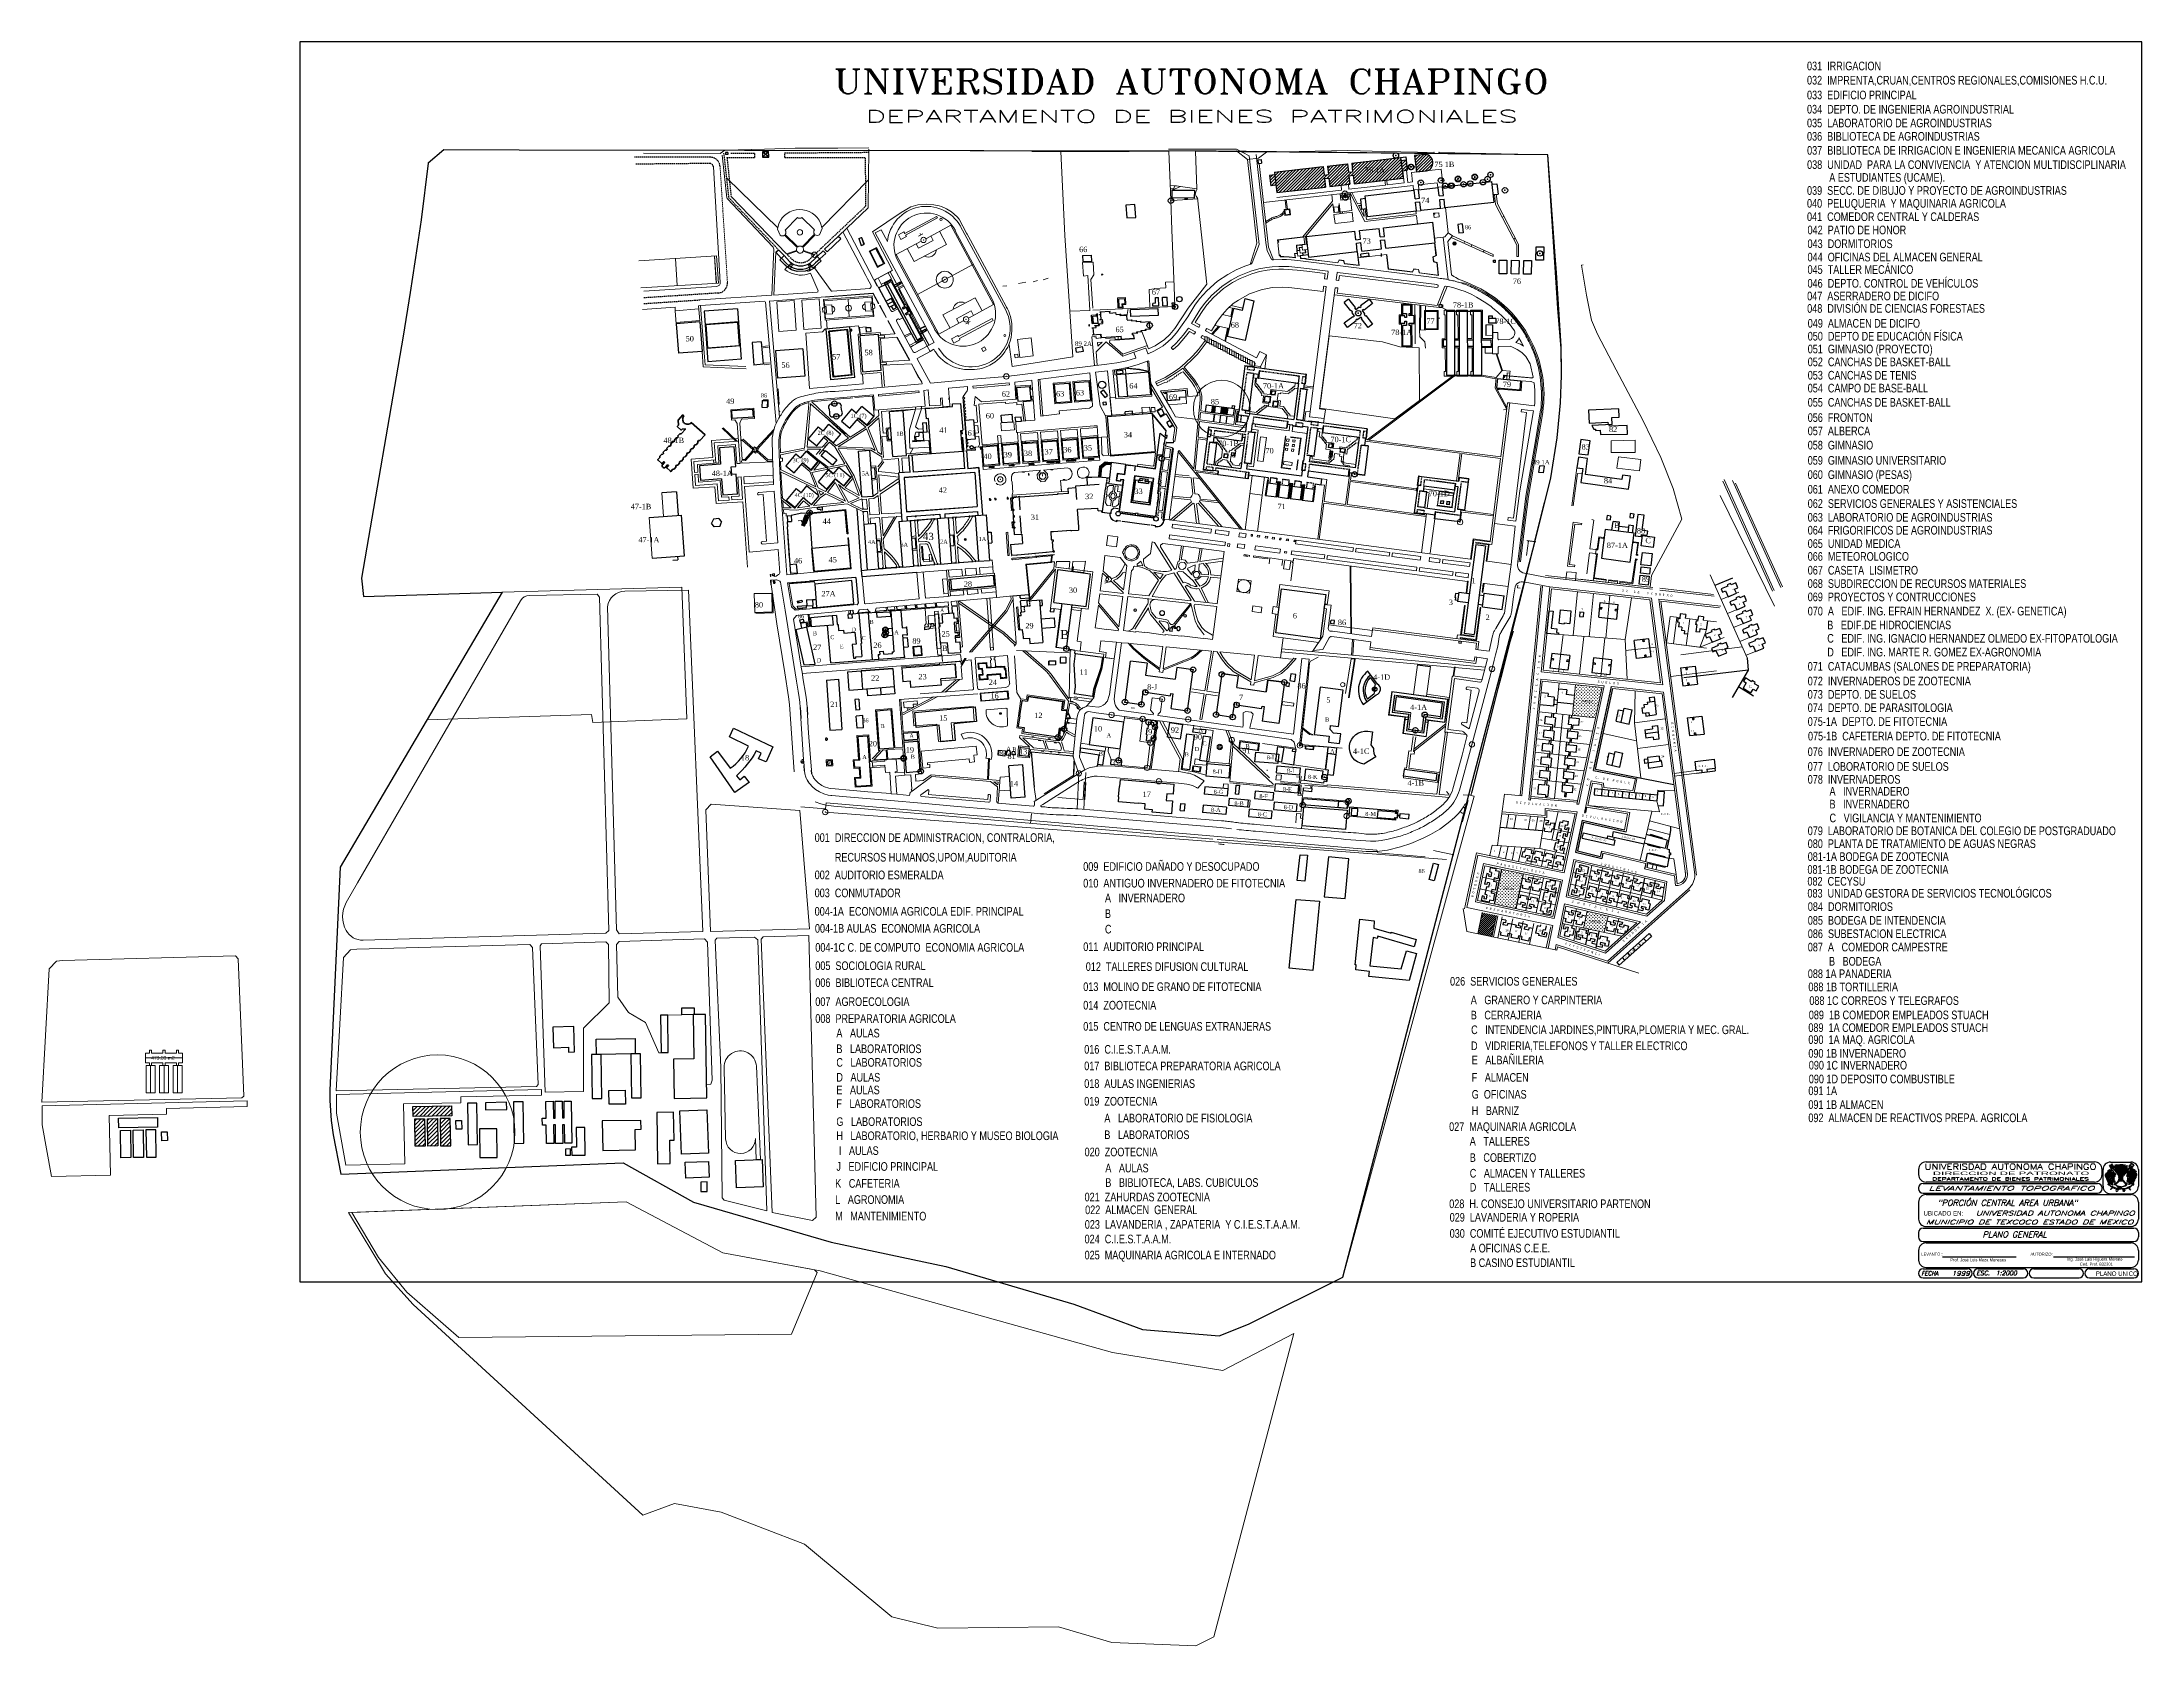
# Model space of a CAD drawing. Header units: millimetres. Extents: x 740 to 5908, y 1492 to 3373.
# Drawn here: x 3577 to 5908, y 1492 to 3272 of the extents above; entities that cross this region are included whole.
import ezdxf
from ezdxf.enums import TextEntityAlignment as Align

# ---------------------------------------------------------------- set-up
doc = ezdxf.new("R2010")
doc.units = ezdxf.units.MM
doc.header["$PDMODE"] = 32
doc.header["$PDSIZE"] = 6
doc.linetypes.add('OCULTA2', pattern=[0.3, 0.2, -0.1])
doc.linetypes.add('OCULTA3', pattern=[0.45, 0.3, -0.15])
for name, color, linetype in [('A. VERDES', 3, 'Continuous'), ('AUXIPUNT', 7, 'Continuous'), ('CERCAS', 42, 'Continuous'), ('CONSTRU2', 4, 'Continuous'), ('CONSTRU3', 3, 'Continuous'), ('CVL_CUADCON', 7, 'Continuous'), ('CVL_PUNTO_NUM', 7, 'Continuous'), ('EDIFICIOS', 7, 'Continuous'), ('ESCALONES', 4, 'Continuous'), ('INSTALACIONES', 7, 'Continuous'), ('ORNATO', 1, 'Continuous'), ('OTROS', 6, 'Continuous'), ('TEMPO', 7, 'Continuous'), ('TEMPOEDI', 7, 'Continuous'), ('VIALI', 6, 'Continuous'), ('ZMARCO', 7, 'Continuous')]:
    doc.layers.add(name, color=color, linetype=linetype)
for name, color, linetype, lineweight in [('NOMENCLATURA EDIFICIOS', 251, 'Continuous', 0), ('trazo', 6, 'Continuous', 13), ('TRAZO GENERAL', 253, 'Continuous', 15), ('VIAPEATO', 8, 'Continuous', 0)]:
    doc.layers.add(name, color=color, linetype=linetype, lineweight=lineweight)
doc.styles.add('ARIAL', font='BOOKOS.TTF')
doc.styles.add('ITALICC', font='italicc', dxfattribs={"oblique": 15})
doc.styles.add('ITALICT', font='italict.shx')
doc.styles.add('MONOTXT4', font='MONOTXT4.shx')
doc.styles.add('ROMANA2', font='romana2.shx')
doc.styles.add('ROMANC', font='romanc', dxfattribs={"height": 2.5})
doc.styles.add('ROMANT', font='romant', dxfattribs={"height": 3.75})
doc.styles.add('SWIS721CNBT', font='swissci.ttf')
doc.styles.add('WMF-ARIAL0', font='arial.ttf')
pattern_1 = [(45, (15638.3434, 6030.325), (-1.683798, 1.683798), [])]
pattern_2 = [(90, (1781.5017, 820.4), (-1.79605, 1.79605), [0.47625, -3.11585]), (45, (1781.5017, 820.4), (-1.7960512, 1.7960512), [0.47625, -2.06375]), (135, (1781.5017, 820.4), (-1.7960512, -1.7960512), [0.47625, -2.06375])]

# ---------------------------------------------------------------- blocks, each defined once
blk = doc.blocks.new('A$C538B1272')
for p, q in [((7, 17), (0, 1)), ((8, 17), (0, 0)), ((16, 42), (15, 44)), ((16, 43), (16, 45)), ((17, 43), (20, 49)), ((17, 43), (18, 47)), ((18, 42), (22, 50)), ((20, 48), (20, 51)), ((20, 42), (22, 47)), ((20, 42), (22, 45)), ((21, 41), (22, 42)), ((22, 50), (23, 53)), ((22, 47), (23, 49))]:
    blk.add_line(p, q)
for centre, radius, start, end in [((8, 21), 3.65, 160.2049, 211.2294), ((7, 19), 1.87, 131.5813, 224.111), ((10, 24), 3.65, 160.2049, 211.2294), ((6, 21), 1.6, 290.1419, 43.8128), ((8, 21), 1.87, 131.5813, 224.111), ((8, 18), 2.08, 98.9569, 210.2865), ((5, 19), 1.6, 290.1419, 43.8128), ((11, 27), 3.65, 160.2049, 211.2294), ((9, 23), 1.87, 131.5813, 224.111), ((7, 24), 1.6, 290.1419, 43.8128), ((9, 20), 2.08, 98.9569, 210.2865), ((6, 23), 3.76, 285.7988, 338.9431), ((4, 20), 3.9, 311.3957, 0.9964), ((9, 18), 1.72, 78.9415, 198.4862), ((6, 21), 3.76, 285.7988, 338.9431), ((12, 30), 3.65, 160.2049, 211.2294), ((10, 25), 1.87, 131.5813, 224.111), ((8, 26), 1.6, 290.1419, 43.8128), ((10, 23), 2.08, 98.9569, 210.2865), ((7, 25), 3.76, 285.7988, 338.9431), ((5, 22), 3.9, 311.3957, 0.9964), ((10, 20), 1.72, 78.9415, 198.4862), ((7, 18), 1.6, 290.1419, 43.8128), ((10, 18), 1.87, 131.5813, 224.111), ((11, 28), 1.87, 131.5813, 224.111), ((9, 28), 1.6, 290.1419, 43.8128), ((11, 25), 2.08, 98.9569, 210.2865), ((7, 27), 3.9, 311.3957, 0.9964), ((8, 27), 3.76, 285.7988, 338.9431), ((6, 25), 3.9, 311.3957, 0.9964), ((11, 22), 1.72, 78.9415, 198.4862), ((8, 20), 1.6, 290.1419, 43.8128), ((11, 20), 1.87, 131.5813, 224.111), ((7, 19), 3.9, 311.3957, 0.9964), ((11, 17), 2.08, 98.9569, 210.2865), ((8, 20), 3.76, 285.7988, 338.9431), ((14, 33), 3.65, 160.2049, 211.2294), ((12, 30), 1.87, 131.5813, 224.111), ((10, 30), 1.6, 290.1419, 43.8128), ((8, 29), 3.9, 311.3957, 0.9964), ((12, 27), 2.08, 98.9569, 210.2865), ((9, 30), 3.76, 285.7988, 338.9431), ((12, 24), 1.72, 78.9415, 198.4862), ((9, 23), 1.6, 290.1419, 43.8128), ((12, 22), 1.87, 131.5813, 224.111), ((7, 22), 3.9, 311.3957, 0.9964), ((12, 19), 1.72, 78.9415, 198.4862), ((12, 19), 2.08, 98.9569, 210.2865), ((9, 22), 3.76, 285.7988, 338.9431), ((11, 17), 1.72, 78.9415, 198.4862), ((15, 36), 3.65, 160.2049, 211.2294), ((11, 33), 1.6, 290.1419, 43.8128), ((13, 32), 1.87, 131.5813, 224.111), ((13, 29), 2.08, 98.9569, 210.2865), ((9, 31), 3.9, 311.3957, 0.9964), ((10, 32), 3.76, 285.7988, 338.9431), ((13, 27), 1.72, 78.9415, 198.4862), ((14, 24), 2.08, 98.9569, 210.2865), ((12, 24), 1.87, 131.5813, 224.111), ((10, 25), 1.6, 290.1419, 43.8128), ((13, 22), 2.08, 98.9569, 210.2865), ((8, 24), 3.9, 311.3957, 0.9964), ((13, 21), 1.72, 78.9415, 198.4862), ((10, 24), 3.76, 285.7988, 338.9431), ((10, 23), 5.46, 285.8696, 325.8869), ((16, 39), 3.65, 160.2049, 211.2294), ((11, 35), 1.6, 290.1419, 43.8128), ((14, 34), 1.87, 131.5813, 224.111), ((10, 34), 3.9, 311.3957, 0.9964), ((14, 32), 2.08, 98.9569, 210.2865), ((11, 34), 3.76, 285.7988, 338.9431), ((14, 29), 1.87, 131.5813, 224.111), ((13, 29), 1.72, 78.9415, 198.4862), ((13, 27), 1.87, 131.5813, 224.111), ((14, 27), 2.08, 98.9569, 210.2865), ((9, 26), 3.9, 311.3957, 0.9964), ((11, 26), 3.76, 285.7988, 338.9431), ((14, 23), 1.72, 78.9415, 198.4862), ((11, 26), 5.46, 285.8696, 325.8869), ((13, 38), 1.6, 290.1419, 43.8128), ((11, 36), 3.9, 311.3957, 0.9964), ((12, 36), 3.76, 285.7988, 338.9431), ((15, 32), 1.87, 131.5813, 224.111), ((14, 31), 1.72, 78.9415, 198.4862), ((15, 29), 2.08, 98.9569, 210.2865), ((12, 30), 1.6, 290.1419, 43.8128), ((10, 29), 3.9, 311.3957, 0.9964), ((15, 26), 1.72, 78.9415, 198.4862), ((12, 29), 3.76, 285.7988, 338.9431), ((18, 42), 3.65, 160.2049, 211.2294), ((14, 40), 1.6, 290.1419, 43.8128), ((16, 40), 1.87, 131.5813, 224.111), ((16, 37), 2.08, 98.9569, 210.2865), ((12, 39), 3.9, 311.3957, 0.9964), ((13, 39), 3.76, 285.7988, 338.9431), ((15, 33), 1.72, 78.9415, 198.4862), ((16, 34), 1.87, 131.5813, 224.111), ((14, 34), 1.6, 290.1419, 43.8128), ((16, 31), 2.08, 98.9569, 210.2865), ((13, 32), 1.6, 290.1419, 43.8128), ((11, 31), 3.9, 311.3957, 0.9964), ((13, 31), 3.76, 285.7988, 338.9431), ((16, 28), 1.72, 78.9415, 198.4862), ((13, 29), 5.46, 285.8696, 325.8869), ((17, 42), 1.87, 131.5813, 224.111), ((15, 42), 1.6, 290.1419, 43.8128), ((17, 39), 2.08, 98.9569, 210.2865), ((13, 41), 3.9, 311.3957, 0.9964), ((14, 41), 3.76, 285.7988, 338.9431), ((17, 36), 1.72, 78.9415, 198.4862), ((17, 33), 2.08, 98.9569, 210.2865), ((12, 33), 3.9, 311.3957, 0.9964), ((14, 33), 3.76, 285.7988, 338.9431), ((17, 31), 1.72, 78.9415, 198.4862), ((14, 32), 5.46, 285.8696, 325.8869), ((18, 41), 2.08, 98.9569, 210.2865), ((14, 43), 3.9, 311.3957, 0.9964), ((15, 43), 3.76, 285.7988, 338.9431), ((18, 39), 1.72, 78.9415, 198.4862), ((19, 36), 2.08, 98.9569, 210.2865), ((15, 37), 1.6, 290.1419, 43.8128), ((13, 35), 3.9, 311.3957, 0.9964), ((18, 33), 1.72, 78.9415, 198.4862), ((14, 35), 3.76, 285.7988, 338.9431), ((15, 35), 5.46, 285.8696, 325.8869), ((18, 41), 1.72, 78.9415, 198.4862), ((19, 41), 1.87, 131.5813, 224.111), ((19, 39), 1.87, 131.5813, 224.111), ((16, 39), 1.6, 290.1419, 43.8128), ((20, 38), 2.08, 98.9569, 210.2865), ((14, 38), 3.9, 311.3957, 0.9964), ((19, 35), 1.72, 78.9415, 198.4862), ((16, 38), 3.76, 285.7988, 338.9431), ((16, 38), 5.46, 285.8696, 325.8869), ((17, 41), 1.6, 290.1419, 43.8128), ((20, 40), 2.08, 98.9569, 210.2865), ((20, 38), 1.72, 78.9415, 198.4862), ((15, 40), 3.9, 311.3957, 0.9964), ((17, 41), 3.76, 285.7988, 338.9431), ((21, 40), 1.72, 78.9415, 198.4862), ((16, 42), 3.9, 311.3957, 0.9964), ((18, 43), 3.76, 285.7988, 338.9431), ((18, 41), 5.46, 285.8696, 325.8869), ((19, 44), 5.46, 285.8696, 325.8869)]:
    blk.add_arc(centre, radius, start, end)
blk = doc.blocks.new('A$C1CEA1915')
blk.add_blockref('A$C538B1272', (0, 0))

msp = doc.modelspace()

# ---------------------------------------------------------------- hatches: boundary and pattern name
at = {"lineweight": 0}
h = msp.add_hatch(dxfattribs=at)
h.set_pattern_fill('GRASS', color=8, scale=0.1, style=0)
h.set_pattern_definition(pattern_2)
h.paths.add_polyline_path([(5308.3, 2555.5), (5279.1, 2558.4), (5275.9, 2527.7), (5275.6, 2524.5), (5301.3, 2521.7)])
h = msp.add_hatch(dxfattribs=at)
h.set_pattern_fill('GRASS', color=8, scale=0.1, style=0)
h.set_pattern_definition(pattern_2)
h.paths.add_polyline_path([(5221.1, 2348.8), (5196.9, 2353.8), (5188.8, 2315.1), (5212.8, 2310.1)])
h.paths.add_polyline_path([(5197.7, 2330.9), (5210.8, 2329.8), (5211.1, 2333.6), (5198, 2334.7)], flags=24)
h = msp.add_hatch()
h.set_pattern_fill('ANSI31', color=8, scale=0.5, style=0)
h.set_pattern_definition([(45, (820.0033, 820.4), (-1.122532, 1.122532), [])])
h.paths.add_polyline_path([(5170.6, 2282.2), (5186.3, 2278.9), (5191.2, 2302.4), (5175.6, 2305.7)])
h = msp.add_hatch(dxfattribs=at)
h.set_pattern_fill('GRASS', color=8, scale=0.1, style=0)
h.set_pattern_definition(pattern_2)
h.paths.add_polyline_path([(5315.4, 2301.7), (5291.9, 2307.3), (5288, 2288.4), (5310.7, 2283.7)])
h.paths.add_polyline_path([(5294, 2294.3), (5307.1, 2293.2), (5307.4, 2296.9), (5294.3, 2298)], flags=24)
at = {"layer": 'EDIFICIOS', "lineweight": 0}
h = msp.add_hatch(dxfattribs=at)
h.set_pattern_fill('ANSI31', color=5, scale=0.75, style=0)
h.set_pattern_definition(pattern_1)
h.paths.add_polyline_path([(5113.6, 3128.9, 0.101456), (5116.5, 3129.8, 0.091213), (5118.6, 3131.5, 0.424272), (5117, 3145.4, 0.091214), (5114.6, 3146.7, 0.01388), (5114.2, 3146.8, 0.086469), (5111.7, 3146.9), (5100.5, 3145.7, 0.414214), (5100.5, 3145.6), (5102.5, 3127.6)])
h = msp.add_hatch(dxfattribs=at)
h.set_pattern_fill('ANSI31', color=5, scale=0.75, style=0)
h.set_pattern_definition(pattern_1)
h.paths.add_polyline_path([(5085, 3143.5), (5030.7, 3137.2), (5031.7, 3127.8), (5027, 3127.2), (5025.9, 3136.7), (5003.8, 3134.1), (5004.9, 3124.7), (5000.2, 3124.1), (4999.1, 3133.6), (4944.9, 3127.3), (4947.4, 3104.6), (5001.7, 3110.8), (5000.6, 3120.2), (5005.4, 3120.8), (5006.4, 3111.3), (5028.5, 3113.9), (5027.4, 3123.3), (5032.2, 3123.9), (5033.3, 3114.4), (5087.6, 3120.6)])
h.paths.add_polyline_path([(5091, 3140.9), (5085.3, 3140.2), (5086.6, 3128.8), (5092.3, 3129.5)])
h.paths.add_polyline_path([(4945.2, 3124.2), (4939.6, 3123.6), (4940.9, 3112.2), (4946.5, 3112.8)])
h.paths.add_polyline_path([(5043.5, 3124.9), (5071.9, 3124.9), (5071.9, 3134.4), (5043.5, 3134.4)], flags=24)
h = msp.add_hatch(dxfattribs=at)
h.set_pattern_fill('ANSI31', color=5, scale=0.25, style=0)
h.set_pattern_definition([(45, (15638.3434, 6030.32506), (-0.56126601, 0.56126601), [])])
h.paths.add_polyline_path([(4893.4, 2865.8), (4886.4, 2866.8), (4885.4, 2859.5), (4892.5, 2858.6)])
h.paths.add_polyline_path([(4879.2, 2867.7), (4876.1, 2868.1), (4875.2, 2860.9), (4878.3, 2860.5)])
h = msp.add_hatch(dxfattribs=at)
h.set_pattern_fill('ANSI31', color=5, style=0)
h.set_pattern_definition([(45, (15638.3434, 6030.325), (-2.245064, 2.245064), [])])
h.paths.add_polyline_path([(3988.6, 2090.4), (4031.7, 2091.1), (4031.9, 2080), (3988.8, 2079.4)])
h.paths.add_polyline_path([(4030.6, 2046.9), (4030.1, 2077.3), (4019.1, 2077.1), (4019.5, 2046.7)])
h.paths.add_polyline_path([(4005.4, 2046.5), (4004.9, 2076.9), (4015.9, 2077.1), (4016.4, 2046.7)])
h.paths.add_polyline_path([(3991.2, 2046.3), (3990.7, 2076.7), (4001.7, 2076.8), (4002.2, 2046.5)])

# ---------------------------------------------------------------- linework, layer by layer
at = {"color": 8, "lineweight": 0}
for p, q in [((5104.7, 3108.2), (5100.1, 3107.7)), ((5131.5, 3111.2), (5126.7, 3110.7)), ((5102.8, 3084.1), (5107.3, 3084.6)), ((5127.4, 3082.3), (5121.4, 3081.7)), ((5121.4, 3081.7), (5122, 3076.9)), ((5127.9, 3077.6), (5122, 3076.9)), ((5122.9, 3081.5), (5122.3, 3080.6)), ((5122.5, 3080.5), (5122.3, 3080.6)), ((5123, 3081.4), (5122.5, 3080.5)), ((5123, 3081.4), (5122.9, 3081.5)), ((5127.4, 3082.3), (5127.9, 3077.6)), ((5129.4, 3087.1), (5134.2, 3087.7)), ((4976.6, 3055.5), (4948.2, 3052.3)), ((4976.6, 3055.2), (4948.5, 3052)), ((4976.6, 3055.5), (4979.4, 3055.8)), ((4976.6, 3055.5), (4976.6, 3055.2)), ((4978.5, 3047), (4977.6, 3055.6)), ((4980.4, 3047.5), (4979.4, 3055.8)), ((4936.8, 3040), (4941.6, 3030.8)), ((4938.4, 3044), (4944, 3030)), ((4941.6, 3030.8), (4942.7, 3030.2)), ((4942.7, 3030.2), (4943.8, 3030)), ((4943.8, 3030), (4953.3, 3030.4)), ((4948.2, 3052.3), (4948.3, 3050.8)), ((4948.3, 3050.8), (4949.2, 3050.8)), ((4948.5, 3052), (4948.6, 3051.1)), ((4949.3, 3049.8), (4948.5, 3049.7)), ((4948.5, 3049.7), (4950.1, 3034.9)), ((4948.6, 3051.1), (4949.5, 3051.2)), ((4949.7, 3049.6), (4948.8, 3049.4)), ((4948.8, 3049.4), (4950.3, 3035.2)), ((4949.2, 3050.8), (4949.3, 3049.8)), ((4949.5, 3051.2), (4949.7, 3049.6)), ((4950.1, 3034.9), (4951.3, 3035)), ((4950.3, 3035.2), (4951.5, 3035.3)), ((4951.3, 3035), (4951.4, 3033.3)), ((4951.4, 3033.3), (4955.5, 3033.3)), ((4951.5, 3035.3), (4951.7, 3033.6)), ((4951.7, 3033.6), (4955.5, 3033.6)), ((4953.3, 3030.4), (4958.2, 3030.4)), ((4955.5, 3033.6), (4958, 3033.5)), ((4955.5, 3033.3), (4958, 3033.2)), ((4958, 3033.5), (4961.4, 3033.3)), ((4958, 3033.2), (4961.3, 3033)), ((4958.2, 3030.4), (4963.3, 3029.9)), ((4961.3, 3033), (4968.1, 3032.3)), ((4961.4, 3033.3), (4967.8, 3032.7)), ((4967.2, 3037), (4970.2, 3037.3)), ((4967.8, 3032.7), (4967.2, 3037)), ((4967.6, 3036.7), (4970.5, 3037)), ((4968.1, 3032.3), (4967.6, 3036.7)), ((4969.3, 3046.2), (4975.7, 3046.9)), ((4969.9, 3040), (4969.3, 3046.2)), ((4969.3, 3046.2), (4969.7, 3045.8)), ((4969.7, 3045.8), (4975.3, 3046.5)), ((4970.3, 3040.5), (4969.7, 3045.8)), ((4970.3, 3040.5), (4969.9, 3040)), ((4973.2, 3040.4), (4969.9, 3040)), ((4970.2, 3037.3), (4969.9, 3040)), ((4970.2, 3040), (4969.9, 3040)), ((4970.5, 3037), (4970.2, 3040)), ((4972.8, 3040.7), (4970.3, 3040.5)), ((4970.4, 3037), (4970.7, 3034.2)), ((4970.7, 3034.2), (4973.6, 3034.5)), ((4972.5, 3043.7), (4975.6, 3044)), ((4972.5, 3043.7), (4972.8, 3040.7)), ((4972.5, 3043.7), (4972.9, 3043.3)), ((4972.8, 3040.7), (4973.2, 3040.4)), ((4972.9, 3043.3), (4976, 3043.6)), ((4972.9, 3043.3), (4973.2, 3040.4)), ((4973, 3040.4), (4973.4, 3037.5)), ((4973.4, 3037.5), (4976.2, 3037.8)), ((4973.6, 3034.7), (4976.5, 3035)), ((4973.9, 3031.7), (4973.6, 3034.7)), ((4973.9, 3034.4), (4976.5, 3034.7)), ((4974.1, 3031.9), (4973.9, 3034.4)), ((4978.6, 3031.1), (4973.9, 3031.7)), ((4978.3, 3031.4), (4974.1, 3031.9)), ((4975.7, 3046.9), (4975.3, 3046.5)), ((4975.6, 3044), (4975.3, 3046.5)), ((4975.5, 3047), (4978.5, 3047.3)), ((4975.8, 3043.8), (4975.5, 3046.7)), ((4975.6, 3046.7), (4978.5, 3047)), ((4975.6, 3044), (4976, 3043.6)), ((4975.7, 3043.6), (4976, 3040.8)), ((4976, 3040.8), (4978.8, 3041.1)), ((4976.1, 3038), (4979.2, 3038.3)), ((4976.1, 3038), (4976.6, 3037.7)), ((4976.5, 3034.7), (4976.1, 3038)), ((4982.6, 3035.5), (4976.5, 3034.7)), ((4976.8, 3035.2), (4976.5, 3034.8)), ((4976.5, 3034.7), (4976.5, 3035)), ((4976.6, 3037.7), (4979.6, 3038)), ((4976.8, 3035.2), (4976.6, 3037.7)), ((4982.6, 3035.9), (4976.8, 3035.2)), ((4978.4, 3031.8), (4978.3, 3031.4)), ((4980.1, 3031.7), (4978.4, 3031.8)), ((4978.5, 3047.3), (4980.4, 3047.5)), ((4979.8, 3031.4), (4978.6, 3031.5)), ((4978.6, 3031.5), (4978.6, 3031.1)), ((4979.2, 3038.3), (4978.8, 3041.4)), ((4978.8, 3041.4), (4979.3, 3041.1)), ((4979, 3041.3), (4981.9, 3041.7)), ((4979.2, 3038.3), (4979.6, 3038)), ((4979.3, 3041.1), (4981.9, 3041.4)), ((4979.6, 3038), (4979.3, 3041.1)), ((4979.7, 3030.9), (4979.8, 3031.4)), ((5000.5, 3028.4), (4979.7, 3030.9)), ((4980, 3031.2), (4980.1, 3031.7)), ((5000.6, 3028.7), (4980, 3031.2)), ((5038.5, 3024), (5036.8, 3039.2)), ((5038.9, 3023.7), (5037.1, 3039.3)), ((5069.3, 3035.9), (5037.9, 3032.3)), ((5071.2, 3019.8), (5069.3, 3035.9)), ((5071.4, 3020.1), (5069.6, 3036)), ((5120.8, 3033.2), (5124.2, 3034.9)), ((5121.4, 3027.8), (5120.8, 3033.2)), ((5121.1, 3033.1), (5124.6, 3034.7)), ((5121.7, 3028.1), (5121.1, 3033.1)), ((5124.2, 3034.9), (5122.6, 3048.9)), ((5124.6, 3034.7), (5122.9, 3048.9)), ((4963.3, 3029.9), (4970.8, 3029.2)), ((5000.5, 3028.4), (5015.3, 3026.6)), ((5000.6, 3028.7), (5015.1, 3026.9)), ((5016.6, 3029.9), (5015.1, 3026.9)), ((5016.8, 3029.6), (5015.3, 3026.6)), ((5022, 3029.4), (5016.6, 3029.9)), ((5021.7, 3029.1), (5016.8, 3029.6)), ((5022.5, 3025.7), (5021.7, 3029.1)), ((5022.8, 3026), (5022, 3029.4)), ((5022.5, 3025.7), (5038.9, 3023.7)), ((5022.8, 3026), (5038.5, 3024)), ((5098.2, 3016.4), (5071.2, 3019.8)), ((5098, 3016.8), (5071.4, 3020.1)), ((5099.6, 3020), (5098, 3016.8)), ((5099.7, 3019.7), (5098.2, 3016.4)), ((5104.9, 3019.5), (5099.6, 3020)), ((5104.7, 3019.2), (5099.7, 3019.7)), ((5105.5, 3015.5), (5104.7, 3019.2)), ((5105.8, 3015.8), (5104.9, 3019.5)), ((5127, 3012.8), (5105.5, 3015.5)), ((5126.7, 3013.1), (5105.8, 3015.8)), ((5125.3, 3026.9), (5121.4, 3027.8)), ((5125.4, 3027.2), (5121.7, 3028.1)), ((5126.7, 3013.1), (5125.1, 3027.2)), ((5127, 3012.8), (5125.4, 3027.2)), ((5263.1, 2934.4), (5263.3, 2931.2)), ((5263.3, 2931.2), (5263.5, 2909.4)), ((5263.5, 2909.4), (5262.3, 2871.4)), ((5442.7, 2784.4), (5497.8, 2662.2)), ((5444.1, 2786.3), (5499.7, 2663)), ((5453.4, 2785.1), (5507, 2666.3)), ((5456.8, 2782.3), (5508.8, 2667.1)), ((5233.5, 2717.6), (5244.2, 2760.6)), ((5439.5, 2768.7), (5499.9, 2645.7)), ((5299.3, 2741.3), (5295.1, 2709.5)), ((5299.3, 2741.3), (5297, 2741.7)), ((5224.7, 2702), (5226.8, 2718.1)), ((5225.3, 2718.3), (5235, 2717.1)), ((5294.5, 2705), (5291.5, 2681.7)), ((5294.5, 2705), (5301.3, 2704.1)), ((5295.1, 2709.5), (5301.8, 2708.6)), ((5303.3, 2703.9), (5299.8, 2677.2)), ((4669, 2692.4), (4672.6, 2654.8)), ((4669.9, 2691.7), (4673.4, 2654.8)), ((4673.6, 2654.4), (4699.8, 2686.9)), ((4675.2, 2653.7), (4701.8, 2686.6)), ((5245.3, 2678), (5220.7, 2682.8)), ((5302.3, 2703.2), (5298.9, 2676.5)), ((5345.6, 2698.1), (5341.7, 2671.5)), ((5346.3, 2697.2), (5342.5, 2670.5)), ((5428.4, 2680.5), (5469.7, 2588.2)), ((5240.5, 2667.8), (5217.6, 2435.6)), ((5242.5, 2667.8), (5219.5, 2435.4)), ((5250.5, 2667.3), (5223.2, 2672.5)), ((5250.5, 2667.3), (5241.1, 2572.8)), ((5252.3, 2665.1), (5243.3, 2574.5)), ((5245.3, 2678), (5364.4, 2664.5)), ((5245.8, 2679.9), (5364.7, 2666.5)), ((5250.5, 2667.3), (5363.3, 2654.5)), ((5252.3, 2665.1), (5361.5, 2652.7)), ((5281.1, 2661.8), (5276.3, 2613.1)), ((5284.4, 2675.5), (5290.6, 2674.8)), ((5299, 2659.8), (5294.2, 2611.7)), ((5298.9, 2676.5), (5298.6, 2673.9)), ((5298.9, 2676.5), (5313.1, 2674.6)), ((5299.8, 2677.2), (5313.2, 2675.4)), ((5312.7, 2610.3), (5317.3, 2657.7)), ((5313.1, 2674.6), (5312.8, 2672.3)), ((5313.1, 2674.6), (5313.2, 2675.4)), ((5315.6, 2674.2), (5315.3, 2672)), ((5315.6, 2674.2), (5325.7, 2672.8)), ((5315.7, 2675.1), (5325.9, 2673.7)), ((5325.7, 2672.8), (5325.5, 2670.9)), ((5325.7, 2672.8), (5325.9, 2673.7)), ((5328.2, 2672.5), (5328, 2670.6)), ((5328.2, 2672.5), (5328.3, 2673.3)), ((5342.5, 2670.5), (5328.2, 2672.5)), ((5341.7, 2671.5), (5328.3, 2673.3)), ((5372.6, 2663.5), (5433.1, 2656.7)), ((5372.8, 2665.5), (5432.1, 2658.8)), ((5460.3, 2661.1), (5440.6, 2653.1)), ((5341.2, 2655), (5334.2, 2608.6)), ((5373.5, 2560.6), (5361.5, 2652.7)), ((5375.8, 2558.3), (5363.3, 2654.5)), ((5371.5, 2653.6), (5440.2, 2645.8)), ((5411.4, 2347.8), (5371.5, 2653.6)), ((5373.8, 2651.3), (5438.8, 2644)), ((5467.3, 2645.6), (5447.6, 2637.6)), ((5247.3, 2615.3), (5334.2, 2608.6)), ((5265.3, 2613.9), (5260.2, 2572.7)), ((5288.2, 2612.2), (5283.6, 2570.2)), ((5405.8, 2631.8), (5401.9, 2602.1)), ((5423.8, 2617.2), (5416.9, 2600)), ((5444.1, 2611), (5417, 2600.1)), ((5424.2, 2619.5), (5423.8, 2617.2)), ((5435.6, 2628.2), (5425.7, 2629.4)), ((5474.3, 2630.1), (5454.5, 2622)), ((5481.2, 2614.6), (5461.5, 2606.5)), ((4658.8, 2596.6), (4717.1, 2593.8)), ((4668.6, 2596.2), (4665.6, 2596.1)), ((4665.6, 2596.1), (4691.5, 2573.4)), ((4668.6, 2596.2), (4692.9, 2574.8)), ((4717.2, 2544.6), (4718.2, 2597.5)), ((5311.7, 2610.3), (5307, 2567.7)), ((5311.7, 2610.3), (5307, 2567.7)), ((5334.2, 2608.6), (5336.3, 2564.6)), ((5368.4, 2600.3), (5334.7, 2596.5)), ((5464.1, 2600.7), (5396.1, 2591.6)), ((5488.2, 2599.1), (5468.3, 2591.2)), ((5240.4, 2564.8), (5227.1, 2430.7)), ((5310.9, 2557.2), (5240.4, 2564.8)), ((5310.2, 2565.4), (5241.1, 2572.8)), ((5310.4, 2567.4), (5243.3, 2574.5)), ((5375.8, 2558.3), (5310.2, 2565.4)), ((5373.5, 2560.6), (5310.4, 2567.4)), ((5435.7, 2574.1), (5384.7, 2567.6)), ((5242.1, 2562.6), (5229.1, 2430.6)), ((5308.5, 2555.5), (5242.1, 2562.6)), ((5261, 2560.6), (5257.7, 2526.3)), ((5278.9, 2558.7), (5275.6, 2524.4)), ((5280.7, 2426.1), (5308.5, 2555.5)), ((5282.7, 2425.9), (5310.9, 2557.2)), ((5376.9, 2550.2), (5318.9, 2556.4)), ((5375.1, 2548.4), (5320.5, 2554.2)), ((5345.4, 2551.5), (5344.5, 2516.1)), ((5401.2, 2348.5), (5375.1, 2548.4)), ((5403.2, 2348.7), (5376.9, 2550.2)), ((5301.3, 2521.8), (5238.8, 2528.3)), ((5255.9, 2432.3), (5264.9, 2525.6)), ((5344.5, 2516.1), (5378.7, 2520.6)), ((5294.9, 2492.3), (5235.7, 2498.4)), ((5298.1, 2507), (5237.3, 2513.3)), ((5309.8, 2504.3), (5346.8, 2496.2)), ((5344.5, 2516.1), (5351.4, 2455.1)), ((5291.8, 2477.5), (5234.2, 2483.5)), ((5382.4, 2492.3), (5347.7, 2487.7)), ((5285.4, 2448), (5231.4, 2453.6)), ((5288.6, 2462.8), (5232.9, 2468.6)), ((5289, 2416.9), (5296.4, 2451.7)), ((5292.6, 2424.5), (5298, 2449.4)), ((5296.4, 2451.7), (5310.3, 2449.4)), ((5298, 2449.4), (5308.4, 2447.7)), ((5308.4, 2447.7), (5308.7, 2442.6)), ((5310.3, 2449.4), (5310.6, 2444.5)), ((5345.5, 2454.3), (5342.8, 2441.2)), ((5347.6, 2455.8), (5344.2, 2439.1)), ((5388.6, 2460), (5412.9, 2463.4)), ((5389, 2457.1), (5413.3, 2460.5)), ((5192.4, 2380.1), (5200.2, 2437.1)), ((5219.5, 2435.4), (5200.2, 2437.1)), ((5229.1, 2430.6), (5227.1, 2430.7)), ((5281.1, 2428.1), (5229.3, 2432.6)), ((5281.3, 2430.1), (5229.5, 2434.6)), ((5282.7, 2425.9), (5280.7, 2426.1)), ((5310.6, 2444.5), (5342.8, 2441.2)), ((5197.3, 2415.4), (5247.1, 2411.3)), ((5197.5, 2417.4), (5245.2, 2413.4)), ((5202.6, 2399.9), (5205.1, 2414.8)), ((5210.6, 2399.3), (5213.1, 2414.1)), ((5226.6, 2397.9), (5229.1, 2412.8)), ((5234.6, 2397.3), (5237.1, 2412.1)), ((5239.3, 2376.7), (5245.1, 2411.4)), ((5245.5, 2421), (5245.2, 2413.4)), ((5280.9, 2417.6), (5245.5, 2421)), ((5247.4, 2418.8), (5247.1, 2411.3)), ((5278.5, 2415.8), (5247.4, 2418.8)), ((5259.7, 2417.7), (5252.7, 2386.2)), ((5264.8, 2351.9), (5278.5, 2415.8)), ((5266.3, 2349.6), (5280.9, 2417.6)), ((5350.7, 2363.7), (5363.9, 2418)), ((5361.3, 2407.4), (5394.7, 2398.5)), ((5184.1, 2369.3), (5186.5, 2380.5)), ((5186.5, 2380.5), (5239.3, 2376.7)), ((5193.7, 2366.8), (5196.4, 2379.8)), ((5201.2, 2365.6), (5204.2, 2379.2)), ((5208.7, 2363.6), (5211.8, 2378.7)), ((5215.9, 2362.4), (5219.3, 2378.1)), ((5241.2, 2388.2), (5271.4, 2382.9)), ((5255.4, 2398.1), (5273.9, 2394.3)), ((5169, 2371.9), (5156, 2309.7)), ((5170.6, 2369.5), (5158.4, 2311.3)), ((5176.8, 2360.1), (5167.9, 2317.5)), ((5264.8, 2351.9), (5169, 2371.9)), ((5178.3, 2357.7), (5170.2, 2319)), ((5266.3, 2349.6), (5170.6, 2369.5)), ((5264.6, 2341.7), (5176.8, 2360.1)), ((5262.3, 2340.2), (5178.3, 2357.7)), ((5229.6, 2359.5), (5233.4, 2377.1)), ((5268.7, 2370.5), (5239.3, 2376.7)), ((5241.3, 2357), (5245.3, 2375.4)), ((5253, 2354.4), (5257, 2373)), ((5277.3, 2364.7), (5268.6, 2323.1)), ((5278.9, 2362.3), (5271, 2324.6)), ((5277.3, 2364.7), (5380.5, 2340.2)), ((5278.9, 2362.3), (5378.2, 2338.7)), ((5297.3, 2357.9), (5289.5, 2320.2)), ((5309, 2355.1), (5301.2, 2317.4)), ((5307.8, 2373.9), (5380.8, 2356.6)), ((5309.4, 2371.5), (5357.1, 2360.2)), ((5191.5, 2328.1), (5172.9, 2332)), ((5194.2, 2340.9), (5175.6, 2344.8)), ((5232.4, 2346.4), (5224.1, 2307.8)), ((5243.6, 2344), (5235.3, 2305.4)), ((5259.5, 2327.3), (5240.9, 2331.2)), ((5253.9, 2301.5), (5262.3, 2340.2)), ((5255.5, 2299.1), (5264.6, 2341.7)), ((5273.7, 2337.3), (5292.1, 2332.9)), ((5276.3, 2350.1), (5294.8, 2345.7)), ((5293.4, 2339.1), (5375.4, 2319.6)), ((5320.7, 2352.4), (5312.8, 2314.7)), ((5314.4, 2251.7), (5404.3, 2332)), ((5314.9, 2249.5), (5406.1, 2330.9)), ((5332.4, 2349.6), (5324.5, 2311.9)), ((5344, 2346.8), (5336.1, 2309.1)), ((5378.2, 2338.7), (5375.4, 2319.6)), ((5380.5, 2340.2), (5377.8, 2319)), ((5388.9, 2346.4), (5390.2, 2335.6)), ((5390.8, 2348), (5392, 2337.7)), ((5253.9, 2291.4), (5158.4, 2311.3)), ((5255.5, 2299.1), (5167.9, 2317.5)), ((5253.9, 2301.5), (5170.2, 2319)), ((5239.5, 2324.8), (5217, 2329.4)), ((5256.7, 2314.4), (5238.1, 2318.3)), ((5267, 2315.3), (5259.3, 2278.1)), ((5268.5, 2312.8), (5261.6, 2279.4)), ((5267, 2315.3), (5351.2, 2295.3)), ((5268.5, 2312.8), (5347, 2294.2)), ((5268.6, 2323.1), (5358.4, 2301.7)), ((5271, 2324.6), (5357.9, 2303.9)), ((5280.2, 2310.1), (5276.2, 2290.9)), ((5351.8, 2325.2), (5347.8, 2306.3)), ((5258.3, 2263.9), (5158.5, 2284.7)), ((5175.6, 2305.7), (5170.6, 2282.2)), ((5191.2, 2302.4), (5186.3, 2278.9)), ((5192.8, 2302.1), (5187.9, 2278.6)), ((5197.7, 2301.1), (5192.8, 2277.6)), ((5209.4, 2298.6), (5204.5, 2275.1)), ((5221.1, 2296.2), (5216.3, 2272.7)), ((5232.9, 2293.7), (5228, 2270.2)), ((5251.5, 2289.9), (5246.6, 2266.4)), ((5253.9, 2291.4), (5248.6, 2265.9)), ((5264.5, 2293.4), (5330.5, 2279.5)), ((5280.1, 2290.1), (5277.3, 2274.3)), ((5291.9, 2307.3), (5288, 2288.4)), ((5315.4, 2301.7), (5310.7, 2283.7)), ((5312, 2263), (5347, 2294.2)), ((5312.5, 2260.8), (5351.2, 2295.3)), ((5327, 2298.9), (5322.5, 2281.2)), ((5257.6, 2270.2), (5256.4, 2264.3)), ((5257.6, 2270.2), (5314.4, 2251.7)), ((5259.1, 2267.6), (5258.3, 2263.9)), ((5259.1, 2267.6), (5349.4, 2238.3)), ((5259.3, 2278.1), (5312.5, 2260.8)), ((5261.6, 2279.4), (5312, 2263))]:
    msp.add_line(p, q, dxfattribs=at)
at = {"ltscale": 2}
for p, q in [((4823.6, 2833.2, 10), (4822.3, 2824.3, 10)), ((4648.3, 2551.1), (4648.9, 2543.2))]:
    msp.add_line(p, q, dxfattribs=at)
at = {"color": 8}
for p, q in [((5453.3, 2676.6), (5433.7, 2668.6)), ((5469.7, 2588.2), (5470.8, 2574.5)), ((5470.8, 2574.5), (5399.4, 2566.3)), ((5470.8, 2574.5), (5452.9, 2544.5)), ((5299, 2463.5), (5318.9, 2556.4)), ((5301.4, 2465), (5320.5, 2554.2)), ((5476.5, 2545.8), (5459.8, 2556.1)), ((5299, 2463.5), (5345.5, 2454.3)), ((5301.4, 2465), (5388.2, 2447.7)), ((5286.4, 2408.3), (5279, 2372.6)), ((5287.9, 2405.9), (5281.3, 2374.1)), ((5286.4, 2408.3), (5333.6, 2397.6)), ((5287.9, 2405.9), (5335.2, 2395.2)), ((5291.4, 2422.6), (5290.2, 2416.7)), ((5384.5, 2401.2), (5384.6, 2397.1)), ((5195.2, 2400.5), (5242.6, 2396.6)), ((5383.6, 2392.3), (5380.5, 2376.5)), ((5384.6, 2397.1), (5383.6, 2392.3)), ((5279, 2372.6), (5308.1, 2365.6)), ((5281.3, 2374.1), (5306.6, 2368)), ((5307.8, 2373.9), (5306.6, 2368)), ((5309.4, 2371.5), (5308.1, 2365.6)), ((5357.1, 2360.2), (5355.8, 2354.3)), ((5359.4, 2361.6), (5358.2, 2355.8)), ((5380.5, 2376.5), (5383, 2375.8)), ((5383, 2375.8), (5383, 2371.8)), ((5383, 2371.8), (5384.5, 2372.1)), ((5383, 2370.1), (5383.1, 2366.1)), ((5383, 2370.1), (5384.5, 2369.9)), ((5384.5, 2372.1), (5384.5, 2369.9)), ((5355.7, 2344), (5351.8, 2325.2)), ((5367.4, 2341.3), (5363.5, 2322.4)), ((5357.9, 2303.9), (5375.4, 2319.6)), ((5358.4, 2301.7), (5377.8, 2319)), ((5361.5, 2322.9), (5361.5, 2322.8)), ((5293.4, 2287.3), (5290.3, 2270.1)), ((5305.1, 2284.8), (5301.7, 2266.4))]:
    msp.add_line(p, q, dxfattribs=at)
at = {"color": 7}
for p, q in [((5262, 2641.8), (5260.5, 2626.9)), ((5262, 2641.8), (5273.9, 2640.5)), ((5273.9, 2640.5), (5272.6, 2626.6)), ((5283.9, 2639.4), (5283.4, 2634.4)), ((5283.4, 2634.4), (5287.4, 2633.9)), ((5283.9, 2639.4), (5287.9, 2638.9)), ((5287.9, 2638.9), (5287.4, 2633.9)), ((5304.9, 2633.5), (5306.5, 2649.9)), ((5305.7, 2642.9), (5308.3, 2642.6)), ((5305.9, 2644.4), (5308.5, 2644.1)), ((5306.5, 2649.9), (5326.4, 2647.6)), ((5308.3, 2642.6), (5308.5, 2644.1)), ((5323.2, 2641), (5323.4, 2642.4)), ((5323.2, 2641), (5325.6, 2640.7)), ((5323.4, 2642.4), (5325.8, 2642.2)), ((5324.8, 2631.2), (5326.4, 2647.6)), ((5395.4, 2637.1), (5394.7, 2631.6)), ((5401.4, 2636.4), (5395.4, 2637.1)), ((5401.4, 2636.4), (5400.9, 2632.4)), ((5415.4, 2634.7), (5414.5, 2629.2)), ((5421.3, 2634), (5415.4, 2634.7)), ((5421.3, 2634), (5420.7, 2630)), ((5260.5, 2626.9), (5266.5, 2626.2)), ((5266.6, 2627.2), (5266.5, 2626.2)), ((5266.6, 2627.2), (5272.6, 2626.6)), ((5304.9, 2633.5), (5324.8, 2631.2)), ((5392.7, 2631.9), (5392.2, 2627.9)), ((5394.2, 2627.7), (5392.2, 2627.9)), ((5394.7, 2631.6), (5392.7, 2631.9)), ((5394.2, 2627.7), (5393.5, 2622.7)), ((5397, 2622.3), (5393.5, 2622.7)), ((5397, 2622.3), (5396.6, 2618.8)), ((5400, 2618.4), (5396.6, 2618.8)), ((5400, 2618.4), (5399.6, 2614.9)), ((5403.5, 2614.5), (5399.6, 2614.9)), ((5413, 2629.4), (5412.4, 2625.5)), ((5413.9, 2625.3), (5412.4, 2625.5)), ((5413.9, 2625.3), (5412.7, 2617.4)), ((5416.7, 2616.9), (5412.7, 2617.4)), ((5414.5, 2629.2), (5413, 2629.4)), ((5417.2, 2620.4), (5416.7, 2616.9)), ((5424.2, 2619.5), (5417.2, 2620.4)), ((5425.7, 2629.4), (5424.2, 2619.5)), ((5252.7, 2593.2), (5250.6, 2576.8)), ((5254.5, 2587.4), (5254.3, 2585.9)), ((5272.6, 2591), (5270.5, 2574.6)), ((5299.2, 2588.2), (5297.3, 2571.8)), ((5360.6, 2609.5), (5344.2, 2607.7)), ((5346.8, 2587.8), (5344.2, 2607.7)), ((5363.2, 2589.6), (5346.8, 2587.8)), ((5354, 2606.2), (5353.7, 2608.6)), ((5355.5, 2606.4), (5354, 2606.2)), ((5355.5, 2606.4), (5355.1, 2608.8)), ((5357.4, 2591.5), (5355.9, 2591.3)), ((5356.2, 2588.7), (5355.9, 2591.3)), ((5357.7, 2588.9), (5357.4, 2591.5)), ((5363.2, 2589.6), (5360.6, 2609.5)), ((5269.4, 2585.8), (5269.2, 2584.3)), ((5301, 2582.4), (5300.9, 2581)), ((5316, 2580.8), (5315.8, 2579.4)), ((5319, 2586), (5317.2, 2569.6)), ((5395.6, 2577.3), (5412, 2579.1)), ((5395.6, 2577.3), (5398.2, 2557.4)), ((5401.1, 2578), (5401.4, 2575.4)), ((5401.4, 2575.4), (5402.9, 2575.6)), ((5402.6, 2578.2), (5402.9, 2575.6)), ((5412, 2579.1), (5414.6, 2559.2)), ((5239.5, 2557), (5239.5, 2557)), ((5248.8, 2548.8), (5248.5, 2545.3)), ((5255.4, 2544.6), (5254.5, 2534.6)), ((5269.3, 2552.7), (5268.8, 2547.7)), ((5360.9, 2544.5), (5366.4, 2545.2)), ((5360.9, 2544.5), (5361.5, 2539.5)), ((5366.4, 2545.2), (5368.6, 2525.3)), ((5398.2, 2557.4), (5414.6, 2559.2)), ((5403.4, 2560.5), (5404.8, 2560.7)), ((5403.4, 2560.5), (5403.7, 2558.1)), ((5404.8, 2560.7), (5405.2, 2558.3)), ((5245.3, 2523.1), (5244.5, 2515.1)), ((5252.2, 2522.3), (5245.3, 2523.1)), ((5252.7, 2526.8), (5252.2, 2522.3)), ((5254.7, 2526.6), (5254.2, 2522.1)), ((5256.7, 2521.9), (5254.2, 2522.1)), ((5256.7, 2521.9), (5255.7, 2511.4)), ((5271.3, 2514.3), (5272.3, 2524.8)), ((5283.5, 2520.6), (5272, 2521.8)), ((5274.5, 2521.5), (5274.8, 2524.5)), ((5282.8, 2513.1), (5283.5, 2520.6)), ((5324, 2518.1), (5326.7, 2530.8)), ((5324, 2518.1), (5338.7, 2514.9)), ((5326.7, 2530.8), (5332.6, 2529.5)), ((5329.9, 2516.8), (5333.2, 2532.5)), ((5333.2, 2532.5), (5342, 2530.5)), ((5338.7, 2514.9), (5342, 2530.5)), ((5352.7, 2532.8), (5355.2, 2533.1)), ((5352.7, 2532.8), (5353.4, 2526.8)), ((5353.4, 2526.8), (5360.3, 2527.7)), ((5354.8, 2536.6), (5358.8, 2537.1)), ((5354.8, 2536.6), (5355.2, 2533.1)), ((5356.8, 2527.3), (5357.2, 2523.8)), ((5357.2, 2523.8), (5368.6, 2525.3)), ((5358.5, 2539.1), (5367, 2540.2)), ((5358.5, 2539.1), (5358.8, 2537.1)), ((5360.3, 2527.7), (5360.7, 2524.3)), ((5403, 2521.8), (5419.4, 2523.6)), ((5403, 2521.8), (5405.6, 2502)), ((5408.5, 2522.5), (5408.8, 2520)), ((5408.8, 2520), (5410.3, 2520.1)), ((5410, 2522.7), (5410.3, 2520.1)), ((5419.4, 2523.6), (5422, 2503.8)), ((5243.8, 2508.1), (5243, 2500.2)), ((5252, 2499.2), (5243, 2500.2)), ((5250.8, 2507.4), (5243.8, 2508.1)), ((5253.4, 2514.2), (5244.5, 2515.1)), ((5249.7, 2497), (5249.3, 2492.5)), ((5251.2, 2511.9), (5250.8, 2507.4)), ((5252, 2499.2), (5251.3, 2492.3)), ((5253.4, 2514.2), (5252.8, 2507.2)), ((5255.2, 2506.9), (5252.8, 2507.2)), ((5255.2, 2506.9), (5254.2, 2496.5)), ((5268.4, 2484.5), (5269.5, 2494.9)), ((5273.4, 2499), (5269.8, 2499.4)), ((5269.9, 2499.4), (5270.9, 2509.8)), ((5282, 2505.7), (5270.6, 2506.9)), ((5274.8, 2514), (5271.3, 2514.3)), ((5271.7, 2491.7), (5271.9, 2494.7)), ((5272.9, 2494.5), (5273.4, 2499)), ((5273.1, 2506.6), (5273.4, 2509.6)), ((5274.4, 2509.5), (5274.8, 2514)), ((5274.4, 2494.4), (5274.9, 2498.9)), ((5281.3, 2498.2), (5274.9, 2498.9)), ((5275.9, 2509.3), (5276.3, 2513.8)), ((5282.8, 2513.1), (5276.3, 2513.8)), ((5281.3, 2498.2), (5282, 2505.7)), ((5355.9, 2508.5), (5364.4, 2509.6)), ((5355.9, 2508.5), (5357, 2499.1)), ((5370.8, 2505.9), (5356.3, 2504)), ((5365.4, 2500.2), (5357, 2499.1)), ((5364, 2512.6), (5370, 2513.4)), ((5364, 2512.6), (5364.4, 2509.6)), ((5365.4, 2500.2), (5365.8, 2497.2)), ((5371.7, 2498), (5365.8, 2497.2)), ((5370, 2513.4), (5371.7, 2498)), ((5405.6, 2502), (5422, 2503.8)), ((5410.8, 2505.1), (5412.2, 2505.2)), ((5410.8, 2505.1), (5411.1, 2502.7)), ((5412.2, 2505.2), (5412.6, 2502.9)), ((5240.9, 2478.3), (5240.1, 2470.3)), ((5247.8, 2477.6), (5240.9, 2478.3)), ((5242.3, 2493.2), (5241.5, 2485.2)), ((5250.5, 2484.3), (5241.5, 2485.2)), ((5249.3, 2492.5), (5242.3, 2493.2)), ((5248.3, 2482), (5247.8, 2477.6)), ((5250.5, 2484.3), (5249.8, 2477.4)), ((5252.3, 2477.1), (5249.8, 2477.4)), ((5253.8, 2492), (5251.3, 2492.3)), ((5252.3, 2477.1), (5251.3, 2466.6)), ((5253.8, 2492), (5252.7, 2481.6)), ((5267, 2469.5), (5268, 2480)), ((5279.2, 2475.8), (5267.7, 2477)), ((5271.9, 2484.1), (5268.4, 2484.5)), ((5280.6, 2490.7), (5269.2, 2491.9)), ((5270.2, 2476.7), (5270.5, 2479.7)), ((5271.5, 2479.6), (5271.9, 2484.1)), ((5273, 2479.5), (5273.4, 2483.9)), ((5279.9, 2483.3), (5273.4, 2483.9)), ((5278.4, 2468.3), (5279.2, 2475.8)), ((5279.9, 2483.3), (5280.6, 2490.7)), ((5313.7, 2470.2), (5316.5, 2482.9)), ((5316.5, 2482.9), (5322.3, 2481.6)), ((5319.6, 2468.9), (5322.9, 2484.5)), ((5322.9, 2484.5), (5331.7, 2482.6)), ((5328.4, 2467), (5331.7, 2482.6)), ((5359.1, 2476.1), (5355.1, 2475.6)), ((5355.1, 2475.6), (5355.6, 2471.1)), ((5374.4, 2473.6), (5355.6, 2471.1)), ((5371.8, 2479.3), (5358.9, 2477.6)), ((5358.9, 2477.6), (5360.2, 2465.7)), ((5358.9, 2477.6), (5359.1, 2476.1)), ((5371.8, 2479.3), (5372.4, 2474.4)), ((5374.3, 2474.6), (5372.4, 2474.4)), ((5374.3, 2474.6), (5375.1, 2467.7)), ((5237.9, 2447.9), (5236.8, 2436.9)), ((5244.8, 2447.2), (5237.9, 2447.9)), ((5239.4, 2463.4), (5238.6, 2455.4)), ((5247.6, 2454.5), (5238.6, 2455.4)), ((5250.8, 2462.2), (5239.4, 2463.4)), ((5249, 2469.4), (5240.1, 2470.3)), ((5245.3, 2452.2), (5244.8, 2447.2)), ((5246.8, 2467.1), (5246.3, 2462.6)), ((5247.6, 2454.5), (5246.8, 2447)), ((5249, 2469.4), (5248.3, 2462.4)), ((5250.8, 2462.2), (5249.8, 2451.7)), ((5264.1, 2439.7), (5265.1, 2450.1)), ((5269.1, 2454.2), (5265.5, 2454.6)), ((5265.6, 2454.6), (5266.6, 2465)), ((5277.7, 2460.9), (5266.3, 2462.1)), ((5270.5, 2469.2), (5267, 2469.5)), ((5267.3, 2446.9), (5267.6, 2449.9)), ((5268.6, 2449.8), (5269.1, 2454.2)), ((5268.8, 2461.8), (5269.1, 2464.8)), ((5270.1, 2464.7), (5270.5, 2469.2)), ((5270.1, 2449.6), (5270.5, 2454.1)), ((5277, 2453.4), (5270.5, 2454.1)), ((5271.6, 2464.5), (5272, 2469)), ((5278.4, 2468.3), (5272, 2469)), ((5277, 2453.4), (5277.7, 2460.9)), ((5313.7, 2470.2), (5328.4, 2467)), ((5375.1, 2467.7), (5360.2, 2465.7)), ((5245.7, 2436.2), (5236.8, 2436.9)), ((5245.7, 2436.2), (5245.6, 2434.2)), ((5248, 2434), (5245.6, 2434.2)), ((5249.3, 2446.7), (5246.8, 2447)), ((5248.2, 2435.9), (5248, 2434)), ((5249.3, 2446.7), (5248.2, 2435.9)), ((5267.6, 2439.3), (5264.1, 2439.7)), ((5276.3, 2445.9), (5264.9, 2447.1)), ((5267.1, 2434.3), (5267.6, 2439.3)), ((5268.6, 2434.2), (5267.1, 2434.3)), ((5268.6, 2434.2), (5269.1, 2439.1)), ((5275.6, 2438.5), (5269.1, 2439.1)), ((5275.6, 2438.5), (5276.3, 2445.9)), ((5300.3, 2443.5), (5299.8, 2436.5)), ((5308.3, 2442.7), (5307.8, 2435.7)), ((5315.7, 2441.9), (5315.2, 2435)), ((5323.2, 2441.2), (5322.7, 2434.2)), ((5331.1, 2440.4), (5330.7, 2433.4)), ((5338.6, 2439.6), (5338.1, 2432.6)), ((5346.1, 2438.9), (5345.6, 2431.9)), ((5353.5, 2438.1), (5353.1, 2431.1)), ((5361.5, 2437.3), (5361, 2430.3)), ((5370.3, 2441.4), (5369.5, 2429.5)), ((5079.7, 2419.7), (5079.5, 2417)), ((5079.7, 2419.7), (5082.2, 2419.5)), ((5081.8, 2415.3), (5082.2, 2419.5)), ((5083.1, 2412.5), (5083.3, 2414)), ((5083.1, 2412.5), (5084.1, 2412.4)), ((5083.3, 2414), (5084.3, 2413.9)), ((5084, 2410.7), (5084.4, 2415.7)), ((5084, 2410.7), (5093.9, 2409.8)), ((5084.4, 2415.7), (5094.3, 2414.9)), ((5093.9, 2409.8), (5094.3, 2414.9)), ((5244.6, 2408.5), (5249.6, 2408)), ((5246.3, 2403.3), (5246.7, 2405.8)), ((5246.3, 2403.3), (5251.3, 2402.9)), ((5246.7, 2405.8), (5249.2, 2405.6)), ((5249.2, 2405.6), (5249.6, 2408)), ((5251.3, 2402.9), (5251.7, 2405.4)), ((5251.7, 2405.4), (5256.2, 2405)), ((5255.1, 2398.6), (5256.2, 2405)), ((5260.6, 2399.1), (5262.2, 2406.4)), ((5262.2, 2406.4), (5265.1, 2405.8)), ((5265.1, 2405.8), (5265.5, 2407.8)), ((5265.5, 2407.8), (5271.4, 2406.6)), ((5267.1, 2398.3), (5268.1, 2403.2)), ((5268.1, 2403.2), (5270.6, 2402.7)), ((5270.6, 2402.7), (5271.4, 2406.6)), ((5243.1, 2399.6), (5245.1, 2399.4)), ((5244.5, 2395.9), (5245.1, 2399.4)), ((5244.5, 2395.9), (5252.5, 2395.3)), ((5252.5, 2395.3), (5253.1, 2398.7)), ((5253.1, 2398.7), (5255.1, 2398.6)), ((5255.5, 2375.5), (5257.2, 2383.4)), ((5257.2, 2383.4), (5260.2, 2382.8)), ((5258.1, 2387.3), (5259.8, 2395.2)), ((5258.1, 2387.3), (5261, 2386.8)), ((5259.8, 2395.2), (5262.7, 2394.6)), ((5260.2, 2382.8), (5261, 2386.8)), ((5260.6, 2399.1), (5263.5, 2398.5)), ((5262.1, 2375.4), (5263.2, 2380.3)), ((5262.7, 2394.6), (5263.5, 2398.5)), ((5263.2, 2380.3), (5265.7, 2379.8)), ((5265, 2388.5), (5266, 2393.4)), ((5265, 2388.5), (5267.5, 2388)), ((5265.7, 2379.8), (5267.4, 2388)), ((5266, 2393.4), (5268.5, 2392.9)), ((5267.1, 2398.3), (5269.5, 2397.8)), ((5267.9, 2390.4), (5268.5, 2392.9)), ((5267.9, 2390.4), (5269.9, 2390)), ((5269.5, 2397.8), (5270, 2400.2)), ((5269.9, 2390), (5272, 2399.8)), ((5270, 2400.2), (5272, 2399.8)), ((5219.5, 2367.5), (5220.8, 2373.4)), ((5220.8, 2373.4), (5222.8, 2373)), ((5222.8, 2373), (5223.5, 2376.4)), ((5223.5, 2366.7), (5224, 2369.1)), ((5225.3, 2363.2), (5225.9, 2366.2)), ((5228.3, 2365.7), (5228.9, 2368.1)), ((5230.1, 2371.4), (5230.8, 2374.8)), ((5233.7, 2364.5), (5234.3, 2367)), ((5234, 2370.6), (5234.7, 2374)), ((5235.5, 2361.1), (5236.2, 2364)), ((5238.6, 2363.5), (5239.2, 2366)), ((5241.8, 2369), (5242.6, 2372.4)), ((5245.8, 2368.2), (5246.5, 2371.6)), ((5246.5, 2361.9), (5247, 2364.3)), ((5248.8, 2358.3), (5249.4, 2361.3)), ((5251.8, 2360.8), (5252.4, 2363.2)), ((5253.6, 2366.5), (5254.3, 2369.9)), ((5255.5, 2375.5), (5258.5, 2375)), ((5257.2, 2359.6), (5257.8, 2362.1)), ((5257.5, 2365.7), (5258.2, 2369.1)), ((5258, 2372.7), (5258.5, 2375)), ((5259, 2356.2), (5259.7, 2359.1)), ((5262.1, 2375.4), (5264.6, 2374.9)), ((5262.1, 2358.6), (5262.6, 2361.1)), ((5264.6, 2374.9), (5265.1, 2377.4)), ((5265.1, 2377.4), (5267.1, 2377)), ((5265.3, 2364.1), (5266.1, 2367.5)), ((5265.8, 2371.1), (5267.1, 2377)), ((5282.7, 2353.7), (5280.2, 2354.3)), ((5285.6, 2355.6), (5283.2, 2356.1)), ((5293.6, 2356.2), (5283.7, 2358.5)), ((5183, 2348.4), (5180.5, 2348.9)), ((5184.9, 2345.4), (5182.5, 2345.9)), ((5186, 2350.3), (5183.5, 2350.8)), ((5186.1, 2331.2), (5185.3, 2327.3)), ((5190, 2330.4), (5186.1, 2331.2)), ((5188.7, 2344.1), (5187.9, 2340.2)), ((5191.8, 2339.4), (5187.9, 2340.2)), ((5192.7, 2343.3), (5188.7, 2344.1)), ((5196.9, 2353.8), (5188.8, 2315.1)), ((5191.8, 2339.4), (5190, 2330.4)), ((5190.8, 2354.1), (5190.4, 2351.9)), ((5194.3, 2351.1), (5190.4, 2351.9)), ((5194.3, 2351.1), (5192.7, 2343.3)), ((5221.1, 2348.8), (5212.8, 2310.2)), ((5220.4, 2335.9), (5218.5, 2336.3)), ((5220.4, 2336), (5219.8, 2333)), ((5227.1, 2331.4), (5219.8, 2332.9)), ((5223.9, 2342.6), (5223.4, 2340.1)), ((5226.9, 2344.5), (5226.3, 2342.1)), ((5226.9, 2344.5), (5226.3, 2342.1)), ((5227.8, 2334.4), (5227.1, 2331.4)), ((5231.7, 2333.6), (5227.8, 2334.4)), ((5228.8, 2341.6), (5228.3, 2339.1)), ((5228.8, 2341.6), (5228.3, 2339.1)), ((5231.7, 2333.6), (5231, 2330.6)), ((5233.7, 2340.5), (5233.2, 2338.1)), ((5233.7, 2340.5), (5233.2, 2338.1)), ((5236.7, 2342.5), (5236.1, 2340)), ((5236.7, 2342.5), (5236.1, 2340)), ((5238.6, 2339.5), (5238.1, 2337.1)), ((5239, 2332), (5238.4, 2329.1)), ((5240.9, 2331.6), (5239, 2332)), ((5259.5, 2327.3), (5240.9, 2331.2)), ((5246.9, 2340.3), (5245.2, 2332.3)), ((5248.6, 2331.6), (5245.2, 2332.3)), ((5248.6, 2331.6), (5247.8, 2327.7)), ((5250.8, 2341.6), (5250.4, 2339.6)), ((5252.7, 2331.3), (5253.7, 2336.2)), ((5255.1, 2330.8), (5252.7, 2331.3)), ((5256.2, 2335.7), (5253.7, 2336.2)), ((5255.1, 2330.8), (5255.6, 2333.2)), ((5258.1, 2332.7), (5255.6, 2333.2)), ((5256, 2322.9), (5258.1, 2332.7)), ((5256.2, 2335.7), (5257.1, 2340.2)), ((5277.8, 2330.2), (5275.3, 2330.8)), ((5280.7, 2344.4), (5278.3, 2345)), ((5280.8, 2332.1), (5278.3, 2332.6)), ((5282.7, 2341.4), (5280.3, 2341.9)), ((5283.7, 2346.2), (5281.2, 2346.8)), ((5284.6, 2350.7), (5282.2, 2351.3)), ((5288.5, 2331.7), (5285.1, 2332.6)), ((5289.4, 2335.7), (5286, 2336.5)), ((5291.2, 2344.5), (5287.8, 2345.2)), ((5292, 2348.4), (5288.6, 2349.2)), ((5294.6, 2335.2), (5293.9, 2331.7)), ((5296.9, 2345.9), (5296.2, 2342.5)), ((5300.6, 2351.5), (5300.2, 2349.5)), ((5302.4, 2333.3), (5301.7, 2329.9)), ((5303.5, 2353.4), (5303, 2350.9)), ((5304.7, 2344.1), (5304, 2340.7)), ((5305.5, 2350.3), (5305.1, 2348.4)), ((5306.3, 2332.4), (5305.6, 2329)), ((5308.6, 2343.2), (5307.8, 2339.7)), ((5308.4, 2352.2), (5315.2, 2350.6)), ((5312.3, 2348.7), (5311.8, 2346.6)), ((5315.2, 2350.6), (5314.7, 2348.1)), ((5316.3, 2341.3), (5315.6, 2337.9)), ((5317.1, 2347.5), (5316.7, 2345.6)), ((5320.2, 2340.4), (5319.5, 2337)), ((5322.5, 2346.3), (5322.1, 2344.3)), ((5325.4, 2348.1), (5324.9, 2345.7)), ((5325.4, 2348.1), (5338.6, 2345)), ((5327.3, 2345.1), (5326.9, 2343.2)), ((5328, 2338.5), (5327.3, 2335.1)), ((5331.9, 2337.6), (5331.2, 2334.2)), ((5335.6, 2343.2), (5335.2, 2341.2)), ((5338.6, 2345), (5338, 2342.6)), ((5339.7, 2335.8), (5339, 2332.3)), ((5340.5, 2342), (5340.1, 2340)), ((5343.6, 2334.8), (5342.9, 2331.4)), ((5344.9, 2341), (5344.4, 2339)), ((5347.8, 2342.8), (5347.3, 2340.4)), ((5350.7, 2339.6), (5350.3, 2337.6)), ((5351.4, 2333), (5350.6, 2329.6)), ((5355.3, 2332.1), (5354.5, 2328.6)), ((5359, 2337.6), (5358.6, 2335.6)), ((5361.9, 2339.5), (5361.4, 2337)), ((5363.8, 2336.4), (5363.4, 2334.5)), ((5368.7, 2335.3), (5368.3, 2333.3)), ((5371.6, 2337.2), (5371.1, 2334.7)), ((5373.6, 2334.3), (5373.2, 2332.2)), ((5183.6, 2319.5), (5183.2, 2317.4)), ((5187.5, 2318.7), (5183.6, 2319.5)), ((5189.2, 2326.5), (5185.3, 2327.3)), ((5189.2, 2326.5), (5187.5, 2318.7)), ((5217.5, 2322.2), (5215.6, 2322.6)), ((5218.1, 2325.1), (5217.5, 2322.2)), ((5218.4, 2317.1), (5217.9, 2314.7)), ((5225.4, 2323.6), (5218.1, 2325.1)), ((5220.4, 2314.3), (5219.8, 2311.8)), ((5223.3, 2316.1), (5222.8, 2313.7)), ((5225.4, 2323.6), (5224.8, 2320.7)), ((5228.7, 2319.9), (5224.8, 2320.7)), ((5228.2, 2315.1), (5227.7, 2312.6)), ((5229.4, 2322.8), (5228.7, 2319.9)), ((5236.7, 2321.3), (5229.4, 2322.8)), ((5230.1, 2312.1), (5229.6, 2309.7)), ((5238.4, 2329.1), (5231, 2330.6)), ((5233.1, 2314), (5232.6, 2311.6)), ((5236.7, 2321.3), (5236.1, 2318.4)), ((5238.1, 2317.9), (5236.1, 2318.4)), ((5241.6, 2315.5), (5239.9, 2307.5)), ((5245, 2314.8), (5241.6, 2315.5)), ((5244.4, 2328.4), (5242.4, 2319.4)), ((5245.9, 2318.7), (5242.4, 2319.4)), ((5247.8, 2327.7), (5244.4, 2328.4)), ((5245.9, 2318.7), (5245, 2314.8)), ((5247.3, 2306.2), (5248.3, 2311.1)), ((5250.8, 2310.5), (5248.3, 2311.1)), ((5249.7, 2305.7), (5250.2, 2308.1)), ((5249.9, 2318.4), (5251.6, 2326.4)), ((5252.3, 2317.9), (5249.9, 2318.4)), ((5252.7, 2307.6), (5250.2, 2308.1)), ((5250.8, 2310.5), (5252.3, 2317.9)), ((5254.1, 2325.9), (5251.6, 2326.4)), ((5251.7, 2303), (5252.7, 2307.6)), ((5253.5, 2323.4), (5254.1, 2325.9)), ((5256, 2322.9), (5253.5, 2323.4)), ((5274.7, 2308.3), (5274.2, 2305.8)), ((5283.3, 2323.4), (5274.3, 2325.6)), ((5279.7, 2327.2), (5277.3, 2327.7)), ((5287.2, 2325.1), (5283.8, 2325.9)), ((5293.5, 2327.5), (5293, 2325)), ((5295.5, 2324.4), (5295, 2322)), ((5298.4, 2326.3), (5297.9, 2323.9)), ((5307.7, 2324.1), (5307.1, 2321.7)), ((5309.6, 2321.1), (5309.1, 2318.6)), ((5312.5, 2322.9), (5312, 2320.5)), ((5314.1, 2330.5), (5313.4, 2327.1)), ((5316.9, 2321.9), (5316.4, 2319.5)), ((5318, 2329.6), (5317.3, 2326.2)), ((5318.8, 2318.9), (5318.3, 2316.4)), ((5321.8, 2320.8), (5321.3, 2318.3)), ((5325.8, 2327.8), (5325.1, 2324.3)), ((5329.7, 2326.8), (5329, 2323.4)), ((5331, 2318.6), (5330.5, 2316.1)), ((5332.9, 2315.5), (5332.4, 2313.1)), ((5335.9, 2317.4), (5335.4, 2314.9)), ((5337.4, 2325), (5336.7, 2321.6)), ((5340.2, 2316.4), (5339.7, 2313.9)), ((5341.3, 2324.1), (5340.6, 2320.6)), ((5342.1, 2313.3), (5341.6, 2310.9)), ((5345.1, 2315.2), (5344.6, 2312.8)), ((5349.1, 2322.2), (5348.4, 2318.8)), ((5352.2, 2312.7), (5351.8, 2310.8)), ((5353, 2321.3), (5352.3, 2317.9)), ((5354.2, 2310.2), (5353.7, 2307.8)), ((5357.1, 2311.6), (5356.7, 2309.6)), ((5360.8, 2319.4), (5360.1, 2316)), ((5362, 2315.5), (5360.6, 2308.7)), ((5363, 2330.2), (5362.3, 2326.8)), ((5366.9, 2329.3), (5366.2, 2325.9)), ((5236.5, 2290.9), (5234.8, 2282.9)), ((5239.9, 2290.2), (5236.5, 2290.9)), ((5240.3, 2292.2), (5239.9, 2290.2)), ((5242.1, 2281.6), (5243.2, 2286.5)), ((5243.3, 2306.8), (5242.9, 2304.8)), ((5245.6, 2286), (5243.2, 2286.5)), ((5245.6, 2286), (5246.7, 2290.9)), ((5249.7, 2305.7), (5247.3, 2306.2)), ((5265.4, 2288.1), (5267.9, 2287.5)), ((5265.8, 2299.7), (5268.3, 2299.2)), ((5267.4, 2285.1), (5269.8, 2284.6)), ((5267.5, 2295.8), (5274.4, 2294.4)), ((5268.4, 2290), (5270.8, 2289.5)), ((5271.8, 2306.4), (5271.3, 2304)), ((5275.1, 2297.8), (5274.4, 2294.4)), ((5275.3, 2291.1), (5274.7, 2288.7)), ((5274.7, 2288.7), (5277.7, 2288)), ((5275.1, 2297.8), (5280, 2296.8)), ((5276.7, 2305.3), (5276.2, 2302.8)), ((5280, 2296.8), (5279.3, 2293.3)), ((5279.3, 2293.3), (5286.1, 2291.9)), ((5280.7, 2284.9), (5279.3, 2277)), ((5280.7, 2284.9), (5282.7, 2284.4)), ((5281.5, 2304.1), (5281, 2301.7)), ((5283.3, 2287.9), (5282.7, 2284.4)), ((5283.3, 2287.9), (5291.1, 2286.2)), ((5284.5, 2306), (5284, 2303.5)), ((5286.4, 2303.1), (5285.9, 2300.5)), ((5286.9, 2295.3), (5286.1, 2291.9)), ((5286.9, 2295.3), (5289.3, 2294.8)), ((5291.1, 2286.2), (5290.5, 2282.8)), ((5312.3, 2290), (5314.3, 2289.5)), ((5314.3, 2289.5), (5313.4, 2286.2)), ((5313.4, 2286.2), (5321.3, 2284.5)), ((5318.4, 2295.4), (5317.7, 2292.9)), ((5321.4, 2297.2), (5320.8, 2294.8)), ((5322.1, 2287.9), (5321.3, 2284.5)), ((5322.1, 2287.9), (5326, 2287.1)), ((5323.2, 2294.2), (5322.6, 2291.8)), ((5326, 2287.1), (5325.2, 2283.7)), ((5328.1, 2293), (5327.5, 2290.6)), ((5331.1, 2294.9), (5330.5, 2292.5)), ((5333, 2291.9), (5332.3, 2289.5)), ((5334.2, 2285.4), (5333.3, 2282)), ((5334.2, 2285.4), (5336.5, 2284.9)), ((5338, 2290.7), (5336.5, 2284.9)), ((5238.2, 2282.2), (5237.8, 2280.3)), ((5244.6, 2281.1), (5242.1, 2281.6)), ((5244.6, 2281.1), (5245.1, 2283.5)), ((5247.6, 2283), (5245.1, 2283.5)), ((5246.6, 2278.4), (5247.6, 2283)), ((5266.3, 2280.2), (5272.2, 2279)), ((5272.7, 2281.4), (5276.1, 2280.7)), ((5279.3, 2277), (5284.2, 2275.9)), ((5282.1, 2281.5), (5281.7, 2279)), ((5281.7, 2279), (5284.6, 2278.4)), ((5282.1, 2281.5), (5287, 2280.5)), ((5284.6, 2278.4), (5284.2, 2275.9)), ((5287, 2280.5), (5286.6, 2278)), ((5286.6, 2278), (5291.5, 2277)), ((5290.5, 2282.8), (5292.5, 2282.4)), ((5291.1, 2275.5), (5295.2, 2274.7)), ((5292.3, 2281.4), (5294.3, 2281)), ((5294.8, 2283.9), (5294.3, 2281)), ((5294.8, 2283.9), (5302.6, 2282.3)), ((5295.6, 2277.1), (5295.2, 2274.7)), ((5295.6, 2277.1), (5300.5, 2276.1)), ((5297.6, 2274.1), (5297.2, 2271.7)), ((5297.2, 2271.7), (5302.5, 2270.6)), ((5297.6, 2274.1), (5300.1, 2273.6)), ((5300.5, 2276.1), (5300.1, 2273.6)), ((5302.6, 2282.3), (5302.1, 2279.3)), ((5302.1, 2279.3), (5304, 2278.9)), ((5302.1, 2268.6), (5308.5, 2267.3)), ((5303.7, 2277), (5306.1, 2276.5)), ((5306.7, 2279.9), (5306.1, 2276.5)), ((5306.9, 2272.7), (5306.5, 2270.2)), ((5306.5, 2270.2), (5308.9, 2269.7)), ((5306.7, 2279.9), (5314.6, 2278.3)), ((5306.9, 2272.7), (5311.8, 2271.7)), ((5308.9, 2269.7), (5308.5, 2267.3)), ((5311.8, 2271.7), (5311.4, 2269.2)), ((5311.4, 2269.2), (5315.3, 2268.4)), ((5314.6, 2278.3), (5313.9, 2274.8)), ((5313.9, 2274.8), (5316.4, 2274.3)), ((5316.4, 2274.3), (5315.3, 2268.4)), ((5325.2, 2283.7), (5333.3, 2282))]:
    msp.add_line(p, q, dxfattribs=at)
at = {"color": 8, "ltscale": 2}
msp.add_line((4648.9, 2551.8), (4649.7, 2542.5), dxfattribs=at)
at = {"color": 7, "lineweight": 0}
for p, q in [((4447.5, 2475), (4454.5, 2475.3)), ((4447.5, 2475), (4447.9, 2468.1)), ((4449.3, 2474), (4452.9, 2474.1)), ((4449.3, 2474), (4449.6, 2469.3)), ((4452.9, 2474.1), (4453.2, 2469.4)), ((4454.5, 2475.3), (4454.8, 2468.4)), ((4447.9, 2468.1), (4454.8, 2468.4)), ((4449.6, 2469.3), (4453.2, 2469.4))]:
    msp.add_line(p, q, dxfattribs=at)
at = {"color": 7, "linetype": 'Continuous'}
for p, q in [((5412, 2473.4), (5432.8, 2475.9)), ((5412.9, 2463.4), (5412, 2473.4)), ((5432.8, 2475.9), (5434, 2466)), ((5412.9, 2463.4), (5419.2, 2464.2)), ((5419.2, 2464.2), (5419.4, 2461.2)), ((5419.4, 2461.2), (5425.1, 2461.7)), ((5424.8, 2464.9), (5433.8, 2465.9)), ((5424.8, 2464.9), (5425.1, 2461.9)), ((5370.2, 2440.4), (5377.7, 2440.2)), ((5370.6, 2424.6), (5376.8, 2424.2)), ((5376.8, 2424.2), (5377.7, 2440.2)), ((5286.6, 2388.2), (5288.1, 2394.1)), ((5314.4, 2388.1), (5315.1, 2391)), ((5320, 2389.9), (5321.4, 2395.7)), ((5321.7, 2386.3), (5322.4, 2389.2)), ((5321.8, 2380.3), (5323.2, 2386.1)), ((5355.4, 2383.2), (5378.6, 2377)), ((5380.8, 2385.9), (5357.6, 2392.4)), ((5359.5, 2381), (5359.7, 2382)), ((5359.5, 2381), (5373, 2377.4)), ((5362, 2391.2), (5362.2, 2392.2)), ((5375.7, 2388.4), (5362.2, 2392.2)), ((5373, 2377.4), (5373.3, 2378.4)), ((5375.5, 2387.4), (5375.7, 2388.4)), ((5380.8, 2385.9), (5378.6, 2377)), ((5357, 2362.2), (5358.9, 2371.5)), ((5358.9, 2371.5), (5382.8, 2365.9)), ((5360.9, 2371.1), (5361.1, 2372)), ((5361.1, 2372), (5378.1, 2368)), ((5361.2, 2360.2), (5361.4, 2361.2)), ((5378.1, 2368), (5377.9, 2367)), ((5378.9, 2357), (5378.7, 2356)), ((5382.8, 2365.9), (5380.8, 2356.6))]:
    msp.add_line(p, q, dxfattribs=at)
at = {"color": 8, "linetype": 'Continuous'}
for p, q in [((5413.3, 2460.5), (5419.4, 2461.2)), ((5425.1, 2461.9), (5434, 2462.9)), ((5433.8, 2465.9), (5434, 2462.9))]:
    msp.add_line(p, q, dxfattribs=at)
for p, q in [((5872.9, 2028.8), (5895.5, 2028.8)), ((5864.5, 2020.4), (5864.5, 2002)), ((5877.7, 2012.7), (5867.3, 2013.1)), ((5877.5, 2014), (5867.6, 2014.1)), ((5867.6, 2012.4), (5876.7, 2012.1)), ((5867.8, 2011.8), (5868.6, 2011.7)), ((5868, 2011.6), (5868.4, 2011.5)), ((5868.1, 2011.3), (5869, 2011.3)), ((5868.4, 2011.5), (5869.2, 2011.3)), ((5868.6, 2011.7), (5869, 2011.5)), ((5868.6, 2010.5), (5869.2, 2010.4)), ((5868.6, 2010.1), (5869.4, 2010.1)), ((5868.7, 2009.9), (5869.4, 2010)), ((5869.1, 2009.7), (5871.5, 2009.5)), ((5870, 2011.2), (5871.7, 2010.9)), ((5870.2, 2009.8), (5872.1, 2009.6)), ((5870.2, 2008.3), (5872.9, 2007.9)), ((5871.3, 2007), (5873.4, 2006.4)), ((5871.5, 2025.3), (5873.6, 2021.1)), ((5871.5, 2025.3), (5873.9, 2021.7)), ((5871.5, 2009.5), (5874.7, 2008.7)), ((5871.7, 2010.9), (5873.6, 2010.5)), ((5877.5, 2012.9), (5871.9, 2013.1)), ((5872.1, 2009.6), (5874.7, 2008.8)), ((5877.6, 2013.2), (5872.2, 2013.4)), ((5872.3, 2010.9), (5874.3, 2010.4)), ((5874.4, 2022), (5872.4, 2025.8)), ((5872.4, 2025.8), (5874.8, 2022.4)), ((5872.9, 2007.9), (5875.4, 2006.8)), ((5875.9, 2022.9), (5873.1, 2026.2)), ((5873.1, 2026.2), (5875.3, 2022.7)), ((5873.4, 2006.4), (5875.1, 2005.5)), ((5873.4, 2005), (5874.8, 2004.4)), ((5873.6, 2010.5), (5875.5, 2009.7)), ((5873.9, 2026.9), (5877, 2023.4)), ((5873.9, 2026.9), (5876.3, 2023.4)), ((5873.9, 2020.8), (5877.2, 2023.1)), ((5874.3, 2010.4), (5876, 2009.7)), ((5874.7, 2008.8), (5875.8, 2008.3)), ((5874.7, 2008.7), (5876, 2007.9)), ((5875.6, 2021.7), (5876.8, 2020)), ((5877.6, 2020.6), (5876, 2022)), ((5877.3, 2019.9), (5881.8, 2013.8)), ((5877.7, 2020.3), (5882.4, 2014.1)), ((5878.2, 2004.4), (5880, 2006.1)), ((5878.4, 2004), (5880.4, 2005.9)), ((5879.6, 2005.7), (5881.9, 2007.9)), ((5880.1, 2005.5), (5882.3, 2007.7)), ((5887.9, 2017.4), (5886.3, 2013.7)), ((5888.2, 2017.4), (5886.4, 2013.6)), ((5886.7, 2013.8), (5889, 2016.6)), ((5886.7, 2007.9), (5888.7, 2005.3)), ((5892.9, 2021.6), (5886.8, 2014.2)), ((5887, 2008.3), (5889, 2005.7)), ((5893.3, 2021.2), (5887.2, 2013.8)), ((5888.1, 2006.2), (5890.1, 2003.6)), ((5888.4, 2006.6), (5890.4, 2004)), ((5889.3, 2017.1), (5891.5, 2019.6)), ((5889.9, 2023), (5889.8, 2023.4)), ((5890, 2023.1), (5890, 2023.6)), ((5890.1, 2023.1), (5890.3, 2024)), ((5890.2, 2023), (5890.8, 2024.3)), ((5890.4, 2023), (5891.2, 2024.7)), ((5890.7, 2024.2), (5890.9, 2024.8)), ((5890.7, 2022.9), (5891.2, 2024)), ((5890.9, 2022.9), (5891.2, 2023.5)), ((5891, 2022.7), (5891.2, 2022.9)), ((5891.2, 2024.6), (5891.5, 2025.3)), ((5891.2, 2024), (5891.5, 2024.6)), ((5891.2, 2013), (5901.6, 2013.3)), ((5891.3, 2013.7), (5892, 2013.7)), ((5891.3, 2013.4), (5891.9, 2013.4)), ((5891.4, 2014.2), (5901.4, 2014.3)), ((5891.9, 2010.2), (5892.6, 2010.7)), ((5892, 2009.9), (5892.7, 2010.4)), ((5892.1, 2011), (5894.1, 2011.8)), ((5892.1, 2009.7), (5892.7, 2010.1)), ((5901.3, 2012.7), (5892.2, 2012.4)), ((5892.2, 2011.9), (5892.5, 2012.1)), ((5892.3, 2008.7), (5892.6, 2008.9)), ((5892.4, 2008.4), (5892.7, 2008.7)), ((5892.5, 2008.1), (5892.9, 2008.6)), ((5892.6, 2020.8), (5893, 2021.3)), ((5893.1, 2021.9), (5893.9, 2022.9)), ((5893.2, 2024.4), (5896.1, 2027.4)), ((5893.3, 2010), (5896, 2011)), ((5893.4, 2021.9), (5893.9, 2022.4)), ((5893.6, 2024.3), (5894.3, 2025)), ((5893.6, 2024.5), (5894, 2024.9)), ((5893.6, 2021.6), (5894.4, 2022.6)), ((5893.7, 2024.2), (5894.4, 2025)), ((5893.9, 2008.7), (5896.5, 2009.6)), ((5894.1, 2011.8), (5895.6, 2012.2)), ((5894.2, 2013.2), (5900.9, 2013.4)), ((5894.4, 2010.6), (5895.8, 2011.1)), ((5894.7, 2023.3), (5895.2, 2023.8)), ((5894.7, 2009.2), (5896.6, 2009.8)), ((5895.2, 2024.3), (5895.9, 2025.3)), ((5895.3, 2024.6), (5895.5, 2025)), ((5895.4, 2024.4), (5895.8, 2024.9)), ((5895.6, 2015.4), (5895.8, 2015.2)), ((5895.8, 2015.7), (5896, 2015.5)), ((5895.8, 2011.1), (5897.7, 2011.5)), ((5895.9, 2026), (5896.3, 2026.4)), ((5896, 2016.2), (5895.9, 2016.3)), ((5895.9, 2016.1), (5896, 2015.8)), ((5895.9, 2015.3), (5896, 2015.2)), ((5896, 2022.9), (5896.9, 2024.2)), ((5896, 2011), (5897.7, 2011.4)), ((5896.1, 2027.4), (5898.6, 2025.7)), ((5896.1, 2023.5), (5896.6, 2024.2)), ((5896.1, 2016.8), (5896.2, 2016.4)), ((5896.1, 2016.3), (5896.1, 2016.1)), ((5896.1, 2015.9), (5896.2, 2015.8)), ((5896.1, 2015.6), (5896.3, 2015.3)), ((5898.6, 2025.7), (5896.2, 2022)), ((5896.3, 2016.9), (5896.4, 2016.6)), ((5896.3, 2016.4), (5896.4, 2016.2)), ((5896.3, 2016.1), (5896.4, 2015.9)), ((5896.4, 2015.9), (5896.6, 2015.5)), ((5897.4, 2007.2), (5896.4, 2006.9)), ((5896.5, 2009.6), (5899.2, 2010)), ((5896.6, 2023.3), (5897.5, 2024.5)), ((5896.6, 2017.3), (5896.7, 2016.9)), ((5896.6, 2009.8), (5899.5, 2010.2)), ((5896.7, 2016.8), (5896.8, 2016.5)), ((5896.7, 2016.3), (5896.8, 2016.1)), ((5896.7, 2016), (5896.8, 2015.7)), ((5897.7, 2005.9), (5896.7, 2005.5)), ((5896.8, 2017.4), (5896.9, 2017.1)), ((5896.9, 2017), (5897.1, 2016.7)), ((5897, 2017.7), (5897.2, 2017.4)), ((5897, 2016.6), (5897.1, 2016.4)), ((5897, 2016.2), (5897.2, 2015.9)), ((5897.1, 2017.2), (5897.2, 2017)), ((5897.2, 2016.8), (5897.4, 2016.6)), ((5897.3, 2016.5), (5897.5, 2016.2)), ((5897.4, 2017.5), (5897.6, 2017.2)), ((5898.8, 2007.5), (5897.4, 2007.2)), ((5897.5, 2017.8), (5897.7, 2017.5)), ((5897.5, 2017.1), (5897.6, 2016.9)), ((5897.5, 2016.7), (5897.8, 2016.4)), ((5897.7, 2017.3), (5897.9, 2017.1)), ((5897.7, 2011.5), (5900.5, 2011.7)), ((5897.7, 2011.4), (5900.4, 2011.5)), ((5898.4, 2006.4), (5897.7, 2005.9)), ((5898.1, 2005.2), (5897.7, 2005.2)), ((5897.8, 2017.9), (5897.9, 2017.8)), ((5897.8, 2017.6), (5898, 2017.3)), ((5897.8, 2016.9), (5898.1, 2016.6)), ((5898.2, 2005.5), (5897.8, 2005.4)), ((5898, 2018.2), (5898.2, 2018)), ((5898, 2017.2), (5898.2, 2016.9)), ((5898.1, 2017.9), (5898.4, 2017.6)), ((5898.2, 2017.4), (5898.4, 2017.2)), ((5899, 2009.5), (5898.2, 2009.5)), ((5898.3, 2017), (5898.3, 2017)), ((5899.1, 2007.8), (5898.7, 2007.7)), ((5899.1, 2008.1), (5898.9, 2008)), ((5899, 2013.5), (5901.1, 2013.6)), ((5899.8, 2009.5), (5899, 2009.5)), ((5899.6, 2008.9), (5899, 2008.7)), ((5899.8, 2009.2), (5899.6, 2008.9)), ((5903.9, 2020.4), (5903.9, 2002)), ((5872.9, 1993.6), (5895.5, 1993.6)), ((5873.1, 1998.8), (5875, 2000.6)), ((5873.5, 1998.6), (5875.4, 2000.4)), ((5892.6, 2000.4), (5894.7, 1997.9)), ((5893, 2000.6), (5895.1, 1998))]:
    msp.add_line(p, q)
msp.add_lwpolyline([(5020.9, 1901), (5233.8, 2716.9), (5251.5, 2788.3), (5258.8, 2832.6), (5262.5, 2871.5), (5263.6, 2901.6), (5263.3, 2931.6), (5259.6, 2976.3), (5248.4, 3146.6), (4880.4, 3150.5), (4106.6, 3151.7), (4022.9, 3152.3), (4005.7, 3137.4), (3997.7, 3074.6), (3993.4, 3044.8), (3985.8, 2993.8), (3977.9, 2945.2), (3931.5, 2676.7), (3933.8, 2656.6), (4087.9, 2661.1), (3908.1, 2356.1), (3896.5, 2108.5), (3896.6, 2097.3), (3898.1, 2075.1), (3900.2, 2058.9), (3908.6, 2015.3), (4222, 2027.8), (4300.2, 1984.4), (4453.1, 1940), (4580.2, 1912.9), (4722.3, 1871), (4798.4, 1843.1), (4883.6, 1835.8), (4916, 1849)], close=True)
at = {"color": 8, "lineweight": 0}
for points in [[(5290.6, 2674.8), (5362, 2666.7), (5363.5, 2679.6), (5397.2, 2742.1), (5387.4, 2776.4), (5373.7, 2810.7), (5353.6, 2852.3), (5324.2, 2908.1), (5303.6, 2947.6), (5296.8, 2963.1), (5291.2, 2990.8), (5285.7, 3024.2), (5287.7, 3024.4)], [(5280.6, 2799.2), (5274.9, 2757.1)], [(5286.2, 2792.4), (5281.2, 2793.1), (5276.4, 2756.9)], [(5279.1, 2674.1), (5268.4, 2675.3), (5269.3, 2683.9), (5279.9, 2682.9), (5279.1, 2674.1)], [(5268.6, 2677.3), (5279.3, 2676.1)]]:
    msp.add_lwpolyline(points, dxfattribs=at)
at = {"color": 7, "lineweight": 0}
msp.add_lwpolyline([(4659.9, 2941.7), (4674.8, 2943.5), (4677.2, 2923.6), (4662.3, 2921.8)], close=True, dxfattribs=at)
at = {"color": 8, "lineweight": 0}
for points in [[(5318.5, 2829.1), (5318.5, 2816.4), (5345.1, 2816.4), (5345.1, 2830.1)], [(5326.6, 2811.3), (5325.1, 2798.8), (5349.9, 2795.8), (5351.5, 2808.6)], [(5285.7, 2735.8), (5278.2, 2736.7), (5272.3, 2691.9), (5278.2, 2691.2), (5277.9, 2689.2), (5270.1, 2690.2), (5276.5, 2738.9), (5286, 2737.6)]]:
    msp.add_lwpolyline(points, close=True, dxfattribs=at)
at = {"color": 7}
for points in [[(5445.5, 2662.6), (5448.4, 2656.2), (5457.7, 2660), (5455.6, 2664.5), (5459.3, 2666.1), (5456.9, 2671.5), (5451.8, 2669.5), (5451.2, 2670.8), (5447.5, 2669.3), (5448.1, 2667.9), (5440.7, 2664.9), (5442.3, 2661.3)], [(5455.1, 2648.2), (5458, 2641.8), (5467.3, 2645.6), (5465.2, 2650.2), (5468.9, 2651.7), (5466.5, 2657.2), (5461.4, 2655.1), (5460.8, 2656.5), (5457.1, 2655), (5457.7, 2653.6), (5450.3, 2650.6), (5451.9, 2646.9)], [(5249.8, 2640.6), (5254.2, 2640.2), (5252, 2621.2), (5258.3, 2620.7), (5257.9, 2616.3), (5260.3, 2616.1), (5260.1, 2614.2), (5247.3, 2615.3)], [(5462.1, 2632.7), (5465, 2626.3), (5474.3, 2630.1), (5472.2, 2634.7), (5475.9, 2636.2), (5473.5, 2641.7), (5468.4, 2639.6), (5467.8, 2641), (5464.1, 2639.5), (5464.7, 2638.1), (5457.3, 2635.1), (5458.9, 2631.4)], [(5427.9, 2612), (5430.7, 2605.6), (5440, 2609.4), (5437.9, 2613.9), (5441.6, 2615.4), (5439.2, 2620.9), (5434.1, 2618.9), (5433.5, 2620.2), (5429.8, 2618.7), (5430.4, 2617.3), (5423, 2614.3), (5424.6, 2610.7)], [(5469.1, 2617.2), (5472, 2610.8), (5481.2, 2614.6), (5479.2, 2619.2), (5482.9, 2620.7), (5480.5, 2626.2), (5475.4, 2624.1), (5474.8, 2625.5), (5471.1, 2624), (5471.7, 2622.6), (5464.3, 2619.6), (5465.9, 2615.9)], [(5476.1, 2601.7), (5478.9, 2595.3), (5488.2, 2599.1), (5486.1, 2603.7), (5489.9, 2605.2), (5487.4, 2610.7), (5482.3, 2608.6), (5481.7, 2610), (5478, 2608.5), (5478.6, 2607.1), (5471.2, 2604.1), (5472.8, 2600.4)], [(5434.8, 2596.5), (5437.6, 2590.1), (5446.9, 2593.9), (5444.8, 2598.5), (5448.5, 2600), (5446.1, 2605.5), (5441, 2603.4), (5440.4, 2604.8), (5436.7, 2603.3), (5437.3, 2601.9), (5429.9, 2598.9), (5431.5, 2595.2)], [(5468.6, 2560.7), (5465.1, 2554.6), (5473.6, 2549.4), (5476.1, 2553.7), (5479.5, 2551.6), (5482.5, 2556.8), (5477.8, 2559.7), (5478.6, 2561), (5475.2, 2563.1), (5474.4, 2561.8), (5467.6, 2566), (5465.6, 2562.5)], [(4924.2, 2483.7), (4949.7, 2481.5), (4948.8, 2471), (4923.3, 2473.1)], [(4830.5, 2415.2), (4809.3, 2417), (4809.6, 2419.8), (4801, 2420.6), (4801.5, 2426.3), (4793.5, 2427), (4793.5, 2426.8), (4771.8, 2428.6), (4772.3, 2434.2), (4771.9, 2434.2), (4772.9, 2445.7), (4773.3, 2445.6), (4773.9, 2453.2), (4833.3, 2448.1), (4832.4, 2437.1), (4825.5, 2437.6), (4824.9, 2430.2), (4831.7, 2429.6)]]:
    msp.add_lwpolyline(points, close=True, dxfattribs=at)
for points in [[(5867.4, 2014), (5867.4, 2014.1), (5867.4, 2014.1), (5867.3, 2014.2), (5867.3, 2014.2), (5867.3, 2014.3), (5867.3, 2014.3), (5867.3, 2014.4), (5867.2, 2014.4), (5867.2, 2014.5), (5867.2, 2014.5), (5867.2, 2014.6), (5867.2, 2014.7), (5867.2, 2014.8), (5867.2, 2014.8), (5867.3, 2014.9), (5867.3, 2014.9), (5867.3, 2014.9), (5867.3, 2015), (5867.4, 2015), (5867.4, 2015), (5867.5, 2015.1), (5867.5, 2015.1), (5867.6, 2015.1), (5867.7, 2015.1), (5867.8, 2015.1), (5867.8, 2015.1), (5867.8, 2015), (5867.9, 2015), (5867.9, 2015), (5867.9, 2014.9), (5867.9, 2014.9), (5868, 2014.8), (5868, 2014.8), (5868, 2014.7), (5868, 2014.7), (5868, 2014.6), (5868.1, 2014.6), (5868.2, 2014.5), (5868.2, 2014.5), (5868.2, 2014.5), (5868.3, 2014.4), (5868.3, 2014.4), (5868.3, 2014.4), (5868.3, 2014.3), (5868.3, 2014.2), (5868.3, 2014.2), (5868.3, 2014.2), (5868.3, 2014.1)], [(5867.8, 2015.2), (5867.8, 2015.2), (5867.8, 2015.4), (5867.8, 2015.4), (5867.8, 2015.5), (5867.8, 2015.6), (5867.8, 2015.7), (5867.9, 2015.7), (5867.9, 2015.8), (5867.9, 2015.8), (5867.9, 2015.9), (5867.9, 2015.9), (5867.9, 2016), (5867.9, 2016), (5867.9, 2016), (5868, 2016.1), (5868, 2016.1), (5868, 2016.1), (5868.1, 2016.2), (5868.2, 2016.2), (5868.2, 2016.2), (5868.2, 2016.2), (5868.3, 2016.2), (5868.3, 2016.3), (5868.4, 2016.3), (5868.5, 2016.3), (5868.9, 2016.3), (5868.9, 2016.3), (5868.9, 2016.3), (5869, 2016.2), (5869, 2016.2), (5869, 2016.2), (5869.1, 2016.2), (5869.1, 2016.1), (5869.2, 2016.1), (5869.2, 2016.1), (5869.2, 2016), (5869.3, 2016), (5869.3, 2015.9), (5869.4, 2015.9), (5869.4, 2015.8), (5869.4, 2015.5), (5869.4, 2015.5), (5869.4, 2015.5)], [(5868, 2014.6), (5868.1, 2014.6), (5868.2, 2014.7), (5868.3, 2014.9), (5868.3, 2014.9), (5868.4, 2015), (5868.4, 2015), (5868.5, 2015.1), (5868.5, 2015.1), (5868.6, 2015.1), (5868.7, 2015.1), (5868.8, 2015.1), (5868.9, 2015.1), (5869, 2015.1), (5869.1, 2015.2), (5869.2, 2015.2), (5869.2, 2015.1), (5869.3, 2015.1), (5869.4, 2015.1), (5869.5, 2015), (5869.7, 2015), (5869.7, 2015)], [(5868.4, 2016.3), (5868.4, 2016.3), (5868.4, 2016.4), (5868.4, 2016.4), (5868.4, 2016.5), (5868.4, 2016.6), (5868.5, 2016.6), (5868.5, 2016.7), (5868.5, 2016.7), (5868.6, 2016.7), (5868.6, 2016.8), (5868.8, 2016.8), (5868.8, 2016.8), (5868.9, 2016.8), (5869, 2016.8), (5869.1, 2016.8), (5869.1, 2016.8), (5869.2, 2016.8), (5869.2, 2016.8), (5869.2, 2016.8), (5869.3, 2016.8), (5869.3, 2016.7), (5869.4, 2016.7), (5869.4, 2016.7), (5869.4, 2016.7), (5869.5, 2016.6), (5869.5, 2016.6), (5869.6, 2016.5), (5869.6, 2016.5), (5869.6, 2016.5), (5869.7, 2016.4), (5869.7, 2016.4), (5869.7, 2016.4), (5869.7, 2016.3), (5869.8, 2016.3), (5869.8, 2016.2), (5869.8, 2016.2), (5869.8, 2016.1), (5869.9, 2016.1), (5869.9, 2016), (5869.9, 2016), (5869.9, 2016), (5869.9, 2015.9), (5869.9, 2015.8), (5869.9, 2015.7)], [(5869.1, 2009.1), (5869.5, 2009.1), (5869.5, 2009.1), (5869.6, 2009.1), (5869.6, 2009.1), (5869.7, 2009.1), (5869.7, 2009), (5869.7, 2009)], [(5869.2, 2009.1), (5869.4, 2009.1), (5869.6, 2009), (5869.6, 2009), (5869.7, 2009), (5869.7, 2009), (5869.7, 2009), (5869.8, 2009), (5869.8, 2009), (5869.8, 2009), (5869.8, 2008.9)], [(5869.2, 2008.8), (5869.2, 2008.9), (5869.3, 2008.9), (5869.4, 2008.8), (5869.4, 2008.8), (5869.5, 2008.8), (5869.6, 2008.8), (5869.6, 2008.8), (5869.7, 2008.8), (5869.7, 2008.7)], [(5869.3, 2015.1), (5869.4, 2015.2), (5869.4, 2015.5), (5869.4, 2015.5)], [(5870.5, 2014.8), (5870.5, 2014.7), (5870.5, 2014.6), (5870.5, 2014.6), (5870.5, 2014.5), (5870.5, 2014.4), (5870.5, 2014.4), (5870.5, 2014.3), (5870.5, 2014.3), (5870.5, 2014.3), (5870.4, 2014.2), (5870.4, 2014.2), (5870.4, 2014.1), (5870.3, 2014.1), (5870.3, 2014.1), (5870.2, 2014.1), (5870.2, 2014.1), (5870, 2014.1), (5870, 2014.1), (5869.9, 2014.1), (5869.9, 2014.1), (5869.7, 2014.2), (5869.7, 2014.2), (5869.6, 2014.2), (5869.6, 2014.2), (5869.6, 2014.2), (5869.5, 2014.3), (5869.5, 2014.3), (5869.5, 2014.3), (5869.4, 2014.3), (5869.4, 2014.4), (5869.4, 2014.4), (5869.4, 2014.5), (5869.4, 2014.5), (5869.4, 2014.7), (5869.4, 2014.8), (5869.5, 2014.8), (5869.5, 2014.9), (5869.5, 2014.9), (5869.5, 2014.9), (5869.6, 2015), (5869.6, 2015), (5869.6, 2015), (5869.7, 2015.1), (5869.7, 2015.2), (5869.8, 2015.2), (5869.8, 2015.2), (5869.8, 2015.3), (5869.8, 2015.3), (5869.9, 2015.4), (5869.9, 2015.5), (5869.9, 2015.6), (5869.9, 2015.7), (5869.9, 2015.7), (5870, 2015.7), (5870, 2015.8), (5870, 2015.8), (5870.1, 2015.8), (5870.1, 2015.8), (5870.3, 2015.8), (5870.3, 2015.8), (5870.3, 2015.7), (5870.4, 2015.7), (5870.4, 2015.6), (5870.4, 2015.6), (5870.4, 2015.5), (5870.4, 2015.5), (5870.4, 2015.5), (5870.4, 2015.4), (5870.4, 2015.3), (5870.4, 2015.3), (5870.4, 2015.2), (5870.4, 2015.2), (5870.4, 2015.1), (5870.4, 2015.1), (5870.4, 2015), (5870.4, 2015), (5870.5, 2014.9), (5870.5, 2014.9), (5870.5, 2014.9), (5870.5, 2014.8), (5870.6, 2014.8)], [(5869.5, 2008.6), (5869.7, 2008.6), (5869.9, 2008.6), (5869.9, 2008.6), (5869.9, 2008.6), (5869.9, 2008.6), (5870, 2008.5), (5870, 2008.5)], [(5870.7, 2017.2), (5870.7, 2017.1), (5870.8, 2017.1), (5870.8, 2017), (5870.8, 2017), (5870.8, 2016.9), (5870.8, 2016.7), (5870.8, 2016.6), (5870.8, 2016.6), (5870.7, 2016.6), (5870.7, 2016.5), (5870.7, 2016.5), (5870.6, 2016.5), (5870.6, 2016.4), (5870.5, 2016.4), (5870.5, 2016.4), (5870.5, 2016.4), (5870.4, 2016.3), (5870.4, 2016.3), (5870.3, 2016.3), (5870.3, 2016.3), (5870.3, 2016.3), (5869.8, 2016.3), (5869.8, 2016.3), (5869.8, 2016.3), (5869.7, 2016.3), (5869.7, 2016.4), (5869.7, 2016.4), (5869.6, 2016.5), (5869.6, 2016.5), (5869.6, 2017.1), (5869.7, 2017.1), (5869.7, 2017.2), (5869.7, 2017.2), (5869.7, 2017.3), (5869.7, 2017.3), (5869.7, 2017.3), (5869.8, 2017.4), (5869.8, 2017.4), (5869.8, 2017.5), (5869.9, 2017.5), (5869.9, 2017.5), (5870, 2017.5), (5870, 2017.6), (5870, 2017.6), (5870, 2017.7), (5870.1, 2017.7), (5870.1, 2017.7), (5870.1, 2017.8), (5870.1, 2017.8), (5870.1, 2017.9), (5870.2, 2018), (5870.2, 2018.1), (5870.2, 2018.1), (5870.3, 2018.1), (5870.3, 2018.1), (5870.3, 2018.1), (5870.4, 2018.1), (5870.4, 2018), (5870.4, 2018), (5870.4, 2017.9), (5870.4, 2017.9), (5870.4, 2017.8), (5870.4, 2017.8), (5870.4, 2017.7), (5870.4, 2017.7), (5870.5, 2017.7), (5870.5, 2017.6), (5870.5, 2017.6), (5870.5, 2017.6), (5870.5, 2017.5), (5870.5, 2017.5), (5870.6, 2017.4), (5870.6, 2017.4), (5870.6, 2017.4), (5870.6, 2017.3), (5870.7, 2017.3), (5870.7, 2017.3), (5870.7, 2017.2), (5870.7, 2017.2), (5870.7, 2017.1), (5870.8, 2017.1)], [(5870.4, 2019), (5870.3, 2019), (5870.3, 2019), (5870.3, 2018.9), (5870.2, 2018.9), (5870.2, 2018.9), (5870.2, 2018.8), (5870.2, 2018.8), (5870.1, 2018.8), (5870.1, 2018.8), (5870, 2018.7), (5869.8, 2018.7), (5869.8, 2018.8), (5869.8, 2018.9), (5869.8, 2018.9)], [(5869.9, 2018.8), (5869.9, 2018.9), (5869.9, 2019), (5870, 2019), (5870, 2019), (5870, 2019), (5870.4, 2019), (5870.4, 2019)], [(5869.9, 2018.8), (5869.9, 2018.8), (5870, 2018.8), (5870, 2018.9), (5870.1, 2018.9), (5870.1, 2018.9), (5870.1, 2018.9), (5870.2, 2018.9), (5870.2, 2019)], [(5869.9, 2007.8), (5870.4, 2007.8), (5870.4, 2007.7), (5870.4, 2007.7), (5870.5, 2007.7), (5870.5, 2007.7), (5870.5, 2007.7), (5870.6, 2007.7), (5870.6, 2007.7)], [(5870, 2007.5), (5870.1, 2007.5), (5870.5, 2007.5), (5870.6, 2007.5), (5870.6, 2007.4), (5870.6, 2007.4), (5870.7, 2007.4), (5870.7, 2007.4), (5870.7, 2007.4), (5870.7, 2007.4), (5870.8, 2007.4), (5870.8, 2007.4)], [(5870.1, 2006.6), (5870.2, 2006.6), (5870.3, 2006.6), (5870.3, 2006.5), (5870.5, 2006.5), (5870.5, 2006.5), (5870.6, 2006.5), (5870.6, 2006.5), (5870.6, 2006.5), (5870.6, 2006.4), (5870.7, 2006.4), (5870.7, 2006.4), (5870.7, 2006.4), (5870.7, 2006.4), (5870.8, 2006.3), (5870.8, 2006.3), (5870.9, 2006.3), (5870.9, 2006.3)], [(5870.1, 2003.4), (5870.1, 2003.5), (5870.1, 2003.5), (5870.1, 2003.7), (5870.1, 2003.7), (5870.1, 2003.7), (5870.2, 2003.7), (5870.2, 2003.7), (5870.2, 2003.7), (5870.2, 2003.8), (5870.2, 2003.8), (5870.2, 2003.9), (5870.2, 2003.9), (5870.2, 2004.1), (5870.2, 2004.1), (5870.2, 2004.1), (5870.2, 2004.1), (5870.2, 2004.2), (5870.2, 2004.2), (5870.2, 2004.2), (5870.2, 2004.2), (5870.3, 2004.3), (5870.3, 2004.3), (5870.3, 2004.3), (5870.3, 2004.3), (5870.3, 2004.3), (5870.3, 2004.3), (5870.3, 2004.3), (5870.4, 2004.4), (5870.4, 2004.4), (5870.4, 2004.4), (5870.4, 2004.4), (5870.4, 2004.4), (5870.5, 2004.4), (5870.5, 2004.4), (5870.6, 2004.4), (5870.6, 2004.5), (5870.6, 2004.5), (5870.6, 2004.5), (5870.6, 2004.5), (5870.6, 2004.5), (5870.7, 2004.5), (5870.7, 2004.5), (5870.7, 2004.5), (5870.7, 2004.6), (5870.7, 2004.6), (5870.8, 2004.6), (5870.8, 2004.6), (5870.8, 2004.6), (5870.8, 2004.6), (5870.9, 2004.6), (5870.9, 2004.7), (5870.9, 2004.7), (5870.9, 2004.7), (5871, 2004.7), (5871, 2004.7), (5871.1, 2004.7), (5871.1, 2004.7), (5871.2, 2004.7), (5871.2, 2004.8), (5871.5, 2004.8), (5871.5, 2004.8), (5871.6, 2004.8), (5871.6, 2004.8), (5871.7, 2004.8), (5871.7, 2004.8), (5871.8, 2004.8), (5871.8, 2004.9), (5871.9, 2004.9), (5871.9, 2004.9), (5872, 2004.9), (5872, 2004.9), (5872.1, 2004.9), (5872.1, 2004.9), (5872.1, 2004.9), (5872.1, 2005), (5872.8, 2005), (5872.9, 2004.9), (5873, 2004.9), (5873, 2004.9), (5873, 2004.9), (5873.1, 2004.9), (5873.2, 2004.9), (5873.3, 2004.9), (5873.3, 2004.9), (5873.3, 2004.8), (5873.4, 2004.8), (5873.4, 2004.8), (5873.5, 2004.8), (5873.5, 2004.8), (5873.7, 2004.8), (5873.7, 2004.8), (5873.8, 2004.8), (5873.8, 2004.7), (5873.9, 2004.7), (5873.9, 2004.7), (5874, 2004.7), (5874, 2004.7), (5874.1, 2004.6), (5874.1, 2004.6), (5874.1, 2004.6), (5874.2, 2004.6), (5874.2, 2004.6), (5874.3, 2004.6), (5874.3, 2004.5), (5874.3, 2004.5), (5874.3, 2004.5), (5874.4, 2004.5), (5874.4, 2004.5), (5874.4, 2004.5), (5874.4, 2004.5), (5874.5, 2004.5), (5874.5, 2004.4), (5874.6, 2004.4), (5874.6, 2004.4), (5874.7, 2004.4), (5874.7, 2004.4), (5874.7, 2004.4), (5874.7, 2004.4), (5874.8, 2004.4), (5874.8, 2004.3), (5874.8, 2004.3), (5874.9, 2004.3), (5874.9, 2004.2), (5874.9, 2004.2), (5875, 2004.2), (5875, 2004.2), (5875, 2004.2), (5875, 2004.1), (5875, 2004.1), (5875, 2004.1), (5875, 2004.1), (5875.1, 2004.1), (5875.1, 2004.1), (5875.1, 2004), (5875.1, 2004), (5875.1, 2004), (5875.2, 2004), (5875.2, 2004), (5875.2, 2004), (5875.2, 2004)], [(5870.2, 2006.8), (5870.2, 2006.8), (5870.3, 2006.8), (5870.3, 2006.8), (5870.3, 2006.8), (5870.3, 2006.8), (5870.4, 2006.8), (5870.4, 2006.8), (5870.4, 2006.7), (5870.5, 2006.7), (5870.5, 2006.7), (5870.5, 2006.7), (5870.6, 2006.7), (5870.6, 2006.6), (5870.6, 2006.6), (5870.7, 2006.6), (5870.8, 2006.6), (5870.8, 2006.6), (5870.9, 2006.6), (5870.9, 2006.5), (5870.9, 2006.5)], [(5870.2, 2003.8), (5870.2, 2003.8), (5870.3, 2003.8), (5870.3, 2003.9), (5870.3, 2003.9), (5870.3, 2003.9), (5870.3, 2004), (5870.3, 2004), (5870.3, 2004), (5870.3, 2004), (5870.3, 2004), (5870.4, 2004.1), (5870.4, 2004.1), (5870.4, 2004.1), (5870.4, 2004.1), (5870.4, 2004.1), (5870.5, 2004.1), (5870.5, 2004.2), (5870.5, 2004.2), (5870.6, 2004.2), (5870.6, 2004.2), (5870.6, 2004.2), (5870.6, 2004.2), (5870.6, 2004.2), (5870.6, 2004.3), (5870.7, 2004.3), (5870.7, 2004.3), (5870.7, 2004.3), (5870.7, 2004.3), (5870.8, 2004.3), (5870.8, 2004.3), (5870.8, 2004.3), (5870.8, 2004.4), (5870.8, 2004.4), (5870.8, 2004.4), (5870.9, 2004.4), (5870.9, 2004.4), (5870.9, 2004.4), (5870.9, 2004.4), (5871, 2004.4), (5871, 2004.5), (5871.1, 2004.5), (5871.1, 2004.5), (5871.1, 2004.5), (5871.1, 2004.5), (5871.2, 2004.5), (5871.3, 2004.5), (5872, 2004.5), (5872, 2004.6), (5872, 2004.6), (5872, 2004.6), (5872.1, 2004.6), (5872.1, 2004.6), (5872.2, 2004.6), (5872.2, 2004.6), (5872.6, 2004.6), (5872.7, 2004.6), (5872.8, 2004.6), (5872.8, 2004.6), (5872.9, 2004.6), (5872.9, 2004.6), (5873, 2004.6), (5873, 2004.5), (5873.1, 2004.5), (5873.2, 2004.5), (5873.3, 2004.5), (5873.3, 2004.5), (5873.4, 2004.5), (5873.4, 2004.5), (5873.5, 2004.5), (5873.5, 2004.4), (5873.6, 2004.4), (5873.7, 2004.4), (5873.7, 2004.4), (5873.7, 2004.4), (5873.8, 2004.4), (5873.8, 2004.4), (5873.8, 2004.3), (5873.9, 2004.3), (5873.9, 2004.3), (5873.9, 2004.3), (5874, 2004.3), (5874, 2004.3), (5874, 2004.3), (5874.1, 2004.3), (5874.1, 2004.2), (5874.2, 2004.2), (5874.2, 2004.2), (5874.3, 2004.2), (5874.3, 2004.2), (5874.3, 2004.2), (5874.4, 2004.2), (5874.4, 2004.2), (5874.4, 2004.2), (5874.4, 2004.2), (5874.5, 2004.1), (5874.5, 2004.1), (5874.5, 2004.1), (5874.6, 2004.1), (5874.6, 2004.1), (5874.6, 2004.1), (5874.6, 2004.1), (5874.6, 2004.1), (5874.6, 2004), (5874.7, 2004), (5874.7, 2004), (5874.7, 2004), (5874.7, 2004), (5874.7, 2004), (5874.7, 2004), (5874.7, 2004), (5874.7, 2003.9), (5874.8, 2003.9), (5874.8, 2003.9), (5874.8, 2003.9), (5874.8, 2003.9), (5874.9, 2003.9), (5874.9, 2003.9), (5874.9, 2003.9), (5874.9, 2003.8), (5875, 2003.8), (5875, 2003.8), (5875, 2003.8), (5875, 2003.8), (5875, 2003.8), (5875, 2003.8), (5875.1, 2003.8), (5875.1, 2003.7), (5875.1, 2003.7), (5875.2, 2003.7), (5875.3, 2003.7), (5875.3, 2003.7), (5875.4, 2003.7), (5875.4, 2003.7), (5875.5, 2003.7), (5875.5, 2003.6), (5875.6, 2003.6), (5875.6, 2003.6), (5875.8, 2003.6), (5875.8, 2003.7), (5875.8, 2003.7), (5875.8, 2003.8), (5875.8, 2003.8), (5875.8, 2003.9), (5875.8, 2003.9), (5875.8, 2003.9), (5875.8, 2003.9), (5875.8, 2003.9), (5875.7, 2003.9), (5875.7, 2003.9), (5875.7, 2004), (5875.7, 2004), (5875.7, 2004), (5875.7, 2004), (5875.6, 2004), (5875.6, 2004), (5875.6, 2004.1), (5875.6, 2004.1), (5875.6, 2004.1), (5875.5, 2004.1), (5875.5, 2004.2), (5875.5, 2004.2), (5875.5, 2004.2), (5875.5, 2004.2), (5875.5, 2004.4)], [(5870.3, 2018.1), (5870.3, 2018.6), (5870.3, 2018.7), (5870.3, 2018.7), (5870.3, 2018.8), (5870.3, 2018.8), (5870.4, 2018.9), (5870.4, 2018.9), (5870.4, 2019), (5870.4, 2019), (5870.5, 2019.1), (5870.5, 2019.1), (5870.5, 2019.1), (5870.7, 2019.2)], [(5871.5, 2017.9), (5871.5, 2017.9), (5871.4, 2017.9), (5871.4, 2018), (5871.4, 2018), (5871.4, 2018.1), (5871.3, 2018.1), (5871.3, 2018.1), (5871.3, 2018.2), (5871.3, 2018.2), (5871.2, 2018.3), (5871.2, 2018.3), (5871.2, 2018.4), (5871.2, 2018.4), (5871.1, 2018.5), (5871.1, 2018.5), (5871, 2018.5), (5871, 2018.6), (5871, 2018.6), (5870.9, 2018.6), (5870.9, 2018.6), (5870.7, 2018.7), (5870.3, 2018.7), (5870.3, 2018.7), (5870.3, 2018.7), (5870.3, 2018.8), (5870.4, 2018.8), (5870.4, 2018.8), (5870.9, 2018.8), (5870.9, 2018.8), (5871, 2018.8), (5871, 2018.7), (5871.1, 2018.7), (5871.1, 2018.7), (5871.1, 2018.6), (5871.2, 2018.6), (5871.2, 2018.6), (5871.2, 2018.5), (5871.3, 2018.5), (5871.3, 2018.5), (5871.4, 2018.4), (5871.4, 2018.4), (5871.5, 2018.4), (5871.5, 2018.4), (5871.6, 2018.3), (5871.6, 2018.3), (5871.6, 2018.3)], [(5870.3, 2006.3), (5870.3, 2006.3), (5870.3, 2006.3), (5870.4, 2006.2), (5870.5, 2006.2), (5870.6, 2006.2), (5870.6, 2006.2), (5870.7, 2006.1), (5870.8, 2006.1), (5870.8, 2006.1), (5870.9, 2006.1), (5870.9, 2006.1), (5870.9, 2006), (5870.9, 2006), (5870.9, 2006), (5871, 2006)], [(5870.4, 2008.3), (5871, 2008.3), (5871.1, 2008.3), (5871.3, 2008.3), (5871.3, 2008.3), (5871.5, 2008.3), (5871.5, 2008.3), (5871.6, 2008.3), (5871.6, 2008.2), (5871.8, 2008.2), (5871.8, 2008.2), (5871.8, 2008.2), (5871.9, 2008.1), (5871.9, 2008.1), (5872, 2008.1), (5872.2, 2008.1), (5872.2, 2008.1), (5872.6, 2008.1), (5872.6, 2008.1), (5872.7, 2008.1), (5872.7, 2008), (5872.7, 2008), (5872.9, 2008), (5873, 2008), (5873, 2008), (5873.1, 2008), (5873.2, 2007.9), (5873.3, 2007.9), (5873.3, 2007.9), (5873.4, 2007.9), (5873.7, 2007.8), (5873.7, 2007.8), (5873.8, 2007.8), (5873.9, 2007.8), (5874, 2007.7), (5874, 2007.7), (5874, 2007.7), (5874.1, 2007.7), (5874.1, 2007.7), (5874.1, 2007.7), (5874.2, 2007.6), (5874.2, 2007.6), (5874.2, 2007.5), (5874.4, 2007.4), (5874.4, 2007.4), (5874.4, 2007.4), (5874.5, 2007.4), (5874.5, 2007.4), (5874.5, 2007.3), (5874.6, 2007.3), (5874.6, 2007.3), (5874.8, 2007.3), (5874.8, 2007.2), (5874.8, 2007.2), (5874.9, 2007.2), (5874.9, 2007.2), (5875, 2007.1), (5875, 2007.1), (5875, 2007.1), (5875.1, 2007.1), (5875.1, 2007.1), (5875.1, 2007.1), (5875.1, 2007), (5875.2, 2007), (5875.2, 2007), (5875.2, 2007), (5875.2, 2007), (5875.3, 2006.9), (5875.4, 2006.9), (5875.5, 2006.9), (5875.5, 2006.9)], [(5870.5, 2014), (5870.5, 2014.7), (5870.5, 2014.7), (5870.5, 2014.9), (5870.6, 2014.9), (5870.6, 2015.6), (5870.6, 2015.6), (5870.6, 2015.7), (5870.6, 2015.7), (5870.6, 2015.8), (5870.6, 2015.8), (5870.6, 2015.8), (5870.6, 2015.9), (5870.7, 2015.9), (5870.7, 2016), (5870.7, 2016), (5870.7, 2016.1), (5870.7, 2016.1), (5870.7, 2016.2), (5870.7, 2016.2), (5870.8, 2016.3), (5870.8, 2016.3), (5870.8, 2016.4), (5870.8, 2016.4), (5870.8, 2016.4), (5870.8, 2016.5), (5870.8, 2016.5), (5870.8, 2016.6), (5870.8, 2016.6), (5870.9, 2016.7), (5870.9, 2016.7), (5870.9, 2016.8), (5870.9, 2016.8), (5870.9, 2016.8), (5870.9, 2016.9), (5870.9, 2016.9), (5870.9, 2017), (5871, 2017), (5871, 2017.1), (5871, 2017.1), (5871, 2017.2), (5871.1, 2017.2), (5871.1, 2017.2), (5871.1, 2017.3), (5871.1, 2017.3), (5871.1, 2017.3), (5871.2, 2017.4), (5871.2, 2017.4), (5871.2, 2017.4), (5871.3, 2017.5), (5871.3, 2017.5), (5871.3, 2017.6), (5871.4, 2017.6), (5871.4, 2017.7), (5871.4, 2017.7), (5871.5, 2017.8), (5871.5, 2017.8), (5871.6, 2017.8), (5871.6, 2017.9), (5871.6, 2017.9), (5871.6, 2017.9), (5871.7, 2018), (5871.7, 2018), (5871.8, 2018), (5871.8, 2018), (5871.9, 2018), (5872, 2018), (5872.1, 2018), (5872.1, 2018), (5872.2, 2018), (5872.2, 2018), (5872.2, 2018), (5872.3, 2018), (5872.3, 2018), (5872.4, 2017.9), (5872.4, 2017.9), (5872.5, 2017.9), (5872.7, 2017.9), (5872.7, 2017.9), (5872.8, 2017.9), (5872.8, 2017.9), (5872.9, 2017.9), (5872.9, 2017.9), (5872.9, 2017.8), (5873, 2017.8), (5873, 2017.8), (5873.1, 2017.7), (5873.1, 2017.7), (5873.1, 2017.7), (5873.2, 2017.6), (5873.2, 2017.6), (5873.2, 2017.5), (5873.3, 2017.5), (5873.3, 2017.5), (5873.3, 2017.5)], [(5871.6, 2018.4), (5871.6, 2018.4), (5871.6, 2018.5), (5871.6, 2018.5), (5871.6, 2018.6), (5871.5, 2018.6), (5871.5, 2018.7), (5871.5, 2018.7), (5871.4, 2018.8), (5871.4, 2018.8), (5871.4, 2019), (5871.3, 2019), (5871.3, 2019.1), (5871.2, 2019.1), (5871.2, 2019.1), (5871.2, 2019.2), (5871.2, 2019.2), (5871.2, 2019.3), (5871.1, 2019.3), (5871.1, 2019.4), (5871.1, 2019.4), (5871, 2019.4), (5871, 2019.5), (5870.9, 2019.5), (5870.9, 2019.6), (5870.8, 2019.6), (5870.8, 2019.6), (5870.7, 2019.7), (5870.7, 2019.7), (5870.6, 2019.7), (5870.7, 2019.7), (5870.7, 2019.7), (5870.9, 2019.7), (5871, 2019.7), (5871, 2019.6), (5871.1, 2019.6), (5871.1, 2019.6), (5871.2, 2019.6), (5871.2, 2019.5), (5871.3, 2019.5), (5871.3, 2019.5), (5871.3, 2019.4), (5871.4, 2019.4), (5871.4, 2019.4), (5871.4, 2019.3), (5871.4, 2019.3), (5871.4, 2019.2), (5871.5, 2019.2), (5871.5, 2019.2), (5871.5, 2019.1), (5871.5, 2019.1), (5871.6, 2019), (5871.6, 2019), (5871.6, 2018.9), (5871.6, 2018.9), (5871.6, 2018.8), (5871.6, 2018.8), (5871.7, 2018.7), (5871.7, 2018.7), (5871.7, 2018.6), (5871.7, 2018.6), (5871.8, 2018.7), (5871.8, 2018.9), (5871.8, 2018.9), (5871.8, 2019.9), (5871.8, 2019.9), (5871.8, 2020), (5871.8, 2020.1), (5871.8, 2020.1), (5871.8, 2020.1), (5871.9, 2020.2), (5871.9, 2020.2), (5871.9, 2020.3), (5871.9, 2020.3), (5871.9, 2020.3), (5871.9, 2020.4), (5872, 2020.5), (5872, 2020.4), (5872, 2020.4), (5872, 2020.3), (5872, 2020.3), (5872.1, 2020.3), (5872.1, 2020.2), (5872.1, 2020.2), (5872.1, 2019.5), (5872.1, 2019.5), (5872.1, 2019.2), (5872, 2019.1), (5872, 2018.6), (5872.1, 2018.6), (5872.1, 2018.5), (5872.1, 2018.5), (5872.1, 2018.6), (5872.1, 2018.6), (5872.1, 2018.8), (5872.1, 2018.8), (5872.1, 2018.9), (5872.2, 2018.9), (5872.2, 2019), (5872.2, 2019.2), (5872.3, 2019.3), (5872.3, 2019.4), (5872.3, 2019.4), (5872.3, 2019.5), (5872.3, 2019.5), (5872.4, 2019.6), (5872.4, 2019.6), (5872.4, 2019.7), (5872.4, 2019.7), (5872.6, 2019.8), (5872.6, 2019.8), (5872.7, 2019.8), (5872.7, 2019.9), (5872.8, 2019.9), (5872.9, 2019.9), (5872.9, 2019.9), (5873, 2020), (5873.1, 2020), (5873.2, 2020), (5873.2, 2020), (5873.3, 2020), (5873.3, 2020), (5873.4, 2020), (5873.4, 2020), (5873.3, 2020), (5873.3, 2020), (5873.3, 2019.9), (5873.2, 2019.9), (5873.2, 2019.8), (5873.2, 2019.8), (5873.1, 2019.8), (5873.1, 2019.7), (5873.1, 2019.7), (5873, 2019.6), (5873, 2019.5), (5873, 2019.5), (5873, 2019.4), (5873, 2019.4), (5872.9, 2019.3), (5872.9, 2019.3), (5872.9, 2019.2), (5872.9, 2019.2), (5872.8, 2019.1), (5872.8, 2019.1), (5872.8, 2019), (5872.8, 2019), (5872.8, 2019), (5872.8, 2018.9), (5872.7, 2018.9), (5872.7, 2018.8), (5872.7, 2018.8), (5872.7, 2018.7), (5872.7, 2018.7), (5872.6, 2018.7), (5872.6, 2018.6), (5872.6, 2018.6), (5872.6, 2018.6), (5872.6, 2018.5), (5872.6, 2018.4), (5872.6, 2018.5), (5872.7, 2018.5), (5872.8, 2018.6), (5872.8, 2018.7), (5872.9, 2018.8), (5873.2, 2019), (5873.4, 2019.1), (5873.7, 2019.2), (5873.8, 2019.3), (5873.9, 2019.3), (5874, 2019.3), (5874.1, 2019.3), (5874.2, 2019.3), (5874.4, 2019.3), (5874.4, 2019.3), (5874.4, 2019.3), (5874.5, 2019.3), (5874.4, 2019.2), (5874.4, 2019.2), (5874.3, 2019.2), (5874.3, 2019.2), (5874.2, 2019.2), (5874, 2019.1), (5874, 2019.1), (5873.9, 2019.1), (5873.8, 2019), (5873.7, 2019), (5873.6, 2019), (5873.4, 2019), (5873.4, 2019), (5873.3, 2019), (5873.3, 2019), (5873.3, 2018.9), (5873.2, 2018.9), (5873.2, 2018.8), (5873.2, 2018.8), (5873.2, 2018.7), (5873.1, 2018.7), (5873.1, 2018.6), (5873.1, 2018.6), (5873.1, 2018.5), (5873, 2018.5), (5873, 2018.4), (5873, 2018.4), (5873, 2018.4), (5873, 2018.2), (5873, 2018.1), (5873, 2018.1), (5873, 2018), (5873, 2018)], [(5873.3, 2017.5), (5873.1, 2017.4), (5873, 2017.3), (5872.8, 2017.2), (5872.7, 2017.2), (5872.6, 2017.1), (5872.6, 2017.1), (5872.5, 2017), (5872.4, 2017), (5872.4, 2017), (5872.3, 2016.9), (5872.3, 2016.9), (5872.3, 2016.8), (5872.3, 2016.8), (5872.2, 2016.7), (5872.2, 2016.7), (5872.2, 2016.7), (5872.2, 2016.6), (5872.1, 2016.6), (5872.1, 2016.5), (5872.1, 2016.5), (5872, 2016.4), (5872, 2016.4), (5872, 2016.4), (5871.8, 2016.3), (5871.8, 2016.3), (5871.8, 2016.2), (5871.7, 2016.1), (5871.7, 2016.1), (5871.6, 2016.1), (5871.6, 2016), (5871.6, 2016), (5871.5, 2015.9), (5871.5, 2015.9), (5871.4, 2015.9), (5871.3, 2015.8), (5871.3, 2015.8), (5871.2, 2015.7), (5871.1, 2015.7), (5871.1, 2015.7), (5871, 2015.6), (5871, 2015.6), (5871, 2015.5), (5870.9, 2015.5), (5870.9, 2015.5), (5870.9, 2015.4), (5870.8, 2015.4), (5870.8, 2015.4), (5870.8, 2015.3), (5870.7, 2015.3), (5870.7, 2015.3), (5870.7, 2015.1), (5870.7, 2015.1), (5870.6, 2015), (5870.6, 2015)], [(5873.4, 2017.3), (5873.3, 2017.3), (5873.3, 2017.2), (5873.3, 2017.1), (5873.1, 2016.9), (5872.9, 2016.7), (5872.8, 2016.5), (5872.7, 2016.3), (5872.6, 2016.3), (5872.6, 2016.3), (5872.6, 2016.2), (5872.5, 2016.2), (5872.4, 2016.2), (5872.3, 2016.1), (5872.2, 2016.1), (5872.2, 2016.1), (5872.2, 2016.1), (5872.1, 2016), (5872, 2016), (5871.9, 2016), (5871.9, 2015.9), (5871.9, 2015.9), (5871.8, 2015.8), (5871.7, 2015.7), (5871.7, 2015.6), (5871.6, 2015.6), (5871.6, 2015.5), (5871.5, 2015.4), (5871.3, 2015.4), (5871.3, 2015.3), (5871.3, 2015.3), (5871.2, 2015.2), (5871.2, 2015.2), (5871.1, 2015), (5871.1, 2015), (5871.1, 2015), (5871, 2014.9), (5871, 2014.9), (5871, 2014.8), (5870.9, 2014.8), (5870.9, 2014.7), (5870.9, 2014.7), (5870.9, 2014.7), (5870.8, 2014.6), (5870.8, 2014.6), (5870.8, 2014.6), (5870.7, 2014.5), (5870.7, 2014.5), (5870.7, 2014.5), (5870.6, 2014.4), (5870.6, 2014.4), (5870.6, 2014.4)], [(5870.6, 2015.3), (5870.6, 2015.3), (5870.6, 2015.2), (5870.6, 2015), (5870.6, 2014.9), (5870.7, 2014.7), (5870.7, 2014.7), (5870.7, 2014.6), (5870.7, 2014.6), (5870.8, 2014.5), (5870.8, 2014.5), (5870.8, 2014.5), (5870.9, 2014.4), (5870.9, 2014.4), (5871, 2014.3), (5871, 2014.3), (5871, 2014.3), (5871.1, 2014.2), (5871.1, 2014.2), (5871.1, 2014.2), (5871.2, 2014.1), (5871.2, 2014.1), (5871.2, 2014)], [(5870.7, 2015.7), (5870.7, 2015.8), (5870.7, 2015.8), (5870.8, 2015.9), (5870.8, 2016), (5870.8, 2016), (5870.9, 2016.1), (5871, 2016.1), (5871.2, 2016.2), (5871.2, 2016.3), (5871.3, 2016.3), (5871.4, 2016.5), (5871.4, 2016.5), (5871.4, 2016.6), (5871.4, 2016.6), (5871.5, 2016.7), (5871.6, 2016.7), (5871.7, 2016.7), (5871.7, 2016.8), (5871.7, 2016.8), (5871.8, 2016.9), (5871.8, 2016.9), (5871.9, 2016.9), (5871.9, 2017), (5872, 2017), (5872, 2017.1), (5872, 2017.1), (5872.1, 2017.1), (5872.1, 2017.2), (5872.2, 2017.2), (5872.3, 2017.2), (5872.3, 2017.2), (5872.4, 2017.3), (5872.4, 2017.3), (5872.5, 2017.4), (5872.5, 2017.4), (5872.5, 2017.4), (5872.6, 2017.5), (5872.6, 2017.5), (5872.6, 2017.5), (5872.7, 2017.6), (5872.7, 2017.6), (5872.8, 2017.7), (5872.8, 2017.7), (5872.9, 2017.8), (5872.9, 2017.8), (5872.9, 2017.8)], [(5871.6, 2017.8), (5871, 2017.8), (5871, 2017.8), (5870.9, 2017.8), (5870.9, 2017.7), (5870.8, 2017.7), (5870.7, 2017.7), (5870.7, 2017.7), (5870.7, 2017.6), (5870.7, 2017.3), (5870.7, 2017.3), (5870.7, 2017.2), (5870.7, 2017.2), (5870.8, 2017.1), (5870.8, 2017.1), (5870.8, 2017), (5870.8, 2017), (5870.9, 2017)], [(5873.5, 2017.1), (5873.5, 2017), (5873.4, 2017), (5873.4, 2017), (5873.3, 2017), (5873.3, 2016.9), (5873.2, 2016.9), (5873.2, 2016.8), (5873.1, 2016.7), (5873.1, 2016.6), (5873, 2016.6), (5873, 2016.6), (5873, 2016.4), (5873, 2016.3), (5872.9, 2016.3), (5872.9, 2016.2), (5872.9, 2016.2), (5872.8, 2016.1), (5872.8, 2016.1), (5872.8, 2016), (5872.7, 2016), (5872.6, 2016), (5872.6, 2015.9), (5872.5, 2015.9), (5872.5, 2015.8), (5872.5, 2015.7), (5872.3, 2015.7), (5872.3, 2015.6), (5872.3, 2015.6), (5872.2, 2015.6), (5872.2, 2015.5), (5872.1, 2015.5), (5872.1, 2015.4), (5872, 2015.4), (5871.9, 2015.3), (5871.9, 2015.3), (5871.9, 2015.3), (5871.8, 2015.2), (5871.8, 2015.2), (5871.7, 2015.1), (5871.7, 2015.1), (5871.6, 2015.1), (5871.5, 2014.9), (5871.5, 2014.9), (5871.4, 2014.9), (5871.4, 2014.8), (5871.4, 2014.7), (5871.3, 2014.7), (5871.3, 2014.6), (5871.2, 2014.6), (5871.2, 2014.6), (5871.2, 2014.6), (5871.1, 2014.5), (5871.1, 2014.5), (5871.1, 2014.5), (5871, 2014.4), (5870.9, 2014.4), (5870.9, 2014.3), (5870.9, 2014.3), (5870.8, 2014.3), (5870.8, 2014.2), (5870.8, 2014.2), (5870.7, 2014.2), (5870.7, 2014.2)], [(5870.7, 2016.1), (5870.7, 2016.1), (5870.7, 2016), (5870.7, 2015.9), (5870.8, 2015.8), (5870.8, 2015.7), (5870.8, 2015.7), (5870.9, 2015.6), (5870.9, 2015.6), (5870.9, 2015.5), (5870.9, 2015.5), (5871, 2015.4), (5871, 2015.4), (5871, 2015.3), (5871, 2015.3), (5871.1, 2015.2), (5871.1, 2015.2), (5871.1, 2015.1), (5871.2, 2015), (5871.2, 2015), (5871.2, 2014.9), (5871.2, 2014.9), (5871.2, 2014.9), (5871.3, 2014.8), (5871.3, 2014.8), (5871.3, 2014.7), (5871.3, 2014.7), (5871.3, 2014.7), (5871.4, 2014.6), (5871.4, 2014.6), (5871.4, 2014.5), (5871.5, 2014.5), (5871.5, 2014.4), (5871.5, 2014.4), (5871.5, 2014.4), (5871.6, 2014.3), (5871.6, 2014.3), (5871.6, 2014.3), (5871.7, 2014.2), (5871.7, 2014.2), (5871.7, 2014.1), (5871.8, 2014.1), (5871.8, 2014.1), (5871.8, 2014), (5871.9, 2013.9), (5871.9, 2013.9)], [(5870.8, 2016.5), (5870.8, 2016.5), (5870.9, 2016.5), (5870.9, 2016.6), (5871, 2016.6), (5871, 2016.7), (5871.1, 2016.7), (5871.1, 2016.7), (5871.2, 2016.8), (5871.2, 2016.8), (5871.2, 2016.8), (5871.3, 2016.8), (5871.3, 2016.9), (5871.3, 2016.9), (5871.4, 2016.9), (5871.4, 2017), (5871.4, 2017), (5871.5, 2017.1), (5871.7, 2017.2), (5871.7, 2017.2), (5871.8, 2017.3), (5871.8, 2017.3), (5871.8, 2017.4), (5871.9, 2017.4), (5871.9, 2017.5), (5872, 2017.5), (5872, 2017.5), (5872.1, 2017.6), (5872.1, 2017.6), (5872.2, 2017.6), (5872.2, 2017.7), (5872.2, 2017.7), (5872.3, 2017.7), (5872.3, 2017.8), (5872.3, 2017.8), (5872.4, 2017.8), (5872.4, 2017.9), (5872.4, 2017.9), (5872.5, 2017.9), (5872.5, 2017.9)], [(5873.6, 2016.9), (5873.6, 2016.8), (5873.4, 2016.4), (5873.2, 2016.2), (5873.2, 2016.1), (5873.2, 2016), (5873, 2015.8), (5872.8, 2015.6), (5872.7, 2015.5), (5872.6, 2015.4), (5872.6, 2015.4), (5872.5, 2015.4), (5872.5, 2015.2), (5872.4, 2015.2), (5872.4, 2015.2), (5872.3, 2015.1), (5872.2, 2015.1), (5872.2, 2015), (5872.2, 2015), (5872.1, 2015), (5872.1, 2014.9), (5872, 2014.9), (5871.8, 2014.8), (5871.7, 2014.8), (5871.7, 2014.8), (5871.7, 2014.7), (5871.5, 2014.7), (5871.5, 2014.7), (5871.4, 2014.7), (5871.4, 2014.6), (5871.4, 2014.6), (5871.3, 2014.5), (5871.2, 2014.5), (5871.1, 2014.5), (5871.1, 2014.4), (5871.1, 2014.4), (5871, 2014.4), (5871, 2014.3), (5870.9, 2014.2), (5870.9, 2014.2), (5870.9, 2014.2), (5870.9, 2014.1), (5870.8, 2014.1), (5870.8, 2014.1)], [(5870.9, 2016.9), (5870.9, 2016.8), (5871, 2016.7), (5871, 2016.6), (5871, 2016.5), (5871.1, 2016.5), (5871.1, 2016.5), (5871.1, 2016.4), (5871.1, 2016.4), (5871.2, 2016.3), (5871.2, 2016.3), (5871.2, 2016.1), (5871.3, 2016.1), (5871.3, 2016), (5871.3, 2016), (5871.3, 2015.9), (5871.3, 2015.9), (5871.4, 2015.8), (5871.4, 2015.7), (5871.4, 2015.7), (5871.4, 2015.6), (5871.5, 2015.6), (5871.5, 2015.6), (5871.5, 2015.5), (5871.5, 2015.5), (5871.6, 2015.4), (5871.6, 2015.4), (5871.6, 2015.4), (5871.6, 2015.3), (5871.7, 2015.3), (5871.7, 2015.2), (5871.7, 2015.1), (5871.7, 2015), (5871.8, 2015), (5871.8, 2014.9), (5871.8, 2014.9), (5871.9, 2014.9), (5871.9, 2014.7), (5871.9, 2014.7), (5872, 2014.7), (5872, 2014.6), (5872, 2014.5), (5872.1, 2014.5), (5872.1, 2014.4), (5872.1, 2014.2), (5872.3, 2014.1), (5872.3, 2013.9), (5872.4, 2013.9)], [(5871.2, 2017.5), (5871.3, 2017.4), (5871.3, 2017.4), (5871.3, 2017.2), (5871.3, 2017.2), (5871.4, 2017.1), (5871.4, 2017), (5871.4, 2016.9), (5871.4, 2016.8), (5871.5, 2016.7), (5871.5, 2016.7), (5871.6, 2016.6), (5871.6, 2016.6), (5871.6, 2016.5), (5871.6, 2016.5), (5871.7, 2016.4), (5871.7, 2016.4), (5871.7, 2016.3), (5871.8, 2016.3), (5871.8, 2016.2), (5871.8, 2016.2), (5871.8, 2016.1), (5871.8, 2016.1), (5871.9, 2016), (5871.9, 2016), (5871.9, 2015.8), (5872, 2015.8), (5872, 2015.8), (5872, 2015.7), (5872, 2015.7), (5872.1, 2015.6), (5872.1, 2015.5), (5872.1, 2015.5), (5872.1, 2015.4), (5872.2, 2015.3), (5872.2, 2015.2), (5872.3, 2015.1), (5872.3, 2015), (5872.3, 2015), (5872.4, 2014.9), (5872.4, 2014.9), (5872.4, 2014.8), (5872.5, 2014.8), (5872.5, 2014.8), (5872.5, 2014.7), (5872.6, 2014.7), (5872.6, 2014.7), (5872.6, 2014.6), (5872.7, 2014.6), (5872.7, 2014.5), (5872.7, 2014.5), (5872.8, 2014.5), (5872.8, 2014.4), (5872.8, 2014.4), (5872.9, 2014.3), (5872.9, 2014.3), (5872.9, 2014.3), (5873, 2014.2), (5873, 2014.2), (5873.1, 2014.2), (5873.1, 2014.2), (5873.2, 2014.1), (5873.2, 2014.1), (5873.2, 2014.1), (5873.3, 2014.1), (5873.3, 2014), (5873.4, 2014)], [(5872, 2018), (5872, 2018), (5871.9, 2017.9), (5871.9, 2017.9), (5871.9, 2017.9), (5871.8, 2017.8), (5871.8, 2017.8), (5871.7, 2017.8), (5871.7, 2017.7), (5871.6, 2017.7), (5871.5, 2017.7), (5871.4, 2017.7), (5871.3, 2017.7), (5871.3, 2017.6), (5871.3, 2017.6), (5871.3, 2017.6)], [(5871.4, 2007), (5871.5, 2007), (5871.5, 2007), (5871.5, 2007), (5871.6, 2006.9), (5871.7, 2006.9), (5871.9, 2006.9), (5872, 2006.9), (5872.1, 2006.9), (5872.1, 2006.9), (5872.3, 2006.8), (5872.4, 2006.8), (5872.4, 2006.8), (5872.4, 2006.8), (5872.6, 2006.8), (5872.7, 2006.7), (5872.7, 2006.7), (5872.7, 2006.7), (5872.8, 2006.7), (5872.8, 2006.7), (5873, 2006.6), (5873, 2006.6), (5873, 2006.6), (5873.2, 2006.6), (5873.5, 2006.5), (5873.6, 2006.5), (5873.6, 2006.5), (5873.6, 2006.5), (5873.7, 2006.5), (5873.7, 2006.5), (5873.7, 2006.4), (5873.8, 2006.4), (5873.8, 2006.4), (5873.9, 2006.4), (5873.9, 2006.3), (5873.9, 2006.3), (5874, 2006.3), (5874, 2006.3), (5874, 2006.3), (5874.2, 2006.2), (5874.2, 2006.2), (5874.2, 2006.2), (5874.3, 2006.1), (5874.4, 2006.1), (5874.4, 2006.1), (5874.6, 2005.9), (5874.6, 2005.9), (5874.6, 2005.9), (5874.7, 2005.9), (5874.7, 2005.8), (5874.7, 2005.8), (5874.7, 2005.8)], [(5871.5, 2017.8), (5871.5, 2017.9), (5871.5, 2017.9), (5871.5, 2018), (5871.5, 2018), (5871.5, 2018), (5871.6, 2018.1), (5871.6, 2018.3), (5871.6, 2018.3), (5871.6, 2018.3), (5871.7, 2018.4), (5871.7, 2018.4), (5871.7, 2018.4), (5872, 2018.4), (5872.1, 2018.4), (5872.2, 2018.4), (5872.2, 2018.4), (5872.3, 2018.4), (5872.3, 2018.3), (5872.3, 2018.3), (5872.3, 2018.3), (5872.4, 2018.2), (5872.4, 2018.2), (5872.4, 2018.2), (5872.5, 2018.1), (5872.5, 2018.1), (5872.5, 2018.1), (5872.5, 2018), (5872.5, 2018), (5872.5, 2018), (5872.5, 2017.9), (5872.6, 2017.9), (5872.7, 2017.9), (5872.7, 2017.9), (5872.7, 2017.9), (5872.8, 2017.9), (5872.8, 2018), (5872.9, 2018), (5872.9, 2018), (5873, 2018), (5873.2, 2018), (5873.3, 2018), (5873.3, 2018), (5873.3, 2018), (5873.4, 2018), (5873.4, 2017.9), (5873.5, 2017.9), (5873.5, 2017.9), (5873.6, 2017.8), (5873.6, 2017.8), (5873.6, 2017.7), (5873.7, 2017.7), (5873.7, 2017.4), (5873.6, 2017.3), (5873.6, 2017.3), (5873.6, 2017.3), (5873.6, 2017.2), (5873.6, 2017.2)], [(5871.6, 2017.9), (5871.6, 2017.9), (5871.6, 2017.8), (5871.7, 2017.6), (5871.7, 2017.5), (5871.7, 2017.4), (5871.8, 2017.3), (5871.8, 2017.3), (5871.8, 2017.3), (5871.9, 2017.2), (5871.9, 2017.2), (5871.9, 2017.1), (5872, 2017.1), (5872, 2017), (5872, 2016.9), (5872.1, 2016.9), (5872.1, 2016.8), (5872.1, 2016.8), (5872.1, 2016.8), (5872.1, 2016.7), (5872.1, 2016.7), (5872.1, 2016.6), (5872.2, 2016.5), (5872.2, 2016.5), (5872.2, 2016.5), (5872.3, 2016.4), (5872.3, 2016.4), (5872.3, 2016.3), (5872.4, 2016.2), (5872.4, 2016.1), (5872.4, 2016), (5872.5, 2015.9), (5872.5, 2015.9), (5872.5, 2015.8), (5872.5, 2015.8), (5872.5, 2015.8), (5872.6, 2015.7), (5872.6, 2015.7), (5872.7, 2015.4), (5872.7, 2015.3), (5872.7, 2015.3), (5872.8, 2015.2), (5873, 2015.1), (5873.2, 2014.9), (5873.4, 2014.8), (5873.4, 2014.8), (5873.4, 2014.8), (5873.5, 2014.6), (5873.6, 2014.5), (5873.6, 2014.5), (5873.7, 2014.4), (5873.7, 2014.4), (5873.8, 2014.4), (5873.8, 2014.3), (5873.8, 2014.3)], [(5873.9, 2016.3), (5873.9, 2016.1), (5873.7, 2015.9), (5873.6, 2015.8), (5873.6, 2015.8), (5873.5, 2015.7), (5873.5, 2015.7), (5873.5, 2015.6), (5873.4, 2015.5), (5873.4, 2015.5), (5873.3, 2015.4), (5873.3, 2015.4), (5873.3, 2015.3), (5873.2, 2015.3), (5873.2, 2015.2), (5873.1, 2015.2), (5872.9, 2015.1), (5872.7, 2015.1), (5872.7, 2015), (5872.6, 2015), (5872.6, 2015), (5872.5, 2014.9), (5872.5, 2014.9), (5872.5, 2014.9), (5872.4, 2014.7), (5872.3, 2014.7), (5872.3, 2014.7), (5872.2, 2014.6), (5872.2, 2014.5), (5872.2, 2014.4), (5872.1, 2014.4), (5872.1, 2014.3), (5872.1, 2014.2), (5872, 2014.2), (5872, 2014.2), (5871.9, 2014.1), (5871.9, 2014.1), (5871.9, 2014.1)], [(5872, 2005.3), (5872.1, 2005.3), (5872.2, 2005.3), (5872.3, 2005.2), (5872.4, 2005.2), (5872.5, 2005.2), (5872.5, 2005.1), (5872.6, 2005.1), (5872.7, 2005.1), (5872.9, 2005.1), (5872.9, 2005.1), (5872.9, 2005), (5873, 2005), (5873, 2005), (5873, 2005), (5873.1, 2005), (5873.2, 2005), (5873.2, 2004.9), (5873.4, 2004.9), (5873.5, 2004.9), (5873.7, 2004.9), (5873.7, 2004.9), (5873.7, 2004.9)], [(5872.1, 2018), (5872.1, 2017.9), (5872.1, 2017.8), (5872.1, 2017.7), (5872.2, 2017.5), (5872.2, 2017.5), (5872.2, 2017.5), (5872.2, 2017.4), (5872.3, 2017.3), (5872.3, 2017.3), (5872.3, 2017.2), (5872.3, 2017.2), (5872.3, 2017.1), (5872.4, 2017), (5872.4, 2017), (5872.4, 2016.9), (5872.4, 2016.9), (5872.4, 2016.9), (5872.4, 2016.8), (5872.5, 2016.8), (5872.5, 2016.7), (5872.5, 2016.7), (5872.5, 2016.6), (5872.5, 2016.5), (5872.6, 2016.5), (5872.6, 2016.4), (5872.6, 2016.3), (5872.8, 2016.1), (5872.9, 2016), (5872.9, 2016), (5872.9, 2015.9), (5873, 2015.9), (5873, 2015.8), (5873.1, 2015.8), (5873.1, 2015.7), (5873.1, 2015.7), (5873.1, 2015.7), (5873.2, 2015.6), (5873.2, 2015.6), (5873.2, 2015.5), (5873.3, 2015.5), (5873.3, 2015.4), (5873.3, 2015.4), (5873.4, 2015.3), (5873.4, 2015.2), (5873.5, 2015.1), (5873.5, 2015.1), (5873.6, 2015), (5873.7, 2015), (5873.8, 2014.9), (5873.8, 2014.9), (5873.8, 2014.9), (5873.9, 2014.8), (5873.9, 2014.8), (5873.9, 2014.8), (5874, 2014.8)], [(5872.5, 2017.9), (5872.6, 2017.9), (5872.6, 2017.8), (5872.7, 2017.5), (5872.7, 2017.4), (5872.7, 2017.3), (5872.8, 2017.3), (5872.8, 2017.2), (5872.9, 2017.1), (5872.9, 2017), (5872.9, 2017), (5872.9, 2016.9), (5873, 2016.8), (5873, 2016.8), (5873, 2016.7), (5873, 2016.7), (5873, 2016.6), (5873.1, 2016.6), (5873.2, 2016.5), (5873.4, 2016.4), (5873.6, 2016.2), (5873.7, 2016.2), (5873.7, 2016.2), (5873.7, 2016.1), (5873.8, 2016), (5873.8, 2016), (5873.8, 2016), (5873.9, 2015.9), (5873.9, 2015.9), (5873.9, 2015.9)], [(5874, 2015.4), (5873.9, 2015.4), (5873.9, 2015.3), (5873.9, 2015.3), (5873.8, 2015.2), (5873.7, 2015.1), (5873.7, 2015.1), (5873.6, 2015.1), (5873.6, 2015), (5873.5, 2015), (5873.2, 2014.9), (5873.2, 2014.8), (5873.1, 2014.8), (5873.1, 2014.8), (5873.1, 2014.7), (5873, 2014.7), (5873, 2014.7), (5873, 2014.6), (5872.9, 2014.5), (5872.9, 2014.5), (5872.9, 2014.4), (5872.8, 2014.3), (5872.8, 2014.3), (5872.8, 2014.2), (5872.8, 2014.2), (5872.7, 2014.2), (5872.7, 2014.1), (5872.7, 2014.1), (5872.6, 2014.1), (5872.6, 2014)], [(5877.4, 2016.7), (5877.4, 2016.7), (5877.2, 2016.8), (5877.2, 2016.9), (5877.1, 2016.9), (5877.1, 2016.9), (5877, 2017), (5877, 2017), (5877, 2017), (5876.9, 2017), (5876.9, 2017.1), (5876.9, 2017.1), (5876.8, 2017.1), (5876.8, 2017.2), (5876.7, 2017.2), (5876.7, 2017.3), (5876.7, 2017.3), (5876.6, 2017.4), (5876.6, 2017.4), (5876.5, 2017.5), (5876.5, 2017.5), (5876.4, 2017.6), (5876.4, 2017.6), (5876.4, 2017.7), (5876.3, 2017.7), (5876.3, 2017.7), (5876.3, 2017.8), (5876.2, 2017.8), (5876.2, 2017.9), (5876.2, 2017.9), (5876.1, 2018), (5876.1, 2018), (5876.1, 2018), (5876.1, 2018.2), (5876.1, 2018.3), (5876.1, 2018.4), (5876, 2018.4), (5876, 2018.5), (5876, 2018.5), (5876, 2018.6), (5875.9, 2018.6), (5875.9, 2018.7), (5875.9, 2018.7), (5875.8, 2018.8), (5875.8, 2018.9), (5875.8, 2018.9), (5875.8, 2019), (5875.7, 2019), (5875.7, 2019), (5875.6, 2019.1), (5875.6, 2019.1), (5875.5, 2019.1), (5875.3, 2019.2), (5875.2, 2019.2), (5875.1, 2019.2), (5875, 2019.3), (5874.9, 2019.3), (5874.9, 2019.3), (5874.5, 2019.3), (5874.4, 2019.3), (5874.4, 2019.2), (5874.3, 2019.2), (5874.2, 2019.2), (5874.1, 2019.2), (5874, 2019.1), (5874, 2019.1), (5873.9, 2019.1), (5873.9, 2019.1), (5873.8, 2019.1), (5873.8, 2019), (5873.7, 2019), (5873.7, 2019), (5873.6, 2019), (5873.5, 2019), (5873.5, 2018.9), (5873.4, 2018.9), (5873.4, 2018.8), (5873.4, 2018.8), (5873.3, 2018.7), (5873.3, 2018.7), (5873.3, 2018.6), (5873.3, 2018.6), (5873.3, 2018.6), (5873.2, 2018.5), (5873.2, 2018.5), (5873.2, 2018.4), (5873.2, 2018.4), (5873.2, 2018.3), (5873.2, 2018.3), (5873.1, 2018.2), (5873.1, 2018.2), (5873.1, 2018.2), (5873.1, 2018.1), (5873.1, 2018)], [(5873.3, 2017.5), (5873.3, 2017.5), (5873.3, 2017.4), (5873.4, 2017.4), (5873.4, 2017.3), (5873.4, 2017.3), (5873.5, 2017.2), (5873.5, 2017.2), (5873.5, 2017.1), (5873.5, 2017.1), (5873.6, 2017.1), (5873.6, 2017), (5873.6, 2017), (5873.6, 2016.9), (5873.7, 2016.9), (5873.7, 2016.9), (5873.7, 2016.8), (5873.8, 2016.8), (5873.8, 2016.8), (5873.8, 2016.7), (5873.8, 2016.7), (5873.9, 2016.7), (5873.9, 2016.6), (5873.9, 2016.6), (5873.9, 2016.5), (5873.9, 2016.3), (5873.9, 2016.3), (5873.9, 2015.7), (5873.9, 2015.7), (5873.9, 2015.7), (5873.9, 2015.6), (5874, 2015.5), (5874, 2015.2), (5874, 2015.2), (5874, 2015.2), (5874, 2014.7), (5874, 2014.7), (5874, 2014.6), (5873.9, 2014.5), (5873.9, 2014.5), (5873.9, 2014.4), (5873.9, 2014.4), (5873.9, 2014.3), (5873.9, 2014.3), (5873.8, 2014.2), (5873.8, 2014.2), (5873.8, 2014.1), (5873.8, 2014), (5873.7, 2014)], [(5874, 2014.7), (5873.9, 2014.6), (5873.9, 2014.6), (5873.9, 2014.6), (5873.7, 2014.6), (5873.7, 2014.5), (5873.7, 2014.5), (5873.6, 2014.5), (5873.6, 2014.4), (5873.6, 2014.4), (5873.6, 2014.4), (5873.5, 2014.3), (5873.5, 2014.3), (5873.5, 2014.3), (5873.4, 2014.1), (5873.4, 2014.1), (5873.3, 2014.1), (5873.3, 2014)], [(5873.8, 2016.7), (5873.9, 2016.7), (5873.9, 2016.7), (5874, 2016.7), (5874, 2016.8), (5874, 2016.8), (5874.1, 2016.8), (5874.1, 2016.8), (5874.2, 2016.8), (5874.3, 2016.9), (5874.8, 2016.9), (5874.8, 2016.8), (5874.9, 2016.8), (5874.9, 2016.8), (5875.3, 2016.8), (5875.3, 2016.8), (5875.3, 2016.8), (5875.4, 2016.8), (5875.5, 2016.7), (5875.5, 2016.7), (5875.5, 2016.7), (5875.6, 2016.7), (5875.6, 2016.7), (5875.7, 2016.7), (5875.7, 2016.7), (5875.8, 2016.6), (5875.9, 2016.6), (5875.9, 2016.6), (5876, 2016.6), (5876, 2016.5), (5876.1, 2016.5), (5876.1, 2016.5), (5876.2, 2016.5), (5876.2, 2016.4), (5876.3, 2016.4), (5876.3, 2016.4), (5876.3, 2016.4), (5876.4, 2016.4), (5876.4, 2016.3), (5876.4, 2016.3), (5876.5, 2016.3), (5876.5, 2016.2), (5876.6, 2016.2), (5876.6, 2016.2), (5876.6, 2016.1), (5876.7, 2016.1), (5876.7, 2016.1), (5876.7, 2016), (5876.8, 2016), (5876.8, 2016), (5876.8, 2015.9), (5876.8, 2015.9), (5876.9, 2015.9), (5876.9, 2015.8), (5876.9, 2015.8), (5876.9, 2015.8), (5877, 2015.7), (5877, 2015.7), (5877.1, 2015.6), (5877.1, 2015.6), (5877.1, 2015.5), (5877.2, 2015.5), (5877.2, 2015.4), (5877.2, 2015.4), (5877.3, 2015.4), (5877.3, 2015.3), (5877.3, 2015.3), (5877.3, 2015.2), (5877.4, 2015.2), (5877.4, 2015.2), (5877.4, 2015.1), (5877.4, 2015), (5877.5, 2015), (5877.5, 2014.9), (5877.5, 2014.9), (5877.5, 2014.8), (5877.5, 2014.8), (5877.5, 2014.7), (5877.6, 2014.7), (5877.6, 2014.6), (5877.6, 2014.6), (5877.6, 2014.5), (5877.6, 2014.5), (5877.6, 2014.3), (5877.6, 2014.3), (5877.6, 2014.1), (5877.6, 2014), (5877.6, 2014), (5877.6, 2014)], [(5876.6, 2016.2), (5876.6, 2016.1), (5876.6, 2016.1), (5876.6, 2016), (5876.7, 2016), (5876.7, 2015.9), (5876.7, 2015.8), (5876.7, 2015.8), (5876.7, 2015.7), (5876.7, 2015.7), (5876.8, 2015.6), (5876.8, 2015.5), (5876.8, 2015.5), (5876.8, 2015.4), (5876.8, 2015.4), (5876.8, 2015.4), (5876.8, 2014.9), (5876.8, 2014.9), (5876.7, 2014.9), (5876.7, 2014.8), (5876.6, 2014.8), (5876.6, 2014.9), (5876.6, 2014.9), (5876.5, 2014.9), (5876.5, 2015), (5876.5, 2015), (5876.4, 2015.1), (5876.4, 2015.1), (5876.4, 2015.1), (5876.3, 2015.2), (5876.3, 2015.2), (5876.2, 2015.2), (5876.2, 2015.3), (5876.2, 2015.3), (5876.1, 2015.3), (5876.1, 2015.3), (5876, 2015.4), (5876, 2015.4), (5876, 2015.5), (5875.9, 2015.5), (5875.9, 2015.6), (5875.8, 2015.6), (5875.8, 2015.6), (5875.8, 2015.6), (5875.7, 2015.7), (5875.7, 2015.7), (5875.6, 2015.7), (5875.6, 2015.8), (5875.5, 2015.8), (5875.5, 2015.8), (5875.4, 2015.8), (5875.4, 2015.8), (5875.3, 2015.8), (5875.2, 2015.9), (5875.1, 2015.9), (5875.1, 2015.9), (5875.1, 2015.9), (5875, 2015.9), (5874.8, 2015.9), (5874.3, 2015.9), (5874.2, 2015.9), (5874.1, 2015.9), (5874.1, 2015.9), (5874, 2015.9), (5874, 2015.9), (5873.9, 2015.9)], [(5874.1, 2017.4), (5874.1, 2017.3), (5874.2, 2017.3), (5874.2, 2017.2), (5874.2, 2017.2), (5874.3, 2017.1), (5874.3, 2017.1), (5874.3, 2017.1), (5874.4, 2017.1), (5874.4, 2017), (5874.4, 2017), (5874.5, 2017), (5874.5, 2017), (5874.6, 2016.9), (5874.6, 2016.9), (5874.6, 2016.9), (5874.7, 2016.8)], [(5876.7, 2014.8), (5876.6, 2014.8), (5876.5, 2014.8), (5876.4, 2014.8), (5876.3, 2014.8), (5876.3, 2014.8), (5876.2, 2014.7), (5876.1, 2014.7), (5876, 2014.7), (5876, 2014.7), (5875.9, 2014.7), (5875.8, 2014.7), (5875.6, 2014.7), (5875.6, 2014.6), (5875.6, 2014.6), (5875.5, 2014.6), (5875.5, 2014.6), (5875.4, 2014.6), (5875.4, 2014.6), (5875.3, 2014.6), (5875.2, 2014.6), (5875.2, 2014.6), (5875.1, 2014.5), (5875.1, 2014.5), (5875, 2014.5), (5875, 2014.4), (5875, 2014.4), (5874.9, 2014.4), (5874.9, 2014.4), (5874.8, 2014.4), (5874.8, 2014.3), (5874.6, 2014.3), (5874.6, 2014.3), (5874.5, 2014.3), (5874.4, 2014.2), (5874.4, 2014.2), (5874.3, 2014.1), (5874.3, 2014.1), (5874.3, 2014.1), (5874.2, 2014.1), (5874.2, 2014.1)], [(5877.5, 2015.2), (5877.5, 2015.2), (5877.5, 2015.3), (5877.5, 2015.3), (5877.4, 2015.4), (5877.4, 2015.4), (5877.4, 2015.5), (5877.4, 2015.6), (5877.3, 2015.6), (5877.3, 2015.7), (5877.3, 2015.7), (5877.2, 2015.7), (5877.2, 2015.8), (5877.2, 2015.8), (5877.1, 2015.8), (5877.1, 2015.9), (5877.1, 2015.9), (5877, 2016), (5877, 2016), (5877, 2016.1), (5876.9, 2016.1), (5876.9, 2016.1), (5876.9, 2016.2), (5876.9, 2016.2), (5876.8, 2016.3), (5876.8, 2016.3), (5876.7, 2016.4), (5876.7, 2016.4), (5876.7, 2016.5), (5876.6, 2016.5), (5876.6, 2016.5), (5876.5, 2016.6), (5876.5, 2016.6), (5876.5, 2016.7), (5876.4, 2016.7), (5876.3, 2016.7), (5876.2, 2016.9), (5876.1, 2016.9), (5876.1, 2016.9), (5876, 2017.1), (5875.9, 2017.1), (5875.9, 2017.1), (5875.8, 2017.2), (5875.8, 2017.2), (5875.8, 2017.2), (5875.7, 2017.3), (5875.7, 2017.3), (5875.6, 2017.3), (5875.6, 2017.4), (5875.6, 2017.4), (5875.5, 2017.4), (5875.5, 2017.5), (5875.4, 2017.5), (5875.4, 2017.5), (5875.4, 2017.5), (5875.3, 2017.6), (5875.3, 2017.6), (5875.2, 2017.6), (5875.2, 2017.6)], [(5875.5, 2004.4), (5875.5, 2004.8), (5875.5, 2004.8), (5875.5, 2005.2), (5875.5, 2005.2), (5875.5, 2005.2), (5875.5, 2005.2), (5875.5, 2005.3), (5875.5, 2005.3), (5875.5, 2005.7), (5875.6, 2005.8), (5875.6, 2005.8), (5875.6, 2005.8), (5875.6, 2005.8), (5875.6, 2005.8), (5875.6, 2005.9), (5875.6, 2005.9), (5875.6, 2006), (5875.7, 2006), (5875.7, 2006), (5875.7, 2006), (5875.7, 2006.1), (5875.7, 2006.1), (5875.7, 2006.1), (5875.8, 2006.1), (5875.8, 2006.2), (5875.8, 2006.2), (5875.8, 2006.2), (5875.8, 2006.2), (5875.8, 2006.3), (5875.9, 2006.3), (5875.9, 2006.5), (5875.8, 2006.5), (5875.8, 2006.5)], [(5875.9, 2006.4), (5875.9, 2006.5), (5875.9, 2006.5), (5875.9, 2006.5), (5875.9, 2006.5), (5875.9, 2006.5), (5875.9, 2006.6), (5875.9, 2006.6), (5875.9, 2006.6), (5875.9, 2006.6), (5876, 2006.6), (5876, 2006.7), (5876, 2006.7), (5876, 2006.7), (5876, 2006.7), (5876, 2006.7), (5876, 2006.7), (5876, 2006.8), (5876.1, 2006.8), (5876.1, 2006.8), (5876.1, 2006.8), (5876.1, 2006.8), (5876.1, 2006.8), (5876.1, 2007), (5876.1, 2007), (5876.1, 2007), (5876.2, 2007), (5876.2, 2007.1), (5876.2, 2007.1), (5876.2, 2007.2), (5876.2, 2007.2), (5876.2, 2007.2), (5876.2, 2007.2), (5876.2, 2007.3), (5876.3, 2007.3), (5876.3, 2007.3), (5876.3, 2007.3), (5876.3, 2007.3), (5876.4, 2007.3), (5876.4, 2007.3), (5876.4, 2007.3), (5876.5, 2007.4), (5876.5, 2007.4), (5876.5, 2007.4), (5876.6, 2007.4), (5876.6, 2007.4), (5876.6, 2007.4)], [(5876.8, 2014.8), (5876.8, 2014.8), (5876.8, 2014.7), (5876.7, 2014.7), (5876.7, 2014.6), (5876.7, 2014.6), (5876.7, 2014.5), (5876.6, 2014.5), (5876.6, 2014.4), (5876.6, 2014.4), (5876.6, 2014.3), (5876.6, 2014.3), (5876.5, 2014.3), (5876.5, 2014.2), (5876.5, 2014.2), (5876.4, 2014.2), (5876.4, 2014.2), (5876.3, 2014.1), (5876.3, 2014.1), (5876.2, 2014.1), (5876.2, 2014.1), (5876.1, 2014), (5876.1, 2014)], [(5876.6, 2007.4), (5876.6, 2007.4), (5876.7, 2007.5), (5876.8, 2007.5), (5876.8, 2007.5), (5876.8, 2007.5), (5876.8, 2007.5), (5876.8, 2007.5), (5876.9, 2007.5), (5876.9, 2007.6), (5876.9, 2007.6), (5876.9, 2007.6), (5876.9, 2007.6), (5876.9, 2007.6), (5877, 2007.6), (5877, 2007.6), (5877.1, 2007.6), (5877.1, 2007.7), (5877.1, 2007.7), (5877.1, 2007.7), (5877.2, 2007.7), (5877.2, 2007.7), (5877.3, 2007.7), (5877.3, 2007.7), (5877.3, 2007.7), (5877.4, 2007.8), (5877.4, 2007.8), (5877.4, 2007.8), (5877.4, 2007.8), (5877.4, 2007.8), (5877.5, 2007.8), (5877.5, 2007.8), (5877.5, 2007.8), (5877.5, 2007.9), (5877.6, 2007.9), (5877.6, 2007.9), (5877.6, 2007.9), (5877.6, 2007.9)], [(5876.9, 2014.8), (5876.9, 2014.8), (5876.8, 2014.9)], [(5876.8, 2014.8), (5876.9, 2014.8), (5877, 2014.8), (5877, 2014.7), (5877, 2014.7), (5877.1, 2014.7), (5877.1, 2014.6), (5877.1, 2014.6), (5877.2, 2014.6), (5877.2, 2014.5), (5877.2, 2014.5), (5877.3, 2014.4), (5877.3, 2014.4), (5877.3, 2014.4), (5877.3, 2014.3), (5877.3, 2014.3), (5877.3, 2014.2), (5877.4, 2014.2), (5877.4, 2014.1), (5877.4, 2014.1), (5877.4, 2014.1), (5877.4, 2014), (5877.4, 2014), (5877.4, 2013.9)], [(5877.5, 2015.1), (5877.4, 2015.1), (5877.4, 2015.1), (5877.3, 2015), (5877.3, 2015), (5877.2, 2015), (5877.2, 2015), (5877.1, 2015), (5877.1, 2014.9), (5877, 2014.9), (5877, 2014.9), (5876.9, 2014.9), (5876.9, 2014.9), (5876.9, 2014.8)], [(5877.3, 2016.7), (5877.4, 2016.7), (5877.4, 2016.6), (5877.4, 2016.6), (5877.5, 2016.6), (5877.5, 2016.6), (5877.5, 2016.5), (5877.6, 2016.5), (5877.6, 2016.4), (5877.6, 2016.4), (5877.7, 2016.4), (5877.7, 2016.3), (5877.7, 2016.3), (5877.7, 2016.3), (5877.8, 2016.2), (5877.8, 2016.2), (5877.8, 2016.2), (5877.9, 2016.1), (5877.9, 2016), (5877.9, 2016), (5878, 2016), (5878, 2015.9), (5878, 2015.9), (5878.1, 2015.8), (5878.1, 2015.8), (5878.1, 2015.7), (5878.2, 2015.7), (5878.2, 2015.7), (5878.2, 2015.6), (5878.2, 2015.6), (5878.3, 2015.5), (5878.3, 2015.5), (5878.3, 2015.5), (5878.3, 2015.4), (5878.3, 2015.3), (5878.3, 2015.2), (5878.3, 2015.2), (5878.3, 2015.1), (5878.3, 2015.1), (5878.2, 2015), (5878.2, 2015), (5878.2, 2015), (5878.1, 2014.9), (5878.1, 2014.9), (5878, 2014.9), (5878, 2014.9), (5878, 2014.9), (5877.9, 2014.9), (5877.9, 2014.8), (5877.8, 2014.8), (5877.8, 2014.8), (5877.7, 2014.8), (5877.7, 2014.8), (5877.6, 2014.9), (5877.6, 2014.9), (5877.6, 2014.9)], [(5877.4, 2015.2), (5877.5, 2015.2), (5877.5, 2015.2), (5877.7, 2015.2), (5877.7, 2015.2), (5877.7, 2015.2), (5877.8, 2015.3), (5877.8, 2015.3), (5877.8, 2015.4), (5877.8, 2015.5), (5877.8, 2015.5)], [(5877.6, 2015.2), (5877.5, 2015.2), (5877.5, 2015.2), (5877.4, 2015.2), (5877.4, 2015.2), (5877.4, 2015.2)], [(5877.5, 2007.2), (5877.5, 2007.1), (5877.4, 2007.1), (5877.4, 2006.2), (5877.5, 2006.2), (5877.5, 2006.1), (5877.5, 2006), (5877.5, 2006), (5877.6, 2006), (5877.6, 2005.9)], [(5877.9, 2003.2), (5877.9, 2003.3), (5877.9, 2003.3), (5877.9, 2003.4), (5877.8, 2003.6), (5877.8, 2003.8), (5877.8, 2003.9), (5877.7, 2003.9), (5877.7, 2004), (5877.7, 2004.1), (5877.7, 2004.2), (5877.7, 2004.2), (5877.7, 2004.3), (5877.6, 2004.3), (5877.6, 2004.4), (5877.6, 2004.4), (5877.6, 2004.5), (5877.6, 2004.5), (5877.6, 2004.7), (5877.5, 2004.7), (5877.5, 2005)], [(5877.6, 2007.1), (5877.6, 2006.8), (5877.6, 2006.7), (5877.6, 2005.8)], [(5877.6, 2005.3), (5877.6, 2005.2), (5877.7, 2005.1), (5877.7, 2005.1), (5877.7, 2005), (5877.7, 2004.9), (5877.7, 2004.9), (5877.8, 2004.8), (5877.8, 2004.7), (5877.9, 2004.7), (5877.9, 2004.6), (5877.9, 2004.6), (5877.9, 2004.5), (5877.9, 2004.5), (5878, 2004.4), (5878, 2004.4), (5878, 2004.3), (5878, 2004.3), (5878.1, 2004.2), (5878.2, 2004.1), (5878.2, 2004.1), (5878.2, 2004.1), (5878.2, 2004.1), (5878.2, 2004), (5878.3, 2004), (5878.3, 2004), (5878.3, 2003.9), (5878.3, 2003.9), (5878.4, 2003.9), (5878.4, 2003.8), (5878.4, 2003.8), (5878.5, 2003.8), (5878.5, 2003.7), (5878.5, 2003.7), (5878.5, 2003.6), (5878.5, 2003.6), (5878.5, 2003.6), (5878.6, 2003.5), (5878.6, 2003.5), (5878.6, 2003.5), (5878.6, 2003.4), (5878.6, 2003.4)], [(5878.6, 2003), (5878.6, 2003), (5878.5, 2003.1), (5878.5, 2003.1), (5878.5, 2003.2), (5878.4, 2003.3), (5878.4, 2003.3), (5878.4, 2003.3), (5878.3, 2003.4), (5878.3, 2003.4), (5878.3, 2003.5), (5878.2, 2003.5), (5878.1, 2003.6), (5878.1, 2003.6), (5878.1, 2003.6), (5878, 2003.6), (5878, 2003.7), (5878, 2003.7), (5878, 2003.8), (5878, 2003.8), (5878, 2003.8), (5877.9, 2003.9), (5877.9, 2003.9), (5877.9, 2003.9), (5877.9, 2004), (5877.9, 2004), (5877.9, 2004.1), (5877.8, 2004.1), (5877.8, 2004.2), (5877.8, 2004.2), (5877.8, 2004.3), (5877.7, 2004.3), (5877.7, 2004.4), (5877.7, 2004.4), (5877.7, 2004.5), (5877.6, 2004.5), (5877.6, 2004.6), (5877.6, 2004.6), (5877.6, 2004.7), (5877.6, 2004.7), (5877.6, 2004.8)], [(5877.8, 2008), (5877.8, 2007.9), (5877.8, 2007.9), (5877.8, 2007.9), (5877.8, 2007.9), (5877.8, 2007.8), (5877.8, 2007.8), (5877.8, 2007.7), (5877.7, 2007.6), (5877.7, 2007.4), (5877.7, 2007.4), (5877.7, 2006.9), (5877.7, 2006.9), (5877.7, 2006.7), (5877.8, 2006.7), (5877.8, 2006.3), (5877.8, 2006.3), (5877.8, 2006), (5877.8, 2006), (5877.8, 2005.8), (5877.8, 2005.8), (5877.8, 2005.6), (5877.9, 2005.6), (5877.9, 2005.5), (5877.9, 2005.4), (5877.9, 2005.4), (5877.9, 2005.3), (5877.9, 2005.3), (5877.9, 2005.3), (5877.9, 2005.2), (5878, 2005.2), (5878, 2005.2), (5878, 2005.1), (5878, 2005.1), (5878, 2005.1), (5878, 2005), (5878, 2005), (5878, 2004.9), (5878.1, 2004.9), (5878.1, 2004.8), (5878.1, 2004.8), (5878.1, 2004.8), (5878.1, 2004.7), (5878.1, 2004.6), (5878.1, 2004.6), (5878.1, 2004.6), (5878.2, 2004.6), (5878.2, 2004.5), (5878.2, 2004.5), (5878.2, 2004.5), (5878.2, 2004.5), (5878.2, 2004.4), (5878.2, 2004.4), (5878.2, 2004.4), (5878.3, 2004.4), (5878.3, 2004.3), (5878.3, 2004.3), (5878.3, 2004.3), (5878.3, 2004.2), (5878.3, 2004.2), (5878.3, 2004.2), (5878.3, 2004.2), (5878.3, 2004.1), (5878.4, 2004.1), (5878.4, 2004.1), (5878.4, 2004.1), (5878.4, 2004), (5878.4, 2004), (5878.4, 2004), (5878.4, 2004), (5878.4, 2004), (5878.5, 2003.9), (5878.5, 2003.9), (5878.5, 2003.9), (5878.5, 2003.9), (5878.5, 2003.9), (5878.5, 2003.8), (5878.5, 2003.8), (5878.6, 2003.8), (5878.6, 2003.8), (5878.6, 2003.8), (5878.6, 2003.7), (5878.6, 2003.7), (5878.6, 2003.7), (5878.6, 2003.7), (5878.6, 2003.7)], [(5879, 2004.8), (5879, 2004.9), (5879, 2004.9), (5879, 2005), (5879.1, 2005), (5879.1, 2005), (5879.1, 2005), (5879.1, 2005.1), (5879.1, 2005.1), (5879.1, 2005.1), (5879.2, 2005.1), (5879.2, 2005.1), (5879.2, 2005.2), (5879.2, 2005.3), (5879.2, 2005.3), (5879.3, 2005.3), (5879.3, 2005.4), (5879.4, 2005.4), (5879.4, 2005.4), (5879.5, 2005.4), (5879.5, 2005.4), (5879.6, 2005.5), (5879.6, 2005.5), (5879.6, 2005.6), (5879.7, 2005.6), (5879.7, 2005.6), (5879.8, 2005.6), (5879.8, 2005.7), (5879.8, 2005.7), (5879.9, 2005.7), (5879.9, 2005.7), (5879.9, 2005.8), (5879.9, 2005.8), (5880, 2005.9), (5880, 2005.9), (5880, 2005.9), (5880, 2005.9), (5880.1, 2005.9), (5880.1, 2006), (5880.2, 2006), (5880.2, 2006), (5880.4, 2006.2)], [(5881, 2006.8), (5881.1, 2006.8), (5881.1, 2006.8), (5881.1, 2006.8), (5881.2, 2006.9), (5881.2, 2006.9), (5881.2, 2007), (5881.2, 2007), (5881.2, 2007.1), (5881.3, 2007.1), (5881.3, 2007.1), (5881.3, 2007.1), (5881.4, 2007.2), (5881.4, 2007.2), (5881.4, 2007.2), (5881.5, 2007.2), (5881.5, 2007.2), (5881.5, 2007.2), (5881.5, 2007.3), (5881.6, 2007.3), (5881.8, 2007.4), (5881.8, 2007.4), (5881.9, 2007.4), (5881.9, 2007.4), (5881.9, 2007.4)], [(5881.7, 2007.9), (5881.7, 2008), (5881.8, 2008), (5881.8, 2008.1), (5881.8, 2008.1), (5881.8, 2008.1), (5881.8, 2008.2), (5881.8, 2008.2), (5881.9, 2008.3), (5881.9, 2008.4), (5881.9, 2008.4), (5881.9, 2008.5), (5881.9, 2008.5), (5881.9, 2008.6), (5881.9, 2008.6), (5882, 2008.6), (5882, 2008.7), (5882, 2008.7), (5882, 2008.8), (5882, 2008.8), (5882, 2008.9), (5882, 2008.9), (5882, 2009), (5882.1, 2009), (5882.1, 2009.1), (5882.1, 2009.2), (5882.1, 2009.3), (5882.1, 2009.3), (5882.1, 2009.4), (5882.1, 2009.4), (5882.1, 2009.5), (5882.1, 2009.6), (5882.2, 2009.6), (5882.2, 2009.6), (5882.2, 2009.7), (5882.2, 2009.7), (5882.2, 2009.8), (5882.2, 2009.8), (5882.2, 2009.8), (5882.2, 2009.9), (5882.3, 2009.9), (5882.3, 2010), (5882.3, 2010), (5882.3, 2010.4), (5882.3, 2010.4), (5882.3, 2010.6), (5882.3, 2010.7), (5882.3, 2011.5), (5882.3, 2011.5), (5882.3, 2011.6), (5882.3, 2011.6), (5882.3, 2011.7), (5882.3, 2011.7), (5882.3, 2011.8), (5882.2, 2011.8), (5882.2, 2012), (5882.2, 2012), (5882.2, 2012.1), (5882.2, 2012.1), (5882.3, 2012.2), (5882.3, 2012.4), (5882.2, 2012.4), (5882.2, 2012.5), (5882.2, 2012.5)], [(5881.7, 2007.9), (5882, 2007.9), (5882.2, 2007.9), (5882.9, 2007.9), (5883, 2007.9), (5883.3, 2007.9), (5883.3, 2007.9), (5884.1, 2007.9), (5884.1, 2007.9), (5884.2, 2007.9), (5884.2, 2007.9), (5884.9, 2007.9), (5884.9, 2007.9), (5885, 2007.9), (5885.1, 2007.8), (5885.4, 2007.8), (5885.5, 2007.9), (5885.9, 2007.9), (5885.9, 2007.9), (5886, 2007.9), (5886.3, 2007.9), (5886.3, 2007.9), (5886.6, 2007.9), (5886.6, 2007.9), (5886.7, 2007.9), (5886.8, 2007.9), (5886.9, 2007.9), (5886.9, 2007.9), (5887, 2008)], [(5882.1, 2012.6), (5882.2, 2012.6), (5882.2, 2012.5), (5882.3, 2012.5), (5882.8, 2012.5), (5882.9, 2012.5), (5882.9, 2012.5), (5882.9, 2012.5), (5883, 2012.5), (5883.1, 2012.5), (5883.1, 2012.4), (5886.2, 2012.4), (5886.3, 2012.5), (5886.3, 2012.5), (5886.3, 2012.5), (5886.6, 2012.5), (5886.6, 2012.5), (5886.7, 2012.5), (5886.8, 2012.5), (5886.8, 2012.6), (5886.8, 2012.6), (5886.8, 2012.6), (5886.9, 2012.6), (5886.9, 2012.7), (5886.8, 2012.8), (5886.8, 2012.8), (5886.8, 2013), (5886.8, 2013.1), (5886.8, 2013.2), (5886.9, 2013.2), (5886.9, 2013.3), (5886.8, 2013.3), (5886.8, 2013.4), (5886.9, 2013.5), (5886.9, 2013.5), (5886.9, 2013.5), (5886.9, 2013.6), (5886.8, 2013.6), (5886.8, 2013.6), (5886.8, 2013.7), (5886.8, 2013.7), (5886.7, 2013.7), (5886.5, 2013.7), (5886.4, 2013.7), (5886, 2013.7), (5886, 2013.7), (5885.8, 2013.7), (5885.7, 2013.7), (5884.8, 2013.7), (5884.7, 2013.7), (5883.8, 2013.7), (5883.7, 2013.6), (5883.2, 2013.6), (5883.2, 2013.7), (5882.6, 2013.7), (5882.6, 2013.7), (5882.2, 2013.7), (5882.1, 2013.7), (5882.1, 2013.7), (5882, 2013.7), (5882, 2013.7), (5882, 2013.7), (5881.9, 2013.6), (5881.9, 2013.6), (5881.9, 2013.6), (5881.8, 2013.5), (5881.8, 2013.5), (5881.8, 2013.4), (5881.8, 2013.4), (5881.8, 2013.4), (5881.8, 2013.3), (5881.8, 2013.3), (5881.9, 2013.2), (5881.9, 2012.9), (5881.8, 2012.8), (5881.8, 2012.8), (5881.8, 2012.7), (5881.9, 2012.7), (5881.9, 2012.6), (5881.9, 2012.6), (5882, 2012.6), (5882, 2012.6), (5882.2, 2012.6), (5882.2, 2012.5)], [(5881.9, 2013), (5882.4, 2013), (5882.4, 2013), (5883, 2013), (5883.1, 2013), (5883.2, 2013), (5883.3, 2013), (5883.4, 2013), (5883.5, 2013), (5883.8, 2013), (5883.9, 2013), (5883.9, 2013), (5884, 2013), (5884, 2013), (5884.1, 2013), (5884.5, 2013), (5884.5, 2013), (5884.8, 2013), (5884.9, 2013), (5885.2, 2013), (5885.2, 2013), (5885.2, 2013), (5885.2, 2013), (5885.6, 2013), (5885.7, 2013), (5886, 2013), (5886.1, 2013), (5886.1, 2013), (5886.2, 2013), (5886.7, 2013), (5886.7, 2013), (5886.8, 2013), (5886.8, 2013)], [(5882.5, 2012.5), (5882.5, 2012.4), (5882.5, 2012.3), (5882.5, 2012.3), (5882.5, 2012.2), (5882.6, 2012.2), (5882.6, 2012.1), (5882.6, 2012), (5882.6, 2011.8), (5882.6, 2011.7), (5882.6, 2011.2), (5882.5, 2011.1), (5882.5, 2010.5), (5882.5, 2010.4), (5882.5, 2010.3), (5882.5, 2010.2), (5882.5, 2010.1), (5882.5, 2010.1), (5882.5, 2010), (5882.5, 2010), (5882.5, 2009.9), (5882.4, 2009.8), (5882.4, 2009.8), (5882.4, 2009.8), (5882.4, 2009.2), (5882.4, 2009.2), (5882.4, 2009.1), (5882.4, 2009.1), (5882.4, 2009), (5882.4, 2009), (5882.3, 2008.9), (5882.3, 2008.9), (5882.3, 2008.9), (5882.3, 2008.8), (5882.3, 2008.8), (5882.3, 2008.7), (5882.2, 2008.7), (5882.2, 2008.7), (5882.2, 2008.6), (5882.2, 2008.6), (5882.2, 2008.5), (5882.2, 2008.5), (5882.1, 2008.4), (5882.1, 2008.3), (5882.1, 2008.3), (5882.1, 2008.2), (5882.1, 2008.2), (5882.1, 2008.1), (5882.1, 2008.1), (5882.1, 2008.1), (5882.1, 2008), (5882.1, 2007.9), (5882, 2007.9)], [(5882.3, 2013.7), (5882.4, 2013.6), (5882.4, 2013.6), (5882.4, 2013.6), (5882.4, 2013.6), (5882.5, 2013.5), (5882.5, 2013.5), (5882.5, 2013.5), (5882.5, 2013.5), (5882.5, 2013.4), (5882.5, 2013.4), (5882.5, 2013.4), (5882.6, 2013.3), (5882.6, 2013.3), (5882.6, 2013.3), (5882.6, 2013.2), (5882.6, 2013.2), (5882.6, 2013.2), (5882.6, 2013.1), (5882.7, 2013.1), (5882.7, 2013.1), (5882.7, 2013.1), (5882.7, 2013.1), (5882.8, 2013.1), (5882.8, 2013), (5882.8, 2013), (5882.8, 2013)], [(5882.3, 2007.9), (5882.4, 2007.9), (5882.4, 2008), (5882.4, 2008), (5882.4, 2008.1), (5882.4, 2008.1), (5882.5, 2008.1), (5882.5, 2008.2), (5882.5, 2008.2), (5882.5, 2008.3), (5882.5, 2008.3), (5882.5, 2008.3), (5882.6, 2008.4), (5882.6, 2008.4), (5882.6, 2008.4), (5882.6, 2008.5), (5882.7, 2008.5), (5882.7, 2008.6), (5882.7, 2008.6), (5882.7, 2008.7), (5882.7, 2008.7), (5882.7, 2008.8), (5882.7, 2008.8), (5882.7, 2008.9), (5882.8, 2008.9), (5882.8, 2009.1), (5882.8, 2009.1), (5882.8, 2009.3), (5882.8, 2009.3), (5882.8, 2009.4), (5882.8, 2009.5), (5882.8, 2009.5), (5882.8, 2009.5), (5882.9, 2009.6), (5882.9, 2009.6), (5882.9, 2009.7), (5882.9, 2009.7), (5882.9, 2009.7), (5882.9, 2009.8), (5882.9, 2009.8), (5882.9, 2009.9), (5882.9, 2010.1), (5883, 2010.1), (5883, 2010.3), (5883, 2010.3), (5883, 2010.9), (5883, 2011), (5883, 2011.8), (5882.9, 2011.8), (5882.9, 2011.9), (5882.9, 2011.9), (5882.9, 2012), (5882.9, 2012), (5882.9, 2012.1), (5882.9, 2012.1), (5882.9, 2012.2), (5882.9, 2012.5), (5882.9, 2012.5), (5882.9, 2012.5)], [(5882.4, 2013), (5882.4, 2012.9), (5882.4, 2012.9), (5882.4, 2012.8), (5882.4, 2012.8), (5882.4, 2012.8), (5882.4, 2012.7), (5882.5, 2012.7), (5882.5, 2012.7), (5882.5, 2012.7), (5882.5, 2012.6), (5882.5, 2012.6), (5882.5, 2012.6), (5882.5, 2012.6), (5882.6, 2012.5), (5882.6, 2012.5), (5882.6, 2012.5), (5882.6, 2012.5)], [(5883.2, 2012.4), (5883.3, 2012.4), (5883.3, 2012.3), (5883.3, 2012.2), (5883.3, 2012.1), (5883.3, 2012.1), (5883.3, 2012), (5883.3, 2011.9), (5883.3, 2011.2), (5883.3, 2011.2), (5883.3, 2010.2), (5883.3, 2010.2), (5883.3, 2010.1), (5883.3, 2010.1), (5883.3, 2009.9), (5883.2, 2009.8), (5883.2, 2009.7), (5883.2, 2009.6), (5883.2, 2009.6), (5883.2, 2009.4), (5883.2, 2009.2), (5883.2, 2009.2), (5883.2, 2009.2), (5883.2, 2009.1), (5883.1, 2009.1), (5883.1, 2009), (5883.1, 2008.9), (5883.1, 2008.9), (5883.1, 2008.8), (5883.1, 2008.7), (5883.1, 2008.7), (5883, 2008.6), (5883, 2008.6), (5883, 2008.5), (5883, 2008.5), (5883, 2008.4), (5883, 2008.4), (5883, 2008.4), (5882.9, 2008.3), (5882.9, 2008.3), (5882.9, 2008.2), (5882.9, 2008.1), (5882.9, 2008.1), (5882.9, 2007.9)], [(5883.2, 2013.6), (5883.3, 2013.6), (5883.3, 2013.5), (5883.3, 2013.5), (5883.3, 2013.4), (5883.3, 2013.4), (5883.3, 2013.4), (5883.3, 2013.4), (5883.4, 2013.3), (5883.4, 2013.3), (5883.4, 2013.3), (5883.4, 2013.3), (5883.4, 2013.2), (5883.4, 2013.2), (5883.5, 2013.2), (5883.5, 2013.2), (5883.5, 2013.1), (5883.5, 2013.1), (5883.5, 2013.1), (5883.5, 2013.1), (5883.6, 2013.1), (5883.6, 2013), (5883.6, 2013)], [(5883.2, 2012.9), (5883.2, 2012.9), (5883.2, 2012.9), (5883.2, 2012.8), (5883.2, 2012.8), (5883.3, 2012.7), (5883.3, 2012.7), (5883.3, 2012.6), (5883.3, 2012.6), (5883.4, 2012.5), (5883.4, 2012.5), (5883.4, 2012.5), (5883.4, 2012.4), (5883.4, 2012.4)], [(5883.7, 2012.4), (5883.7, 2012.4), (5883.7, 2011.7), (5883.7, 2011.7), (5883.7, 2011.4), (5883.7, 2011.3), (5883.8, 2011.2), (5883.8, 2010.5), (5883.7, 2010.4), (5883.7, 2010.3), (5883.8, 2010.3), (5883.8, 2010.2), (5883.7, 2010.1), (5883.7, 2009.9), (5883.8, 2009.8), (5883.8, 2009.6), (5883.7, 2009.6), (5883.7, 2009.6), (5883.7, 2009.5), (5883.7, 2009.5), (5883.7, 2009.4), (5883.7, 2009.4), (5883.6, 2009.3), (5883.6, 2009.3), (5883.6, 2009.2), (5883.6, 2009.2), (5883.6, 2009.2), (5883.5, 2009.1), (5883.5, 2009.1), (5883.5, 2009), (5883.5, 2009), (5883.5, 2009), (5883.5, 2008.9), (5883.5, 2008.7), (5883.5, 2008.6), (5883.5, 2008.6), (5883.4, 2008.5), (5883.4, 2008.3), (5883.5, 2008.3), (5883.4, 2008.3), (5883.4, 2008.2), (5883.4, 2008.2), (5883.4, 2008.2), (5883.4, 2008.1), (5883.4, 2008.1), (5883.4, 2008), (5883.4, 2008)], [(5883.8, 2012.4), (5883.7, 2012.4)], [(5884.2, 2012.4), (5884.1, 2012.3), (5884.1, 2010.3), (5884.1, 2010.2), (5884.1, 2009.8), (5884.1, 2009.8), (5884.1, 2009.7), (5884.1, 2009.7), (5884.1, 2009.6), (5884.1, 2009.6), (5884.1, 2009.3), (5884.1, 2009.2), (5884.1, 2009), (5884.1, 2008.8), (5884.1, 2008.7), (5884, 2008.6), (5884, 2008.6), (5884, 2008.6), (5884, 2008.5), (5884, 2008.5), (5883.9, 2008.4), (5883.9, 2008.4), (5883.9, 2008.3), (5883.9, 2008.2), (5883.9, 2007.9), (5884, 2007.8)], [(5884, 2013.6), (5884, 2013.6), (5884, 2013.5), (5884.1, 2013.4), (5884.1, 2013.4), (5884.1, 2013.4), (5884.1, 2013.3), (5884.1, 2013.3), (5884.1, 2013.2), (5884.2, 2013.2), (5884.2, 2013.2), (5884.3, 2013.1), (5884.3, 2013.1), (5884.4, 2013.1), (5884.4, 2013), (5884.4, 2013)], [(5884, 2013), (5884, 2012.9), (5884, 2012.9), (5884, 2012.8), (5884, 2012.8), (5884, 2012.7), (5884, 2012.7), (5884, 2012.7), (5884, 2012.6), (5884.1, 2012.6), (5884.2, 2012.6), (5884.2, 2012.5), (5884.3, 2012.5), (5884.3, 2012.5), (5884.3, 2012.4), (5884.3, 2012.4)], [(5884.5, 2012.4), (5884.5, 2012.4), (5884.5, 2012.3), (5884.5, 2012.1), (5884.5, 2011.5), (5884.5, 2011.5), (5884.4, 2011.4), (5884.4, 2010.4), (5884.4, 2010.4), (5884.4, 2010.3), (5884.4, 2010.2), (5884.4, 2010.2), (5884.4, 2010), (5884.4, 2009.9), (5884.4, 2009.2), (5884.4, 2009.1), (5884.4, 2009), (5884.4, 2008.8), (5884.4, 2008.8), (5884.4, 2008.5), (5884.4, 2008.5), (5884.4, 2008.4), (5884.4, 2008.3), (5884.4, 2008.3), (5884.5, 2008.2), (5884.5, 2008.2), (5884.5, 2008.1), (5884.5, 2007.9)], [(5884.7, 2013), (5884.8, 2013), (5884.8, 2012.9), (5884.8, 2012.9), (5884.9, 2012.8), (5884.9, 2012.8), (5884.9, 2012.7), (5884.9, 2012.7), (5884.9, 2012.6), (5884.9, 2012.6), (5884.9, 2012.6), (5884.9, 2012.6), (5885, 2012.5), (5885, 2012.5), (5885, 2012.5), (5885, 2012.5), (5885, 2012.4), (5885, 2012.4)], [(5884.8, 2013.6), (5884.8, 2013.6), (5884.8, 2013.5), (5884.8, 2013.4), (5884.8, 2013.4), (5884.8, 2013.4), (5884.8, 2013.4), (5884.8, 2013.3), (5884.9, 2013.3), (5884.9, 2013.3), (5884.9, 2013.2), (5884.9, 2013.2), (5884.9, 2013.2), (5885, 2013.2), (5885, 2013.2), (5885.1, 2013.1), (5885.1, 2013.1), (5885.1, 2013.1), (5885.1, 2013), (5885.1, 2013), (5885.2, 2013), (5885.2, 2013)], [(5884.9, 2012.4), (5884.9, 2012.4), (5884.9, 2012.4), (5884.8, 2012.3), (5884.8, 2012.1), (5884.8, 2012.1), (5884.8, 2012), (5884.8, 2011.9), (5884.8, 2011.8), (5884.8, 2011.8), (5884.8, 2011.7), (5884.8, 2011.6), (5884.8, 2011.4), (5884.8, 2011.3), (5884.8, 2011.2), (5884.8, 2011.2), (5884.8, 2011.1), (5884.8, 2011), (5884.8, 2010.8), (5884.8, 2010.6), (5884.8, 2010.1), (5884.8, 2010), (5884.8, 2010), (5884.8, 2010), (5884.8, 2009.9), (5884.8, 2009.9), (5884.8, 2009.6), (5884.8, 2009.5), (5884.8, 2009.4), (5884.8, 2009.4), (5884.8, 2009.3), (5884.9, 2009.2), (5884.9, 2009.2), (5884.9, 2009.1), (5884.9, 2009), (5884.9, 2008.9), (5884.9, 2008.8), (5884.9, 2008.8), (5884.9, 2008.8), (5885, 2008.7), (5885, 2008.7), (5885, 2008.6), (5885, 2008.6), (5885, 2008.5), (5885, 2008.5), (5885, 2008.3), (5885.1, 2008.3), (5885.1, 2008.2), (5885.1, 2008.2), (5885.1, 2008.2), (5885.1, 2008.1), (5885.1, 2008.1), (5885.2, 2007.9), (5885.2, 2007.9)], [(5885.5, 2012.4), (5885.4, 2012.4), (5885.4, 2012.3), (5885.4, 2012.3), (5885.4, 2012.2), (5885.4, 2012.2), (5885.4, 2012.1), (5885.4, 2012), (5885.3, 2012), (5885.3, 2011.9), (5885.3, 2011.8), (5885.3, 2011.7), (5885.3, 2011.7), (5885.3, 2011.6), (5885.3, 2011.6), (5885.3, 2011.6), (5885.3, 2011.5), (5885.2, 2011.5), (5885.2, 2011.4), (5885.2, 2011.4), (5885.2, 2011.4), (5885.2, 2011.3), (5885.2, 2011.3), (5885.2, 2011), (5885.2, 2011), (5885.2, 2010.9), (5885.2, 2010.8), (5885.2, 2010.7), (5885.2, 2010.6), (5885.2, 2010.4), (5885.3, 2010.4), (5885.3, 2010.3), (5885.3, 2010.3), (5885.3, 2010.2), (5885.3, 2010.1), (5885.3, 2010.1), (5885.3, 2010), (5885.3, 2010), (5885.3, 2009.9), (5885.3, 2009.8), (5885.4, 2009.8), (5885.4, 2009.4), (5885.4, 2009.4), (5885.4, 2009.3), (5885.4, 2009.3), (5885.4, 2009.2), (5885.4, 2009.2), (5885.4, 2009.2), (5885.5, 2009.1), (5885.5, 2009.1), (5885.5, 2009), (5885.5, 2009), (5885.5, 2008.9), (5885.6, 2008.9), (5885.6, 2008.8), (5885.7, 2008.7), (5885.8, 2008.5), (5885.9, 2008.5), (5885.9, 2008.5), (5885.9, 2008.4), (5885.9, 2008.3), (5885.9, 2008.2), (5885.9, 2008.1), (5885.9, 2008.1), (5886, 2008), (5886, 2007.9), (5886, 2007.9)], [(5885.5, 2013.7), (5885.5, 2013.6), (5885.5, 2013.5), (5885.6, 2013.4), (5885.6, 2013.4), (5885.6, 2013.4), (5885.7, 2013.3), (5885.7, 2013.3), (5885.8, 2013.3), (5885.8, 2013.2), (5885.8, 2013.2), (5885.8, 2013.2), (5885.8, 2013.1), (5885.9, 2013.1), (5885.9, 2013.1), (5885.9, 2013.1), (5885.9, 2013), (5885.9, 2013)], [(5885.5, 2013), (5885.5, 2013), (5885.5, 2012.9), (5885.5, 2012.8), (5885.5, 2012.8), (5885.5, 2012.7), (5885.6, 2012.7), (5885.6, 2012.7), (5885.7, 2012.6), (5885.7, 2012.6), (5885.7, 2012.6), (5885.7, 2012.5), (5885.7, 2012.5), (5885.8, 2012.5), (5885.8, 2012.4), (5885.8, 2012.4)], [(5886.4, 2007.9), (5886.4, 2008), (5886.4, 2008), (5886.4, 2008), (5886.4, 2008.1), (5886.3, 2008.1), (5886.3, 2008.2), (5886.3, 2008.2), (5886.3, 2008.2), (5886.3, 2008.3), (5886.3, 2008.3), (5886.3, 2008.4), (5886.2, 2008.4), (5886.2, 2008.4), (5886.2, 2008.5), (5886.2, 2008.6), (5886.2, 2008.6), (5886.2, 2008.7), (5886.1, 2008.7), (5886.1, 2008.8), (5886.1, 2008.8), (5886.1, 2008.8), (5886.1, 2008.9), (5886.1, 2009), (5886.1, 2009.1), (5886, 2009.1), (5886, 2009.2), (5886, 2009.2), (5886, 2009.3), (5886, 2009.3), (5886, 2009.3), (5885.9, 2009.4), (5885.9, 2009.4), (5885.9, 2009.5), (5885.9, 2009.5), (5885.8, 2009.6), (5885.8, 2009.6), (5885.8, 2009.7), (5885.7, 2009.7), (5885.7, 2009.7), (5885.7, 2009.8), (5885.7, 2009.8), (5885.7, 2009.9), (5885.7, 2009.9), (5885.7, 2010.3), (5885.7, 2010.4), (5885.7, 2010.6), (5885.7, 2010.7), (5885.7, 2010.8), (5885.7, 2010.9), (5885.7, 2011), (5885.6, 2011.1), (5885.6, 2011.3), (5885.7, 2011.3), (5885.7, 2011.4), (5885.7, 2011.4), (5885.7, 2011.5), (5885.7, 2011.5), (5885.7, 2011.7), (5885.7, 2011.7), (5885.7, 2011.8), (5885.8, 2011.9), (5885.8, 2011.9), (5885.8, 2012), (5885.8, 2012.1), (5885.8, 2012.2), (5885.8, 2012.3), (5885.8, 2012.3), (5885.8, 2012.4), (5885.8, 2012.4), (5885.9, 2012.4), (5885.9, 2012.5)], [(5886.2, 2012.5), (5886.2, 2012.4), (5886.2, 2012.3), (5886.2, 2012.3), (5886.2, 2012.2), (5886.2, 2012.2), (5886.1, 2012.1), (5886.1, 2012.1), (5886.1, 2012.1), (5886.1, 2012), (5886.1, 2012), (5886, 2011.9), (5886, 2011.7), (5886, 2011.6), (5886, 2010.5), (5886, 2010.5), (5886, 2010.4), (5886.1, 2010.4), (5886.1, 2010.3), (5886.1, 2010.3), (5886.1, 2010.2), (5886.1, 2010.2), (5886.1, 2010.2), (5886.1, 2010.1), (5886.2, 2010.1), (5886.2, 2010), (5886.2, 2010), (5886.2, 2009.6), (5886.2, 2009.5), (5886.2, 2009.5), (5886.2, 2009.5), (5886.2, 2009.4), (5886.2, 2009.3), (5886.3, 2009.3), (5886.3, 2009.2), (5886.3, 2009.2), (5886.3, 2009.1), (5886.3, 2009.1), (5886.3, 2009.1), (5886.3, 2009), (5886.3, 2009), (5886.3, 2008.9), (5886.4, 2008.8), (5886.4, 2008.8), (5886.4, 2008.8), (5886.4, 2008.7), (5886.4, 2008.7), (5886.4, 2008.6), (5886.5, 2008.6), (5886.5, 2008.5), (5886.5, 2008.5), (5886.6, 2008.4), (5886.6, 2008.4), (5886.6, 2008.3), (5886.6, 2008.3), (5886.6, 2008.3), (5886.6, 2008.1), (5886.6, 2008.1), (5886.7, 2008.1), (5886.7, 2007.9), (5886.7, 2007.9), (5886.7, 2007.9)], [(5886.3, 2013.6), (5886.3, 2013.6), (5886.3, 2013.5), (5886.4, 2013.4), (5886.4, 2013.4), (5886.4, 2013.4), (5886.4, 2013.4), (5886.5, 2013.4), (5886.5, 2013.4), (5886.5, 2013.3), (5886.5, 2013.3), (5886.5, 2013.3), (5886.6, 2013.3), (5886.6, 2013.3), (5886.6, 2013.2), (5886.6, 2013.2), (5886.6, 2013.2), (5886.6, 2013.2), (5886.7, 2013.1), (5886.7, 2013.1), (5886.7, 2013.1), (5886.7, 2013.1), (5886.7, 2013), (5886.7, 2013)], [(5886.3, 2013), (5886.3, 2012.9), (5886.3, 2012.9), (5886.3, 2012.8), (5886.3, 2012.8), (5886.3, 2012.8), (5886.4, 2012.8), (5886.4, 2012.7), (5886.5, 2012.7), (5886.5, 2012.7), (5886.5, 2012.7), (5886.5, 2012.7), (5886.5, 2012.6), (5886.6, 2012.6), (5886.6, 2012.5), (5886.6, 2012.5), (5886.6, 2012.5), (5886.6, 2012.5), (5886.6, 2012.4)], [(5887, 2008.1), (5887, 2008.1), (5887, 2008.2), (5887, 2008.2), (5886.9, 2008.2), (5886.9, 2008.3), (5886.9, 2008.3), (5886.9, 2008.4), (5886.9, 2008.4), (5886.9, 2008.4), (5886.8, 2008.5), (5886.8, 2008.5), (5886.8, 2008.6), (5886.8, 2008.6), (5886.8, 2008.7), (5886.8, 2008.7), (5886.8, 2008.7), (5886.8, 2008.8), (5886.8, 2008.8), (5886.8, 2008.9), (5886.7, 2008.9), (5886.7, 2009), (5886.7, 2009.1), (5886.7, 2009.1), (5886.7, 2009.2), (5886.7, 2009.2), (5886.7, 2009.3), (5886.7, 2009.3), (5886.7, 2009.3), (5886.6, 2009.4), (5886.6, 2009.4), (5886.6, 2009.5), (5886.6, 2009.5), (5886.6, 2009.6), (5886.6, 2009.7), (5886.6, 2009.8), (5886.6, 2009.8), (5886.6, 2009.9), (5886.6, 2009.9), (5886.5, 2009.9), (5886.5, 2010), (5886.5, 2010.1), (5886.5, 2010.1), (5886.5, 2010.1), (5886.5, 2010.2), (5886.5, 2010.3), (5886.5, 2010.3), (5886.5, 2010.3), (5886.5, 2010.5), (5886.4, 2010.5), (5886.4, 2011), (5886.5, 2011), (5886.5, 2011.7), (5886.4, 2011.7), (5886.4, 2011.9), (5886.4, 2011.9), (5886.4, 2012.1), (5886.4, 2012.1), (5886.4, 2012.1), (5886.5, 2012.2), (5886.5, 2012.2), (5886.5, 2012.3), (5886.5, 2012.3), (5886.5, 2012.3), (5886.5, 2012.4), (5886.5, 2012.4), (5886.6, 2012.5), (5886.6, 2012.5)], [(5891.1, 2004.8), (5891.1, 2004.6), (5891.1, 2004.4), (5891, 2004.3), (5891, 2004.3), (5891, 2004.2), (5891, 2004.2), (5891, 2004.1), (5891, 2004.1), (5890.9, 2004), (5890.9, 2004), (5890.9, 2003.9), (5890.9, 2003.9), (5890.8, 2003.8), (5890.8, 2003.8), (5890.8, 2003.8), (5890.7, 2003.7), (5890.7, 2003.6), (5890.7, 2003.6), (5890.6, 2003.4), (5890.6, 2003.4), (5890.5, 2003.3), (5890.5, 2003.3), (5890.4, 2003.2), (5890.4, 2003.2), (5890.4, 2003.1), (5890.4, 2003.1), (5890.4, 2003.1), (5890.3, 2003), (5890.2, 2003), (5890.2, 2002.9), (5890.1, 2002.8), (5889.9, 2002.7), (5889.8, 2002.7), (5889.8, 2002.7), (5889.7, 2002.6), (5889.7, 2002.6), (5889.6, 2002.6), (5889.6, 2002.6), (5889.3, 2002.5), (5889.2, 2002.5), (5889.1, 2002.4), (5889, 2002.4), (5889, 2002.4), (5889, 2002.4), (5888.9, 2002.4)], [(5889.9, 2002.6), (5889.9, 2002.6), (5889.8, 2002.7), (5889.8, 2002.8), (5889.8, 2002.8), (5889.7, 2002.9), (5889.7, 2002.9), (5889.8, 2002.9), (5889.8, 2002.9), (5889.9, 2002.9), (5889.9, 2002.9), (5889.9, 2003), (5889.9, 2003), (5890, 2003), (5890.1, 2003), (5890.1, 2003.1), (5890.1, 2003.1), (5890.2, 2003.2), (5890.2, 2003.2), (5890.2, 2003.2), (5890.2, 2003.3), (5890.3, 2003.3), (5890.3, 2003.4), (5890.3, 2003.4), (5890.3, 2003.5), (5890.4, 2003.5), (5890.4, 2003.6), (5890.4, 2003.6), (5890.4, 2003.7), (5890.4, 2003.7), (5890.4, 2003.8), (5890.5, 2003.8), (5890.5, 2003.8), (5890.5, 2003.9), (5890.5, 2003.9), (5890.6, 2004), (5890.6, 2004), (5890.7, 2004.1), (5890.7, 2004.1), (5890.7, 2004.2), (5890.7, 2004.2), (5890.8, 2004.3), (5890.8, 2004.4), (5890.8, 2004.4), (5890.9, 2004.4), (5890.9, 2004.5), (5890.9, 2004.5), (5890.9, 2004.6)], [(5891.1, 2008.2), (5891.1, 2008.2), (5891.1, 2008.2), (5891.1, 2008.1), (5891.1, 2008.1), (5891.1, 2008), (5891.1, 2008), (5891.1, 2007.9), (5891.2, 2007.9), (5891.2, 2007.6), (5891.2, 2007.6), (5891.2, 2007.2), (5891.2, 2007.2), (5891.2, 2006.9), (5891.1, 2006.9), (5891.1, 2006.5), (5891.1, 2006.5), (5891.1, 2006.3), (5891.1, 2006.2), (5891.1, 2006), (5891.1, 2006), (5891.1, 2005.8), (5891, 2005.8), (5891, 2005.7), (5891, 2005.7), (5891, 2005.6), (5891, 2005.6), (5891, 2005.5), (5891, 2005.5), (5891, 2005.5), (5890.9, 2005.4), (5890.9, 2005.4), (5890.9, 2005.4), (5890.9, 2005.3), (5890.9, 2005.3), (5890.9, 2005.2), (5890.9, 2005.2), (5890.9, 2005.2), (5890.8, 2005.1), (5890.8, 2005.1), (5890.8, 2005), (5890.8, 2005), (5890.8, 2005), (5890.8, 2004.9), (5890.8, 2004.9), (5890.8, 2004.8), (5890.8, 2004.8), (5890.8, 2004.8), (5890.7, 2004.8), (5890.7, 2004.7), (5890.7, 2004.7), (5890.7, 2004.7), (5890.7, 2004.7), (5890.7, 2004.6), (5890.7, 2004.6), (5890.6, 2004.6), (5890.6, 2004.5), (5890.6, 2004.5), (5890.6, 2004.5), (5890.6, 2004.5), (5890.6, 2004.4), (5890.6, 2004.4), (5890.6, 2004.4), (5890.5, 2004.4), (5890.5, 2004.3), (5890.5, 2004.3), (5890.5, 2004.3), (5890.5, 2004.3), (5890.5, 2004.3), (5890.5, 2004.2), (5890.5, 2004.2), (5890.4, 2004.2), (5890.4, 2004.2), (5890.4, 2004.1), (5890.4, 2004.1), (5890.4, 2004.1), (5890.4, 2004.1), (5890.4, 2004.1), (5890.3, 2004.1), (5890.3, 2004), (5890.3, 2004), (5890.3, 2004), (5890.3, 2004), (5890.3, 2003.9), (5890.3, 2003.9), (5890.3, 2003.9)], [(5892.3, 2007.7), (5892.3, 2007.7), (5892.3, 2007.7), (5892.1, 2007.7), (5892.1, 2007.7), (5892.1, 2007.8), (5892.1, 2007.8), (5892.1, 2007.8), (5892, 2007.8), (5892, 2007.8), (5892, 2007.8), (5892, 2007.8), (5892, 2007.8), (5892, 2007.9), (5891.9, 2007.9), (5891.9, 2007.9), (5891.8, 2007.9), (5891.8, 2007.9), (5891.8, 2007.9), (5891.8, 2007.9), (5891.7, 2007.9), (5891.7, 2008), (5891.6, 2008), (5891.6, 2008), (5891.6, 2008), (5891.6, 2008), (5891.5, 2008), (5891.5, 2008), (5891.5, 2008), (5891.5, 2008.1), (5891.4, 2008.1), (5891.4, 2008.1), (5891.4, 2008.1), (5891.4, 2008.1), (5891.3, 2008.1), (5891.3, 2008.2), (5891.3, 2008.2), (5891.3, 2008.2)], [(5891.6, 2016.8), (5891.5, 2016.8), (5891.5, 2016.6), (5891.5, 2016.5), (5891.5, 2016.5), (5891.5, 2016.4), (5891.5, 2016.4), (5891.5, 2016.1), (5891.4, 2016.1), (5891.4, 2016), (5891.4, 2015.9), (5891.4, 2015.8), (5891.4, 2015.8), (5891.4, 2015), (5891.4, 2015), (5891.4, 2014.7), (5891.4, 2014.7), (5891.4, 2014.6), (5891.5, 2014.6), (5891.5, 2014.5), (5891.5, 2014.5), (5891.5, 2014.4), (5891.5, 2014.4), (5891.5, 2014.3), (5891.5, 2014.3), (5891.5, 2014.2), (5891.6, 2014.2), (5891.6, 2014.2)], [(5893.1, 2006.6), (5893.1, 2006.7), (5893, 2006.7), (5893, 2006.8), (5893, 2006.8), (5893, 2006.8), (5893, 2006.8), (5893, 2006.8), (5893, 2006.8), (5893, 2006.9), (5892.9, 2006.9), (5892.9, 2006.9), (5892.9, 2006.9), (5892.9, 2006.9), (5892.9, 2006.9), (5892.9, 2007), (5892.9, 2007), (5892.9, 2007), (5892.8, 2007), (5892.8, 2007.1), (5892.8, 2007.1), (5892.8, 2007.1), (5892.8, 2007.1), (5892.8, 2007.2), (5892.8, 2007.2), (5892.8, 2007.3), (5892.7, 2007.3), (5892.7, 2007.3), (5892.7, 2007.4), (5892.7, 2007.4), (5892.7, 2007.4), (5892.7, 2007.5), (5892.7, 2007.5), (5892.7, 2007.5), (5892.6, 2007.5), (5892.6, 2007.5), (5892.6, 2007.5), (5892.6, 2007.6), (5892.5, 2007.6), (5892.5, 2007.6), (5892.5, 2007.6), (5892.4, 2007.6), (5892.4, 2007.6), (5892.4, 2007.6), (5892.4, 2007.6), (5892.4, 2007.6), (5892.3, 2007.6)], [(5893.4, 2004.6), (5893.4, 2005), (5893.4, 2005), (5893.4, 2005.4), (5893.4, 2005.4), (5893.4, 2005.5), (5893.4, 2005.5), (5893.4, 2005.6), (5893.4, 2005.6), (5893.4, 2006), (5893.3, 2006), (5893.3, 2006), (5893.3, 2006), (5893.3, 2006.1), (5893.3, 2006.1), (5893.3, 2006.1), (5893.3, 2006.1), (5893.3, 2006.2), (5893.2, 2006.2), (5893.2, 2006.3), (5893.2, 2006.3), (5893.2, 2006.3), (5893.2, 2006.3), (5893.2, 2006.4), (5893.1, 2006.4), (5893.1, 2006.4), (5893.1, 2006.4), (5893.1, 2006.5), (5893.1, 2006.5), (5893.1, 2006.5), (5893.1, 2006.5), (5893.1, 2006.7), (5893.1, 2006.7), (5893.1, 2006.7)], [(5898.7, 2004), (5898.7, 2004), (5898.7, 2004.1), (5898.7, 2004.1), (5898.6, 2004.1), (5898.6, 2004.2), (5898.6, 2004.2), (5898.6, 2004.2), (5898.6, 2004.3), (5898.6, 2004.3), (5898.6, 2004.3), (5898.5, 2004.3), (5898.5, 2004.3), (5898.5, 2004.3), (5898.5, 2004.3), (5898.5, 2004.4), (5898.4, 2004.4), (5898.4, 2004.4), (5898.4, 2004.4), (5898.3, 2004.4), (5898.3, 2004.5), (5898.3, 2004.5), (5898.3, 2004.5), (5898.3, 2004.5), (5898.3, 2004.5), (5898.2, 2004.5), (5898.2, 2004.5), (5898.2, 2004.5), (5898.2, 2004.6), (5898.1, 2004.6), (5898.1, 2004.6), (5898.1, 2004.6), (5898.1, 2004.6), (5898.1, 2004.6), (5898.1, 2004.6), (5898, 2004.6), (5898, 2004.7), (5898, 2004.7), (5898, 2004.7), (5897.9, 2004.7), (5897.9, 2004.7), (5897.9, 2004.7), (5897.8, 2004.7), (5897.8, 2004.7), (5897.8, 2004.8), (5897.7, 2004.8), (5897.6, 2004.8), (5896.9, 2004.8), (5896.9, 2004.8), (5896.9, 2004.8), (5896.9, 2004.8), (5896.8, 2004.8), (5896.8, 2004.9), (5896.7, 2004.9), (5896.7, 2004.9), (5896.3, 2004.9), (5896.3, 2004.9), (5896.1, 2004.9), (5896.1, 2004.8), (5896, 2004.8), (5896, 2004.8), (5895.9, 2004.8), (5895.9, 2004.8), (5895.8, 2004.8), (5895.7, 2004.8), (5895.6, 2004.8), (5895.6, 2004.7), (5895.5, 2004.7), (5895.5, 2004.7), (5895.5, 2004.7), (5895.4, 2004.7), (5895.3, 2004.7), (5895.2, 2004.7), (5895.2, 2004.6), (5895.2, 2004.6), (5895.1, 2004.6), (5895.1, 2004.6), (5895.1, 2004.6), (5895, 2004.6), (5895, 2004.6), (5895, 2004.6), (5894.9, 2004.5), (5894.9, 2004.5), (5894.9, 2004.5), (5894.8, 2004.5), (5894.8, 2004.5), (5894.7, 2004.5), (5894.7, 2004.5), (5894.6, 2004.5), (5894.6, 2004.4), (5894.6, 2004.4), (5894.5, 2004.4), (5894.5, 2004.4), (5894.5, 2004.4), (5894.5, 2004.4), (5894.4, 2004.4), (5894.4, 2004.4), (5894.4, 2004.3), (5894.3, 2004.3), (5894.3, 2004.3), (5894.3, 2004.3), (5894.3, 2004.3), (5894.3, 2004.3), (5894.3, 2004.3), (5894.2, 2004.3), (5894.2, 2004.3), (5894.2, 2004.3), (5894.2, 2004.2), (5894.2, 2004.2), (5894.2, 2004.2), (5894.2, 2004.2), (5894.2, 2004.2), (5894.1, 2004.2), (5894.1, 2004.2), (5894.1, 2004.2), (5894.1, 2004.1), (5894, 2004.1), (5894, 2004.1), (5894, 2004.1), (5894, 2004.1), (5893.9, 2004.1), (5893.9, 2004.1), (5893.9, 2004.1), (5893.9, 2004), (5893.9, 2004), (5893.9, 2004), (5893.8, 2004), (5893.8, 2004), (5893.8, 2004), (5893.7, 2004), (5893.6, 2004), (5893.6, 2003.9), (5893.5, 2003.9), (5893.5, 2003.9), (5893.4, 2003.9), (5893.4, 2003.9), (5893.3, 2003.9), (5893.3, 2003.9), (5893.1, 2003.9), (5893.1, 2003.9), (5893.1, 2003.9), (5893.1, 2004.1), (5893.1, 2004.1), (5893.1, 2004.1), (5893.1, 2004.1), (5893.1, 2004.1), (5893.1, 2004.1), (5893.1, 2004.2), (5893.2, 2004.2), (5893.2, 2004.2), (5893.2, 2004.2), (5893.2, 2004.2), (5893.2, 2004.2), (5893.2, 2004.3), (5893.3, 2004.3), (5893.3, 2004.3), (5893.3, 2004.3), (5893.3, 2004.3), (5893.3, 2004.4), (5893.4, 2004.4), (5893.4, 2004.4), (5893.4, 2004.4), (5893.4, 2004.5), (5893.4, 2004.5), (5893.4, 2004.7)], [(5898.8, 2003.7), (5898.8, 2003.8), (5898.8, 2003.8), (5898.8, 2003.9), (5898.8, 2003.9), (5898.8, 2003.9), (5898.7, 2003.9), (5898.7, 2004), (5898.7, 2004), (5898.7, 2004), (5898.7, 2004), (5898.7, 2004.1), (5898.7, 2004.2), (5898.7, 2004.3), (5898.7, 2004.3), (5898.7, 2004.3), (5898.7, 2004.3), (5898.7, 2004.4), (5898.7, 2004.4), (5898.7, 2004.5), (5898.7, 2004.5), (5898.7, 2004.5), (5898.7, 2004.5), (5898.6, 2004.5), (5898.6, 2004.6), (5898.6, 2004.6), (5898.6, 2004.6), (5898.6, 2004.6), (5898.5, 2004.6), (5898.5, 2004.6), (5898.5, 2004.6), (5898.5, 2004.6), (5898.5, 2004.7), (5898.4, 2004.7), (5898.4, 2004.7), (5898.3, 2004.7), (5898.3, 2004.7), (5898.3, 2004.7), (5898.3, 2004.7), (5898.3, 2004.7), (5898.3, 2004.8), (5898.2, 2004.8), (5898.2, 2004.8), (5898.2, 2004.8), (5898.2, 2004.8), (5898.2, 2004.8), (5898.1, 2004.8), (5898.1, 2004.9), (5898.1, 2004.9), (5898.1, 2004.9), (5898, 2004.9), (5898, 2004.9), (5898, 2004.9), (5898, 2004.9), (5897.9, 2004.9), (5897.9, 2005), (5897.8, 2005), (5897.8, 2005), (5897.7, 2005), (5897.7, 2005), (5897.4, 2005), (5897.4, 2005), (5897.3, 2005), (5897.3, 2005.1), (5897.2, 2005.1), (5897.2, 2005.1), (5897.1, 2005.1), (5897.1, 2005.1), (5897, 2005.1), (5897, 2005.1), (5896.9, 2005.1), (5896.9, 2005.1), (5896.8, 2005.1), (5896.8, 2005.2), (5896.8, 2005.2), (5896.8, 2005.2), (5896.1, 2005.2), (5896, 2005.2), (5895.9, 2005.2), (5895.9, 2005.1), (5895.9, 2005.1), (5895.8, 2005.1), (5895.7, 2005.1), (5895.6, 2005.1), (5895.6, 2005.1), (5895.6, 2005.1), (5895.5, 2005.1), (5895.5, 2005.1), (5895.5, 2005.1), (5895.4, 2005), (5895.2, 2005), (5895.2, 2005), (5895.1, 2005), (5895.1, 2005), (5895, 2005), (5895, 2004.9), (5894.9, 2004.9), (5894.9, 2004.9), (5894.8, 2004.9), (5894.8, 2004.9), (5894.8, 2004.9), (5894.7, 2004.8), (5894.7, 2004.8), (5894.6, 2004.8), (5894.6, 2004.8), (5894.6, 2004.8), (5894.6, 2004.8), (5894.5, 2004.8), (5894.5, 2004.7), (5894.5, 2004.7), (5894.5, 2004.7), (5894.4, 2004.7), (5894.4, 2004.7), (5894.3, 2004.7), (5894.3, 2004.7), (5894.2, 2004.7), (5894.2, 2004.6), (5894.2, 2004.6), (5894.2, 2004.6), (5894.1, 2004.6), (5894.1, 2004.6), (5894.1, 2004.6), (5894, 2004.5), (5894, 2004.5), (5894, 2004.4), (5893.9, 2004.4), (5893.9, 2004.4), (5893.9, 2004.4), (5893.9, 2004.4), (5893.9, 2004.3), (5893.9, 2004.3), (5893.9, 2004.3), (5893.9, 2004.3), (5893.9, 2004.3), (5893.8, 2004.3), (5893.8, 2004.3), (5893.8, 2004.3), (5893.7, 2004.3), (5893.7, 2004.2), (5893.7, 2004.2), (5893.7, 2004.2)], [(5894.6, 2019.8), (5894.6, 2019.7), (5894.6, 2019.7), (5894.6, 2019.7), (5894.6, 2019.6), (5894.5, 2019.6), (5894.5, 2019.6), (5894.5, 2019.5), (5894.5, 2019.5), (5894.5, 2019.5), (5894.5, 2019.4), (5894.4, 2019.4), (5894.4, 2019.4), (5894.5, 2019.4), (5894.5, 2019.3), (5894.5, 2019.3), (5894.5, 2019.2), (5894.5, 2019.2), (5894.5, 2019.2), (5894.5, 2019.2), (5894.6, 2019.2), (5894.6, 2019.1), (5894.6, 2019.1), (5894.6, 2019)], [(5894.6, 2020.1), (5894.6, 2020.2), (5894.7, 2020.2), (5894.7, 2020.2), (5894.7, 2020.2), (5894.8, 2020.2), (5894.8, 2020.2), (5894.8, 2020.2), (5894.9, 2020.2), (5894.9, 2020.2), (5894.9, 2020.3), (5894.9, 2020.3), (5895, 2020.3), (5895, 2020.3), (5895, 2020.3), (5895, 2020.4), (5895.1, 2020.4), (5895.1, 2020.4), (5895, 2020.4), (5895, 2020.4), (5895, 2020.4), (5895, 2020.4), (5894.9, 2020.4), (5894.9, 2020.4), (5894.9, 2020.4), (5894.8, 2020.4), (5894.8, 2020.4), (5894.8, 2020.3), (5894.8, 2020.3), (5894.7, 2020.3), (5894.7, 2020.3), (5894.7, 2020.3), (5894.7, 2020.3), (5894.6, 2020.3), (5894.6, 2020.2), (5894.6, 2020.2), (5894.6, 2020.2), (5894.6, 2020.2), (5894.6, 2020.1)], [(5895.1, 2020.4), (5895.1, 2020.4), (5895.1, 2020.4), (5895.2, 2020.4), (5895.2, 2020.5), (5895.2, 2020.5), (5895.2, 2020.5), (5895.2, 2020.5), (5895.2, 2020.6), (5895.2, 2020.6), (5895.3, 2020.6), (5895.3, 2020.6), (5895.3, 2020.6), (5895.3, 2020.6), (5895.3, 2020.7), (5895.3, 2020.7), (5895.3, 2020.7), (5895.3, 2020.7), (5895.4, 2020.8), (5895.4, 2020.8), (5895.4, 2020.8), (5895.4, 2020.8), (5895.4, 2020.8), (5895.4, 2020.8), (5895.4, 2020.9), (5895.5, 2020.9), (5895.5, 2020.9), (5895.5, 2020.9), (5895.5, 2020.9), (5895.5, 2020.9), (5895.5, 2020.9), (5895.7, 2020.9), (5895.7, 2021), (5895.7, 2021), (5895.7, 2021), (5895.8, 2021), (5895.8, 2021), (5895.8, 2021), (5895.8, 2021.1), (5895.8, 2021.1), (5895.9, 2021.1), (5895.9, 2021.1), (5895.9, 2021.1), (5895.9, 2021.1), (5895.9, 2021.1), (5895.9, 2021.1), (5895.9, 2021.2), (5896, 2021.2), (5896, 2021.2), (5896, 2021.2), (5896.2, 2021.2), (5896.2, 2021.2), (5896.3, 2021.2), (5896.3, 2021.2), (5896.4, 2021.2), (5896.4, 2021.1), (5896.4, 2021.1), (5896.4, 2021.1), (5896.4, 2021.1), (5896.5, 2021.1), (5896.5, 2021.1), (5896.5, 2021), (5896.5, 2021), (5896.5, 2021), (5896.6, 2021), (5896.6, 2021), (5896.6, 2021), (5896.6, 2021), (5896.7, 2021), (5896.7, 2020.9), (5897, 2020.9), (5897, 2021), (5897, 2021), (5897, 2021), (5897.1, 2021), (5897.1, 2021.1), (5897.2, 2021.1), (5897.2, 2021.1), (5897.2, 2021.1), (5897.2, 2021.1), (5897.2, 2021.1), (5897.2, 2021.1), (5897.3, 2021.1), (5897.3, 2021.2), (5897.3, 2021.2), (5897.4, 2021.2), (5897.4, 2021.2), (5897.4, 2021.2), (5897.4, 2021.2), (5897.4, 2021.2), (5897.4, 2021.3), (5897.5, 2021.3), (5897.5, 2021.3), (5897.5, 2021.3), (5897.5, 2021.3), (5897.6, 2021.3), (5897.6, 2021.3), (5897.6, 2021.3), (5897.6, 2021.3), (5897.7, 2021.2), (5897.7, 2021.2), (5897.7, 2021.2), (5897.7, 2021.2), (5897.7, 2021.2), (5897.7, 2021.1), (5897.8, 2021.1), (5897.8, 2021), (5897.8, 2021), (5897.8, 2021), (5897.8, 2021), (5897.8, 2021), (5897.8, 2020.9), (5897.8, 2020.9), (5897.9, 2020.9), (5897.9, 2020.9), (5897.9, 2020.9), (5897.9, 2020.9), (5898, 2020.9), (5898, 2020.8), (5898.1, 2020.8), (5898.1, 2020.9), (5898.6, 2020.9), (5898.6, 2020.8), (5898.7, 2020.8), (5898.7, 2020.8), (5898.7, 2020.8), (5898.7, 2020.8), (5898.7, 2020.8), (5898.7, 2020.7), (5898.8, 2020.7), (5898.8, 2020.7), (5898.8, 2020.7), (5898.8, 2020.5), (5898.8, 2020.5), (5898.8, 2020.5), (5898.8, 2020.5), (5898.8, 2020.4), (5898.9, 2020.4), (5898.9, 2020.3), (5899.1, 2020.2), (5899.1, 2020.2), (5899.1, 2020.2), (5899.3, 2020.2), (5899.5, 2020.2), (5899.5, 2020.1), (5899.6, 2020.1), (5899.6, 2020.1), (5899.7, 2020.1), (5899.7, 2020.1), (5899.7, 2020.1), (5899.9, 2020), (5899.9, 2020), (5899.9, 2020), (5899.9, 2020), (5899.9, 2020), (5900, 2019.9), (5900, 2019.8), (5899.9, 2019.8), (5899.9, 2019.8), (5899.9, 2019.7), (5899.9, 2019.7), (5899.9, 2019.7), (5899.9, 2019.6), (5899.9, 2019.5), (5899.9, 2019.3), (5899.9, 2019.3), (5899.9, 2019.3), (5900, 2019.2), (5900, 2019.2), (5900, 2019.2), (5900, 2019.1), (5900, 2019.1), (5900, 2019.1), (5900, 2019.1), (5900, 2019.1), (5900.1, 2019), (5900.1, 2019), (5900.1, 2019), (5900.1, 2019), (5900.1, 2018.9), (5900.1, 2018.9), (5900.1, 2018.8), (5900.1, 2018.7), (5900.1, 2018.6), (5900.1, 2018.6), (5900.1, 2018.5), (5900.1, 2018.3), (5900.1, 2018.3), (5900.1, 2018.3), (5900.1, 2018.2), (5900.1, 2018.2), (5900.2, 2018.2), (5900.2, 2018.2), (5900.2, 2018.1), (5900.2, 2018.1), (5900.2, 2018.1), (5900.2, 2018.1), (5900.2, 2018.1), (5900.2, 2018), (5900.3, 2018), (5900.3, 2017.6), (5900.2, 2017.6), (5900.2, 2017.5), (5900.2, 2017.5), (5900.2, 2017.5), (5900.2, 2017.5), (5900.2, 2017.5), (5900.2, 2017.4), (5900.1, 2017.4), (5900.1, 2017.4), (5900.1, 2017.4), (5900.1, 2017.4), (5900.1, 2017.4), (5900, 2017.3), (5900, 2017.3), (5900, 2017.3), (5900, 2017.3), (5900, 2017.3), (5899.9, 2017.3), (5899.9, 2017.3), (5899.9, 2017.2), (5899.9, 2017.2), (5899.9, 2017.2), (5899.9, 2017.2), (5899.8, 2017.2), (5899.8, 2017.2), (5899.8, 2017.2), (5899.8, 2017.1), (5899.7, 2017.1), (5899.7, 2017.1), (5899.7, 2017.1), (5899.7, 2017), (5899.7, 2017), (5899.7, 2017), (5899.7, 2017), (5899.6, 2016.9), (5899.6, 2016.9), (5899.6, 2016.9), (5899.6, 2016.9)], [(5895.3, 2019.7), (5895.3, 2019.7), (5895.4, 2019.8), (5895.5, 2019.9), (5895.6, 2020.1), (5895.6, 2020.1), (5895.6, 2020.1), (5895.6, 2020.1), (5895.6, 2020.1), (5895.7, 2020.2), (5895.7, 2020.2), (5895.7, 2020.2), (5895.8, 2020.3), (5895.8, 2020.3), (5895.8, 2020.3), (5895.8, 2020.3), (5895.8, 2020.3), (5895.8, 2020.4), (5895.8, 2020.4), (5895.8, 2020.4), (5895.9, 2020.5), (5895.9, 2020.5), (5895.9, 2020.5), (5895.9, 2020.5), (5895.9, 2020.5), (5895.9, 2020.5), (5896, 2020.6), (5896, 2020.6), (5896, 2020.6), (5896, 2020.6), (5896, 2020.6), (5896.1, 2020.6), (5896.1, 2020.4), (5896.1, 2020.4), (5896.2, 2020.4), (5896.2, 2020.3), (5896.3, 2020.3), (5896.3, 2020.4), (5896.3, 2020.4), (5896.4, 2020.4), (5896.4, 2020.5), (5896.4, 2020.5), (5896.5, 2020.6), (5896.5, 2020.6), (5896.5, 2020.6), (5896.6, 2020.6), (5896.6, 2020.6), (5896.7, 2020.7), (5896.7, 2020.7), (5896.7, 2020.7), (5896.7, 2020.7), (5897.1, 2020.7), (5897.1, 2020.7), (5897.2, 2020.7), (5897.2, 2020.7), (5897.2, 2020.7), (5897.3, 2020.7), (5897.3, 2020.6), (5897.3, 2020.6), (5897.4, 2020.6), (5898.1, 2020.6), (5898.1, 2020.6), (5898.2, 2020.6), (5898.2, 2020.6), (5898.2, 2020.6), (5898.3, 2020.5), (5898.3, 2020.5), (5898.4, 2020.5), (5898.4, 2020.5), (5898.4, 2020.5), (5898.4, 2020.5), (5898.5, 2020.4), (5898.5, 2020.4), (5898.5, 2020.4), (5898.5, 2020.3), (5898.5, 2020.3), (5898.5, 2020.3), (5898.5, 2020.2), (5898.5, 2020.2), (5898.6, 2020.2), (5898.6, 2020.2), (5898.6, 2020.2), (5898.6, 2020.1), (5898.6, 2020.1), (5898.6, 2020.1), (5898.6, 2020.1), (5898.7, 2020.1)], [(5895.4, 2014.3), (5895.4, 2014.3), (5895.4, 2014.3), (5895.4, 2014.6), (5895.4, 2014.6), (5895.4, 2014.7), (5895.4, 2014.8), (5895.4, 2014.8), (5895.5, 2014.8), (5895.5, 2014.9), (5895.5, 2015), (5895.5, 2015.2), (5895.5, 2015.2), (5895.5, 2015.3), (5895.6, 2015.3), (5895.6, 2015.4), (5895.6, 2015.5), (5895.6, 2015.6), (5895.6, 2015.6), (5895.6, 2015.6), (5895.7, 2015.6), (5895.7, 2015.7), (5895.7, 2015.7), (5895.7, 2015.8), (5895.7, 2015.8), (5895.7, 2015.9), (5895.8, 2015.9), (5895.8, 2016), (5895.8, 2016), (5895.8, 2016.2), (5895.8, 2016.2), (5895.8, 2016.3), (5895.9, 2016.4), (5895.9, 2016.4), (5895.9, 2016.4), (5895.9, 2016.5), (5895.9, 2016.5), (5895.9, 2016.6), (5896, 2016.6), (5896, 2016.7), (5896, 2016.7), (5896, 2016.7), (5896, 2016.8), (5896, 2016.8), (5896.1, 2016.9), (5896.1, 2017), (5896.1, 2017), (5896.1, 2017.2), (5896.1, 2017.2), (5896.1, 2017.3), (5896.2, 2017.4), (5896.2, 2017.4), (5896.2, 2017.4)], [(5895.5, 2015), (5895.5, 2015), (5895.5, 2015.1), (5895.6, 2015.1), (5895.6, 2015.1), (5895.8, 2015.1), (5895.8, 2015.1), (5895.8, 2015.1), (5895.8, 2015.1), (5895.9, 2015.1), (5895.9, 2015.2), (5896, 2015.2), (5896, 2015.2), (5896.1, 2015.2), (5896.1, 2015.2), (5896.1, 2015.2), (5896.1, 2015.2), (5896.1, 2015.2), (5896.2, 2015.3), (5896.2, 2015.3), (5896.2, 2015.3), (5896.3, 2015.3), (5896.3, 2015.3), (5896.4, 2015.3), (5896.4, 2015.3), (5896.4, 2015.3), (5896.4, 2015.4), (5896.5, 2015.4), (5896.5, 2015.4), (5896.5, 2015.4), (5896.5, 2015.4), (5896.6, 2015.4), (5896.6, 2015.4), (5896.6, 2015.4), (5896.6, 2015.5), (5896.7, 2015.5), (5896.7, 2015.5), (5896.7, 2015.5), (5896.7, 2015.5), (5896.7, 2015.5), (5896.8, 2015.5), (5896.8, 2015.5), (5896.8, 2015.6), (5896.8, 2015.6), (5896.8, 2015.6), (5896.9, 2015.6), (5896.9, 2015.6), (5896.9, 2015.6), (5896.9, 2015.6), (5896.9, 2015.6), (5896.9, 2015.6), (5896.9, 2015.6), (5897, 2015.7), (5897, 2015.7), (5897, 2015.7), (5897, 2015.7), (5897, 2015.7), (5897.1, 2015.8), (5897.1, 2015.8), (5897.1, 2015.8), (5897.1, 2015.8), (5897.2, 2015.8), (5897.2, 2015.9), (5897.2, 2015.9), (5897.3, 2015.9), (5897.3, 2015.9), (5897.3, 2015.9), (5897.3, 2015.9), (5897.4, 2016), (5897.4, 2016), (5897.4, 2016), (5897.4, 2016), (5897.4, 2016), (5897.4, 2016), (5897.5, 2016), (5897.5, 2016.1), (5897.5, 2016.1), (5897.5, 2016.1), (5897.5, 2016.1), (5897.5, 2016.1), (5897.5, 2016.1), (5897.5, 2016.1), (5897.6, 2016.1), (5897.6, 2016.2), (5897.6, 2016.2), (5897.6, 2016.2), (5897.6, 2016.2), (5897.6, 2016.2), (5897.6, 2016.2), (5897.6, 2016.2), (5897.7, 2016.2), (5897.7, 2016.3), (5897.7, 2016.3), (5897.8, 2016.3), (5897.8, 2016.3), (5897.8, 2016.3), (5897.8, 2016.3), (5897.8, 2016.4), (5897.8, 2016.4), (5897.8, 2016.4), (5897.8, 2016.4), (5897.9, 2016.4), (5897.9, 2016.5), (5897.9, 2016.5), (5897.9, 2016.5), (5897.9, 2016.5), (5898, 2016.5), (5898, 2016.5), (5898, 2016.6), (5898.1, 2016.6), (5898.1, 2016.6), (5898.1, 2016.6), (5898.1, 2016.6), (5898.1, 2016.6), (5898.1, 2016.6), (5898.2, 2016.6), (5898.2, 2016.7), (5898.2, 2016.7), (5898.2, 2016.7), (5898.2, 2016.7), (5898.2, 2016.8), (5898.2, 2016.8), (5898.2, 2016.9), (5898.2, 2016.9), (5898.2, 2016.9), (5898.3, 2016.9), (5898.3, 2017), (5898.3, 2017), (5898.3, 2017.1), (5898.3, 2017.1), (5898.3, 2017.1), (5898.3, 2017.1), (5898.4, 2017.2), (5898.4, 2017.2), (5898.4, 2017.2), (5898.4, 2017.3), (5898.5, 2017.3), (5898.5, 2017.3), (5898.5, 2017.3), (5898.5, 2017.4), (5898.5, 2017.4), (5898.5, 2017.4), (5898.5, 2017.4), (5898.5, 2017.5), (5898.6, 2017.5)], [(5898.4, 2018.2), (5898.3, 2018.1), (5898.3, 2018.1), (5898.3, 2018.1), (5898.2, 2018), (5898.2, 2018), (5898.2, 2018), (5898.1, 2017.9), (5898.1, 2017.9), (5898.1, 2017.9), (5898.1, 2017.8), (5898, 2017.8), (5898, 2017.8), (5898, 2017.8), (5897.9, 2017.7), (5897.9, 2017.7), (5897.9, 2017.6), (5897.8, 2017.6), (5897.8, 2017.6), (5897.8, 2017.5), (5897.8, 2017.5), (5897.8, 2017.5), (5897.8, 2017.4), (5897.7, 2017.4), (5897.7, 2017.3), (5897.7, 2017.3), (5897.6, 2017.2), (5897.5, 2017.1), (5897.5, 2017.1), (5897.4, 2017.1), (5897.4, 2017), (5897.4, 2017), (5897.4, 2017), (5897.3, 2017), (5897.3, 2016.9), (5897.3, 2016.9), (5897.3, 2016.9), (5897.2, 2016.9), (5897.2, 2016.8), (5897.2, 2016.8), (5897.2, 2016.8), (5897.1, 2016.8), (5897.1, 2016.7), (5897.1, 2016.7), (5897, 2016.6), (5897, 2016.6), (5896.9, 2016.6), (5896.9, 2016.6), (5896.9, 2016.6), (5896.8, 2016.5), (5896.8, 2016.5), (5896.8, 2016.5), (5896.7, 2016.4), (5896.7, 2016.4), (5896.7, 2016.3), (5896.7, 2016.3), (5896.6, 2016.3), (5896.5, 2016.3), (5896.5, 2016.3), (5896.5, 2016.2), (5896.4, 2016.2), (5896.4, 2016.2), (5896.4, 2016.2), (5896.3, 2016.1), (5896.3, 2016.1), (5896.2, 2016.1), (5896.2, 2016), (5896.1, 2016), (5896.1, 2015.9), (5896, 2015.9), (5896, 2015.8), (5896, 2015.8), (5896, 2015.8), (5895.9, 2015.8), (5895.8, 2015.7), (5895.8, 2015.7), (5895.8, 2015.7), (5895.8, 2015.7), (5895.7, 2015.7), (5895.7, 2015.6), (5895.7, 2015.6), (5895.6, 2015.6), (5895.6, 2015.6)], [(5898.5, 2017.9), (5898.5, 2017.8), (5898.5, 2017.8), (5898.4, 2017.7), (5898.4, 2017.6), (5898.4, 2017.6), (5898.4, 2017.5), (5898.3, 2017.5), (5898.3, 2017.5), (5898.2, 2017.4), (5898.2, 2017.4), (5898.2, 2017.4), (5898.1, 2017.3), (5898.1, 2017.3), (5898, 2017.3), (5898, 2017.2), (5898, 2017.2), (5897.9, 2017.2), (5897.9, 2017.1), (5897.8, 2017), (5897.7, 2016.9), (5897.7, 2016.9), (5897.7, 2016.9), (5897.6, 2016.8), (5897.6, 2016.8), (5897.6, 2016.8), (5897.5, 2016.8), (5897.5, 2016.7), (5897.4, 2016.6), (5897.4, 2016.6), (5897.3, 2016.5), (5897.3, 2016.5), (5897.3, 2016.4), (5897.2, 2016.4), (5897.2, 2016.4), (5897.1, 2016.3), (5897, 2016.3), (5897, 2016.3), (5896.9, 2016.3), (5896.9, 2016.2), (5896.9, 2016.2), (5896.8, 2016.2), (5896.8, 2016.1), (5896.7, 2016.1), (5896.7, 2016), (5896.7, 2016), (5896.6, 2016), (5896.6, 2015.9), (5896.5, 2015.9), (5896.4, 2015.9), (5896.3, 2015.9), (5896.3, 2015.8), (5896.3, 2015.8), (5896.3, 2015.8), (5896.2, 2015.7), (5896.2, 2015.7), (5896.1, 2015.7), (5896.1, 2015.7), (5896.1, 2015.6), (5896.1, 2015.6), (5896, 2015.5), (5896, 2015.5), (5896, 2015.5), (5896, 2015.4), (5896, 2015.4), (5895.9, 2015.3), (5895.9, 2015.3), (5895.9, 2015.3), (5895.8, 2015.3), (5895.8, 2015.2), (5895.8, 2015.2), (5895.7, 2015.2), (5895.7, 2015.2), (5895.7, 2015.1)], [(5896, 2017.3), (5896, 2017.4), (5895.9, 2017.5), (5895.9, 2017.6), (5895.9, 2017.6), (5895.9, 2017.9), (5895.9, 2017.9), (5895.9, 2018.2), (5895.9, 2018.2), (5895.9, 2018.3), (5895.9, 2018.3), (5895.9, 2018.3), (5895.9, 2018.3), (5895.9, 2018.4), (5895.8, 2018.4), (5895.8, 2018.6), (5895.9, 2018.7), (5895.9, 2018.7), (5895.9, 2018.7), (5895.9, 2018.7), (5895.9, 2018.7), (5895.9, 2018.8), (5895.9, 2018.8), (5896, 2018.8), (5896, 2018.8), (5896, 2018.8), (5896.1, 2018.9), (5896.1, 2018.9), (5896.1, 2018.9), (5896.1, 2018.9), (5896.1, 2018.9), (5896.2, 2018.9), (5896.2, 2019), (5896.2, 2019), (5896.2, 2019), (5896.2, 2019), (5896.2, 2019.1), (5896.3, 2019.1), (5896.3, 2019.2), (5896.2, 2019.3), (5896.2, 2019.3), (5896.2, 2019.3), (5896.2, 2019.5), (5896.2, 2019.5), (5896.2, 2019.6), (5896.3, 2019.6), (5896.3, 2019.6), (5896.3, 2019.6), (5896.3, 2019.6), (5896.3, 2019.6), (5896.3, 2019.7), (5896.3, 2019.7), (5896.4, 2019.7), (5896.4, 2019.7), (5896.4, 2019.7), (5896.4, 2019.7), (5896.4, 2019.7), (5896.6, 2019.7), (5896.7, 2019.8), (5896.7, 2019.8), (5896.7, 2019.8), (5896.8, 2019.8), (5896.8, 2019.8), (5896.8, 2019.9), (5896.8, 2019.9), (5896.9, 2019.9), (5896.9, 2019.9), (5896.9, 2020), (5896.9, 2020), (5896.9, 2020), (5896.9, 2020.1), (5897, 2020.1), (5897, 2020.1), (5897, 2020.1), (5897, 2020.2), (5897.1, 2020.2), (5897.1, 2020.2), (5897.1, 2020.2), (5897.1, 2020.2), (5897.2, 2020.2), (5897.2, 2020.2), (5897.3, 2020.2), (5897.3, 2020.3), (5897.4, 2020.3), (5897.4, 2020.2), (5897.5, 2020.2), (5897.5, 2020.2), (5897.6, 2020.2), (5897.6, 2020.2), (5897.6, 2020.2), (5897.7, 2020.2), (5898, 2020.2), (5898, 2020.2), (5898, 2020.2), (5898.1, 2020.2), (5898.1, 2020.2), (5898.2, 2020.2), (5898.2, 2020.2), (5898.2, 2020.3), (5898.2, 2020.3), (5898.3, 2020.3), (5898.4, 2020.3), (5898.4, 2020.3), (5898.5, 2020.3), (5898.5, 2020.2), (5898.5, 2020.2), (5898.5, 2020.2), (5898.5, 2020.1), (5898.5, 2020.1), (5898.5, 2020.1), (5898.6, 2020.1), (5898.6, 2020.1), (5898.6, 2020.1), (5898.6, 2020), (5898.6, 2020), (5898.6, 2019.7), (5898.6, 2019.6), (5898.7, 2019.5), (5898.7, 2019.5), (5898.8, 2019.5), (5898.8, 2019.5), (5898.8, 2019.4), (5898.8, 2019.4), (5898.9, 2019.4), (5898.9, 2019.4), (5898.9, 2019.4), (5898.9, 2019.3), (5898.9, 2019.2), (5898.9, 2019.2), (5898.9, 2019.2), (5898.9, 2019.2)], [(5898.1, 2018.3), (5898, 2018.3), (5898, 2018.3), (5898, 2018.2), (5898, 2018.2), (5898, 2018.2), (5897.9, 2018.1), (5897.9, 2018.1), (5897.9, 2018.1), (5897.9, 2018.1), (5897.9, 2018.1), (5897.9, 2018), (5897.8, 2018), (5897.8, 2018), (5897.8, 2018), (5897.7, 2017.9), (5897.7, 2017.9), (5897.7, 2017.9), (5897.7, 2017.9), (5897.7, 2017.9), (5897.6, 2017.9), (5897.6, 2017.8), (5897.6, 2017.8), (5897.6, 2017.8), (5897.6, 2017.8), (5897.6, 2017.7), (5897.5, 2017.7), (5897.5, 2017.7), (5897.5, 2017.7), (5897.5, 2017.6), (5897.5, 2017.6), (5897.4, 2017.6), (5897.4, 2017.5), (5897.4, 2017.5), (5897.3, 2017.5), (5897.3, 2017.4), (5897.3, 2017.4), (5897.3, 2017.4), (5897.3, 2017.4), (5897.3, 2017.4), (5897.2, 2017.4), (5897.2, 2017.3), (5897.2, 2017.3), (5897.1, 2017.3), (5897.1, 2017.3), (5897.1, 2017.2), (5897.1, 2017.2), (5897.1, 2017.2), (5897, 2017.2), (5897, 2017.2), (5897, 2017.1), (5897, 2017.1), (5897, 2017.1), (5896.9, 2017.1), (5896.9, 2017), (5896.9, 2017), (5896.9, 2017), (5896.8, 2016.9), (5896.8, 2016.9), (5896.8, 2016.9), (5896.7, 2016.8), (5896.7, 2016.8), (5896.7, 2016.8), (5896.7, 2016.8), (5896.7, 2016.8), (5896.6, 2016.8), (5896.6, 2016.7), (5896.5, 2016.7), (5896.5, 2016.7), (5896.5, 2016.6), (5896.5, 2016.6), (5896.5, 2016.6), (5896.4, 2016.5), (5896.4, 2016.5), (5896.4, 2016.5), (5896.4, 2016.5), (5896.4, 2016.5), (5896.4, 2016.5), (5896.3, 2016.5), (5896.3, 2016.4), (5896.3, 2016.4), (5896.3, 2016.4), (5896.2, 2016.4), (5896.2, 2016.3), (5896.1, 2016.3), (5896.1, 2016.3), (5896.1, 2016.3), (5896.1, 2016.2), (5896.1, 2016.2), (5896.1, 2016.2), (5896, 2016.2), (5896, 2016.2), (5896, 2016.2), (5896, 2016.2), (5895.9, 2016.2), (5895.9, 2016.1), (5895.9, 2016.1), (5895.9, 2016.1), (5895.9, 2016.1), (5895.8, 2016.1)], [(5897.8, 2018.3), (5897.8, 2018.3), (5897.7, 2018.3), (5897.7, 2018.3), (5897.7, 2018.3), (5897.7, 2018.3), (5897.7, 2018.2), (5897.6, 2018.2), (5897.6, 2018.2), (5897.6, 2018.2), (5897.6, 2018.2), (5897.6, 2018.2), (5897.6, 2018.1), (5897.6, 2018.1), (5897.5, 2018.1), (5897.5, 2018.1), (5897.5, 2018.1), (5897.5, 2018.1), (5897.5, 2018.1), (5897.5, 2018.1), (5897.4, 2018), (5897.4, 2018), (5897.4, 2018), (5897.4, 2018), (5897.4, 2018), (5897.4, 2017.9), (5897.3, 2017.9), (5897.3, 2017.9), (5897.3, 2017.9), (5897.2, 2017.8), (5897.2, 2017.8), (5897.2, 2017.7), (5897.1, 2017.7), (5897.1, 2017.7), (5897.1, 2017.7), (5897, 2017.7), (5897, 2017.6), (5897, 2017.6), (5897, 2017.6), (5896.9, 2017.6), (5896.9, 2017.6), (5896.9, 2017.6), (5896.9, 2017.6), (5896.9, 2017.5), (5896.9, 2017.5), (5896.8, 2017.5), (5896.8, 2017.5), (5896.8, 2017.5), (5896.8, 2017.4), (5896.7, 2017.4), (5896.7, 2017.4), (5896.7, 2017.4), (5896.6, 2017.4), (5896.6, 2017.3), (5896.6, 2017.3), (5896.6, 2017.3), (5896.6, 2017.3), (5896.5, 2017.2), (5896.5, 2017.2), (5896.5, 2017.1), (5896.4, 2017.1), (5896.4, 2017.1), (5896.4, 2017.1), (5896.4, 2017), (5896.4, 2017), (5896.3, 2017), (5896.3, 2017), (5896.3, 2016.9), (5896.3, 2016.9), (5896.2, 2016.9), (5896.2, 2016.9), (5896.2, 2016.9), (5896.2, 2016.9), (5896.2, 2016.9), (5896.1, 2016.9), (5896.1, 2016.8), (5896.1, 2016.8), (5896.1, 2016.8), (5896.1, 2016.8)], [(5896.2, 2017.4), (5896.2, 2017.5), (5896.2, 2017.5), (5896.2, 2017.5), (5896.3, 2017.6), (5896.3, 2017.6), (5896.3, 2017.6), (5896.3, 2017.6), (5896.3, 2017.6), (5896.4, 2017.7), (5896.4, 2017.7), (5896.4, 2017.7), (5896.5, 2017.7), (5896.5, 2017.7), (5896.5, 2017.7), (5896.5, 2017.8), (5896.6, 2017.8), (5896.6, 2017.8), (5896.6, 2017.8), (5896.6, 2017.8), (5896.7, 2017.8), (5896.7, 2017.9), (5896.7, 2017.9), (5896.7, 2017.9), (5896.7, 2017.9), (5896.7, 2017.9), (5896.8, 2018), (5896.8, 2018), (5896.8, 2018.1), (5896.8, 2018.1), (5896.8, 2018.1), (5896.9, 2018.1), (5896.9, 2018.1), (5896.9, 2018.1), (5897, 2018.2), (5897.1, 2018.2), (5897.1, 2018.2), (5897.2, 2018.2), (5897.2, 2018.2), (5897.2, 2018.2), (5897.3, 2018.3), (5897.4, 2018.3), (5897.4, 2018.3), (5897.4, 2018.3), (5897.4, 2018.3), (5897.6, 2018.3), (5897.6, 2018.4), (5898.1, 2018.4), (5898.1, 2018.3), (5898.2, 2018.3), (5898.2, 2018.3), (5898.3, 2018.3), (5898.3, 2018.3), (5898.3, 2018.3), (5898.3, 2018.2), (5898.3, 2018.2), (5898.3, 2018.2), (5898.4, 2018.2), (5898.4, 2018.1), (5898.4, 2018), (5898.4, 2018), (5898.4, 2017.9), (5898.5, 2017.9), (5898.5, 2017.8), (5898.5, 2017.8), (5898.5, 2017.4)], [(5896.3, 2017.5), (5896.3, 2017.5), (5896.3, 2017.4), (5896.3, 2017.4), (5896.3, 2017.3), (5896.4, 2017.3), (5896.4, 2017.3), (5896.4, 2017.3), (5896.4, 2017.2), (5896.4, 2017.2)], [(5896.4, 2017.7), (5896.5, 2017.6), (5896.5, 2017.6), (5896.5, 2017.6), (5896.5, 2017.5), (5896.5, 2017.5), (5896.6, 2017.5), (5896.6, 2017.5), (5896.6, 2017.4), (5896.6, 2017.4), (5896.6, 2017.4)], [(5896.7, 2017.9), (5896.7, 2017.8), (5896.8, 2017.7), (5896.8, 2017.7), (5896.8, 2017.6), (5896.8, 2017.6)], [(5896.9, 2018), (5896.9, 2018.4), (5896.8, 2018.4), (5896.8, 2018.8), (5896.9, 2018.8), (5896.9, 2018.9), (5896.9, 2018.9), (5896.9, 2019), (5896.9, 2019.1), (5896.9, 2019.1), (5896.9, 2019.1), (5896.9, 2019.2), (5897, 2019.2), (5897, 2019.2), (5897, 2019.2), (5897, 2019.2), (5897, 2019.2), (5897, 2019.3), (5897, 2019.3), (5897.1, 2019.3), (5897.1, 2019.3), (5897.1, 2019.4), (5897.1, 2019.4), (5897.1, 2019.4), (5897.1, 2019.4), (5897.1, 2019.4), (5897.2, 2019.4), (5897.2, 2019.5), (5897.2, 2019.5), (5897.2, 2019.5), (5897.2, 2019.5), (5897.2, 2019.5), (5897.2, 2019.6), (5897.3, 2019.6), (5897.3, 2019.6), (5897.3, 2019.6), (5897.3, 2019.6), (5897.4, 2019.7), (5897.4, 2019.7), (5897.4, 2019.7), (5897.4, 2019.7), (5897.5, 2019.7), (5897.5, 2019.7), (5897.5, 2019.7), (5897.6, 2019.7), (5897.6, 2019.8), (5897.6, 2019.8), (5897.6, 2019.8), (5897.7, 2019.8), (5897.7, 2019.8), (5897.9, 2019.8), (5897.9, 2019.8), (5898.1, 2019.8), (5898.1, 2019.9), (5898.2, 2019.9), (5898.2, 2019.8), (5898.3, 2019.8), (5898.3, 2019.8), (5898.4, 2019.8), (5898.4, 2019.8), (5898.4, 2019.8), (5898.4, 2019.8), (5898.4, 2019.7), (5898.5, 2019.7), (5898.5, 2019.7), (5898.5, 2019.7), (5898.5, 2019.7), (5898.5, 2019.7), (5898.6, 2019.7), (5898.6, 2019.6), (5898.6, 2019.6), (5898.6, 2019.6), (5898.6, 2019.6), (5898.6, 2019.6), (5898.6, 2019.5), (5898.7, 2019.5), (5898.7, 2019.5), (5898.7, 2019.5), (5898.7, 2019.5), (5898.7, 2019.5), (5898.7, 2019.5), (5898.7, 2019.4), (5898.7, 2019.4), (5898.8, 2019.4), (5898.8, 2019.4), (5898.8, 2019.4), (5898.8, 2019.3), (5898.8, 2019.3), (5898.8, 2019.2), (5898.8, 2019.2), (5898.8, 2019.2), (5898.9, 2019.2), (5898.9, 2019.1), (5898.9, 2019.1), (5898.9, 2019.1), (5899, 2019.1), (5899, 2019), (5899, 2019), (5899, 2018.9), (5899, 2018.9), (5899, 2018.8), (5899, 2018.8), (5899, 2018.7), (5899.1, 2018.7), (5899.1, 2018.6), (5899.1, 2018.5), (5899.1, 2017.6), (5899.1, 2017.6), (5899.1, 2017.6), (5899, 2017.5), (5899, 2017.4), (5899, 2017.4), (5899, 2017.4), (5899, 2017.4), (5899, 2017.3), (5899, 2017.3), (5899, 2017.3)], [(5896.9, 2018.1), (5896.9, 2018), (5896.9, 2018), (5897, 2018), (5897, 2017.9), (5897, 2017.9), (5897, 2017.9), (5897.1, 2017.9), (5897.1, 2017.8), (5897.1, 2017.7), (5897.1, 2017.7)], [(5898.5, 2017.4), (5898.5, 2017.3), (5898.4, 2017.3), (5898.4, 2017.2), (5898.4, 2017.2), (5898.4, 2017), (5898.4, 2016.9), (5898.4, 2016.9), (5898.3, 2016.8), (5898.3, 2016.8), (5898.3, 2016.8), (5898.3, 2016.8), (5898.3, 2016.8), (5898.3, 2016.7), (5898.3, 2016.7), (5898.3, 2016.6), (5898.2, 2016.6), (5898.2, 2016.5), (5898.2, 2016.5), (5898.2, 2016.4), (5898.2, 2016.4), (5898.2, 2016.4), (5898.2, 2016.4), (5898.2, 2016.3), (5898.2, 2016.3), (5898.2, 2016.2), (5898.1, 2016.2), (5898.1, 2016.2), (5898.1, 2016.2), (5898.1, 2016.1), (5898.1, 2016.1), (5898.1, 2016.1), (5898.1, 2016), (5898, 2016), (5898, 2016), (5898, 2015.9), (5898, 2015.9), (5898, 2015.9), (5898, 2015.9), (5898, 2015.8), (5897.9, 2015.8), (5897.9, 2015.8), (5897.9, 2015.7), (5897.9, 2015.7), (5897.9, 2015.7), (5897.9, 2015.6), (5897.9, 2015.6), (5897.9, 2015.6), (5897.8, 2015.6), (5897.8, 2015.5), (5897.8, 2015.5), (5897.8, 2015.4), (5897.8, 2015.4), (5897.8, 2015.3), (5897.8, 2015.3), (5897.8, 2015.2), (5897.7, 2015.2), (5897.7, 2015.1), (5897.7, 2015.1), (5897.7, 2015.1), (5897.7, 2015), (5897.7, 2015), (5897.7, 2015), (5897.7, 2015), (5897.6, 2015), (5897.6, 2015), (5897.6, 2014.9), (5897.6, 2014.9), (5897.6, 2014.9), (5897.6, 2014.9), (5897.6, 2014.9), (5897.6, 2014.8), (5897.5, 2014.8), (5897.5, 2014.8), (5897.5, 2014.8), (5897.5, 2014.7), (5897.5, 2014.7), (5897.5, 2014.7), (5897.5, 2014.7), (5897.5, 2014.7), (5897.4, 2014.7), (5897.4, 2014.6), (5897.4, 2014.6), (5897.4, 2014.6), (5897.4, 2014.5), (5897.3, 2014.5), (5897.3, 2014.5), (5897.3, 2014.5), (5897.3, 2014.5), (5897.3, 2014.4), (5897.3, 2014.4), (5897.3, 2014.4), (5897.3, 2014.4), (5897.2, 2014.4), (5897.2, 2014.4), (5897.2, 2014.4), (5897.2, 2014.4), (5897.2, 2014.4), (5897.2, 2014.3), (5897.1, 2014.3), (5897.1, 2014.3)], [(5897.2, 2018.2), (5897.2, 2018.1), (5897.3, 2018.1), (5897.3, 2018.1), (5897.3, 2018), (5897.3, 2018), (5897.3, 2018)], [(5897.3, 2017.8), (5897.4, 2017.8), (5897.5, 2017.8), (5897.5, 2017.8), (5897.5, 2017.7)], [(5897.4, 2018.3), (5897.5, 2018.3), (5897.5, 2018.2), (5897.5, 2018.2), (5897.5, 2018.2), (5897.5, 2018.1)], [(5897.5, 2018), (5897.5, 2018), (5897.5, 2018), (5897.5, 2017.9), (5897.6, 2017.9), (5897.6, 2017.9), (5897.6, 2017.9)], [(5897.6, 2018.4), (5897.6, 2018.5), (5897.6, 2018.5), (5897.6, 2018.6), (5897.6, 2018.6), (5897.6, 2018.7), (5897.7, 2018.7), (5897.7, 2018.7), (5897.7, 2018.7), (5897.7, 2018.7), (5897.7, 2018.8), (5897.7, 2018.8), (5897.7, 2018.9), (5897.8, 2018.9), (5897.8, 2018.9), (5897.8, 2018.9), (5897.8, 2019), (5897.8, 2019), (5897.8, 2019), (5897.8, 2019), (5897.9, 2019.1), (5897.9, 2019.1), (5897.9, 2019.1), (5897.9, 2019.1), (5897.9, 2019.1), (5898, 2019.1), (5898, 2019.2), (5898, 2019.2), (5898, 2019.2), (5898, 2019.2), (5898.1, 2019.2), (5898.1, 2019.2), (5898.1, 2019.2), (5898.1, 2019.3), (5898.2, 2019.3), (5898.2, 2019.2), (5898.2, 2019.2), (5898.2, 2019.2), (5898.3, 2019.2), (5898.3, 2019.2), (5898.3, 2019.1), (5898.3, 2019.1), (5898.3, 2019.1), (5898.4, 2019.1), (5898.4, 2019), (5898.4, 2019), (5898.4, 2018.9), (5898.4, 2018.9), (5898.4, 2019), (5898.4, 2019), (5898.4, 2019.1), (5898.5, 2019.1), (5898.5, 2019.1), (5898.5, 2019.1), (5898.6, 2019.1), (5898.6, 2019.1), (5898.6, 2019), (5898.6, 2019), (5898.7, 2019), (5898.7, 2019), (5898.7, 2018.9), (5898.7, 2018.9), (5898.7, 2018.9), (5898.7, 2018.9), (5898.7, 2018.9), (5898.8, 2018.8), (5898.8, 2018.8), (5898.8, 2018.8), (5898.8, 2018.8), (5898.8, 2018.8), (5898.8, 2018.3), (5898.8, 2018.3), (5898.8, 2018.2), (5898.8, 2018.2), (5898.8, 2018.2), (5898.8, 2018.2), (5898.8, 2018.1), (5898.7, 2018), (5898.7, 2017.9), (5898.7, 2017.9), (5898.7, 2017.8), (5898.7, 2017.8), (5898.7, 2017.7), (5898.7, 2017.7), (5898.7, 2017.7), (5898.6, 2017.6), (5898.6, 2017.6), (5898.6, 2017.6), (5898.6, 2017.6), (5898.6, 2017.6)], [(5897.7, 2018.3), (5897.7, 2018.2), (5897.8, 2018.2), (5897.8, 2018.2), (5897.8, 2018.1), (5897.8, 2018.1), (5897.8, 2018.1)], [(5897.7, 2015.1), (5897.8, 2015.1), (5897.8, 2015), (5897.8, 2015), (5897.8, 2015), (5897.9, 2015), (5897.9, 2015), (5897.9, 2014.9), (5897.9, 2014.9), (5897.9, 2014.9), (5897.9, 2014.9), (5897.9, 2014.8), (5897.9, 2014.8), (5898, 2014.8), (5898, 2014.8), (5898, 2014.7), (5898, 2014.7), (5898, 2014.7), (5898, 2014.6), (5898, 2014.6), (5898, 2014.6), (5898, 2014.5), (5898, 2014.5), (5898, 2014.5), (5898, 2014.5), (5898.1, 2014.4), (5898.1, 2014.4), (5898.1, 2014.4), (5898.1, 2014.4), (5898.1, 2014.3), (5898.1, 2014.3), (5898.1, 2014.3)], [(5897.8, 2015.2), (5897.8, 2015.3), (5897.8, 2015.3), (5897.8, 2015.3), (5897.8, 2015.3), (5897.8, 2015.3), (5897.8, 2015.4), (5897.8, 2015.4), (5897.8, 2015.4), (5897.8, 2015.5), (5897.9, 2015.5), (5897.9, 2015.5), (5897.9, 2015.5), (5897.9, 2015.6), (5897.9, 2015.6), (5897.9, 2015.6), (5897.9, 2015.6), (5897.9, 2015.7), (5897.9, 2015.7), (5897.9, 2015.7), (5897.9, 2015.7), (5897.9, 2015.8), (5897.9, 2015.8), (5897.9, 2015.8), (5898, 2015.8), (5898, 2015.9), (5898, 2015.9), (5898, 2015.9), (5898, 2015.9), (5898, 2015.9), (5898.1, 2016), (5898.1, 2016), (5898.1, 2016), (5898.1, 2016), (5898.1, 2016), (5898.2, 2016), (5898.2, 2016), (5898.2, 2016.1), (5898.2, 2016.1), (5898.3, 2016.1), (5898.3, 2016.1), (5898.3, 2016.1), (5898.4, 2016.1), (5898.6, 2016.1), (5898.6, 2016.1), (5898.7, 2016.1), (5898.7, 2016.1), (5898.7, 2016.1), (5898.7, 2016), (5898.7, 2016), (5898.8, 2016), (5898.8, 2016), (5898.8, 2016), (5898.8, 2015.9), (5898.8, 2015.9), (5898.9, 2015.9), (5898.9, 2015.9), (5898.9, 2015.8), (5898.9, 2015.8), (5898.9, 2015.8), (5898.9, 2015.8), (5898.9, 2015.7), (5899, 2015.7), (5899, 2015.7), (5899, 2015.7), (5899, 2015.6), (5899, 2015.6), (5899, 2015.6), (5899, 2015.6), (5899, 2015.5), (5899.1, 2015.5), (5899.1, 2015.5), (5899.1, 2015.4), (5899.1, 2015.4), (5899.1, 2015.4), (5899.1, 2015.4), (5899.1, 2015.4), (5899.2, 2015.3), (5899.2, 2015.3), (5899.2, 2015.3), (5899.2, 2015.3), (5899.2, 2015.2), (5899.3, 2015.2), (5899.3, 2015.2), (5899.3, 2015.2), (5899.3, 2015.2)], [(5897.9, 2015.3), (5898, 2015.3), (5898, 2015.3), (5898, 2015.3), (5898, 2015.4), (5898, 2015.4), (5898, 2015.4), (5898, 2015.4), (5898.1, 2015.5), (5898.1, 2015.5), (5898.1, 2015.5), (5898.1, 2015.5), (5898.2, 2015.5), (5898.2, 2015.5), (5898.2, 2015.5), (5898.3, 2015.5), (5898.3, 2015.5), (5898.3, 2015.5), (5898.4, 2015.5), (5898.5, 2015.5), (5898.6, 2015.5), (5898.6, 2015.5), (5898.6, 2015.5), (5898.7, 2015.5), (5898.7, 2015.5), (5898.7, 2015.5), (5898.7, 2015.5), (5898.7, 2015.4), (5898.8, 2015.4), (5898.8, 2015.4), (5898.8, 2015.4), (5898.8, 2015.4), (5898.9, 2015.4)], [(5898, 2015.6), (5898, 2015.6), (5898, 2015.6), (5898, 2015.6), (5898, 2015.6), (5898.1, 2015.7), (5898.1, 2015.7), (5898.1, 2015.7), (5898.2, 2015.7), (5898.2, 2015.7), (5898.2, 2015.7), (5898.3, 2015.7), (5898.4, 2015.7), (5898.5, 2015.7), (5898.5, 2015.7), (5898.6, 2015.7), (5898.6, 2015.7), (5898.6, 2015.7), (5898.7, 2015.7), (5898.7, 2015.6), (5898.7, 2015.6)], [(5898, 2015), (5898.1, 2015), (5898.1, 2015), (5898.2, 2014.9), (5898.2, 2014.9), (5898.2, 2014.9), (5898.2, 2014.9), (5898.3, 2014.9), (5898.3, 2014.9), (5898.3, 2014.9), (5898.4, 2014.9), (5898.5, 2014.9), (5898.5, 2014.9), (5898.5, 2014.9), (5898.5, 2014.9), (5898.6, 2014.9), (5898.6, 2014.9), (5898.6, 2014.9), (5898.6, 2014.9), (5898.7, 2015), (5898.7, 2015), (5898.7, 2015), (5898.7, 2015), (5898.8, 2015), (5898.8, 2015), (5898.8, 2015)], [(5898.1, 2014.8), (5898.1, 2014.8), (5898.2, 2014.8), (5898.2, 2014.7), (5898.2, 2014.7), (5898.2, 2014.7), (5898.3, 2014.7), (5898.3, 2014.7), (5898.3, 2014.7), (5898.3, 2014.7), (5898.4, 2014.6), (5898.4, 2014.6), (5898.4, 2014.6), (5898.6, 2014.6), (5898.6, 2014.6), (5898.7, 2014.6), (5898.7, 2014.7), (5898.8, 2014.7), (5898.8, 2014.7), (5898.8, 2014.7), (5898.9, 2014.7), (5898.9, 2014.7), (5898.9, 2014.7), (5898.9, 2014.7), (5898.9, 2014.8), (5899, 2014.8)], [(5898.5, 2016.1), (5898.5, 2016.1), (5898.5, 2016.2), (5898.5, 2016.2), (5898.5, 2016.2), (5898.5, 2016.3), (5898.4, 2016.3), (5898.4, 2016.3), (5898.4, 2016.4), (5898.4, 2016.4), (5898.4, 2016.4), (5898.4, 2016.5), (5898.4, 2016.5), (5898.4, 2016.5), (5898.3, 2016.5), (5898.3, 2016.6), (5898.4, 2016.7), (5898.4, 2016.7), (5898.4, 2016.7), (5898.4, 2016.7), (5898.4, 2016.8), (5898.4, 2016.8), (5898.4, 2016.9), (5898.4, 2016.9), (5898.4, 2016.9), (5898.4, 2016.9), (5898.4, 2017), (5898.4, 2017), (5898.4, 2017), (5898.4, 2017), (5898.5, 2017.1), (5898.5, 2017.1), (5898.5, 2017.1), (5898.5, 2017.1), (5898.5, 2017.2), (5898.5, 2017.2), (5898.5, 2017.2), (5898.6, 2017.2), (5898.6, 2017.3), (5898.6, 2017.3), (5898.6, 2017.3), (5898.7, 2017.3), (5898.7, 2017.3), (5898.7, 2017.3), (5898.7, 2017.3), (5898.8, 2017.3), (5898.9, 2017.3), (5899, 2017.3), (5899.1, 2017.3), (5899.1, 2017.3), (5899.2, 2017.3), (5899.2, 2017.3), (5899.2, 2017.3), (5899.3, 2017.2), (5899.4, 2017.2), (5899.5, 2017.2), (5899.5, 2017.2), (5899.5, 2017.2), (5899.5, 2017.1), (5899.5, 2017.1), (5899.6, 2017.1), (5899.6, 2017.1), (5899.6, 2017), (5899.6, 2017), (5899.6, 2017), (5899.6, 2017), (5899.6, 2016.8), (5899.6, 2016.8), (5899.6, 2016.8), (5899.7, 2016.8), (5899.7, 2016.8), (5899.7, 2016.8), (5899.7, 2016.8), (5899.7, 2016.8), (5899.7, 2016.8), (5899.8, 2016.9), (5899.8, 2016.9), (5899.8, 2016.9), (5899.8, 2016.9), (5899.9, 2016.9), (5899.9, 2016.9), (5900, 2016.9), (5900, 2016.9), (5900.1, 2016.9), (5900.1, 2016.8), (5900.1, 2016.8), (5900.1, 2016.8), (5900.1, 2016.8), (5900.2, 2016.8), (5900.2, 2016.7), (5900.2, 2016.7), (5900.2, 2016.7), (5900.3, 2016.7), (5900.3, 2016.7), (5900.3, 2016.6), (5900.3, 2016.6), (5900.4, 2016.6), (5900.4, 2016.6), (5900.4, 2016.6), (5900.4, 2016.5), (5900.4, 2016.5), (5900.4, 2016.5), (5900.5, 2016.5), (5900.5, 2016.4), (5900.5, 2016.4), (5900.5, 2016.4), (5900.6, 2016.4), (5900.6, 2016.3), (5900.6, 2016.3), (5900.6, 2016.3), (5900.6, 2016.3), (5900.7, 2016.2), (5900.7, 2016.2), (5900.7, 2016.2), (5900.7, 2016.1), (5900.7, 2016.1), (5900.7, 2016), (5900.7, 2016), (5900.7, 2016), (5900.7, 2016), (5900.7, 2015.9), (5900.7, 2015.9), (5900.7, 2015.9), (5900.8, 2015.9), (5900.8, 2015.7), (5900.8, 2015.6), (5900.8, 2015.6), (5900.8, 2015.6), (5900.8, 2015.5), (5900.8, 2015.5), (5900.7, 2015.5), (5900.7, 2015.4), (5900.7, 2015.4), (5900.7, 2015.4), (5900.7, 2015.3), (5900.7, 2015.3), (5900.7, 2015.3), (5900.7, 2015.3), (5900.7, 2015.3), (5900.6, 2015.2), (5900.6, 2015.2), (5900.6, 2015.2), (5900.6, 2015.2), (5900.5, 2015.2), (5900.5, 2015.2), (5900.5, 2015.2), (5900.4, 2015.2), (5900.4, 2015.2), (5900.4, 2015.2), (5900.3, 2015.1), (5900.3, 2015.1), (5900.3, 2015.1), (5900.2, 2015.1), (5900.2, 2015.1), (5900.1, 2015.1), (5900, 2015.1), (5900, 2015.1), (5900, 2015.1), (5900, 2015.1), (5899.9, 2015.1), (5899.9, 2015.1), (5899.9, 2015.1), (5899.9, 2015.1), (5899.7, 2015.1)], [(5898.9, 2014.3), (5898.9, 2014.3), (5898.9, 2014.3), (5898.9, 2014.3), (5898.9, 2014.4), (5898.9, 2014.4), (5899, 2014.4), (5899, 2014.5), (5899, 2014.5), (5899, 2014.5), (5899, 2014.5), (5899, 2014.6), (5899, 2014.6), (5899, 2014.6), (5899.1, 2014.6), (5899.1, 2014.6), (5899.1, 2014.6), (5899.1, 2014.6), (5899.2, 2014.7), (5899.2, 2014.7), (5899.2, 2014.7), (5899.2, 2014.7), (5899.3, 2014.7), (5899.3, 2014.7), (5899.3, 2014.7), (5899.4, 2014.7), (5899.4, 2014.7), (5899.4, 2014.7), (5899.4, 2014.7), (5899.4, 2014.7), (5899.5, 2014.8), (5899.5, 2014.8), (5899.5, 2014.8), (5899.5, 2014.8), (5899.6, 2014.8), (5899.6, 2014.8), (5899.6, 2014.8), (5899.7, 2014.8), (5899.7, 2014.8), (5899.8, 2014.8), (5899.8, 2014.8), (5899.9, 2014.8), (5899.9, 2014.8), (5900, 2014.8), (5900, 2014.8), (5900.1, 2014.8), (5900.1, 2014.8), (5900.1, 2014.8), (5900.2, 2014.9), (5900.2, 2014.9), (5900.2, 2014.9), (5900.2, 2014.9), (5900.3, 2014.9), (5900.3, 2014.9), (5900.3, 2014.9), (5900.3, 2015)], [(5899.5, 2016.8), (5899.4, 2016.7), (5899.3, 2016.7), (5899.2, 2016.6), (5899.2, 2016.5), (5899.2, 2016.4), (5899.3, 2016.4), (5899.3, 2016.4)], [(5899.3, 2015.2), (5899.3, 2015.2), (5899.3, 2015.2), (5899.4, 2015.2), (5899.4, 2015.1), (5899.4, 2015.1), (5899.4, 2015.1), (5899.4, 2015.1), (5899.5, 2015.1), (5899.5, 2015.1), (5899.6, 2015.1), (5899.7, 2015.1), (5899.7, 2015.1), (5899.7, 2015), (5899.7, 2015), (5899.8, 2015), (5899.8, 2015), (5899.9, 2015), (5899.9, 2015), (5899.9, 2015), (5899.9, 2015), (5900, 2015), (5900.1, 2015), (5900.1, 2015), (5900.1, 2015), (5900.2, 2015), (5900.2, 2015), (5900.2, 2015), (5900.2, 2015), (5900.3, 2015)], [(5901, 2016.8), (5901, 2016.8), (5900.9, 2016.8), (5900.9, 2016.9), (5900.9, 2016.9), (5900.8, 2016.9), (5900.8, 2017), (5900.8, 2017), (5900.8, 2017.3), (5900.8, 2017.3), (5900.8, 2017.4), (5900.8, 2017.5), (5900.8, 2017.6), (5900.8, 2017.6), (5900.8, 2017.8), (5900.8, 2017.8), (5900.8, 2017.8), (5900.8, 2017.9), (5900.8, 2017.9), (5900.9, 2018), (5900.9, 2018.1), (5900.8, 2018.1), (5900.7, 2018), (5900.7, 2018), (5900.7, 2018), (5900.6, 2018), (5900.6, 2017.9), (5900.6, 2017.9), (5900.6, 2017.9), (5900.6, 2017.9), (5900.6, 2017.8), (5900.5, 2017.8), (5900.5, 2017.8), (5900.5, 2017.7), (5900.5, 2017.7), (5900.5, 2017.7), (5900.5, 2017.7), (5900.4, 2017.7), (5900.4, 2017.6), (5900.4, 2017.6), (5900.4, 2017.6), (5900.4, 2017.6), (5900.3, 2017.6), (5900.3, 2017.5), (5900.3, 2017.5), (5900.3, 2017.5), (5900.2, 2017.5), (5900.2, 2017.5), (5900.2, 2017.5), (5900.2, 2017.5), (5900.2, 2017.4), (5900.1, 2017.4)], [(5900.3, 2015), (5900.4, 2015), (5900.4, 2015), (5900.4, 2015), (5900.4, 2015), (5900.5, 2015), (5900.5, 2015), (5900.5, 2015), (5900.6, 2015), (5900.6, 2015), (5900.6, 2015), (5900.7, 2015), (5900.7, 2015), (5900.7, 2015), (5900.8, 2015), (5900.9, 2015.1), (5901, 2015.1), (5901.1, 2015.1), (5901.2, 2015.1), (5901.3, 2015.1), (5901.3, 2015.1), (5901.3, 2015.1), (5901.5, 2015.1), (5901.6, 2015.1), (5901.9, 2015.1), (5901.9, 2015.1), (5902, 2015.1), (5902, 2015.1), (5902.1, 2015.1), (5902.2, 2015.1), (5902.2, 2015.1), (5902.2, 2015.2), (5902.3, 2015.2), (5902.4, 2015.2), (5902.4, 2015.2), (5902.4, 2015.2), (5902.5, 2015.2)], [(5900.3, 2014.9), (5900.7, 2014.9), (5900.8, 2015), (5900.9, 2015), (5900.9, 2015), (5900.9, 2015), (5901, 2015), (5901.2, 2015), (5901.3, 2015), (5901.4, 2015), (5901.5, 2015), (5901.5, 2015), (5901.5, 2015), (5901.6, 2015), (5901.7, 2015), (5901.7, 2015), (5901.8, 2014.9), (5901.9, 2014.9), (5902, 2014.9), (5902, 2014.9), (5902.1, 2014.9), (5902.4, 2014.9), (5902.5, 2014.9), (5902.5, 2014.9)], [(5900.3, 2014.9), (5900.3, 2014.9), (5900.3, 2014.9), (5900.5, 2014.9), (5900.8, 2014.9), (5901, 2014.9), (5901, 2014.9), (5901.1, 2014.9), (5901.2, 2014.9), (5901.3, 2014.8), (5901.3, 2014.8), (5901.4, 2014.8), (5901.5, 2014.8), (5901.6, 2014.8), (5901.6, 2014.8), (5901.7, 2014.8), (5901.8, 2014.8), (5901.8, 2014.8), (5901.9, 2014.8), (5902.1, 2014.8), (5902.1, 2014.8), (5902.4, 2014.8), (5902.5, 2014.7), (5902.6, 2014.7), (5902.6, 2014.7)], [(5900.3, 2014.9), (5900.3, 2014.9), (5900.4, 2014.9), (5900.6, 2014.9), (5900.7, 2014.9), (5900.8, 2014.9), (5900.9, 2014.8), (5900.9, 2014.8), (5901, 2014.8), (5901, 2014.8), (5901.1, 2014.7), (5901.2, 2014.7), (5901.3, 2014.7), (5901.3, 2014.7), (5901.3, 2014.7), (5901.4, 2014.6), (5901.4, 2014.6), (5901.4, 2014.6), (5901.5, 2014.6), (5901.5, 2014.6), (5901.5, 2014.6), (5901.6, 2014.6), (5901.6, 2014.6), (5901.7, 2014.6), (5901.7, 2014.6), (5901.8, 2014.6), (5901.8, 2014.6), (5901.8, 2014.5), (5901.8, 2014.5), (5901.9, 2014.5), (5901.9, 2014.5), (5902, 2014.5), (5902, 2014.5), (5902.1, 2014.5), (5902.3, 2014.5), (5902.3, 2014.5), (5902.4, 2014.5), (5902.5, 2014.5), (5902.5, 2014.5)], [(5900.3, 2014.9), (5900.5, 2014.9), (5900.6, 2014.9), (5900.7, 2014.9), (5900.9, 2014.9), (5900.9, 2014.8), (5901.2, 2014.8), (5901.3, 2014.8), (5901.5, 2014.8), (5901.5, 2014.8), (5901.6, 2014.8), (5901.6, 2014.7), (5901.7, 2014.7), (5901.8, 2014.7), (5901.9, 2014.7), (5902, 2014.7), (5902.1, 2014.7), (5902.1, 2014.7), (5902.1, 2014.7), (5902.2, 2014.7), (5902.3, 2014.6), (5902.4, 2014.6), (5902.4, 2014.6), (5902.6, 2014.6), (5902.6, 2014.6)], [(5900.5, 2014.8), (5900.5, 2014.8), (5900.5, 2014.9), (5900.7, 2014.9), (5901, 2014.9), (5901.3, 2014.9), (5901.5, 2014.9), (5901.6, 2014.9), (5901.7, 2014.9), (5901.7, 2014.9), (5901.9, 2014.9), (5902, 2015), (5902.3, 2015), (5902.3, 2015), (5902.4, 2015), (5902.4, 2015), (5902.5, 2015), (5902.5, 2015), (5902.5, 2015)], [(5900.7, 2018), (5900.7, 2018), (5900.7, 2018.1), (5900.7, 2018.2), (5900.7, 2018.4), (5900.7, 2018.4), (5900.7, 2018.4), (5900.7, 2018.5), (5900.7, 2018.5), (5900.7, 2018.5), (5900.6, 2018.6), (5900.6, 2018.6), (5900.6, 2018.6), (5900.6, 2018.6), (5900.6, 2018.7), (5900.6, 2018.7), (5900.6, 2018.7), (5900.6, 2018.7), (5900.6, 2018.7), (5900.6, 2018.7), (5900.6, 2018.7), (5900.7, 2018.7), (5900.7, 2018.6), (5900.7, 2018.6), (5900.7, 2018.6), (5900.7, 2018.6), (5900.7, 2018.5), (5900.8, 2018.5), (5900.8, 2018.5), (5900.8, 2018.4), (5900.8, 2018.4), (5900.8, 2018.4), (5900.8, 2018.4), (5900.8, 2018.4), (5900.8, 2018.5), (5900.8, 2018.5), (5900.8, 2018.5), (5900.8, 2018.6), (5900.8, 2018.7), (5900.8, 2018.8), (5900.8, 2018.8), (5900.9, 2018.9), (5900.9, 2018.9), (5900.9, 2018.9), (5900.9, 2018.9), (5900.9, 2018.4), (5900.9, 2018.3), (5900.9, 2018.3), (5900.9, 2018.3), (5900.9, 2018.4), (5900.9, 2018.4), (5901, 2018.4), (5901, 2018.4), (5901, 2018.5), (5901, 2018.5), (5901, 2018.5), (5901.1, 2018.5), (5901.3, 2018.6), (5901.4, 2018.6), (5901.4, 2018.6), (5901.5, 2018.6), (5901.5, 2018.6), (5901.4, 2018.5), (5901.4, 2018.5), (5901.4, 2018.5), (5901.3, 2018.5), (5901.3, 2018.5), (5901.3, 2018.5), (5901.2, 2018.5), (5901.2, 2018.5), (5901.2, 2018.4), (5901.2, 2018.4), (5901.1, 2018.4), (5901.1, 2018.4), (5901.1, 2018.4), (5901.1, 2018.4), (5901, 2018.3), (5901, 2018.3), (5901, 2018.3), (5901, 2018.3), (5901, 2018.3), (5900.9, 2018.2), (5900.9, 2018.2), (5900.9, 2018.2), (5900.9, 2018.2), (5900.9, 2018.1), (5900.9, 2018.1), (5900.9, 2018.1), (5900.8, 2018.1), (5900.8, 2018), (5900.8, 2018)], [(5900.7, 2016.3), (5900.7, 2016.5), (5900.7, 2016.5), (5900.7, 2016.5), (5900.7, 2016.5), (5900.7, 2016.6), (5900.7, 2016.6), (5900.7, 2016.6), (5900.7, 2016.7), (5900.7, 2016.7), (5900.7, 2016.7), (5900.8, 2016.7), (5900.8, 2016.8), (5900.8, 2016.8), (5900.8, 2016.8), (5900.9, 2016.8), (5900.9, 2016.8), (5900.9, 2016.8), (5901, 2016.8), (5901, 2016.8), (5901, 2016.7), (5901, 2016.7), (5901, 2016.7), (5901, 2016.7), (5901, 2016.6), (5901, 2016.3), (5901, 2016.3), (5901, 2016.1), (5901, 2016.1), (5901, 2016.1), (5901, 2016), (5901, 2016), (5901, 2016), (5901, 2016), (5901, 2015.9), (5900.9, 2015.9), (5900.9, 2015.9), (5900.9, 2015.9), (5900.9, 2015.8), (5900.8, 2015.8), (5900.8, 2015.9), (5900.8, 2015.9)], [(5901.1, 2016.6), (5901.1, 2016.6), (5901.1, 2016.6), (5901.1, 2016.6), (5901.2, 2016.5), (5901.2, 2016.5), (5901.2, 2016.5), (5901.2, 2016.4), (5901.2, 2016.4), (5901.2, 2016.4), (5901.2, 2016.2), (5901.2, 2016.1), (5901.2, 2016.1), (5901.2, 2016.1), (5901.2, 2016), (5901.2, 2016), (5901.2, 2015.9), (5901.2, 2015.9), (5901.2, 2015.8), (5901.2, 2015.8), (5901.2, 2015.8), (5901.2, 2015.7), (5901.1, 2015.7), (5901.1, 2015.7), (5901, 2015.7), (5901, 2015.7), (5900.9, 2015.7), (5900.9, 2015.6), (5900.9, 2015.6), (5900.8, 2015.7), (5900.8, 2015.7), (5900.8, 2015.7)], [(5874.7, 2000.8), (5874.7, 2000.8), (5874.7, 2000.8), (5874.6, 2000.8), (5874.6, 2000.8), (5874.5, 2000.8), (5874.5, 2000.8), (5874.5, 2000.8), (5874.4, 2000.9), (5874.4, 2000.9), (5874.4, 2000.9), (5874.3, 2000.9), (5874.3, 2000.9), (5874.3, 2000.9), (5874.3, 2000.9), (5874.2, 2000.9), (5874.2, 2000.9), (5874.2, 2000.9), (5874.2, 2001), (5874.1, 2001), (5874.1, 2001), (5874.1, 2001), (5874.1, 2001), (5874, 2001), (5874, 2001), (5874, 2001.1), (5873.9, 2001.1), (5873.9, 2001.1), (5873.9, 2001.1), (5873.9, 2001.1), (5873.9, 2001.2), (5873.8, 2001.2), (5873.8, 2001.2), (5873.8, 2001.2), (5873.8, 2001.2), (5873.8, 2001.2), (5873.8, 2001.2), (5873.7, 2001.3), (5873.7, 2001.3), (5873.7, 2001.3), (5873.7, 2001.3), (5873.7, 2001.3), (5873.6, 2001.3), (5873.6, 2001.4), (5873.6, 2001.4), (5873.6, 2001.4), (5873.6, 2001.4), (5873.6, 2001.4), (5873.6, 2001.4), (5873.6, 2001.5), (5873.6, 2001.5), (5873.6, 2001.5), (5873.5, 2001.5), (5873.5, 2001.5), (5873.5, 2001.5), (5873.5, 2001.6), (5873.5, 2001.6), (5873.5, 2001.6), (5873.5, 2001.6), (5873.5, 2001.7), (5873.4, 2001.7), (5873.4, 2001.7), (5873.4, 2001.7), (5873.4, 2001.7), (5873.3, 2001.7), (5873.3, 2001.7), (5873.3, 2001.7), (5873.3, 2001.8), (5873.2, 2001.8), (5873.2, 2001.8), (5873.2, 2001.8), (5873.2, 2001.9), (5873.2, 2001.9), (5873.2, 2001.9), (5873.2, 2001.9), (5873.2, 2001.9), (5873.1, 2001.9), (5873.1, 2001.9), (5873.1, 2001.9), (5873.1, 2002), (5873.1, 2002), (5873.1, 2002), (5873, 2002), (5873, 2002.1), (5873, 2002.1), (5873, 2002.1), (5873, 2002.1), (5873, 2002.2), (5872.9, 2002.2), (5872.9, 2002.2), (5872.9, 2002.2), (5872.9, 2002.2), (5872.9, 2002.2), (5872.9, 2002.3), (5872.9, 2002.3), (5872.9, 2002.3), (5872.8, 2002.3), (5872.8, 2002.4), (5872.8, 2002.4), (5872.8, 2002.4), (5872.8, 2002.4), (5872.8, 2002.4), (5872.8, 2002.4), (5872.7, 2002.4), (5872.7, 2002.4), (5872.7, 2002.4), (5872.7, 2002.4), (5872.7, 2002.5), (5872.6, 2002.5), (5872.6, 2002.5), (5872.6, 2002.5), (5872.6, 2002.5), (5872.5, 2002.5), (5872.5, 2002.5), (5872.5, 2002.5), (5872.5, 2002.6), (5872.5, 2002.6), (5872.5, 2002.6), (5872.4, 2002.6), (5872.4, 2002.6), (5872.4, 2002.7), (5872.4, 2002.7), (5872.4, 2002.7), (5872.4, 2002.7), (5872.3, 2002.7), (5872.3, 2002.7), (5872.3, 2002.8), (5872.3, 2002.8), (5872.2, 2002.8), (5872.2, 2002.8), (5872.2, 2002.8), (5872.2, 2002.8), (5872.2, 2002.9), (5872.1, 2002.9), (5872.1, 2002.9), (5872.1, 2002.9), (5872.1, 2002.9), (5872.1, 2003), (5872.1, 2003), (5872.1, 2003), (5872, 2003), (5872, 2003), (5872, 2003), (5872, 2003), (5872, 2003.1), (5872, 2003.1), (5872, 2003.1), (5872, 2003.1), (5872, 2003.1), (5871.9, 2003.1), (5871.9, 2003.1), (5871.9, 2003.1), (5871.9, 2003.2), (5871.8, 2003.2), (5871.8, 2003.2), (5871.6, 2003.2), (5871.6, 2003.2), (5871.6, 2003.2), (5871.5, 2003.2), (5871.5, 2003.3), (5871.4, 2003.3), (5871.4, 2003.3), (5871.4, 2003.3), (5871.3, 2003.3), (5871.3, 2003.3), (5871.3, 2003.3), (5871.3, 2003.3), (5871.2, 2003.4), (5871.2, 2003.4), (5871.2, 2003.4), (5871.2, 2003.4), (5871.1, 2003.4), (5871, 2003.4), (5870.9, 2003.4), (5870.9, 2003.4), (5870.9, 2003.5), (5870.8, 2003.5), (5870.8, 2003.5), (5870.6, 2003.5), (5870.6, 2003.5), (5870.4, 2003.5), (5870.4, 2003.5), (5870.3, 2003.5), (5870.3, 2003.5), (5870.3, 2003.5), (5870.2, 2003.4), (5870.2, 2003.4)], [(5870.6, 2003.6), (5870.7, 2003.6), (5870.8, 2003.6), (5870.9, 2003.6), (5871.1, 2003.6), (5871.3, 2003.6), (5871.4, 2003.5), (5871.4, 2003.5), (5871.5, 2003.5), (5871.5, 2003.5), (5871.6, 2003.4), (5871.6, 2003.4), (5871.7, 2003.4), (5871.8, 2003.3), (5871.8, 2003.3), (5871.8, 2003.2), (5871.9, 2003.2), (5871.9, 2003.2), (5871.9, 2003.2), (5872, 2003.2), (5872, 2003.1)], [(5872.3, 2003), (5872.2, 2003), (5872.2, 2002.9), (5872.2, 2003.1), (5872.2, 2003.1), (5872.2, 2003.1), (5872.2, 2003.1), (5872.2, 2003.1), (5872.1, 2003.1), (5872.1, 2003.2), (5872.1, 2003.2), (5872.1, 2003.2), (5872.1, 2003.2), (5872.1, 2003.2), (5872, 2003.3), (5872, 2003.3), (5872, 2003.3), (5872, 2003.3), (5872, 2003.3), (5871.9, 2003.3), (5871.9, 2003.4), (5871.9, 2003.4), (5871.9, 2003.4), (5871.9, 2003.4), (5871.9, 2003.4), (5871.8, 2003.4), (5871.8, 2003.4), (5871.6, 2003.4), (5871.6, 2003.5), (5871.5, 2003.5), (5871.5, 2003.5), (5871.2, 2003.5), (5871.2, 2003.5), (5871.2, 2003.5)], [(5873.7, 2002.2), (5873.8, 2002.2), (5873.8, 2002.1), (5874, 2001.9), (5874.3, 2001.8), (5874.3, 2001.8), (5874.4, 2001.7), (5874.5, 2001.7), (5874.6, 2001.6), (5874.6, 2001.6), (5874.6, 2001.6), (5874.7, 2001.5), (5874.7, 2001.5), (5874.8, 2001.4), (5874.9, 2001.4), (5874.9, 2001.4), (5875.1, 2001.2), (5875.1, 2001.1), (5875.2, 2001.1), (5875.2, 2001.1), (5875.2, 2001), (5875.2, 2001), (5875.2, 2001), (5875.3, 2001), (5875.3, 2000.9), (5875.4, 2000.9), (5875.4, 2000.9), (5875.5, 2000.9), (5875.5, 2000.9), (5875.5, 2000.9), (5875.6, 2000.8), (5875.6, 2000.8), (5875.7, 2000.8), (5875.7, 2000.8), (5875.8, 2000.8), (5875.8, 2000.8), (5875.8, 2000.7), (5875.9, 2000.7), (5875.9, 2000.7), (5876.2, 2000.7), (5876.3, 2000.6), (5876.4, 2000.6), (5876.5, 2000.6), (5876.6, 2000.6), (5876.6, 2000.5), (5876.7, 2000.5), (5876.7, 2000.5), (5876.9, 2000.5), (5877, 2000.5), (5877.1, 2000.5), (5877.1, 2000.4), (5877.4, 2000.4), (5877.6, 2000.4), (5877.6, 2000.3), (5877.7, 2000.3), (5877.8, 2000.3), (5877.9, 2000.3), (5878.2, 2000.3), (5878.2, 2000.3), (5878.3, 2000.2), (5878.4, 2000.2), (5878.4, 2000.2), (5878.5, 2000.2), (5878.5, 2000.2), (5878.6, 2000.2)], [(5873.7, 2001.8), (5873.7, 2001.8), (5873.8, 2001.7), (5873.8, 2001.7), (5873.8, 2001.7), (5873.8, 2001.7), (5873.8, 2001.6), (5873.9, 2001.6), (5873.9, 2001.6), (5873.9, 2001.6), (5873.9, 2001.5), (5874, 2001.5), (5874, 2001.5), (5874, 2001.5), (5874, 2001.5), (5874, 2001.5), (5874, 2001.4), (5874.1, 2001.4), (5874.1, 2001.4), (5874.1, 2001.4), (5874.1, 2001.4), (5874.1, 2001.3), (5874.1, 2001.3), (5874.3, 2001.2), (5874.3, 2001.2), (5874.3, 2001.1), (5874.3, 2001.1), (5874.4, 2001.1), (5874.4, 2001.1), (5874.5, 2001.1), (5874.6, 2001), (5874.6, 2001), (5874.6, 2000.9), (5874.6, 2000.9), (5874.7, 2000.9), (5874.7, 2000.9), (5874.8, 2000.9), (5874.8, 2000.9), (5874.9, 2000.8), (5874.9, 2000.8), (5875, 2000.8), (5875, 2000.8), (5875, 2000.8), (5875.1, 2000.8), (5875.1, 2000.7), (5875.2, 2000.7), (5875.2, 2000.7), (5875.2, 2000.7), (5875.3, 2000.6), (5875.3, 2000.6), (5875.8, 2000.6), (5875.8, 2000.5), (5875.9, 2000.5), (5875.9, 2000.5), (5876, 2000.5), (5876.1, 2000.5), (5876.2, 2000.4), (5876.5, 2000.4), (5876.7, 2000.3), (5876.7, 2000.3), (5876.7, 2000.3), (5876.8, 2000.3), (5876.8, 2000.3), (5877, 2000.3), (5877, 2000.2), (5877.1, 2000.2), (5877.1, 2000.2), (5877.2, 2000.2), (5877.2, 2000.2), (5877.3, 2000.2), (5877.3, 2000.1), (5877.4, 2000.1), (5877.4, 2000.1), (5877.6, 2000.1), (5877.6, 2000), (5877.7, 2000), (5877.8, 2000), (5878, 2000)], [(5874.5, 2002), (5874.5, 2002), (5874.6, 2001.9), (5874.8, 2001.8), (5874.9, 2001.7), (5874.9, 2001.7), (5875, 2001.6), (5875, 2001.6), (5875.1, 2001.5), (5875.2, 2001.5), (5875.2, 2001.5), (5875.3, 2001.5), (5875.3, 2001.4), (5875.4, 2001.4), (5875.4, 2001.4), (5875.4, 2001.3), (5875.5, 2001.3), (5875.6, 2001.2), (5875.6, 2001.2), (5875.7, 2001.2), (5875.7, 2001.2), (5875.8, 2001.2), (5875.8, 2001.1), (5875.9, 2001.1), (5876.1, 2001.1), (5876.1, 2001.1), (5876.1, 2001), (5876.2, 2001), (5876.2, 2000.9), (5876.5, 2000.9), (5876.5, 2000.9), (5876.6, 2000.9), (5876.6, 2000.9), (5876.8, 2000.8), (5876.9, 2000.8), (5877.1, 2000.8), (5877.2, 2000.8), (5877.3, 2000.8), (5877.3, 2000.7), (5877.4, 2000.7), (5877.4, 2000.7), (5877.4, 2000.7), (5877.5, 2000.6), (5877.6, 2000.6), (5877.6, 2000.6), (5877.7, 2000.6), (5877.7, 2000.6), (5877.8, 2000.6), (5877.8, 2000.5), (5878, 2000.5), (5878, 2000.5), (5878.1, 2000.5), (5878.2, 2000.5)], [(5880.2, 1999.4), (5880.2, 1999.4), (5880.1, 1999.4), (5880.1, 1999.4), (5880.1, 1999.4), (5880, 1999.4), (5880, 1999.5), (5879.9, 1999.5), (5879.8, 1999.5), (5879.7, 1999.5), (5879.7, 1999.5), (5879.6, 1999.5), (5879.6, 1999.5), (5879.6, 1999.5), (5879.5, 1999.5), (5879.5, 1999.6), (5879.4, 1999.6), (5879.4, 1999.6), (5879.4, 1999.6), (5879.3, 1999.6), (5879.3, 1999.6), (5879.3, 1999.6), (5879.2, 1999.6), (5879.2, 1999.6), (5878.8, 1999.6), (5878.8, 1999.7), (5878.7, 1999.7), (5878.7, 1999.7), (5878.7, 1999.7), (5878.6, 1999.7), (5878.5, 1999.7), (5878.4, 1999.7), (5878.3, 1999.7), (5878.3, 1999.7), (5878.2, 1999.7), (5878.2, 1999.8), (5878.1, 1999.8), (5878.1, 1999.8), (5878, 1999.8), (5878, 1999.8), (5877.9, 1999.8), (5877.9, 1999.8), (5877.8, 1999.8), (5877.8, 1999.8), (5877.8, 1999.8), (5877.7, 1999.9), (5877.7, 1999.9)], [(5879.2, 1997.9), (5879.2, 1997.9), (5879.2, 1998), (5879.2, 1998), (5879.2, 1998), (5879.2, 1998), (5879.2, 1998.1), (5879.3, 1998.1), (5879.3, 1998.1), (5879.3, 1998.1), (5879.3, 1998.1), (5879.3, 1998.1), (5879.3, 1998.1), (5879.3, 1998.1), (5879.3, 1998.2), (5879.4, 1998.2), (5879.4, 1998.3), (5879.4, 1998.3), (5879.4, 1998.3), (5879.4, 1998.3), (5879.4, 1998.3), (5879.4, 1998.3), (5879.4, 1998.3), (5879.5, 1998.3), (5879.5, 1998.4), (5879.5, 1998.4), (5879.5, 1998.5), (5879.5, 1998.5), (5879.5, 1998.6), (5879.5, 1998.6), (5879.5, 1998.6), (5879.6, 1998.6), (5879.6, 1998.6), (5879.6, 1998.7), (5879.6, 1998.7), (5879.6, 1998.7), (5879.6, 1998.7), (5879.6, 1998.8), (5879.7, 1998.8), (5879.7, 1998.8), (5879.7, 1998.8), (5879.7, 1998.9), (5879.7, 1998.9), (5879.7, 1998.9), (5879.7, 1998.9), (5879.8, 1998.9), (5879.8, 1999), (5879.8, 1999), (5879.8, 1999), (5879.8, 1999), (5879.8, 1999), (5879.9, 1999), (5879.9, 1999.1), (5879.9, 1999.1), (5879.9, 1999.1), (5879.9, 1999.1), (5879.9, 1999.1), (5879.9, 1999.1), (5879.9, 1999.1), (5880, 1999.1), (5880, 1999.2), (5880, 1999.2), (5880, 1999.2), (5880, 1999.2), (5880, 1999.2), (5880, 1999.2), (5880, 1999.2), (5880, 1999.2), (5880, 1999.3), (5880.1, 1999.3), (5880.1, 1999.3), (5880.1, 1999.3), (5880.1, 1999.4), (5880.1, 1999.4), (5880.1, 1999.4), (5880.2, 1999.4), (5880.2, 1999.4), (5880.2, 1999.4), (5880.2, 1999.4), (5880.2, 1999.4), (5880.2, 1999.4), (5880.3, 1999.4), (5880.3, 1999.5), (5880.3, 1999.5), (5880.3, 1999.5), (5880.3, 1999.5), (5880.3, 1999.5), (5880.4, 1999.5), (5880.4, 1999.5), (5880.4, 1999.5), (5880.4, 1999.6), (5880.4, 1999.6), (5880.4, 1999.6), (5880.5, 1999.6), (5880.5, 1999.6), (5880.5, 1999.7), (5880.5, 1999.7), (5880.5, 1999.7), (5880.5, 1999.7), (5880.5, 1999.7), (5880.6, 1999.7), (5880.6, 1999.7), (5880.6, 1999.7), (5880.6, 1999.8), (5880.6, 1999.8), (5880.6, 1999.8), (5880.6, 1999.8), (5880.6, 1999.8), (5880.7, 1999.8), (5880.7, 1999.9), (5880.7, 1999.9), (5880.7, 1999.9), (5880.8, 1999.9), (5880.8, 1999.9), (5880.8, 1999.9), (5880.8, 1999.9), (5880.8, 1999.9), (5880.8, 2000), (5880.9, 2000), (5880.9, 2000), (5880.9, 2000), (5880.9, 2000), (5880.9, 2000), (5881, 2000), (5881, 2000.1), (5881, 2000.1), (5881, 2000.1), (5881.1, 2000.1), (5881.1, 2000.1), (5881.1, 2000.1), (5881.1, 2000.1), (5881.2, 2000.1), (5881.2, 2000.1), (5881.2, 2000.2), (5881.3, 2000.2), (5881.3, 2000.2), (5881.3, 2000.2), (5881.3, 2000.2), (5881.4, 2000.2), (5881.4, 2000.2), (5881.4, 2000.2), (5881.5, 2000.3), (5881.5, 2000.3), (5881.5, 2000.3), (5881.5, 2000.3), (5881.6, 2000.3), (5881.6, 2000.3), (5881.6, 2000.3), (5881.6, 2000.3), (5881.6, 2000.4), (5881.7, 2000.4), (5881.7, 2000.4), (5881.7, 2000.4), (5881.7, 2000.4), (5881.8, 2000.4), (5881.8, 2000.4), (5881.9, 2000.4), (5881.9, 2000.5), (5882, 2000.5), (5882, 2000.5), (5882.1, 2000.5), (5882.1, 2000.5), (5882.1, 2000.5), (5882.1, 2000.5), (5882.2, 2000.5), (5882.2, 2000.6), (5882.3, 2000.6), (5882.3, 2000.6), (5882.3, 2000.6), (5882.3, 2000.6), (5882.3, 2000.6), (5882.4, 2000.6), (5882.4, 2000.7), (5882.4, 2000.7), (5882.4, 2000.7), (5882.5, 2000.7), (5882.5, 2000.7), (5882.6, 2000.7), (5882.6, 2000.7), (5882.7, 2000.7), (5882.7, 2000.8), (5882.7, 2000.8), (5882.7, 2000.8), (5882.8, 2000.8), (5882.8, 2000.8), (5882.8, 2000.8), (5882.8, 2000.8), (5882.9, 2000.8), (5882.9, 2000.9), (5883, 2000.9), (5883, 2000.9), (5883.1, 2000.9), (5883.1, 2000.9), (5883.2, 2000.9), (5883.3, 2000.9), (5883.4, 2000.9), (5883.4, 2000.9), (5883.5, 2000.9), (5883.5, 2001), (5883.6, 2001), (5883.6, 2001), (5883.8, 2001), (5883.9, 2001), (5883.9, 2001), (5883.9, 2001), (5883.9, 2001.1), (5884, 2001.1), (5884, 2001.1), (5884, 2001.1), (5884, 2001.1), (5884, 2001.1), (5884.1, 2001.1), (5884.1, 2001.1), (5884.1, 2001.2), (5884.2, 2001.2), (5884.2, 2001.2), (5884.3, 2001.2), (5884.3, 2001.2), (5884.3, 2001.2), (5884.4, 2001.2), (5884.4, 2001.2), (5884.5, 2001.3), (5884.5, 2001.3), (5884.6, 2001.3), (5884.7, 2001.3), (5884.7, 2001.3), (5884.7, 2001.3), (5884.7, 2001.3), (5884.8, 2001.3), (5884.8, 2001.4), (5884.8, 2001.4), (5884.8, 2001.4), (5885, 2001.4), (5885.1, 2001.4), (5885.2, 2001.4), (5885.2, 2001.4), (5885.3, 2001.4), (5885.3, 2001.5), (5885.4, 2001.5), (5885.4, 2001.5), (5885.5, 2001.5), (5885.5, 2001.5), (5885.6, 2001.5), (5885.6, 2001.5), (5885.7, 2001.5), (5885.7, 2001.6), (5885.8, 2001.6), (5885.8, 2001.6), (5885.9, 2001.6), (5885.9, 2001.6), (5886, 2001.6), (5886.1, 2001.6), (5886.1, 2001.6), (5886.1, 2001.7), (5886.1, 2001.7), (5886.2, 2001.7), (5886.2, 2001.7), (5886.4, 2001.7), (5886.4, 2001.7), (5886.4, 2001.7), (5886.4, 2001.7), (5886.5, 2001.7), (5886.5, 2001.8), (5886.5, 2001.8), (5886.6, 2001.8), (5886.6, 2001.8), (5886.7, 2001.8), (5886.8, 2001.8), (5886.8, 2001.8), (5886.9, 2001.8), (5886.9, 2001.9), (5886.9, 2001.9), (5886.9, 2001.9), (5887, 2001.9), (5887, 2001.9), (5887, 2001.9)], [(5884.4, 2001.2), (5884.4, 2001.3), (5884.3, 2001.3), (5884, 2001.3), (5883.9, 2001.3), (5883.7, 2001.3), (5883.6, 2001.3), (5883.4, 2001.3), (5883.3, 2001.3), (5883.2, 2001.3), (5883.1, 2001.3), (5883.1, 2001.3), (5883, 2001.4), (5883, 2001.4), (5883, 2001.4), (5882.9, 2001.4), (5882.8, 2001.4), (5882.8, 2001.4), (5882.8, 2001.4), (5882.6, 2001.4), (5882.6, 2001.4), (5882.6, 2001.4), (5882.5, 2001.5), (5882.5, 2001.5), (5882.4, 2001.5), (5882.4, 2001.5), (5882.3, 2001.5), (5882.2, 2001.5), (5882.2, 2001.5), (5882.2, 2001.5), (5882.1, 2001.5), (5882.1, 2001.5), (5882.1, 2001.6), (5882, 2001.6), (5881.9, 2001.6), (5881.9, 2001.6), (5881.9, 2001.6), (5881.8, 2001.6), (5881.8, 2001.6), (5881.6, 2001.6), (5881.6, 2001.6), (5881.5, 2001.6), (5881.5, 2001.6), (5881.5, 2001.7), (5881.4, 2001.7), (5881.4, 2001.7), (5881.4, 2001.7), (5881.3, 2001.7), (5881.2, 2001.7), (5881.2, 2001.7), (5881.1, 2001.8), (5881.1, 2001.8), (5881.1, 2001.8), (5881, 2001.8), (5881, 2001.8), (5881, 2001.8), (5880.9, 2001.8), (5880.9, 2001.8), (5880.8, 2001.9), (5880.8, 2001.9), (5880.7, 2001.9), (5880.7, 2001.9), (5880.7, 2001.9), (5880.6, 2002), (5880.6, 2002), (5880.6, 2002), (5880.5, 2002), (5880.5, 2002), (5880.5, 2002), (5880.4, 2002.1), (5880.4, 2002.1), (5880.4, 2002.1)], [(5880.4, 2001.6), (5880.6, 2001.6), (5880.6, 2001.5), (5880.6, 2001.5), (5880.7, 2001.5), (5880.8, 2001.5), (5880.8, 2001.5), (5880.9, 2001.4), (5880.9, 2001.4), (5880.9, 2001.4), (5881, 2001.4), (5881.1, 2001.4), (5881.1, 2001.3), (5881.2, 2001.3), (5881.2, 2001.3), (5881.3, 2001.2), (5881.4, 2001.2), (5881.5, 2001.2), (5881.6, 2001.2), (5881.6, 2001.2), (5882, 2001.2), (5882.1, 2001.1), (5882.3, 2001.1), (5882.3, 2001.1), (5882.5, 2001.1), (5882.7, 2001.1), (5883, 2001.1)], [(5880.6, 1998.2), (5880.6, 1998.2), (5880.6, 1998.2), (5880.7, 1998.2), (5880.7, 1998.3), (5880.7, 1998.3), (5880.7, 1998.3), (5880.7, 1998.3), (5880.7, 1998.3), (5880.8, 1998.3), (5880.8, 1998.3), (5880.8, 1998.3), (5880.8, 1998.4), (5880.8, 1998.4), (5880.8, 1998.4), (5880.9, 1998.4), (5880.9, 1998.4), (5881, 1998.4), (5881, 1998.4), (5881.1, 1998.4), (5881.1, 1998.5), (5881.1, 1998.5), (5881.2, 1998.5), (5881.2, 1998.5), (5881.2, 1998.5), (5881.3, 1998.5), (5881.3, 1998.5), (5881.3, 1998.5), (5881.3, 1998.6), (5881.4, 1998.6), (5881.4, 1998.6), (5881.4, 1998.6), (5881.5, 1998.6), (5881.5, 1998.6), (5881.5, 1998.6), (5881.5, 1998.6), (5881.6, 1998.6), (5881.6, 1998.6), (5881.6, 1998.7), (5881.6, 1998.7), (5881.6, 1998.7), (5881.7, 1998.7), (5881.7, 1998.7), (5881.7, 1998.7), (5881.7, 1998.7), (5881.8, 1998.7), (5881.9, 1998.8), (5881.9, 1998.8), (5881.9, 1998.8), (5882, 1998.8), (5882, 1998.8), (5882.1, 1998.8), (5882.2, 1998.8), (5882.4, 1998.8), (5882.4, 1998.9), (5882.4, 1998.9), (5882.4, 1998.9), (5882.5, 1998.9), (5882.5, 1998.9), (5882.5, 1998.9), (5882.6, 1998.9), (5882.6, 1998.9), (5882.6, 1999), (5882.7, 1999), (5882.7, 1999), (5882.8, 1999), (5882.8, 1999), (5882.8, 1999), (5882.9, 1999), (5883, 1999), (5883, 1999.1), (5883.1, 1999.1), (5883.1, 1999.1), (5883.2, 1999.1), (5883.2, 1999.1), (5883.4, 1999.1), (5883.4, 1999.1), (5883.4, 1999.1), (5883.5, 1999.2), (5883.6, 1999.2), (5883.6, 1999.2), (5883.7, 1999.2), (5883.7, 1999.2), (5883.7, 1999.2), (5883.8, 1999.2), (5884.4, 1999.2), (5884.4, 1999.3), (5884.5, 1999.3), (5884.5, 1999.3), (5884.6, 1999.3), (5884.7, 1999.3), (5884.8, 1999.3), (5884.8, 1999.3), (5885.2, 1999.3), (5885.2, 1999.4), (5885.5, 1999.4), (5885.5, 1999.4), (5885.6, 1999.4), (5885.6, 1999.4), (5886, 1999.4), (5886, 1999.4), (5886.4, 1999.4), (5886.4, 1999.4), (5886.5, 1999.4), (5886.6, 1999.5), (5887, 1999.5), (5887, 1999.5), (5888.4, 1999.5), (5888.4, 1999.5), (5889, 1999.5), (5889, 1999.5), (5889.3, 1999.5), (5889.3, 1999.5), (5889.8, 1999.5), (5889.8, 1999.5), (5889.9, 1999.5), (5889.9, 1999.6), (5890, 1999.6), (5890, 1999.6), (5890.1, 1999.6), (5890.2, 1999.6), (5890.2, 1999.6), (5890.3, 1999.6), (5890.6, 1999.6), (5890.6, 1999.7), (5890.7, 1999.7), (5890.7, 1999.7), (5890.8, 1999.7), (5890.8, 1999.7), (5890.9, 1999.7), (5890.9, 1999.7), (5891, 1999.7), (5891, 1999.8), (5891.1, 1999.8), (5891.1, 1999.8), (5891.2, 1999.8), (5891.2, 1999.8), (5891.3, 1999.8), (5891.3, 1999.8), (5891.4, 1999.8), (5891.4, 1999.9), (5891.4, 1999.9), (5891.4, 1999.9), (5891.4, 1999.9)], [(5880.7, 1999.4), (5880.7, 1999.5), (5880.7, 1999.6), (5880.7, 1999.6), (5880.8, 1999.6), (5880.8, 1999.6), (5880.9, 1999.7), (5880.9, 1999.7), (5880.9, 1999.7), (5881, 1999.7), (5881, 1999.7), (5881.1, 1999.8), (5881.1, 1999.8), (5881.2, 1999.8), (5881.2, 1999.9), (5881.5, 1999.9), (5881.8, 1999.9), (5881.8, 2000), (5881.9, 2000), (5882, 2000), (5882, 2000), (5882, 2000.1), (5882.1, 2000.1), (5882.1, 2000.1), (5882.3, 2000.2), (5882.4, 2000.2), (5882.4, 2000.2), (5882.4, 2000.2), (5882.5, 2000.2), (5882.5, 2000.3), (5882.6, 2000.3), (5882.6, 2000.3), (5882.6, 2000.3), (5882.7, 2000.3), (5882.7, 2000.3), (5882.8, 2000.4), (5882.8, 2000.4), (5882.9, 2000.4), (5882.9, 2000.4), (5883, 2000.5), (5883.1, 2000.5), (5883.2, 2000.5), (5883.2, 2000.5), (5883.2, 2000.6), (5883.3, 2000.6), (5883.5, 2000.6), (5883.6, 2000.6), (5883.6, 2000.6), (5883.7, 2000.7), (5883.7, 2000.7), (5883.8, 2000.7), (5883.9, 2000.7), (5883.9, 2000.8), (5884, 2000.8), (5884.1, 2000.8), (5884.2, 2000.8), (5884.2, 2000.8), (5884.3, 2000.8), (5884.4, 2000.9), (5884.4, 2000.9), (5884.5, 2000.9), (5884.6, 2000.9), (5884.7, 2000.9), (5884.7, 2000.9), (5885, 2001), (5885, 2001), (5885.1, 2001), (5885.1, 2001.1), (5885.2, 2001.1), (5885.5, 2001.1), (5885.6, 2001.1)], [(5880.8, 2001.7), (5880.8, 2001.7), (5880.9, 2001.7), (5880.9, 2001.7), (5880.9, 2001.7), (5881, 2001.7), (5881, 2001.6), (5881.1, 2001.6), (5881.1, 2001.6), (5881.1, 2001.6), (5881.1, 2001.5), (5881.2, 2001.5), (5881.2, 2001.5), (5881.3, 2001.5), (5881.3, 2001.5), (5881.4, 2001.5), (5881.4, 2001.4), (5881.5, 2001.4), (5881.5, 2001.4), (5881.6, 2001.4), (5881.7, 2001.4), (5881.8, 2001.4), (5881.8, 2001.3), (5882, 2001.3), (5882, 2001.3), (5882.1, 2001.3), (5882.2, 2001.2), (5882.3, 2001.2), (5882.3, 2001.2), (5882.9, 2001.2), (5883.2, 2001.2), (5883.7, 2001.2), (5883.7, 2001.1)], [(5881.6, 1998.8), (5881.6, 1998.8), (5881.7, 1998.9), (5881.9, 1998.9), (5882.2, 1999), (5882.6, 1999.1), (5882.9, 1999.1), (5883, 1999.1), (5883.1, 1999.2), (5883.2, 1999.2), (5883.2, 1999.2), (5883.3, 1999.2), (5883.3, 1999.3), (5883.4, 1999.3), (5883.5, 1999.3), (5883.6, 1999.3), (5883.6, 1999.3), (5883.7, 1999.3), (5883.8, 1999.4), (5883.8, 1999.4), (5883.9, 1999.4), (5884.2, 1999.4), (5884.4, 1999.4), (5884.5, 1999.4), (5884.6, 1999.5), (5884.8, 1999.5), (5885, 1999.5), (5885.1, 1999.6), (5885.3, 1999.6)], [(5887.5, 1997.5), (5887.5, 1997.5), (5887.4, 1997.6), (5887.4, 1997.6), (5887.4, 1997.6), (5887.4, 1997.6), (5887.4, 1997.6), (5887.3, 1997.7), (5887.3, 1997.7), (5887.3, 1997.7), (5887.3, 1997.7), (5887.3, 1997.7), (5887.3, 1997.7), (5887.2, 1997.7), (5887.2, 1997.7), (5887.2, 1997.7), (5887.2, 1997.8), (5887.2, 1997.8), (5887.2, 1997.8), (5887.2, 1997.8), (5887.2, 1997.8), (5887.1, 1997.8), (5887.1, 1997.9), (5887.1, 1997.9), (5887.1, 1997.9), (5887.1, 1997.9), (5887.1, 1998), (5887.1, 1998), (5887.1, 1998), (5887, 1998), (5887, 1998.1), (5887, 1998.1), (5887, 1998.1), (5887, 1998.1), (5887, 1998.1), (5887, 1998.2), (5887, 1998.2), (5886.9, 1998.2), (5886.9, 1998.2), (5886.9, 1998.2), (5886.9, 1998.3), (5886.9, 1998.3), (5886.9, 1998.3), (5886.9, 1998.3), (5886.9, 1998.3), (5886.8, 1998.3), (5886.8, 1998.3), (5886.8, 1998.4), (5886.8, 1998.4), (5886.7, 1998.4), (5886.7, 1998.4), (5886.7, 1998.4), (5886.7, 1998.4), (5886.7, 1998.4), (5886.7, 1998.4), (5886.6, 1998.5), (5886.6, 1998.5), (5886.5, 1998.5), (5886.5, 1998.5), (5886.5, 1998.5), (5886.4, 1998.5), (5886.4, 1998.5), (5886.4, 1998.5), (5886.4, 1998.5), (5886.3, 1998.5), (5886.3, 1998.6), (5886.3, 1998.6), (5886.3, 1998.6), (5886.2, 1998.6), (5886.2, 1998.6), (5886.2, 1998.6), (5886.1, 1998.6), (5886.1, 1998.6), (5886.1, 1998.7), (5886, 1998.7), (5886, 1998.7), (5886, 1998.7), (5886, 1998.7), (5885.9, 1998.7), (5885.9, 1998.7), (5885.9, 1998.7), (5885.9, 1998.8), (5885.8, 1998.8), (5885.8, 1998.8), (5885.8, 1998.8), (5885.7, 1998.8), (5885.7, 1998.8), (5885.7, 1998.8), (5885.6, 1998.8), (5885.6, 1998.9), (5885.5, 1998.9), (5885.5, 1998.9), (5885.4, 1998.9), (5885.4, 1998.9), (5885.4, 1998.9), (5885.4, 1998.9), (5885.3, 1998.9), (5885.3, 1999), (5885.2, 1999), (5885.2, 1999), (5885.2, 1999), (5885.1, 1999), (5885.1, 1999), (5885.1, 1999), (5885.1, 1999), (5885.1, 1999.1), (5885, 1999.1), (5885, 1999.1), (5884.9, 1999.1), (5884.9, 1999.1), (5884.8, 1999.1), (5884.8, 1999.1), (5884.8, 1999.1), (5884.8, 1999.2), (5884.7, 1999.2), (5884.7, 1999.2), (5884.7, 1999.2), (5884.7, 1999.2), (5884.6, 1999.2), (5884.6, 1999.2), (5884.6, 1999.2), (5884.5, 1999.3)], [(5885.9, 1999), (5885.7, 1999.1), (5885.5, 1999.1), (5885.5, 1999.2), (5885.4, 1999.2), (5885.3, 1999.2), (5885.3, 1999.3)], [(5885.6, 1999.3), (5885.8, 1999.3), (5885.9, 1999.3), (5885.9, 1999.3), (5886, 1999.3), (5886, 1999.3), (5886, 1999.2), (5886, 1999.2), (5886.1, 1999.2), (5886.1, 1999.1), (5886.1, 1999.1), (5886.2, 1999.1), (5886.2, 1999.1), (5886.2, 1999.1), (5886.3, 1999.1), (5886.3, 1999), (5886.4, 1999), (5886.4, 1999)], [(5885.8, 1999.4), (5885.9, 1999.4), (5885.9, 1999.4), (5886, 1999.4), (5886, 1999.3), (5886.1, 1999.3), (5886.1, 1999.3), (5886.1, 1999.3), (5886.2, 1999.3), (5886.3, 1999.3), (5886.3, 1999.2), (5886.3, 1999.2), (5886.4, 1999.2), (5886.5, 1999.2), (5886.5, 1999.1), (5886.5, 1999.1), (5886.6, 1999.1), (5886.6, 1999.1)], [(5887, 2001.9), (5887, 2001.9), (5887, 2002), (5887.1, 2002), (5887.1, 2002), (5887.1, 2002), (5887.1, 2002), (5887.1, 2002.1), (5887.2, 2002.1), (5887.2, 2002.1), (5887.2, 2002.1), (5887.3, 2002.1), (5887.3, 2002.1), (5887.3, 2002.1), (5887.4, 2002.1), (5887.4, 2002.2), (5887.5, 2002.2), (5887.5, 2002.2), (5887.5, 2002.2), (5887.5, 2002.2), (5887.8, 2002.2), (5887.9, 2002.2), (5887.9, 2002.2), (5887.9, 2002.3), (5888.1, 2002.3), (5888.1, 2002.3), (5888.2, 2002.3), (5888.2, 2002.3), (5888.3, 2002.3), (5888.3, 2002.3), (5888.3, 2002.3), (5888.4, 2002.4), (5888.4, 2002.4), (5888.4, 2002.4), (5888.5, 2002.4), (5888.5, 2002.4), (5888.5, 2002.4), (5888.5, 2002.4), (5888.5, 2002.5), (5888.5, 2002.5), (5888.6, 2002.5), (5888.6, 2002.5), (5888.7, 2002.5), (5888.7, 2002.5), (5888.7, 2002.5), (5888.7, 2002.6), (5888.8, 2002.6), (5888.8, 2002.6), (5888.8, 2002.6), (5888.9, 2002.6), (5888.9, 2002.6), (5888.9, 2002.6), (5888.9, 2002.6), (5888.9, 2002.7), (5889, 2002.7), (5889, 2002.7), (5889, 2002.7), (5889, 2002.7), (5889, 2002.7), (5889, 2002.7), (5889.1, 2002.7), (5889.1, 2002.8), (5889.1, 2002.8), (5889.1, 2002.8), (5889.2, 2002.8), (5889.2, 2002.8), (5889.2, 2002.8), (5889.2, 2002.8), (5889.3, 2002.8), (5889.3, 2002.9), (5889.3, 2002.9), (5889.3, 2002.9), (5889.4, 2002.9), (5889.4, 2002.9), (5889.4, 2002.9), (5889.4, 2002.9), (5889.4, 2002.9), (5889.5, 2003), (5889.5, 2003), (5889.5, 2003), (5889.5, 2003), (5889.5, 2003), (5889.5, 2003), (5889.5, 2003), (5889.6, 2003), (5889.6, 2003.1), (5889.6, 2003.1), (5889.6, 2003.1), (5889.6, 2003.1), (5889.6, 2003.1), (5889.6, 2003.2), (5889.7, 2003.2), (5889.7, 2003.2), (5889.7, 2003.2), (5889.7, 2003.2), (5889.8, 2003.2), (5889.8, 2003.2), (5889.8, 2003.3), (5889.8, 2003.3), (5889.8, 2003.3), (5889.9, 2003.3), (5889.9, 2003.3), (5889.9, 2003.3), (5889.9, 2003.3), (5889.9, 2003.4), (5890, 2003.4), (5890, 2003.4), (5890, 2003.4), (5890, 2003.4), (5890, 2003.5), (5890, 2003.5), (5890, 2003.5), (5890.1, 2003.5), (5890.1, 2003.5), (5890.1, 2003.5), (5890.1, 2003.6), (5890.1, 2003.6), (5890.1, 2003.6), (5890.1, 2003.6), (5890.1, 2003.6), (5890.2, 2003.6), (5890.2, 2003.7), (5890.2, 2003.7), (5890.2, 2003.7), (5890.2, 2003.8), (5890.2, 2003.9), (5890.2, 2003.9), (5890.2, 2004), (5890.3, 2004), (5890.3, 2004.1), (5890.3, 2004.1), (5890.3, 2004.1), (5890.3, 2004.1)], [(5888, 1996), (5888, 1996), (5887.9, 1996), (5887.8, 1996), (5887.7, 1996), (5887.6, 1996), (5887.6, 1996), (5887.5, 1996.1), (5887.5, 1996.1), (5887.5, 1996.1), (5887.5, 1996.1), (5887.4, 1996.1), (5887.4, 1996.1), (5887.4, 1996.1), (5887.4, 1996.2), (5887.3, 1996.2), (5887.3, 1996.2), (5887.3, 1996.2), (5887.3, 1996.2), (5887.3, 1996.2), (5887.2, 1996.2), (5887.2, 1996.2), (5887.2, 1996.3), (5887.2, 1996.3), (5887.2, 1996.3), (5887.2, 1996.3), (5887.2, 1996.3), (5887.1, 1996.4), (5887.1, 1996.4), (5887.1, 1996.4), (5887.1, 1996.4), (5887.1, 1996.4), (5887.1, 1996.5), (5887.1, 1996.5), (5887.1, 1996.5), (5887, 1996.5), (5887, 1996.6), (5887, 1996.6), (5887, 1997), (5887, 1997), (5887, 1997.1), (5887.1, 1997.1), (5887.1, 1997.1), (5887.1, 1997.1), (5887.1, 1997.2), (5887.1, 1997.2), (5887.1, 1997.2), (5887.1, 1997.2), (5887.2, 1997.2), (5887.2, 1997.3), (5887.2, 1997.3), (5887.2, 1997.3), (5887.2, 1997.3), (5887.2, 1997.3), (5887.3, 1997.3), (5887.3, 1997.4), (5887.3, 1997.4), (5887.3, 1997.4), (5887.3, 1997.4), (5887.3, 1997.4), (5887.3, 1997.4), (5887.3, 1997.4), (5887.4, 1997.4), (5887.4, 1997.5), (5887.4, 1997.5), (5887.4, 1997.5), (5887.5, 1997.5), (5887.5, 1997.5), (5887.6, 1997.5), (5887.6, 1997.4), (5887.6, 1997.4), (5887.6, 1997.4), (5887.6, 1997.4), (5887.6, 1997.4), (5887.7, 1997.4), (5887.7, 1997.4), (5887.7, 1997.4), (5887.7, 1997.3), (5887.7, 1997.3), (5887.8, 1997.3), (5887.8, 1997.3), (5887.8, 1997.3), (5887.8, 1997.3)], [(5887.5, 1999.5), (5887.6, 1999.5), (5887.6, 1999.4), (5887.6, 1999.4), (5887.6, 1999.4), (5887.6, 1999.4), (5887.6, 1999.4), (5887.6, 1999.4), (5887.6, 1999.3), (5887.7, 1999.3), (5887.7, 1999.3), (5887.7, 1999.3), (5887.7, 1999.3), (5887.7, 1999.3), (5887.7, 1999.3), (5887.7, 1999.3), (5887.7, 1999.2), (5887.8, 1999.2), (5887.8, 1999.2), (5887.8, 1999.2), (5887.8, 1999.1), (5887.8, 1999.1), (5887.8, 1999.1), (5887.8, 1999), (5887.8, 1999), (5887.9, 1999), (5887.9, 1999), (5887.9, 1999), (5887.9, 1998.9), (5887.9, 1998.9), (5887.9, 1998.9), (5887.9, 1998.9), (5887.9, 1998.9), (5888, 1998.9), (5888, 1998.8), (5888, 1998.8), (5888, 1998.8), (5888, 1998.8), (5888.1, 1998.7), (5888.1, 1998.7), (5888.1, 1998.7), (5888.1, 1998.6), (5888.1, 1998.6), (5888.1, 1998.6), (5888.1, 1998.6), (5888.1, 1998.6), (5888.2, 1998.6), (5888.2, 1998.5), (5888.2, 1998.5), (5888.2, 1998.5), (5888.2, 1998.5), (5888.2, 1998.4), (5888.2, 1998.4), (5888.2, 1998.4), (5888.2, 1998.4), (5888.2, 1998.4), (5888.3, 1998.4), (5888.3, 1998.3), (5888.3, 1998.3), (5888.3, 1998.3), (5888.3, 1998.3), (5888.3, 1998.2), (5888.3, 1998.2), (5888.3, 1998.2), (5888.4, 1998.2), (5888.4, 1998.1), (5888.4, 1998.1), (5888.4, 1998.1), (5888.4, 1998.1), (5888.4, 1998), (5888.4, 1998), (5888.4, 1998), (5888.5, 1998), (5888.5, 1997.9), (5888.5, 1997.9), (5888.5, 1997.8), (5888.5, 1997.8), (5888.5, 1997.8), (5888.5, 1997.7), (5888.5, 1997.7), (5888.6, 1997.6), (5888.6, 1997.6), (5888.6, 1997.6), (5888.6, 1997.5), (5888.6, 1997.5), (5888.6, 1997.4), (5888.6, 1997.4), (5888.6, 1997.4), (5888.7, 1997.3), (5888.7, 1997.3)], [(5890.9, 2003.5), (5890.9, 2003.5), (5890.8, 2003.4), (5890.7, 2003.4), (5890.6, 2003.3), (5890.6, 2003.2), (5890.5, 2003.2), (5890.5, 2003.1), (5890.5, 2003.1), (5890.5, 2003), (5890.4, 2003), (5890.4, 2003), (5890.4, 2002.9), (5890.3, 2002.9), (5890.3, 2002.9), (5890.3, 2002.9), (5890.2, 2002.9), (5890.2, 2002.8), (5890.2, 2002.8), (5890.1, 2002.7), (5890.1, 2002.7), (5890, 2002.7), (5890, 2002.7), (5889.9, 2002.6), (5889.9, 2002.6), (5889.9, 2002.6), (5889.8, 2002.4), (5889.7, 2002.4), (5889.7, 2002.4), (5889.6, 2002.4), (5889.5, 2002.3), (5889.5, 2002.3), (5889.5, 2002.3), (5889.4, 2002.2), (5889.2, 2002.2), (5889.1, 2002.2), (5889.1, 2002.1), (5889, 2002.1), (5888.9, 2002.1), (5888.8, 2002.1), (5888.8, 2002.1)], [(5890.6, 2000), (5890.6, 2000), (5890.6, 2000), (5890.7, 2000.1), (5890.7, 2000.1), (5890.8, 2000.1), (5890.8, 2000.2), (5890.9, 2000.2), (5890.9, 2000.2), (5891, 2000.2), (5891.1, 2000.2), (5891.1, 2000.2), (5891.2, 2000.3), (5891.2, 2000.3), (5891.2, 2000.3), (5891.3, 2000.3), (5891.3, 2000.3), (5891.3, 2000.3), (5891.3, 2000.4), (5891.4, 2000.4), (5891.4, 2000.4), (5891.5, 2000.4), (5891.5, 2000.4), (5891.5, 2000.4), (5891.5, 2000.4), (5891.6, 2000.4), (5891.6, 2000.5), (5891.6, 2000.5), (5891.6, 2000.5), (5891.7, 2000.5), (5891.7, 2000.5), (5891.8, 2000.5), (5891.8, 2000.6), (5891.8, 2000.6), (5891.8, 2000.6), (5891.9, 2000.6), (5891.9, 2000.6), (5892, 2000.6), (5892, 2000.7), (5892.1, 2000.7), (5892.1, 2000.7), (5892.1, 2000.7), (5892.2, 2000.7), (5892.2, 2000.7), (5892.3, 2000.7), (5892.3, 2000.7), (5892.3, 2000.8), (5892.4, 2000.8), (5892.4, 2000.8), (5892.5, 2000.8), (5892.5, 2000.8), (5892.6, 2000.8), (5892.6, 2000.9), (5892.7, 2000.9), (5892.7, 2000.9), (5892.9, 2000.9), (5892.9, 2000.9), (5893, 2000.9), (5893, 2001), (5893, 2001), (5893.1, 2001), (5893.1, 2001), (5893.1, 2001), (5893.2, 2001), (5893.2, 2001.1), (5893.3, 2001.1), (5893.3, 2001.1), (5893.4, 2001.1), (5893.4, 2001.1), (5893.4, 2001.1), (5893.5, 2001.1), (5893.5, 2001.1), (5893.5, 2001.2), (5893.6, 2001.2), (5893.6, 2001.2), (5893.6, 2001.2), (5893.6, 2001.2), (5893.7, 2001.2), (5893.7, 2001.3), (5893.7, 2001.3), (5893.7, 2001.3), (5893.8, 2001.3), (5893.8, 2001.3), (5893.9, 2001.3), (5893.9, 2001.4), (5893.9, 2001.4), (5893.9, 2001.4), (5894, 2001.4), (5894, 2001.4), (5894.1, 2001.4), (5894.1, 2001.4), (5894.2, 2001.4), (5894.2, 2001.5), (5894.2, 2001.5), (5894.3, 2001.5), (5894.3, 2001.5), (5894.3, 2001.5), (5894.4, 2001.5), (5894.4, 2001.6), (5894.4, 2001.6), (5894.5, 2001.6), (5894.5, 2001.6), (5894.5, 2001.6), (5894.6, 2001.6), (5894.6, 2001.7), (5894.6, 2001.7), (5894.7, 2001.7), (5894.7, 2001.7), (5894.7, 2001.7), (5894.7, 2001.8), (5894.7, 2001.8), (5894.7, 2001.8), (5894.7, 2001.8), (5894.8, 2001.8), (5894.8, 2001.9), (5894.8, 2001.9), (5894.8, 2001.9), (5894.9, 2001.9), (5894.9, 2001.9), (5894.9, 2002), (5894.9, 2002), (5894.9, 2002), (5895, 2002), (5895, 2002.1), (5895, 2002.1), (5895, 2002.1), (5895, 2002.1), (5895, 2002.1), (5895.2, 2002.2), (5895.2, 2002.2), (5895.2, 2002.2)], [(5890.7, 1999.9), (5890.7, 1999.8), (5890.7, 1999.8), (5890.7, 1999.9), (5890.8, 1999.9), (5890.8, 1999.9), (5890.8, 1999.9), (5890.9, 1999.9), (5891.2, 2000.1), (5891.5, 2000.1), (5891.5, 2000.1), (5891.5, 2000.2), (5891.6, 2000.2), (5891.6, 2000.2), (5891.6, 2000.2), (5891.6, 2000.2), (5891.7, 2000.2), (5891.7, 2000.3), (5891.7, 2000.3), (5891.7, 2000.3), (5891.8, 2000.3), (5891.8, 2000.3), (5891.8, 2000.3), (5891.8, 2000.4), (5891.9, 2000.4), (5891.9, 2000.4), (5891.9, 2000.4), (5892, 2000.4), (5892, 2000.4), (5892, 2000.4), (5892, 2000.4), (5892, 2000.5), (5892.1, 2000.5), (5892.1, 2000.5), (5892.2, 2000.5), (5892.2, 2000.5), (5892.2, 2000.5), (5892.2, 2000.6), (5892.3, 2000.6), (5892.3, 2000.6), (5892.4, 2000.6), (5892.5, 2000.6), (5892.6, 2000.6), (5892.6, 2000.7), (5892.6, 2000.7), (5892.6, 2000.7), (5892.7, 2000.7), (5892.7, 2000.7), (5892.8, 2000.7), (5892.8, 2000.7), (5892.9, 2000.7), (5892.9, 2000.8), (5893, 2000.8), (5893, 2000.8), (5893.1, 2000.8), (5893.1, 2000.8), (5893.2, 2000.8), (5893.2, 2000.9), (5893.3, 2000.9), (5893.3, 2000.9), (5893.4, 2000.9), (5893.4, 2000.9), (5893.5, 2000.9), (5893.5, 2001), (5893.6, 2001), (5893.6, 2001), (5893.7, 2001), (5893.7, 2001), (5893.7, 2001), (5893.7, 2001.1), (5893.8, 2001.1), (5893.8, 2001.1), (5893.8, 2001.1), (5893.9, 2001.1), (5893.9, 2001.1), (5893.9, 2001.1), (5894, 2001.1), (5894, 2001.2), (5894, 2001.2), (5894.1, 2001.2), (5894.1, 2001.2), (5894.1, 2001.2), (5894.2, 2001.2), (5894.2, 2001.3), (5894.3, 2001.3), (5894.3, 2001.3), (5894.4, 2001.3), (5894.4, 2001.3), (5894.5, 2001.3), (5894.5, 2001.4), (5894.5, 2001.4), (5894.5, 2001.4), (5894.5, 2001.4), (5894.5, 2001.4), (5894.6, 2001.4), (5894.6, 2001.4), (5894.6, 2001.4), (5894.6, 2001.5), (5894.6, 2001.5), (5894.7, 2001.5), (5894.7, 2001.5), (5894.7, 2001.5), (5894.7, 2001.5), (5894.7, 2001.6), (5894.8, 2001.6), (5894.8, 2001.6), (5894.8, 2001.6), (5894.9, 2001.6), (5894.9, 2001.6), (5894.9, 2001.7), (5894.9, 2001.7), (5895, 2001.7), (5895, 2001.7), (5895, 2001.7), (5895, 2001.7), (5895, 2001.7), (5895.1, 2001.8), (5895.1, 2001.8), (5895.1, 2001.8), (5895.1, 2001.9), (5895.2, 2001.9), (5895.2, 2001.9), (5895.2, 2001.9), (5895.2, 2002), (5895.2, 2002), (5895.2, 2002), (5895.3, 2002), (5895.3, 2002.1), (5895.3, 2002.1), (5895.3, 2002.1), (5895.3, 2002.1), (5895.3, 2002.1), (5895.4, 2002.1), (5895.4, 2002.2), (5895.4, 2002.2), (5895.4, 2002.2), (5895.4, 2002.2), (5895.4, 2002.2), (5895.4, 2002.2), (5895.4, 2002.3), (5895.5, 2002.3), (5895.5, 2002.3), (5895.5, 2002.3)], [(5891.2, 2000.6), (5891.3, 2000.5), (5891.3, 2000.6), (5891.3, 2000.6), (5891.3, 2000.6), (5891.3, 2000.6), (5891.4, 2000.6), (5891.4, 2000.7), (5891.5, 2000.7), (5891.5, 2000.7), (5891.6, 2000.7), (5891.6, 2000.7), (5891.6, 2000.7), (5891.7, 2000.7), (5891.8, 2000.7), (5891.9, 2000.8), (5891.9, 2000.8), (5892, 2000.8), (5892, 2000.8), (5892, 2000.8), (5892, 2000.8), (5892, 2000.9), (5892.1, 2000.9), (5892.1, 2000.9), (5892.2, 2000.9), (5892.2, 2000.9), (5892.2, 2001), (5892.3, 2001), (5892.3, 2001), (5892.3, 2001), (5892.3, 2001), (5892.4, 2001), (5892.4, 2001.1), (5892.5, 2001.1), (5892.5, 2001.1), (5892.5, 2001.1), (5892.6, 2001.1), (5892.6, 2001.1), (5892.6, 2001.1), (5892.7, 2001.1), (5892.7, 2001.2), (5892.8, 2001.2), (5892.8, 2001.2), (5892.9, 2001.2), (5892.9, 2001.2), (5893.1, 2001.2), (5893.1, 2001.3), (5893.2, 2001.3), (5893.2, 2001.3), (5893.3, 2001.3), (5893.3, 2001.3), (5893.4, 2001.3), (5893.4, 2001.4), (5893.5, 2001.4), (5893.5, 2001.4), (5893.6, 2001.4), (5893.6, 2001.4), (5893.6, 2001.4), (5893.6, 2001.4), (5893.7, 2001.4), (5893.7, 2001.5), (5893.8, 2001.5), (5893.8, 2001.5), (5893.8, 2001.5), (5893.8, 2001.6), (5893.9, 2001.6), (5893.9, 2001.6), (5893.9, 2001.6), (5894, 2001.7), (5894, 2001.7), (5894, 2001.7), (5894.1, 2001.7), (5894.1, 2001.7), (5894.1, 2001.7)], [(5891.4, 1999.9), (5891.5, 1999.9), (5891.5, 1999.9), (5891.5, 1999.9), (5891.5, 1999.9), (5891.6, 1999.9), (5891.6, 1999.9), (5891.6, 1999.9), (5891.6, 2000), (5891.7, 2000), (5891.7, 2000), (5891.7, 2000), (5891.7, 2000), (5891.8, 2000), (5891.8, 2000), (5891.8, 2000), (5891.8, 2000.1), (5891.8, 2000.1), (5891.8, 2000.1), (5891.8, 2000.1), (5891.9, 2000.1), (5891.9, 2000.1), (5891.9, 2000.2), (5891.9, 2000.2), (5892, 2000.2), (5892, 2000.2), (5892, 2000.2), (5892, 2000.2), (5892, 2000.2), (5892.1, 2000.2), (5892.1, 2000.3), (5892.1, 2000.3), (5892.2, 2000.3), (5892.2, 2000.3), (5892.2, 2000.3), (5892.3, 2000.3), (5892.3, 2000.3), (5892.3, 2000.3), (5892.3, 2000.4), (5892.4, 2000.4), (5892.4, 2000.4), (5892.5, 2000.4), (5892.5, 2000.4), (5892.5, 2000.4), (5892.5, 2000.4), (5892.6, 2000.5), (5892.6, 2000.5), (5892.6, 2000.5), (5892.7, 2000.5), (5892.7, 2000.5), (5892.7, 2000.5), (5892.9, 2000.5), (5893, 2000.6), (5893.1, 2000.6), (5893.1, 2000.6), (5893.2, 2000.6), (5893.2, 2000.7), (5893.2, 2000.7), (5893.2, 2000.7), (5893.3, 2000.7), (5893.3, 2000.7), (5893.3, 2000.7), (5893.3, 2000.7), (5893.4, 2000.7), (5893.4, 2000.8), (5893.4, 2000.8), (5893.4, 2000.8), (5893.5, 2000.8), (5893.5, 2000.8), (5893.6, 2000.8), (5893.6, 2000.8), (5893.7, 2000.8), (5893.8, 2000.9), (5893.8, 2000.9), (5893.8, 2000.9), (5893.9, 2000.9), (5893.9, 2000.9), (5893.9, 2000.9), (5893.9, 2000.9), (5894, 2000.9), (5894, 2001), (5894, 2001), (5894, 2001), (5894.1, 2001), (5894.1, 2001), (5894.2, 2001), (5894.2, 2001), (5894.3, 2001), (5894.3, 2001), (5894.4, 2001), (5894.4, 2001.1), (5894.4, 2001.1), (5894.5, 2001.1), (5894.5, 2001.1), (5894.5, 2001.1), (5894.6, 2001.1), (5894.6, 2001.1), (5894.6, 2001.1), (5894.7, 2001.2), (5894.7, 2001.2), (5894.7, 2001.2), (5894.7, 2001.2), (5894.7, 2001.2), (5894.8, 2001.2), (5894.8, 2001.2), (5894.8, 2001.3), (5894.8, 2001.3), (5894.9, 2001.3), (5894.9, 2001.3), (5894.9, 2001.3), (5895, 2001.4), (5895, 2001.4), (5895, 2001.4), (5895, 2001.4), (5895, 2001.4), (5895.1, 2001.4), (5895.1, 2001.4), (5895.1, 2001.5), (5895.1, 2001.5), (5895.1, 2001.5), (5895.1, 2001.5), (5895.2, 2001.5), (5895.2, 2001.5), (5895.2, 2001.5), (5895.2, 2001.6), (5895.2, 2001.6), (5895.3, 2001.6), (5895.3, 2001.6), (5895.3, 2001.6), (5895.3, 2001.6), (5895.3, 2001.6), (5895.3, 2001.7), (5895.3, 2001.7), (5895.3, 2001.7), (5895.4, 2001.7), (5895.4, 2001.7), (5895.4, 2001.7), (5895.4, 2001.8), (5895.4, 2001.8), (5895.4, 2001.8), (5895.4, 2001.8), (5895.4, 2001.8), (5895.5, 2001.8), (5895.5, 2001.9), (5895.5, 2001.9), (5895.5, 2001.9), (5895.5, 2001.9), (5895.5, 2002), (5895.6, 2002), (5895.6, 2002), (5895.6, 2002), (5895.6, 2002), (5895.7, 2002.1), (5895.7, 2002.1), (5895.7, 2002.1), (5895.7, 2002.1), (5895.7, 2002.1), (5895.7, 2002.1), (5895.7, 2002.1), (5895.7, 2002.2), (5895.8, 2002.2), (5895.8, 2002.2), (5895.8, 2002.2), (5895.8, 2002.2), (5895.8, 2002.2), (5895.8, 2002.2), (5895.9, 2002.3), (5895.9, 2002.3), (5895.9, 2002.3), (5895.9, 2002.3), (5895.9, 2002.4), (5895.9, 2002.4), (5896, 2002.4), (5896, 2002.4), (5896, 2002.4), (5896, 2002.5), (5896, 2002.5), (5896, 2002.5), (5896, 2002.5), (5896, 2002.5), (5896.1, 2002.6), (5896.1, 2002.6), (5896.1, 2002.6), (5896.1, 2002.6), (5896.1, 2002.6), (5896.1, 2002.6), (5896.2, 2002.6), (5896.2, 2002.7), (5896.2, 2002.7), (5896.2, 2002.7), (5896.2, 2002.7), (5896.3, 2002.7), (5896.3, 2002.7), (5896.3, 2002.7), (5896.3, 2002.7), (5896.3, 2002.8), (5896.4, 2002.8), (5896.4, 2002.8), (5896.4, 2002.8), (5896.4, 2002.8), (5896.4, 2002.8), (5896.4, 2002.9), (5896.5, 2002.9), (5896.5, 2002.9), (5896.5, 2002.9), (5896.5, 2002.9), (5896.5, 2002.9), (5896.5, 2003), (5896.6, 2003), (5896.6, 2003), (5896.6, 2003), (5896.6, 2003), (5896.7, 2003), (5896.7, 2003.1), (5896.7, 2003.1), (5896.7, 2003.1), (5896.7, 2003.1), (5896.8, 2003.1), (5896.8, 2003.1), (5896.8, 2003.2), (5896.8, 2003.2), (5896.8, 2003.2), (5896.8, 2003.2), (5896.8, 2003.2), (5896.9, 2003.2), (5896.9, 2003.3), (5896.9, 2003.3), (5896.9, 2003.3), (5896.9, 2003.3), (5896.9, 2003.3), (5896.9, 2003.3), (5897, 2003.3), (5897, 2003.3), (5897, 2003.3), (5897, 2003.4), (5897, 2003.4), (5897, 2003.4), (5897.1, 2003.4), (5897.1, 2003.4), (5897.3, 2003.5), (5897.3, 2003.5), (5897.3, 2003.5), (5897.4, 2003.5), (5897.4, 2003.5), (5897.5, 2003.5), (5897.5, 2003.5), (5897.5, 2003.5), (5897.6, 2003.6), (5897.6, 2003.6), (5897.6, 2003.6), (5897.6, 2003.6), (5897.7, 2003.6), (5897.7, 2003.6), (5897.7, 2003.6), (5897.8, 2003.6), (5897.8, 2003.7), (5897.9, 2003.7), (5898, 2003.7), (5898, 2003.7), (5898, 2003.7), (5898.1, 2003.7), (5898.1, 2003.7), (5898.3, 2003.7), (5898.3, 2003.8), (5898.5, 2003.8), (5898.5, 2003.7), (5898.6, 2003.7), (5898.6, 2003.7), (5898.6, 2003.7), (5898.7, 2003.7), (5898.7, 2003.7)], [(5896.6, 2003.2), (5896.7, 2003.2), (5896.7, 2003.2), (5896.7, 2003.3), (5896.7, 2003.3), (5896.7, 2003.4), (5896.7, 2003.4), (5896.7, 2003.4), (5896.8, 2003.4), (5896.8, 2003.4), (5896.8, 2003.4), (5896.8, 2003.4), (5896.8, 2003.4), (5896.8, 2003.5), (5896.9, 2003.5), (5896.9, 2003.5), (5896.9, 2003.5), (5896.9, 2003.5), (5896.9, 2003.6), (5897, 2003.6), (5897, 2003.6), (5897, 2003.6), (5897, 2003.6), (5897, 2003.6), (5897, 2003.7), (5897.1, 2003.7), (5897.1, 2003.7), (5897.3, 2003.7), (5897.3, 2003.7), (5897.4, 2003.7), (5897.4, 2003.8), (5897.7, 2003.8), (5897.7, 2003.8), (5897.7, 2003.8)]]:
    msp.add_lwpolyline(points)
at = {"color": 7, "lineweight": 0}
msp.add_circle((4451.2, 2471.7), 3, dxfattribs=at)
at = {"color": 8, "lineweight": 0}
for centre, radius, start, end in [((5122.7, 3081), 0.25, 81.471, 214.3146), ((5122.7, 3081), 0.17, 93.9247, 201.8609), ((5122.7, 3081), 0.25, 261.471, 34.3146), ((5122.7, 3081), 0.17, 273.9247, 21.8609), ((5390.8, 2348), 12.4, 267.3948, 12.241), ((5390.8, 2348), 10.4, 276.6565, 12.241), ((5392.3, 2346.8), 19.1, 309.0694, 2.8967)]:
    msp.add_arc(centre, radius, start, end, dxfattribs=at)
for centre, radius, start, end in [((5872.9, 2020.4), 8.38, 90, 180), ((5895.5, 2020.4), 8.38, 0, 90), ((5867.6, 2013.5), 0.544, 88.1543, 237.4112), ((5868.4, 2013), 1.12, 178.4613, 211.709), ((5868.5, 2012), 0.999, 157.9061, 260.7704), ((5868.4, 1993), 19.4, 64.4246, 92.4681), ((5869.2, 1996.8), 14.3, 58.6735, 93.3632), ((5869.4, 2010.6), 1.18, 155.2167, 243.7972), ((5869.8, 2009.1), 0.923, 156.7023, 257.343), ((5869.2, 1995.4), 14.1, 58.4978, 91.2066), ((5870.3, 2007.8), 0.755, 150.2081, 261.995), ((5869.6, 1997.1), 11.1, 58.2071, 90.06), ((5871.3, 2006.5), 1.27, 154.8899, 207.5506), ((5869.4, 1997.2), 9.92, 54.6942, 85.3375), ((5874, 2011.7), 6.9, 236.7258, 258.9525), ((5871.8, 2005.7), 1.25, 181.5009, 230.5001), ((5873.8, 2021.1), 0.279, 191.4299, 273.1375), ((5874, 2022), 0.353, 245.5058, 345.039), ((5874.9, 2022.6), 0.274, 238.1919, 301.3099), ((5874.4, 2006.3), 1.07, 304.5181, 14.3263), ((5873.7, 2004.9), 1.43, 331.8341, 15.1848), ((5875.1, 2022.7), 0.274, 307.3813, 10.4993), ((5875.3, 2022.3), 0.739, 257.964, 351.7789), ((5874.9, 2008.4), 1.91, 286.7546, 331.0925), ((5876, 2023.3), 0.353, 263.6522, 3.1854), ((5876.1, 2008.4), 0.775, 282.8419, 51.434), ((5875.8, 2011.2), 1.24, 326.1569, 45.9654), ((5876.1, 2009.8), 1.05, 306.8316, 46.3274), ((5875.5, 2014.8), 3.02, 294.6427, 317.1786), ((5876.9, 2023.2), 0.279, 335.5537, 57.2613), ((5877.5, 2013.3), 0.637, 288.3626, 89.1496), ((5888.2, 2018.1), 0.807, 160.2049, 211.2294), ((5888, 2017.7), 0.414, 131.5813, 224.111), ((5887.5, 2017.8), 0.354, 290.1419, 43.8128), ((5888.5, 2018.8), 0.807, 160.2049, 211.2294), ((5888.1, 2018.2), 0.414, 131.5813, 224.111), ((5888.2, 2017.6), 0.46, 98.9569, 210.2865), ((5887.6, 2018.3), 0.354, 290.1419, 43.8128), ((5887.3, 2018.1), 0.864, 311.3957, 0.9964), ((5887.6, 2018.1), 0.832, 285.7988, 338.9431), ((5888.7, 2019.5), 0.807, 160.2049, 211.2294), ((5888.4, 2018.1), 0.46, 98.9569, 210.2865), ((5888.3, 2017.5), 0.381, 78.9415, 198.4862), ((5887.9, 2018.8), 0.354, 290.1419, 43.8128), ((5888.4, 2018.7), 0.414, 131.5813, 224.111), ((5887.4, 2018.5), 0.864, 311.3957, 0.9964), ((5887.8, 2018.6), 0.832, 285.7988, 338.9431), ((5888.6, 2019.2), 0.414, 131.5813, 224.111), ((5888.6, 2018.6), 0.46, 98.9569, 210.2865), ((5888.5, 2018), 0.381, 78.9415, 198.4862), ((5888, 2017.7), 0.354, 290.1419, 43.8128), ((5888.5, 2017.6), 0.414, 131.5813, 224.111), ((5889, 2020.2), 0.807, 160.2049, 211.2294), ((5888.1, 2019.3), 0.354, 290.1419, 43.8128), ((5887.7, 2019.1), 0.864, 311.3957, 0.9964), ((5888, 2019.1), 0.832, 285.7988, 338.9431), ((5888.8, 2019.1), 0.46, 98.9569, 210.2865), ((5888.7, 2018.5), 0.381, 78.9415, 198.4862), ((5888.2, 2018.1), 0.354, 290.1419, 43.8128), ((5888.7, 2018), 0.414, 131.5813, 224.111), ((5888.7, 2017.4), 0.46, 98.9569, 210.2865), ((5888.3, 2019.9), 0.354, 290.1419, 43.8128), ((5888.8, 2019.8), 0.414, 131.5813, 224.111), ((5887.9, 2019.5), 0.864, 311.3957, 0.9964), ((5888.2, 2019.6), 0.832, 285.7988, 338.9431), ((5887.8, 2017.9), 0.864, 311.3957, 0.9964), ((5888.1, 2018), 0.832, 285.7988, 338.9431), ((5889.4, 2020.8), 0.807, 160.2049, 211.2294), ((5889, 2020.2), 0.414, 131.5813, 224.111), ((5889, 2019.6), 0.46, 98.9569, 210.2865), ((5888.9, 2019), 0.381, 78.9415, 198.4862), ((5888.4, 2018.7), 0.354, 290.1419, 43.8128), ((5888.9, 2018.6), 0.414, 131.5813, 224.111), ((5888.9, 2017.9), 0.46, 98.9569, 210.2865), ((5888.3, 2018.4), 0.832, 285.7988, 338.9431), ((5888.8, 2017.4), 0.381, 78.9415, 198.4862), ((5888.5, 2020.3), 0.354, 290.1419, 43.8128), ((5888.1, 2020.1), 0.864, 311.3957, 0.9964), ((5888.4, 2020.2), 0.832, 285.7988, 338.9431), ((5888, 2018.4), 0.864, 311.3957, 0.9964), ((5889, 2017.8), 0.381, 78.9415, 198.4862), ((5889.2, 2020.1), 0.46, 98.9569, 210.2865), ((5889.1, 2019.6), 0.381, 78.9415, 198.4862), ((5888.6, 2019.1), 0.354, 290.1419, 43.8128), ((5889.1, 2019), 0.414, 131.5813, 224.111), ((5889.1, 2018.4), 0.46, 98.9569, 210.2865), ((5889.6, 2021.5), 0.807, 160.2049, 211.2294), ((5888.7, 2020.8), 0.354, 290.1419, 43.8128), ((5889.2, 2020.8), 0.414, 131.5813, 224.111), ((5888.3, 2020.6), 0.864, 311.3957, 0.9964), ((5888.6, 2020.6), 0.832, 285.7988, 338.9431), ((5888.2, 2018.9), 0.864, 311.3957, 0.9964), ((5888.5, 2019), 0.832, 285.7988, 338.9431), ((5888.5, 2018.7), 1.21, 285.8696, 325.8869), ((5889.3, 2020), 0.381, 78.9415, 198.4862), ((5889.3, 2019.6), 0.414, 131.5813, 224.111), ((5888.8, 2019.7), 0.354, 290.1419, 43.8128), ((5889.3, 2018.9), 0.46, 98.9569, 210.2865), ((5889.3, 2018.3), 0.381, 78.9415, 198.4862), ((5888.9, 2021.3), 0.354, 290.1419, 43.8128), ((5889.4, 2021.2), 0.414, 131.5813, 224.111), ((5889.4, 2020.6), 0.46, 98.9569, 210.2865), ((5888.8, 2021.2), 0.832, 285.7988, 338.9431), ((5888.4, 2019.4), 0.864, 311.3957, 0.9964), ((5888.7, 2019.4), 0.832, 285.7988, 338.9431), ((5889.9, 2022.2), 0.807, 160.2049, 211.2294), ((5889.6, 2021.1), 0.46, 98.9569, 210.2865), ((5888.5, 2021.1), 0.864, 311.3957, 0.9964), ((5889.5, 2020.5), 0.381, 78.9415, 198.4862), ((5889.5, 2020.1), 0.414, 131.5813, 224.111), ((5889, 2020.2), 0.354, 290.1419, 43.8128), ((5889.5, 2019.5), 0.46, 98.9569, 210.2865), ((5889.4, 2018.8), 0.381, 78.9415, 198.4862), ((5888.7, 2019.3), 1.21, 285.8696, 325.8869), ((5888.7, 2021.5), 0.864, 311.3957, 0.9964), ((5889, 2021.6), 0.832, 285.7988, 338.9431), ((5888.6, 2019.9), 0.864, 311.3957, 0.9964), ((5888.9, 2020), 0.832, 285.7988, 338.9431), ((5889.2, 2021.9), 0.354, 290.1419, 43.8128), ((5889.7, 2021), 0.381, 78.9415, 198.4862), ((5889.7, 2020.6), 0.414, 131.5813, 224.111), ((5889.7, 2019.9), 0.46, 98.9569, 210.2865), ((5889.7, 2019.4), 0.381, 78.9415, 198.4862), ((5889.9, 2021.7), 0.46, 98.9569, 210.2865), ((5889.2, 2020.7), 0.354, 290.1419, 43.8128), ((5888.8, 2020.4), 0.864, 311.3957, 0.9964), ((5889.1, 2020.5), 0.832, 285.7988, 338.9431), ((5889.1, 2020.1), 1.21, 285.8696, 325.8869), ((5890.3, 2022.9), 0.807, 160.2049, 211.2294), ((5889.4, 2022.4), 0.354, 290.1419, 43.8128), ((5889.9, 2022.4), 0.414, 131.5813, 224.111), ((5889, 2022.2), 0.864, 311.3957, 0.9964), ((5889.3, 2022.2), 0.832, 285.7988, 338.9431), ((5889.9, 2021.1), 0.414, 131.5813, 224.111), ((5889.4, 2021.1), 0.354, 290.1419, 43.8128), ((5890, 2020.5), 0.46, 98.9569, 210.2865), ((5889.8, 2019.8), 0.381, 78.9415, 198.4862), ((5890, 2021.6), 0.381, 78.9415, 198.4862), ((5889, 2020.9), 0.864, 311.3957, 0.9964), ((5889.4, 2021), 0.832, 285.7988, 338.9431), ((5889.6, 2022.9), 0.354, 290.1419, 43.8128), ((5890.1, 2022.8), 0.414, 131.5813, 224.111), ((5890.1, 2022.2), 0.46, 98.9569, 210.2865), ((5889.5, 2022.7), 0.832, 285.7988, 338.9431), ((5890.1, 2020.9), 0.46, 98.9569, 210.2865), ((5890.1, 2020.4), 0.381, 78.9415, 198.4862), ((5889.4, 2020.8), 1.21, 285.8696, 325.8869), ((5890.3, 2022.7), 0.46, 98.9569, 210.2865), ((5889.2, 2022.7), 0.864, 311.3957, 0.9964), ((5889.7, 2021.7), 0.354, 290.1419, 43.8128), ((5889.2, 2021.4), 0.864, 311.3957, 0.9964), ((5889.5, 2021.5), 0.832, 285.7988, 338.9431), ((5889.4, 2023.1), 0.864, 311.3957, 0.9964), ((5889.7, 2023.2), 0.832, 285.7988, 338.9431), ((5890.2, 2022.1), 0.381, 78.9415, 198.4862), ((5890.3, 2020.8), 0.381, 78.9415, 198.4862), ((5889.6, 2021.3), 1.21, 285.8696, 325.8869), ((5890.4, 2022.6), 0.381, 78.9415, 198.4862), ((5890.4, 2022.2), 0.414, 131.5813, 224.111), ((5890.4, 2021.5), 0.46, 98.9569, 210.2865), ((5889.9, 2022.3), 0.354, 290.1419, 43.8128), ((5889.5, 2022), 0.864, 311.3957, 0.9964), ((5889.8, 2022.1), 0.832, 285.7988, 338.9431), ((5890.6, 2022.6), 0.414, 131.5813, 224.111), ((5890.7, 2022), 0.46, 98.9569, 210.2865), ((5890.6, 2021.4), 0.381, 78.9415, 198.4862), ((5889.9, 2022), 1.21, 285.8696, 325.8869), ((5890.1, 2022.7), 0.354, 290.1419, 43.8128), ((5889.7, 2022.5), 0.864, 311.3957, 0.9964), ((5890.1, 2022.6), 0.832, 285.7988, 338.9431), ((5890.9, 2022.5), 0.46, 98.9569, 210.2865), ((5890.8, 2022), 0.381, 78.9415, 198.4862), ((5889.9, 2023), 0.864, 311.3957, 0.9964), ((5890.3, 2023), 0.832, 285.7988, 338.9431), ((5891, 2022.4), 0.381, 78.9415, 198.4862), ((5890.2, 2022.7), 1.21, 285.8696, 325.8869), ((5890.5, 2023.4), 1.21, 285.8696, 325.8869), ((5891.4, 2013.6), 0.637, 90.8504, 251.6374), ((5893.4, 2015), 3.02, 222.8214, 245.3573), ((5893.6, 2016.5), 2.05, 83.3164, 167.532), ((5893.1, 2011.5), 1.24, 134.0346, 213.8431), ((5892.8, 2010), 1.05, 133.6726, 233.1684), ((5892.8, 2008.6), 0.775, 128.566, 257.1581), ((5900.5, 1993.2), 19.4, 87.5319, 115.5754), ((5895.9, 2015.5), 3.68, 123.3353, 198.9377), ((5899.8, 1997.1), 14.3, 86.6368, 121.3265), ((5894, 2008.7), 1.91, 208.9075, 253.2454), ((5899.7, 1995.7), 14.1, 88.7934, 121.5022), ((5893.3, 2024.5), 0.142, 44.4725, 195.9827), ((5897, 2026), 4.21, 200.752, 261.7439), ((5905.5, 2012.9), 12.3, 154.2532, 173.821), ((5897.3, 2026.3), 4.24, 204.5499, 257.4438), ((5899.3, 1997.3), 11.1, 89.94, 121.7929), ((5894.5, 2006.5), 1.07, 165.6737, 235.4819), ((5895.2, 2005.1), 1.43, 164.8152, 208.1659), ((5900.7, 2011.4), 7.48, 125.7737, 157.5815), ((5899.6, 1997.4), 9.92, 94.6625, 125.3058), ((5894.1, 2018.3), 0.321, 341.8793, 121.8705), ((5892.6, 2019.5), 2.06, 330.2362, 18.0977), ((5894.7, 2018), 0.36, 351.948, 134.9748), ((5893.1, 2019.4), 2.23, 328.1948, 26.4314), ((5895, 2017.4), 0.877, 341.746, 88.7516), ((5900, 2017), 4.99, 168.3801, 186.741), ((5894.9, 2011.9), 6.9, 281.0475, 303.2742), ((5896.3, 2022), 0.19, 278.9022, 62.1516), ((5897.1, 2005.9), 1.25, 309.4999, 358.4991), ((5898.6, 2008), 0.755, 278.005, 29.7919), ((5897.6, 2006.8), 1.27, 332.4494, 25.1101), ((5899.1, 2009.4), 0.923, 282.657, 23.2977), ((5899.5, 2010.8), 1.18, 296.2028, 24.7833), ((5900.4, 2012.3), 0.999, 279.2296, 22.0939), ((5901.3, 2013.8), 0.544, 302.5888, 91.8457), ((5900.5, 2013.3), 1.12, 328.291, 1.5387), ((5872.9, 2002), 8.38, 180, 270), ((5873.2, 1998.7), 0.183, 137.368, 346.2122), ((5878.1, 2006.2), 6.36, 238.1931, 268.2905), ((5881.3, 2004.9), 2.99, 205.6205, 253.7157), ((5879.8, 1997.2), 0.995, 131.5064, 303.6947), ((5880.2, 1997.3), 0.981, 282.775, 87.2378), ((5887, 1997.4), 1.71, 309.0778, 356.8433), ((5894.9, 1998), 0.206, 206.4297, 15.8054), ((5895.5, 2002), 8.38, 270, 0)]:
    msp.add_arc(centre, radius, start, end)
at = {"extrusion": (0, 0, -1)}
msp.add_ellipse((5877.3, 2020.2), major_axis=(0.491, 0.364), ratio=0.392591, dxfattribs=at)
msp.add_ellipse((5893.2, 2021.6), major_axis=(-0.491, 0.364), ratio=0.392591)
at = {"color": 7, "lineweight": 0}
msp.add_point((4451.2, 2471.7), dxfattribs=at)
at = {"layer": 'A. VERDES', "color": 7, "ltscale": 2}
msp.add_line((4464.2, 2851.1), (4473.8, 2843.1), dxfattribs=at)
at = {"layer": 'AUXIPUNT', "color": 7}
for p, q in [((5034.9, 2977.4), (5034.9, 2977.4)), ((4429.1, 2748.1), (4429.1, 2748.5)), ((4870.1, 2472.9), (4870.1, 2472.9))]:
    msp.add_line(p, q, dxfattribs=at)
for p in [(5023.2, 3103.5), (5023.7, 3099.1), (5239.5, 3037.1), (4806.4, 2957.3), (5038, 2970.8), (4456.6, 2870.5), (4458.6, 2856.3), (4819.8, 2809.5, 11.4), (5033.8, 2792.1), (4428.9, 2749.5), (4512.3, 2613.7), (4513.1, 2619.7), (4513.4, 2616.4), (4805.2, 2516.9), (4810.7, 2516.1), (4880.2, 2525.3), (4880.2, 2525.3), (4898.5, 2522.6), (4902.9, 2536.2), (4711.4, 2509.4), (4533.3, 2477.2), (4533.4, 2476.4), (5000.4, 2456), (4976.3, 2425.1)]:
    msp.add_point(p, dxfattribs=at)
at = {"layer": 'CERCAS', "color": 7}
for p, q in [((4790.1, 3091.3), (4780.1, 3090.7)), ((4780.1, 3090.7), (4781, 3076.8)), ((4781, 3076.8), (4791, 3077.1)), ((4791, 3077.1), (4790.1, 3091.3)), ((4460.7, 3056.1), (4445.6, 3041.8)), ((4463.5, 3053.2), (4460.7, 3056.1)), ((4448.4, 3038.9), (4445.6, 3041.8)), ((4448.4, 3038.9), (4463.5, 3053.2)), ((5135.7, 2972.9), (5135.7, 2974.6)), ((5144.7, 2972.9), (5149.9, 2972.9)), ((5158.9, 2973), (5165.3, 2973)), ((5144.9, 2902.1), (5150.1, 2902.1)), ((5159.2, 2902.2), (5165.6, 2902.2)), ((4787.4, 2862), (4779.2, 2861.3)), ((4779.5, 2857.4), (4779.2, 2861.3)), ((4787.7, 2858), (4787.4, 2862)), ((4367.5, 2659.6), (4386.9, 2660.1)), ((4368.1, 2638.8), (4387.5, 2639.3)), ((4476.8, 2636.8), (4475.9, 2636.7)), ((4502.9, 2639), (4503.2, 2638.5)), ((4425.9, 2622.6), (4427.8, 2623)), ((4870, 2473.5), (4869.6, 2469.4))]:
    msp.add_line(p, q, dxfattribs=at)
for p in [(4771.9, 2474.6), (4552.4, 2462.5)]:
    msp.add_point(p, dxfattribs=at)
at = {"layer": 'CONSTRU2', "color": 7}
for p, q in [((4845.5, 3098.6), (4845.5, 3097.3)), ((4847.9, 3097.4), (4845.5, 3097.3)), ((4847.9, 3098.6), (4847.9, 3097.4)), ((5027.2, 2986.5), (5022.3, 2982.8)), ((5027.2, 2986.5), (5034.4, 2977.1)), ((5040.6, 2979.2), (5050.1, 2986.5)), ((5050.1, 2986.5), (5053.8, 2981.6)), ((5031.3, 2972.3), (5031.4, 2972.4)), ((5031.4, 2972.1), (5031.3, 2972.3)), ((5031.4, 2972.1), (5031.5, 2972.2)), ((5034.4, 2977.1), (5033.8, 2976.6)), ((5033.8, 2976.6), (5035.1, 2975)), ((5035.1, 2975), (5038.5, 2977.6)), ((5036.6, 2964), (5036.5, 2964.1)), ((5036.7, 2964.1), (5036.6, 2964.3)), ((5036.7, 2964.1), (5036.6, 2964)), ((5038.5, 2977.6), (5038.9, 2978)), ((5038.5, 2977.6), (5038.5, 2977.6)), ((5038.9, 2978), (5039.3, 2977.6)), ((5039.2, 2977.5), (5039.3, 2977.6)), ((5039.2, 2977.5), (5039.5, 2977.2)), ((5039.4, 2977.4), (5039.6, 2977.5)), ((5039.4, 2977.4), (5039.5, 2977.2)), ((5039.5, 2977.2), (5041, 2978.4)), ((5039.6, 2977.5), (5039.7, 2977.4)), ((5040.6, 2979.2), (5041, 2978.6)), ((5040.9, 2978.5), (5041, 2978.6)), ((5040.9, 2978.5), (5041, 2978.4)), ((5044.7, 2969.4), (5044.6, 2969.3)), ((5044.7, 2969.4), (5044.9, 2969.3)), ((5044.9, 2969.3), (5044.7, 2969.2)), ((5096.3, 2968), (5096.3, 2970.5)), ((5135.7, 2972.9), (5144.7, 2972.9)), ((5135.7, 2972.9), (5135.9, 2902.1)), ((5144.7, 2972.9), (5144.9, 2902.1)), ((5149.9, 2972.9), (5158.9, 2973)), ((5149.9, 2972.9), (5150.1, 2902.1)), ((5158.9, 2973), (5159.2, 2902.2)), ((5165.3, 2973), (5165.6, 2902.2)), ((5165.3, 2973), (5174.4, 2973)), ((5174.4, 2973), (5174.6, 2902.2)), ((5135.8, 2941.2), (5132.3, 2941.2)), ((5132.3, 2941.2), (5132.3, 2933.8)), ((5144.8, 2941.2), (5150, 2941.2)), ((5159, 2941.3), (5165.4, 2941.3)), ((5174.5, 2941.3), (5185.6, 2941.4)), ((5185.7, 2933.9), (5185.6, 2941.4)), ((5135.8, 2933.8), (5132.3, 2933.8)), ((5150, 2933.8), (5144.8, 2933.8)), ((5165.5, 2933.8), (5159.1, 2933.8)), ((5174.5, 2933.8), (5185.7, 2933.9)), ((5135.9, 2902.1), (5144.9, 2902.1)), ((5150.1, 2902.1), (5159.2, 2902.2)), ((5165.6, 2902.2), (5174.6, 2902.2))]:
    msp.add_line(p, q, dxfattribs=at)
for points in [[(4855.9, 3098.6), (4831.4, 3098.7), (4831.5, 3107.5), (4856.2, 3107.5)], [(5243.7, 3029.5), (5235.2, 3029.6), (5235.4, 3044.6), (5243.9, 3044.5)], [(5216.3, 3014.2), (5207.8, 3014.4), (5208, 3029.5), (5216.5, 3029.4)], [(5230, 3014.1), (5221.5, 3014.2), (5221.7, 3029.3), (5230.2, 3029.2)], [(4785.6, 2967), (4785.3, 2975), (4815.3, 2976.2), (4815.7, 2968.2)], [(5087.1, 2967.9), (5087.1, 2970.4), (5091.4, 2970.5), (5091.4, 2965.9), (5089.8, 2965.9), (5089.7, 2968), (5084.4, 2967.9), (5084.5, 2959.7), (5089.8, 2959.7), (5089.8, 2961.8), (5091.4, 2961.8), (5091.4, 2957.3), (5087.1, 2957.2), (5087.2, 2934.7), (5096.6, 2934.8), (5096.4, 2957.3), (5094.5, 2957.3), (5094.5, 2959.8), (5100.1, 2959.8), (5100.1, 2968.1), (5094.5, 2968), (5094.5, 2970.5), (5096.3, 2970.5), (5096.2, 2979.9), (5087.1, 2979.8)], [(4739.1, 2492.2), (4773.7, 2487.3), (4777.9, 2516.8), (4743.2, 2521.7)], [(4828.7, 2516.5), (4842.9, 2514.3), (4840.4, 2498), (4826.2, 2500.2)], [(4842.4, 2465.2), (4847.8, 2504), (4855.9, 2502.9), (4850.5, 2464.1)], [(4865.7, 2501.6), (4861.9, 2474.8), (4870, 2473.6), (4873.8, 2500.4)], [(4977.7, 2423), (5025.8, 2419.2), (5023.9, 2397.9), (4975.8, 2402)]]:
    msp.add_lwpolyline(points, close=True, dxfattribs=at)
for points in [[(5194.3, 3029.7), (5202.9, 3029.5), (5202.7, 3014.4), (5194.2, 3014.5), (5194.4, 3029.7)], [(5053.8, 2981.6), (5044.4, 2974.3), (5043.9, 2974.9), (5042.4, 2973.7), (5045, 2970.3), (5045, 2970.3), (5045.3, 2969.9), (5044.9, 2969.6), (5044.9, 2969.6), (5044.5, 2969.4), (5045.7, 2967.9), (5045.8, 2968), (5046, 2967.8), (5046.5, 2968.2), (5053.8, 2958.7), (5048.8, 2954.9), (5041.6, 2964.4), (5042.3, 2964.9), (5041, 2966.5), (5037.6, 2963.9), (5037.6, 2963.9), (5037.2, 2963.5), (5036.9, 2964), (5036.9, 2964), (5036.7, 2964.3), (5035.2, 2963.2), (5035.3, 2963), (5035.1, 2962.9), (5035.5, 2962.3), (5026, 2955.1), (5022.3, 2960), (5031.8, 2967.3), (5032.3, 2966.6), (5033.8, 2967.8), (5031.2, 2971.2), (5031.1, 2971.2), (5030.8, 2971.6), (5031.2, 2972), (5031.3, 2971.9), (5031.6, 2972.2), (5030.4, 2973.7), (5030.3, 2973.6), (5030.1, 2973.7), (5029.6, 2973.3), (5022.3, 2982.8)]]:
    msp.add_lwpolyline(points, dxfattribs=at)
at = {"layer": 'CONSTRU3', "color": 7}
for p, q in [((4338.4, 3147.1), (4335.5, 3147.1)), ((4335.8, 3149.1), (4335.8, 3146.9)), ((4338.4, 3149.1), (4335.8, 3149.1)), ((4338.4, 3149.1), (4338.4, 3147.1)), ((4383.4, 3150.2), (4376.6, 3150)), ((4376.6, 3150), (4376.8, 3143.8)), ((4383.6, 3144), (4376.6, 3150)), ((4383.4, 3150.2), (4376.8, 3143.8)), ((4383.6, 3144), (4383.4, 3150.2)), ((4376.8, 3143.8), (4383.6, 3144)), ((4926.3, 3140.9), (4930.1, 3141.4)), ((4926.3, 3140.9), (4926.8, 3137)), ((4926.8, 3137), (4930.6, 3137.4)), ((4930.1, 3141.4), (4930.6, 3137.4)), ((5085, 3143.5), (5090.6, 3144.2)), ((5090.6, 3144.2), (5091, 3140.9)), ((5153.3, 3069.9), (5148.4, 3069.4)), ((5148.4, 3069.4), (5149.5, 3059.5)), ((5154.4, 3060.1), (5149.5, 3059.6)), ((5153.3, 3069.9), (5154.4, 3060.1)), ((5188, 3027.4), (5188, 3029.7)), ((5188, 3029.7), (5190.3, 3029.6)), ((5188, 3027.4), (5190.3, 3027.3)), ((5190.3, 3027.3), (5190.3, 3029.6)), ((4831.3, 2978.1), (4834.3, 2978.2)), ((4831.3, 2978.1), (4831.4, 2976.4)), ((4831.4, 2976.4), (4834.4, 2976.6)), ((4831.5, 2982.3), (4833.8, 2982.4)), ((4831.7, 2979.4), (4831.5, 2982.3)), ((4831.7, 2979.4), (4833.9, 2979.5)), ((4833.9, 2979.5), (4833.8, 2982.4)), ((4834.3, 2978.2), (4834.4, 2976.6)), ((5127.8, 2977), (5127.7, 2980.6)), ((5127.7, 2980.6), (5130.7, 2980.6)), ((5130.8, 2977.1), (5127.8, 2977)), ((5130.7, 2980.6), (5130.8, 2977.1)), ((5182.8, 2967.8), (5186.9, 2967.8)), ((5182.8, 2964.9), (5182.8, 2967.8)), ((5182.8, 2959.8), (5182.8, 2964.9)), ((5190.8, 2964.9), (5182.8, 2964.9)), ((5186.9, 2964.9), (5186.9, 2967.8)), ((5190.8, 2964.9), (5190.8, 2959.8)), ((4475.8, 2952.9), (4474.1, 2952.7)), ((4474.1, 2952.7), (4474.2, 2951)), ((4474.2, 2951), (4476, 2951.1)), ((4476, 2951.1), (4475.8, 2952.9)), ((5190.8, 2959.8), (5182.8, 2959.8)), ((4724.5, 2932.5), (4731.9, 2933.7)), ((4724.5, 2932.5), (4731.9, 2933.7)), ((4725.3, 2927.6), (4724.5, 2932.5)), ((4725.3, 2927.6), (4724.5, 2932.5)), ((4725.3, 2927.6), (4732.8, 2928.8)), ((4725.3, 2927.6), (4732.8, 2928.8)), ((4732.8, 2928.8), (4731.9, 2933.7)), ((4732.8, 2928.8), (4731.9, 2933.7)), ((4769.7, 2907), (4776.6, 2907.7)), ((4770, 2903.6), (4769.7, 2907)), ((4770, 2903.6), (4776.9, 2904.2)), ((4776.9, 2904.2), (4776.6, 2907.7)), ((4376.3, 2874.1), (4376.1, 2866.4)), ((4376.3, 2874.1), (4382.1, 2873.9)), ((4382.1, 2873.9), (4381.9, 2866.2)), ((4751.9, 2883.2), (4754.9, 2885.6)), ((4751.9, 2883.2), (4756.8, 2877.1)), ((4754.7, 2872.1), (4757.6, 2872.6)), ((4755.2, 2868.6), (4754.7, 2872.1)), ((4754.9, 2885.6), (4759.8, 2879.5)), ((4758, 2869), (4755.2, 2868.6)), ((4756.8, 2877.1), (4759.8, 2879.5)), ((4757.6, 2872.6), (4758, 2869)), ((4897.9, 2868.3), (4897.5, 2865.3)), ((4897.9, 2868.3), (4900.9, 2867.9)), ((4900.5, 2864.9), (4900.9, 2867.9)), ((4376.1, 2866.4), (4381.9, 2866.2)), ((4657.3, 2855.5), (4663.7, 2856)), ((4657.7, 2850.5), (4657.3, 2855.5)), ((4664.1, 2851), (4663.7, 2856)), ((4814.9, 2862.2), (4819.4, 2864.8)), ((4814.9, 2862.2), (4818.1, 2856.5)), ((4818.1, 2856.5), (4822.6, 2859.1)), ((4819.4, 2864.8), (4822.6, 2859.1)), ((4829.3, 2851.6), (4825.5, 2849.4)), ((4828.2, 2844.8), (4825.5, 2849.4)), ((4832, 2847), (4828.2, 2844.8)), ((4832, 2847), (4829.3, 2851.6)), ((5238.5, 2794.1), (5239.6, 2801.6)), ((5244.6, 2800.9), (5239.6, 2801.6)), ((5243.5, 2793.5), (5244.6, 2800.9)), ((5243.5, 2793.5), (5238.5, 2794.1)), ((4322.2, 2742.4), (4320.1, 2737.9)), ((4323, 2733.6), (4320.1, 2737.9)), ((4328.4, 2743), (4322.2, 2742.4)), ((4329.2, 2734.2), (4323, 2733.6)), ((4328.4, 2743), (4331.2, 2739)), ((4329.2, 2734.2), (4331.2, 2739)), ((4404.1, 2745.9), (4408.5, 2746.2)), ((4404.1, 2745.9), (4404.6, 2739.5)), ((4404.6, 2739.5), (4409, 2739.8)), ((4408.5, 2746.2), (4409, 2739.8)), ((4389.9, 2681.5), (4387.9, 2681.3)), ((4388.2, 2679.2), (4387.9, 2681.3)), ((4390.2, 2679.4), (4389.9, 2681.5)), ((4390.2, 2679.4), (4388.2, 2679.2)), ((4388.7, 2673.8), (4390, 2673.9)), ((4388.7, 2673.8), (4389, 2671.1)), ((4389, 2671.1), (4390.3, 2671.2)), ((4390, 2673.9), (4390.3, 2671.2)), ((4415.2, 2651.3), (4417, 2651.7)), ((4415.2, 2651.3), (4415.6, 2649.5)), ((4415.6, 2651.1), (4416.7, 2651.4)), ((4415.6, 2651.1), (4415.9, 2649.8)), ((4415.6, 2649.5), (4417.4, 2649.9)), ((4415.8, 2651), (4416.6, 2651.2)), ((4415.8, 2651), (4416, 2650)), ((4415.9, 2649.8), (4417.1, 2650)), ((4416, 2650), (4416.9, 2650.2)), ((4416.6, 2651.2), (4416.9, 2650.2)), ((4416.7, 2651.4), (4417.1, 2650)), ((4416.9, 2651.8), (4420.3, 2652.5)), ((4416.9, 2651.8), (4417, 2651.7)), ((4417.4, 2649.8), (4420.8, 2650.6)), ((4417.4, 2649.8), (4417.4, 2649.9)), ((4420.3, 2652.5), (4420.8, 2650.6)), ((4475.9, 2636.7), (4471.5, 2636.4)), ((4471.5, 2636.4), (4471.8, 2632.1)), ((4475.9, 2636.7), (4476.2, 2632.4)), ((4418.2, 2630.6), (4421.8, 2631.4)), ((4419, 2627.2), (4418.2, 2630.6)), ((4422.6, 2627.8), (4419, 2627.2)), ((4421.8, 2631.4), (4422.6, 2627.8)), ((4476.2, 2632.4), (4471.8, 2632.1)), ((4552.4, 2600.8), (4544.2, 2600.2)), ((4544.2, 2600.2), (4545, 2591)), ((4553.2, 2591.6), (4545, 2591)), ((4552.4, 2600.8), (4553.2, 2591.6)), ((4713.4, 2589), (4706.9, 2588.9)), ((4706.9, 2588.9), (4706.9, 2582.4)), ((4713.4, 2589), (4713.5, 2582.4)), ((4694.4, 2584.8), (4701.9, 2585.1)), ((4701.9, 2585.1), (4694.4, 2584.8)), ((4694.6, 2580.4), (4694.4, 2584.8)), ((4694.4, 2584.8), (4694.6, 2580.4)), ((4702, 2580.7), (4694.6, 2580.4)), ((4702, 2580.7), (4694.6, 2580.4)), ((4701.9, 2585.1), (4702, 2580.7)), ((4701.9, 2585.1), (4702, 2580.7)), ((4713.5, 2582.4), (4706.9, 2582.4)), ((4653.9, 2480.7), (4653.7, 2484.2)), ((4657.5, 2480.9), (4653.9, 2480.7)), ((4948.3, 2489.9), (4946.2, 2473.9)), ((4946.2, 2473.9), (4952.7, 2472.8)), ((4948.3, 2489.9), (4955.2, 2489)), ((4955.2, 2489), (4952.7, 2472.8)), ((4965.1, 2484.4), (4965.5, 2487.5)), ((4965.1, 2484.4), (4965.5, 2487.5)), ((4968.3, 2483.9), (4965.1, 2484.4)), ((4968.3, 2483.9), (4965.1, 2484.4)), ((4965.5, 2487.5), (4968.8, 2487)), ((4965.5, 2487.5), (4968.8, 2487)), ((4968.8, 2487), (4968.3, 2483.9)), ((4968.8, 2487), (4968.3, 2483.9)), ((4979.5, 2490.5), (4979.2, 2487.2)), ((4987.9, 2486.4), (4979.2, 2487.2)), ((4988.1, 2489.7), (4979.5, 2490.5)), ((4988.1, 2489.7), (4987.9, 2486.4)), ((4855.2, 2468.4), (4854.5, 2463.4)), ((4854.5, 2463.4), (4861.9, 2462.4)), ((4855.2, 2468.4), (4862.6, 2467.4)), ((4862.6, 2467.4), (4861.9, 2462.4)), ((4840.3, 2418.8), (4840.9, 2426.6)), ((4840.9, 2426.6), (4845.8, 2426.2)), ((4845.2, 2418.4), (4845.8, 2426.2)), ((4901.5, 2436.9), (4902.4, 2447.2)), ((4905.1, 2436.6), (4901.5, 2436.9)), ((4902.4, 2447.2), (4906, 2446.9)), ((4906, 2446.9), (4905.1, 2436.6)), ((4840.3, 2418.8), (4845.2, 2418.4)), ((5058.8, 2411.3), (5078.5, 2409.5)), ((5078.5, 2409.5), (5078.7, 2411)), ((5078.7, 2411), (5081.3, 2410.8)), ((5081.3, 2410.8), (5081.7, 2415.3))]:
    msp.add_line(p, q, dxfattribs=at)
msp.add_lwpolyline([(4456.4, 2856.5), (4460.7, 2857, 0.774676), (4464.6, 2862.2), (4464, 2866.5, 0.780552), (4458.8, 2870.4), (4454.5, 2869.8, 0.780552), (4450.6, 2864.6), (4451.2, 2860.4, 0.774676)], format="xyb", close=True, dxfattribs=at)
for points in [[(4428.5, 2750.4), (4427.8, 2749.6), (4428.2, 2748.6), (4429.2, 2748.5), (4429.9, 2749.3), (4429.6, 2750.3)], [(4957.4, 2557.2), (4961.1, 2556.6), (4961.7, 2560.4), (4957.9, 2560.9)], [(4641.6, 2525.8), (4640.1, 2525.7), (4640, 2527.2), (4641.5, 2527.3)], [(4926.2, 2485.5), (4906.3, 2488.2), (4907.3, 2495.7), (4927.2, 2492.9)], [(4638.1, 2480.2), (4638.7, 2485.9), (4646.4, 2485.2), (4645.8, 2479.3)], [(4647.2, 2480.9), (4651.9, 2480.5), (4651.9, 2480.8), (4652, 2480.8), (4652.1, 2483.4), (4651.3, 2485.1), (4648.5, 2485.4), (4647.4, 2483.8), (4647.1, 2481.2), (4647.2, 2481.2)], [(4977, 2432.3), (5026, 2428.4), (5025.3, 2421.3), (4976.3, 2425.1)]]:
    msp.add_lwpolyline(points, close=True, dxfattribs=at)
for points in [[(4566.9, 2623.4), (4562.7, 2623.1), (4562.9, 2621.1), (4561.2, 2620.9), (4561.2, 2620), (4557, 2619.6), (4556.7, 2622.7), (4560.8, 2623.1), (4560.6, 2626.1), (4563.1, 2626.3), (4563.2, 2625.3), (4564.1, 2625.3), (4564, 2626.4), (4566.6, 2626.6), (4566.9, 2623.4)], [(4961.9, 2563.1), (4967.7, 2562.2), (4968.8, 2569.9), (4963, 2570.7), (4961.9, 2563.1)], [(4865.7, 2508.9), (4865.8, 2509.3), (4868.6, 2508.9), (4867.9, 2504.1), (4854.5, 2505.9), (4855, 2510.1), (4865.8, 2508.7), (4865.9, 2508.9), (4865.6, 2508.9), (4865.6, 2508.7)], [(4657.4, 2480.9), (4657.2, 2484.4), (4653.7, 2484.2)], [(4754.2, 2469.3), (4749, 2470), (4750.5, 2480.5), (4729.3, 2483.5), (4730, 2488.5), (4756.4, 2484.7), (4754.2, 2469.3)], [(4763.3, 2469.9), (4763.8, 2475.4), (4775.3, 2474.3), (4774.8, 2468.9), (4763.3, 2470)]]:
    msp.add_lwpolyline(points, dxfattribs=at)
for centre, radius in [((4380.1, 3147), 3.12), ((4839.5, 2986.4), 3), ((4608.7, 2822.1), 1.84)]:
    msp.add_circle(centre, radius, dxfattribs=at)
at = {"layer": 'CVL_CUADCON', "color": 7}
for p, q in [((5254.5, 2587.4), (5252, 2587.7)), ((5272.6, 2591), (5252.7, 2593.2)), ((5319, 2586), (5299.2, 2588.2)), ((5270.5, 2574.6), (5250.6, 2576.8)), ((5254.3, 2585.9), (5251.8, 2586.2)), ((5271.7, 2584.1), (5269.2, 2584.3)), ((5271.9, 2585.6), (5269.4, 2585.8)), ((5317.2, 2569.6), (5297.3, 2571.8)), ((5300.9, 2581), (5298.4, 2581.2)), ((5301, 2582.4), (5298.5, 2582.7)), ((5318.3, 2579.1), (5315.8, 2579.4)), ((5318.5, 2580.6), (5316, 2580.8)), ((5248.8, 2548.8), (5240.8, 2549.7)), ((5255.4, 2544.6), (5248.5, 2545.3)), ((5259.1, 2541.2), (5255.1, 2541.6)), ((5269.3, 2552.7), (5260.3, 2553.6)), ((5277.7, 2546.7), (5268.8, 2547.7)), ((5254.5, 2534.6), (5239.5, 2536.2)), ((5258.6, 2536.2), (5254.7, 2536.6)), ((5276.7, 2536.8), (5258.9, 2538.7)), ((5299.8, 2436.5), (5369.5, 2429.5)), ((5300.3, 2443.5), (5370, 2436.5)), ((5289, 2416.9), (5290.2, 2416.7)), ((5286.6, 2388.2), (5321.8, 2380.3)), ((5288.1, 2394.1), (5323.2, 2386.1)), ((5315.1, 2391), (5355.1, 2381.9)), ((5321.4, 2395.7), (5356.5, 2387.8)), ((5184.5, 2355.4), (5183.5, 2350.8)), ((5190.8, 2354.1), (5184.5, 2355.4)), ((5223.5, 2366.7), (5219.5, 2367.5)), ((5230.8, 2374.8), (5223.5, 2376.4)), ((5228.9, 2368.1), (5224, 2369.1)), ((5235.5, 2361.1), (5225.3, 2363.2)), ((5228.3, 2365.7), (5225.9, 2366.2)), ((5234, 2370.6), (5230.1, 2371.4)), ((5236.2, 2364), (5233.7, 2364.5)), ((5239.2, 2366), (5234.3, 2367)), ((5242.6, 2372.4), (5234.7, 2374)), ((5246.5, 2361.9), (5238.6, 2363.5)), ((5245.8, 2368.2), (5241.8, 2369)), ((5254.3, 2369.9), (5246.5, 2371.6)), ((5252.4, 2363.2), (5247, 2364.3)), ((5259, 2356.2), (5248.8, 2358.3)), ((5251.8, 2360.8), (5249.4, 2361.3)), ((5257.5, 2365.7), (5253.6, 2366.5)), ((5259.7, 2359.1), (5257.2, 2359.6)), ((5262.6, 2361.1), (5257.8, 2362.1)), ((5266.1, 2367.5), (5258.2, 2369.1)), ((5266, 2357.8), (5262.1, 2358.6)), ((5267.3, 2363.7), (5265.3, 2364.1)), ((5280.2, 2354.3), (5278.3, 2345)), ((5283.7, 2358.5), (5283.2, 2356.1)), ((5285.6, 2355.6), (5284.6, 2350.7)), ((5293.6, 2356.2), (5292, 2348.3)), ((5361.2, 2360.2), (5378.7, 2356)), ((5180.5, 2348.9), (5178.1, 2337.3)), ((5180.6, 2336.8), (5178.1, 2337.3)), ((5180.1, 2334.4), (5178.3, 2326)), ((5182.5, 2333.8), (5180.1, 2334.4)), ((5181.1, 2339.2), (5180.6, 2336.8)), ((5183.5, 2338.7), (5181.1, 2339.2)), ((5183, 2348.4), (5182.5, 2345.9)), ((5183.5, 2338.7), (5182.5, 2333.8)), ((5186, 2350.3), (5184.9, 2345.4)), ((5223.9, 2342.6), (5220, 2343.4)), ((5228.3, 2339.1), (5223.4, 2340.1)), ((5228.8, 2341.6), (5226.3, 2342.1)), ((5236.7, 2342.5), (5226.9, 2344.5)), ((5238.1, 2337.1), (5233.2, 2338.1)), ((5236.1, 2340), (5233.7, 2340.5)), ((5242.5, 2338.7), (5238.6, 2339.5)), ((5250.4, 2339.6), (5246.9, 2340.3)), ((5257.1, 2340.2), (5250.8, 2341.6)), ((5275.3, 2330.8), (5274.3, 2325.6)), ((5280.3, 2341.9), (5278.3, 2332.6)), ((5280.8, 2332.1), (5279.7, 2327.2)), ((5281.2, 2346.8), (5280.7, 2344.4)), ((5282.7, 2353.7), (5282.2, 2351.3)), ((5283.7, 2346.3), (5282.7, 2341.4)), ((5286, 2336.5), (5285.1, 2332.6)), ((5288.5, 2331.7), (5287.2, 2325.1)), ((5288.6, 2349.2), (5287.8, 2345.3)), ((5291.2, 2344.6), (5289.4, 2335.7)), ((5292, 2332.2), (5293.9, 2331.7)), ((5294.6, 2335.2), (5302.4, 2333.3)), ((5294.9, 2346.4), (5296.9, 2345.9)), ((5296.2, 2352.5), (5300.6, 2351.5)), ((5296.2, 2342.5), (5304, 2340.7)), ((5300.2, 2349.5), (5305.1, 2348.4)), ((5303, 2350.9), (5305.5, 2350.3)), ((5303.5, 2353.4), (5308.4, 2352.2)), ((5304.7, 2344.1), (5308.6, 2343.2)), ((5306.3, 2332.4), (5314.1, 2330.5)), ((5307.8, 2339.7), (5315.6, 2337.9)), ((5311.9, 2346.7), (5316.7, 2345.6)), ((5312.3, 2348.7), (5314.7, 2348.1)), ((5316.3, 2341.3), (5320.2, 2340.4)), ((5317.1, 2347.5), (5322.5, 2346.3)), ((5319.5, 2337), (5327.3, 2335.1)), ((5322.1, 2344.3), (5326.9, 2343.2)), ((5324.9, 2345.7), (5327.3, 2345.1)), ((5328, 2338.5), (5331.9, 2337.6)), ((5331.2, 2334.2), (5339, 2332.3)), ((5335.2, 2341.2), (5340.1, 2340)), ((5335.6, 2343.2), (5338, 2342.6)), ((5339.7, 2335.8), (5343.6, 2334.8)), ((5340.5, 2342), (5342.9, 2341.4)), ((5342.9, 2331.4), (5350.6, 2329.6)), ((5343.4, 2343.9), (5347.8, 2342.8)), ((5344.4, 2339), (5350.3, 2337.6)), ((5344.9, 2341), (5347.3, 2340.4)), ((5350.7, 2339.6), (5354.6, 2338.6)), ((5351.4, 2333), (5355.3, 2332.1)), ((5354.6, 2338.6), (5359, 2337.6)), ((5358.6, 2335.6), (5363.4, 2334.5)), ((5361.4, 2337), (5363.8, 2336.4)), ((5361.9, 2339.5), (5371.6, 2337.2)), ((5368.3, 2333.3), (5373.2, 2332.2)), ((5368.7, 2335.3), (5371.1, 2334.7)), ((5373.6, 2334.1), (5377.4, 2333.2)), ((5175.4, 2324.1), (5174.4, 2319.2)), ((5183.2, 2317.4), (5174.4, 2319.2)), ((5177.8, 2323.6), (5175.4, 2324.1)), ((5177.8, 2323.6), (5177.3, 2321.1)), ((5179.8, 2320.6), (5177.3, 2321.1)), ((5180.8, 2325.5), (5178.3, 2326)), ((5180.8, 2325.5), (5179.8, 2320.6)), ((5217.9, 2314.7), (5214, 2315.5)), ((5223.3, 2316.1), (5218.4, 2317.1)), ((5229.6, 2309.7), (5219.8, 2311.7)), ((5222.8, 2313.7), (5220.4, 2314.3)), ((5230.1, 2312.1), (5227.7, 2312.6)), ((5233.1, 2314), (5228.2, 2315.1)), ((5236.5, 2310.8), (5232.6, 2311.6)), ((5243.3, 2306.8), (5239.9, 2307.5)), ((5274.7, 2308.3), (5284.5, 2306)), ((5277.8, 2330.2), (5277.3, 2327.7)), ((5283.8, 2325.9), (5283.3, 2323.4)), ((5290.1, 2323.1), (5295, 2322)), ((5293, 2325), (5295.5, 2324.4)), ((5293.5, 2327.5), (5298.4, 2326.3)), ((5297.9, 2323.9), (5307.1, 2321.7)), ((5301.7, 2329.9), (5305.6, 2329)), ((5307.7, 2324.1), (5312.5, 2322.9)), ((5309.1, 2318.6), (5318.3, 2316.4)), ((5309.6, 2321.1), (5312, 2320.5)), ((5313.4, 2327.1), (5317.3, 2326.2)), ((5316.4, 2319.5), (5318.8, 2318.9)), ((5316.9, 2321.9), (5321.8, 2320.8)), ((5318, 2329.6), (5325.8, 2327.8)), ((5321.3, 2318.3), (5330.5, 2316.1)), ((5325.1, 2324.3), (5329, 2323.4)), ((5329.7, 2326.8), (5337.4, 2325)), ((5331, 2318.6), (5335.9, 2317.4)), ((5332.4, 2313.1), (5341.6, 2310.9)), ((5332.9, 2315.5), (5335.4, 2314.9)), ((5336.7, 2321.6), (5340.6, 2320.6)), ((5339.7, 2313.9), (5342.1, 2313.3)), ((5340.2, 2316.4), (5345.1, 2315.2)), ((5341.3, 2324.1), (5349.1, 2322.2)), ((5344.6, 2312.8), (5348.9, 2311.7)), ((5348.4, 2318.8), (5352.3, 2317.9)), ((5348.4, 2309), (5353.7, 2307.8)), ((5351.8, 2310.8), (5354.2, 2310.2)), ((5351.8, 2310.8), (5354.2, 2310.2)), ((5352.2, 2312.7), (5357.1, 2311.6)), ((5353, 2321.3), (5360.8, 2319.4)), ((5354.5, 2328.6), (5362.3, 2326.8)), ((5356.7, 2309.6), (5360.6, 2308.7)), ((5360.1, 2316), (5362, 2315.5)), ((5363, 2330.2), (5366.9, 2329.3)), ((5366.2, 2325.9), (5376.3, 2323.5)), ((5196.1, 2284), (5194.2, 2284.4)), ((5201.9, 2297.1), (5197, 2298.1)), ((5198.9, 2294.7), (5198.4, 2292.2)), ((5203.3, 2291.2), (5198.4, 2292.2)), ((5201.3, 2294.2), (5198.9, 2294.7)), ((5201.9, 2297.1), (5201.3, 2294.2)), ((5203.8, 2293.7), (5203.3, 2291.2)), ((5213.1, 2291.7), (5203.8, 2293.7)), ((5213.1, 2291.7), (5212.6, 2289.3)), ((5217.5, 2288.3), (5212.6, 2289.3)), ((5216.1, 2294.2), (5215.5, 2291.2)), ((5218, 2290.7), (5215.5, 2291.2)), ((5225.4, 2292.2), (5216.1, 2294.2)), ((5218, 2290.7), (5217.5, 2288.3)), ((5222.4, 2289.8), (5221.9, 2287.3)), ((5226.8, 2286.3), (5221.9, 2287.3)), ((5224.8, 2289.3), (5222.4, 2289.8)), ((5225.4, 2292.2), (5224.8, 2289.3)), ((5227.3, 2288.8), (5226.8, 2286.3)), ((5231.7, 2287.9), (5227.3, 2288.8)), ((5251.7, 2303), (5242.9, 2304.8)), ((5255.5, 2299.2), (5255.5, 2299.2)), ((5266.4, 2293), (5265.4, 2288.1)), ((5267.4, 2285.1), (5266.3, 2280.2)), ((5267.4, 2307.5), (5271.8, 2306.4)), ((5268.3, 2299.2), (5267.5, 2295.8)), ((5268.4, 2290), (5267.9, 2287.5)), ((5270.8, 2289.5), (5269.8, 2284.6)), ((5271.3, 2304), (5276.2, 2302.8)), ((5274.2, 2305.8), (5276.7, 2305.3)), ((5277.7, 2288), (5276.1, 2280.7)), ((5281, 2301.7), (5285.9, 2300.5)), ((5281.5, 2304.1), (5284, 2303.5)), ((5286.4, 2302.9), (5290.7, 2301.9)), ((5314, 2296.4), (5318.4, 2295.3)), ((5317.7, 2292.9), (5322.6, 2291.8)), ((5320.8, 2294.8), (5323.2, 2294.2)), ((5321.4, 2297.2), (5331.1, 2294.9)), ((5327.5, 2290.6), (5332.3, 2289.5)), ((5328.1, 2293), (5330.5, 2292.5)), ((5333, 2291.9), (5338, 2290.7)), ((5196.1, 2284), (5195.4, 2280.6)), ((5203.3, 2279), (5195.4, 2280.6)), ((5204, 2282.4), (5203.3, 2279)), ((5207.9, 2281.6), (5204, 2282.4)), ((5207.9, 2281.6), (5207.2, 2278.1)), ((5215, 2276.5), (5207.2, 2278.1)), ((5215.7, 2279.9), (5215, 2276.5)), ((5219.6, 2279.1), (5215.7, 2279.9)), ((5219.6, 2279.1), (5218.9, 2275.7)), ((5226.8, 2274.1), (5218.9, 2275.7)), ((5227.5, 2277.5), (5226.8, 2274.1)), ((5229.4, 2277.1), (5227.5, 2277.5)), ((5238.2, 2282.2), (5234.8, 2282.9)), ((5246.6, 2278.4), (5237.8, 2280.3)), ((5272.7, 2281.4), (5272.2, 2279)), ((5324.9, 2250.3), (5360.7, 2282.3)), ((5327.5, 2247.4), (5363.3, 2279.3))]:
    msp.add_line(p, q, dxfattribs=at)
at = {"layer": 'CVL_CUADCON', "color": 7, "linetype": 'Continuous'}
for p, q in [((5336.8, 2261), (5339.5, 2258)), ((5342.8, 2266.3), (5345.4, 2263.3)), ((5348.7, 2271.6), (5351.4, 2268.7)), ((5354.7, 2277), (5357.4, 2274)), ((5360.7, 2282.3), (5363.3, 2279.3)), ((5324.9, 2250.3), (5327.5, 2247.4)), ((5324.9, 2250.3), (5327.5, 2247.4)), ((5330.8, 2255.7), (5333.5, 2252.7))]:
    msp.add_line(p, q, dxfattribs=at)
at = {"layer": 'EDIFICIOS', "color": 7}
for p, q in [((4945.2, 3124.2), (4939.6, 3123.6)), ((4939.6, 3123.6), (4940.9, 3112.2)), ((4944.9, 3127.3), (4999.1, 3133.6)), ((4944.9, 3127.3), (4947.4, 3104.6)), ((4999.1, 3133.6), (5000.2, 3124.1)), ((5000.2, 3124.1), (5004.9, 3124.7)), ((5003.8, 3134.1), (5025.9, 3136.7)), ((5003.8, 3134.1), (5004.9, 3124.7)), ((5025.9, 3136.7), (5027, 3127.2)), ((5027, 3127.2), (5031.7, 3127.8)), ((5027.4, 3123.3), (5032.2, 3123.9)), ((5027.4, 3123.3), (5028.5, 3113.9)), ((5030.7, 3137.2), (5085, 3143.5)), ((5030.7, 3137.2), (5031.7, 3127.8)), ((5032.2, 3123.9), (5033.3, 3114.4)), ((5085, 3143.5), (5087.6, 3120.6)), ((5085.3, 3140.2), (5091, 3140.9)), ((5086.7, 3128.8), (5092.3, 3129.5)), ((5091, 3140.9), (5092.3, 3129.5)), ((4946.5, 3112.8), (4940.9, 3112.2)), ((4947.4, 3104.6), (5001.7, 3110.8)), ((5000.6, 3120.2), (5005.4, 3120.8)), ((5000.6, 3120.2), (5001.7, 3110.8)), ((5005.4, 3120.8), (5006.4, 3111.3)), ((5006.4, 3111.3), (5028.5, 3113.9)), ((5033.3, 3114.4), (5087.6, 3120.6)), ((5045.7, 3101.2), (5100.1, 3107.3)), ((5048.3, 3078.3), (5045.7, 3101.2)), ((5100.1, 3107.7), (5100.1, 3107.3)), ((5101.2, 3097.9), (5100.1, 3107.3)), ((5104.7, 3107.8), (5126.7, 3110.3)), ((5104.7, 3107.8), (5104.7, 3108.2)), ((5105.8, 3098.4), (5104.7, 3107.8)), ((5126.7, 3110.7), (5126.7, 3110.3)), ((5127.8, 3100.9), (5126.7, 3110.3)), ((5127.8, 3100.9), (5132.6, 3101.4)), ((5131.5, 3110.9), (5185.8, 3117)), ((5131.5, 3110.9), (5131.5, 3111.2)), ((5132.6, 3101.4), (5131.5, 3110.9)), ((5185.8, 3117), (5188.4, 3094.2)), ((5186.1, 3113.9), (5191.8, 3114.5)), ((5187.5, 3102.4), (5193.1, 3103)), ((5191.8, 3114.5), (5193.1, 3103)), ((5046, 3098), (5040.4, 3097.4)), ((5040.4, 3097.4), (5041.7, 3085.8)), ((5047.3, 3086.5), (5041.7, 3085.8)), ((5048.3, 3078.3), (5102.7, 3084.5)), ((5101.2, 3097.9), (5105.8, 3098.4)), ((5101.6, 3093.9), (5106.2, 3094.5)), ((5102.7, 3084.5), (5101.6, 3093.9)), ((5102.7, 3084.5), (5102.8, 3084.1)), ((5107.3, 3085), (5106.2, 3094.5)), ((5107.3, 3085), (5129.3, 3087.5)), ((5107.3, 3085), (5107.3, 3084.6)), ((5128.3, 3096.9), (5133.1, 3097.5)), ((5129.3, 3087.5), (5128.3, 3096.9)), ((5129.3, 3087.5), (5129.4, 3087.1)), ((5134.1, 3088), (5133.1, 3097.5)), ((5134.1, 3088), (5188.4, 3094.2)), ((5134.1, 3088), (5134.2, 3087.7)), ((4483.6, 3053.6), (4486.6, 3054.8)), ((4483.6, 3053.6), (4486.3, 3046.1)), ((4486.6, 3054.8), (4489.3, 3047.2)), ((4980.3, 3055.8), (5034.3, 3061.9)), ((4980.3, 3055.8), (4982.8, 3033.1)), ((5035.4, 3052.4), (5034.3, 3061.9)), ((5039.2, 3062.5), (5061.2, 3065)), ((5040.3, 3052.9), (5039.2, 3062.5)), ((5062.3, 3055.4), (5061.2, 3065)), ((5062.3, 3055.4), (5067.1, 3056)), ((5066, 3065.5), (5120.2, 3071.7)), ((5067.1, 3056), (5066, 3065.5)), ((5120.2, 3071.7), (5122.8, 3049)), ((4391.4, 3038.4), (4394.3, 3041.2)), ((4397.6, 3031.8), (4391.4, 3038.4)), ((4394.3, 3041.2), (4400.6, 3034.7)), ((4396, 3030.2), (4400.6, 3034.7)), ((4402, 3024), (4396, 3030.2)), ((4403, 3026.5), (4397.7, 3031.9)), ((4400.6, 3034.7), (4406.8, 3028.3)), ((4430.4, 3027.2), (4434.8, 3031.2)), ((4434.8, 3031.2), (4437.5, 3033.9)), ((4440.2, 3030.9), (4435.7, 3026.6)), ((4444, 3040.1), (4437.5, 3033.9)), ((4437.5, 3033.9), (4441.9, 3029.1)), ((4446.9, 3037.2), (4440.3, 3031)), ((4446.9, 3037.2), (4444, 3040.1)), ((4486.3, 3046.1), (4489.3, 3047.2)), ((4502.6, 3042.8), (4495.8, 3039.3)), ((4495.8, 3039.3), (4504.5, 3022.5)), ((4511.2, 3025.8), (4502.6, 3042.8)), ((4731.8, 3034.8), (4741.6, 3035.2)), ((4731.8, 3034.8), (4732.1, 3028.1)), ((4741.6, 3035.2), (4741.8, 3028.4)), ((4982.8, 3033.1), (5036.9, 3039.3)), ((5035.4, 3052.4), (5040.3, 3052.9)), ((5035.8, 3048.6), (5040.7, 3049.2)), ((5036.9, 3039.3), (5035.8, 3048.6)), ((5041.8, 3039.8), (5040.7, 3049.2)), ((5041.8, 3039.8), (5063.8, 3042.3)), ((5062.8, 3051.7), (5067.5, 3052.2)), ((5063.8, 3042.3), (5062.8, 3051.7)), ((5068.6, 3042.9), (5067.5, 3052.2)), ((5068.6, 3042.9), (5122.8, 3049)), ((4405, 3021.5), (4402, 3024)), ((4406.4, 3023.3), (4403, 3026.5)), ((4405, 3021.5), (4408.2, 3025.7)), ((4409, 3019.1), (4405, 3021.5)), ((4408.7, 3021.9), (4406.4, 3023.3)), ((4407.8, 3020), (4410, 3024.6)), ((4410, 3024.6), (4408.2, 3025.7)), ((4411.2, 3020.9), (4408.7, 3021.9)), ((4415.3, 3017.2), (4409, 3019.1)), ((4416, 3019.5), (4411.2, 3020.9)), ((4414.6, 3024), (4416.6, 3023.5)), ((4424.2, 3017.6), (4415.3, 3017.2)), ((4417.9, 3019.4), (4416, 3019.5)), ((4416.6, 3023.5), (4418.8, 3023.4)), ((4421.6, 3019.5), (4417.9, 3019.4)), ((4418.8, 3023.4), (4421.4, 3023.5)), ((4421.4, 3023.5), (4424.2, 3024)), ((4424.8, 3020.2), (4421.6, 3019.5)), ((4424.2, 3024), (4426.5, 3024.9)), ((4429.7, 3019.3), (4424.2, 3017.6)), ((4427.5, 3021), (4424.8, 3020.2)), ((4426.5, 3024.9), (4429.1, 3026.2)), ((4428.8, 3021.5), (4427.5, 3021)), ((4427.7, 3024.3), (4429.5, 3025.3)), ((4427.7, 3024.3), (4428.8, 3021.5)), ((4432.4, 3023.6), (4428.8, 3021.5)), ((4429.7, 3019.3), (4428.8, 3021.5)), ((4429.1, 3026.2), (4430.4, 3027.2)), ((4431.2, 3022.9), (4429.5, 3025.3)), ((4432.6, 3021), (4431.2, 3022.9)), ((4435.7, 3026.6), (4432.4, 3023.6)), ((4434, 3021.9), (4432.6, 3021)), ((4441.9, 3029.1), (4434, 3021.9)), ((4435.8, 3022.1), (4435.3, 3022.8)), ((4504.5, 3022.5), (4511.2, 3025.8)), ((4512.1, 3003.6), (4520, 3007.8)), ((4521.3, 3005.5), (4520, 3007.8)), ((4732.1, 3028.1), (4741.8, 3028.4)), ((4512.7, 3002.4), (4505.7, 2998.9)), ((4517.4, 2977.5), (4505.7, 2998.9)), ((4512.7, 3002.4), (4512.1, 3003.6)), ((4512.7, 3002.4), (4519.6, 3006.1)), ((4512.7, 3002.4), (4546.8, 2938.9)), ((4513.5, 2984.3), (4520.5, 2988)), ((4513.6, 2984.2), (4519.4, 2987.3)), ((4514.9, 3003.6), (4548.4, 2941.2)), ((4515.6, 2980.9), (4521.3, 2983.9)), ((4519.4, 2987.3), (4521.3, 2983.9)), ((4519.6, 3006.1), (4534.5, 2978.3)), ((4521, 3005.3), (4521.3, 3005.5)), ((4534.6, 2980.1), (4521, 3005.3)), ((4521.3, 2983.9), (4523.1, 2980.6)), ((4522.8, 3001.9), (4529.7, 3005.7)), ((4523.8, 3000.1), (4530.7, 3003.8)), ((4525.9, 3003.3), (4529.8, 3005.4)), ((4526.6, 3001.9), (4525.9, 3003.3)), ((4526.6, 3001.9), (4530.6, 3004.1)), ((4529.7, 3005.7), (4530.7, 3003.8)), ((4771.9, 2986.8), (4778.5, 2987.1)), ((4771.9, 2986.8), (4772.2, 2977.7)), ((4778.5, 2987.1), (4778.7, 2981.5)), ((4812.8, 2988.3), (4816.1, 2988.4)), ((4813, 2981.9), (4812.8, 2988.3)), ((4816.5, 2978.8), (4816.1, 2988.4)), ((4820.6, 2988.6), (4825.9, 2988.8)), ((4821, 2979), (4820.6, 2988.6)), ((4826.3, 2979.2), (4825.9, 2988.8)), ((4912.1, 2987), (4909.1, 2973.7)), ((4912.1, 2987), (4922.2, 2984.7)), ((4922.2, 2984.7), (4912.3, 2940.5)), ((4307.3, 2961.1), (4281, 2959.1)), ((4307.3, 2961.1), (4309.8, 2928.3)), ((4349, 2975.7), (4312, 2972.9)), ((4312, 2972.9), (4316.2, 2917)), ((4350.2, 2961.1), (4313.2, 2958.2)), ((4348.9, 2975.7), (4353.2, 2919.8)), ((4517.4, 2977.5), (4523.1, 2980.5)), ((4519.6, 2978.7), (4521.6, 2975.1)), ((4521.6, 2975.1), (4525, 2976.9)), ((4523.1, 2980.6), (4525, 2976.9)), ((4534.5, 2978.3), (4531.9, 2976.8)), ((4531.9, 2976.8), (4532.7, 2975.3)), ((4535.8, 2977), (4532.7, 2975.3)), ((4534.6, 2980.1), (4536.1, 2980.9)), ((4535.3, 2970.6), (4538.4, 2972.2)), ((4536, 2969.1), (4535.3, 2970.6)), ((4536.7, 2977.5), (4535.8, 2977)), ((4535.8, 2977), (4538.4, 2972.2)), ((4536, 2969.1), (4538.7, 2970.5)), ((4536.1, 2980.9), (4541.7, 2970.2)), ((4536.7, 2977.5), (4539.3, 2972.7)), ((4539.3, 2972.7), (4538.4, 2972.2)), ((4538.7, 2970.5), (4553.7, 2942.6)), ((4540.3, 2969.4), (4541.7, 2970.2)), ((4553.8, 2944.2), (4540.3, 2969.4)), ((4743.4, 2967.7), (4748.5, 2968)), ((4750.8, 2969.5), (4752, 2969.6)), ((4750.8, 2969.5), (4750.8, 2969.3)), ((4750.8, 2969.3), (4752, 2969.4)), ((4751.1, 2963.8), (4752.4, 2963.9)), ((4751.1, 2963.8), (4751.2, 2963.6)), ((4751.2, 2972.4), (4762.4, 2973.2)), ((4751.3, 2971.9), (4751.2, 2972.4)), ((4751.2, 2963.6), (4753.7, 2963.8)), ((4751.3, 2971.9), (4751.8, 2971.9)), ((4751.8, 2971.9), (4752, 2969.6)), ((4752, 2969.4), (4752.4, 2963.9)), ((4752.6, 2961.2), (4753.9, 2961.3)), ((4752.6, 2961.2), (4752.6, 2961)), ((4752.6, 2961), (4753.9, 2961.1)), ((4753.7, 2963.8), (4753.9, 2961.3)), ((4753.9, 2961.1), (4754.1, 2959.3)), ((4761.9, 2972.7), (4762.4, 2972.7)), ((4762.1, 2971), (4761.9, 2972.7)), ((4762.1, 2971), (4769, 2971.5)), ((4762.4, 2972.7), (4762.4, 2973.2)), ((4769.2, 2969.5), (4769, 2971.5)), ((4769.2, 2969.5), (4773.4, 2969.8)), ((4772.2, 2977.7), (4775.8, 2977.8)), ((4773.5, 2968.6), (4773.4, 2969.8)), ((4773.4, 2969.7), (4774.5, 2969.8)), ((4773.5, 2968.6), (4781.3, 2969.2)), ((4773.6, 2968.1), (4773.5, 2968.6)), ((4773.6, 2968.1), (4781.4, 2968.7)), ((4774.6, 2968.7), (4774.5, 2969.8)), ((4775.7, 2981.4), (4778.7, 2981.5)), ((4775.7, 2981.4), (4775.8, 2977.8)), ((4781.5, 2963.3), (4781.1, 2968.7)), ((4781.4, 2968.7), (4781.3, 2969.2)), ((4781.5, 2963.1), (4787.1, 2963.5)), ((4786.2, 2963.3), (4786.3, 2962.3)), ((4786.2, 2963.3), (4787.1, 2963.3)), ((4786.3, 2962.3), (4792.1, 2962.7)), ((4787.1, 2963.5), (4787.1, 2963.3)), ((4791.2, 2962.5), (4791.3, 2961.5)), ((4791.2, 2962.5), (4792.1, 2962.5)), ((4791.3, 2961.5), (4797.1, 2961.9)), ((4792.1, 2962.7), (4792.1, 2962.6)), ((4796.3, 2961.7), (4797.1, 2961.8)), ((4796.3, 2961.7), (4796.3, 2960.8)), ((4796.3, 2960.8), (4806.8, 2961.6)), ((4797.1, 2961.8), (4797.1, 2961.9)), ((4806, 2961.3), (4806.8, 2961.4)), ((4806.6, 2953.6), (4806.1, 2960.9)), ((4806.8, 2961.4), (4806.8, 2961.6)), ((4813, 2981.9), (4809.8, 2981.7)), ((4810, 2978.5), (4809.8, 2981.7)), ((4816.5, 2978.8), (4810, 2978.5)), ((4821, 2979), (4826.3, 2979.2)), ((4899.3, 2975.9), (4892.4, 2945)), ((4909.1, 2973.7), (4899.3, 2975.9)), ((5112.5, 2972.8), (5125.7, 2972.9)), ((5112.6, 2953.5), (5112.5, 2972.8)), ((5125.8, 2953.6), (5125.7, 2972.9)), ((4281, 2959.1), (4283.5, 2926.3)), ((4375.3, 2939.2), (4365.1, 2938.3)), ((4365.1, 2938.3), (4367.2, 2913.2)), ((4375.3, 2939.2), (4377.3, 2914.1)), ((4505.3, 2947.2), (4485, 2945.7)), ((4488, 2905.7), (4485, 2945.7)), ((4508.3, 2907.1), (4505.3, 2947.2)), ((4546.8, 2938.9), (4553.7, 2942.6)), ((4547.2, 2937.6), (4555.4, 2942)), ((4548.4, 2941.2), (4553.1, 2943.8)), ((4557.5, 2953), (4551, 2949.4)), ((4558.5, 2951.2), (4552, 2947.6)), ((4553.8, 2944.2), (4554.1, 2944.3)), ((4554.9, 2949.2), (4553.9, 2951)), ((4557.7, 2952.8), (4554, 2950.8)), ((4555.4, 2942), (4554.1, 2944.3)), ((4558.4, 2951.4), (4554.7, 2949.4)), ((4557.5, 2953), (4558.5, 2951.2)), ((4742.2, 2954.7), (4747, 2955.1)), ((4742.2, 2954.7), (4742.2, 2954.5)), ((4742.2, 2954.5), (4743.5, 2954.6)), ((4742.7, 2947), (4744, 2947.1)), ((4742.7, 2947), (4742.8, 2946.9)), ((4742.8, 2946.9), (4751.9, 2947.5)), ((4743.5, 2954.6), (4744, 2947.1)), ((4745.6, 2957), (4750.5, 2957.3)), ((4745.6, 2956.8), (4745.6, 2957)), ((4745.6, 2956.8), (4746.9, 2956.9)), ((4747, 2955.1), (4746.9, 2956.9)), ((4749.1, 2958.9), (4754.1, 2959.3)), ((4749.1, 2958.9), (4749.1, 2958.7)), ((4749.1, 2958.7), (4750.3, 2958.8)), ((4750.3, 2958.8), (4750.5, 2957.3)), ((4751.9, 2947.5), (4752.2, 2943.4)), ((4752.2, 2943.4), (4752.6, 2943.4)), ((4752.4, 2947.6), (4752.7, 2943.4)), ((4752.7, 2943.7), (4774.8, 2945.4)), ((4789.5, 2942.9), (4767.8, 2941.3)), ((4789.5, 2942.4), (4767.8, 2940.8)), ((4767.8, 2940.8), (4767.8, 2941.3)), ((4775, 2941.9), (4774.8, 2945.4)), ((4787.3, 2948.6), (4793.1, 2949)), ((4787.4, 2946.7), (4787.3, 2948.6)), ((4787.4, 2946.7), (4788.9, 2946.8)), ((4789.2, 2942.8), (4788.9, 2946.8)), ((4789.5, 2942.4), (4789.5, 2942.8)), ((4792.1, 2950), (4797.9, 2950.5)), ((4792.2, 2949.1), (4792.1, 2950)), ((4792.2, 2949.1), (4793, 2949.2)), ((4793.1, 2949), (4793, 2949.2)), ((4796.9, 2951.6), (4802.6, 2952)), ((4797, 2950.6), (4796.9, 2951.6)), ((4797, 2950.6), (4797.9, 2950.7)), ((4797.9, 2950.5), (4797.9, 2950.7)), ((4801.8, 2953.1), (4807.5, 2953.5)), ((4801.8, 2952.1), (4801.8, 2953.1)), ((4801.8, 2952.1), (4802.6, 2952.2)), ((4802.6, 2952), (4802.6, 2952.2)), ((4806.6, 2953.6), (4807.4, 2953.7)), ((4807.5, 2953.5), (4807.4, 2953.7)), ((4912.3, 2940.5), (4892.4, 2945)), ((5112.6, 2953.5), (5125.8, 2953.6)), ((4309.8, 2928.3), (4283.5, 2926.3)), ((4352.2, 2934.5), (4315.2, 2931.7)), ((4353.2, 2919.8), (4316.2, 2917)), ((4377.3, 2914.1), (4367.2, 2913.2)), ((4421.6, 2931.1), (4391.3, 2928.9)), ((4391.3, 2928.9), (4393.3, 2898.6)), ((4421.6, 2931.1), (4423.6, 2900.8)), ((4423.6, 2900.8), (4393.3, 2898.6)), ((4508.3, 2907.1), (4488, 2905.5)), ((4700.6, 2892), (4717.1, 2893.3)), ((4700.6, 2892), (4702.2, 2871.7)), ((4717.1, 2893.3), (4718.7, 2873)), ((4722.5, 2893.8), (4739, 2895.1)), ((4722.5, 2893.8), (4724.2, 2873.4)), ((4739, 2895.1), (4740.7, 2874.8)), ((4805.2, 2905.5), (4770, 2902.6)), ((4772.1, 2877.5), (4770, 2902.6)), ((4782, 2878.2), (4779.9, 2903.4)), ((4805.2, 2905.5), (4807.2, 2880.3)), ((4912.1, 2912), (4905.5, 2861.2)), ((4911.9, 2912.4), (4911.8, 2912)), ((4922.8, 2910.6), (4911.8, 2912)), ((4922.8, 2911), (4911.9, 2912.4)), ((4921.7, 2903.8), (4916.3, 2862.9)), ((4921.7, 2903.8), (4927.4, 2903.1)), ((4979.9, 2902.9), (4922.6, 2910.4)), ((4922.8, 2911), (4922.8, 2910.6)), ((4927.9, 2906.8), (4926.9, 2898.9)), ((4926.9, 2898.9), (4927.2, 2898.9)), ((4928.3, 2906.8), (4927.2, 2898.9)), ((4927.3, 2899), (4971.6, 2893.3)), ((4928.3, 2906.8), (4927.9, 2906.8)), ((4971.6, 2893.3), (4966.4, 2853)), ((4977.4, 2886.8), (4978.1, 2892.5)), ((4979.9, 2903), (4978.5, 2892.3)), ((4978.9, 2892.2), (4978.5, 2892.3)), ((4980.3, 2903), (4978.9, 2892.2)), ((4980.3, 2903), (4979.9, 2903)), ((5192.3, 2898.3), (5191.4, 2887.9)), ((5192.3, 2898.3), (5218.5, 2895.9)), ((5217.7, 2885.6), (5218.5, 2895.9)), ((4480.8, 2860), (4486.9, 2867.3)), ((4500.3, 2856.1), (4486.9, 2867.3)), ((4557.4, 2865.1), (4587.7, 2867.2)), ((4587.5, 2870.1), (4596.6, 2870.8)), ((4587.7, 2867.2), (4587.5, 2870.1)), ((4596.6, 2870.8), (4598.9, 2841)), ((4658.8, 2888.5), (4673.1, 2889.6)), ((4658.8, 2888.5), (4660, 2873.3)), ((4660, 2873.3), (4674.4, 2874.4)), ((4673.1, 2889.6), (4674.4, 2874.4)), ((4702.2, 2871.7), (4718.7, 2873)), ((4724.2, 2873.4), (4740.7, 2874.8)), ((4782, 2878.2), (4772.1, 2877.5)), ((4807.2, 2880.3), (4782, 2878.2)), ((4825.4, 2883.6), (4846.4, 2885.3)), ((4826.2, 2873.8), (4825.4, 2883.6)), ((4826.2, 2873.8), (4839.9, 2874.9)), ((4839.7, 2877.5), (4846.9, 2878.1)), ((4839.9, 2874.9), (4839.7, 2877.5)), ((4846.9, 2878.1), (4846.4, 2885.3)), ((4869.1, 2869), (4868.1, 2861.8)), ((4869.1, 2869), (4900.5, 2864.9)), ((4876.1, 2868.1), (4875.2, 2860.9)), ((4879.2, 2867.7), (4878.3, 2860.5)), ((4973.7, 2887.3), (4973.6, 2886.9)), ((4981.5, 2885.8), (4973.6, 2886.9)), ((4981.5, 2886.2), (4973.7, 2887.3)), ((4976.8, 2851.6), (4981.3, 2885.9)), ((4981.5, 2886.2), (4981.5, 2885.8)), ((5191.4, 2887.9), (5217.7, 2885.6)), ((4342.5, 2862.8), (4366.1, 2864.5)), ((4343.1, 2854.4), (4342.5, 2862.8)), ((4343.1, 2854.4), (4366.7, 2856)), ((4343.1, 2854.4), (4353.4, 2855.1)), ((4366.7, 2856), (4366.1, 2864.5)), ((4438.6, 2844.8), (4427.5, 2831.5)), ((4438.6, 2844.8), (4444, 2840.3)), ((4450.1, 2847.6), (4444, 2840.3)), ((4450.2, 2847.7), (4463.5, 2836.5)), ((4473.8, 2843.1), (4483.2, 2854.4)), ((4480.8, 2860), (4475.4, 2864.4)), ((4492.4, 2846.6), (4483.2, 2854.4)), ((4492.4, 2846.6), (4500.3, 2856.1)), ((4533, 2862.5), (4517.8, 2861.4)), ((4521.4, 2811.8), (4517.8, 2861.4)), ((4536.7, 2812.9), (4533, 2862.5)), ((4554.3, 2849.1), (4558.4, 2849.4)), ((4554.3, 2849.1), (4555, 2838.9)), ((4557.4, 2865.1), (4558.2, 2853.6)), ((4561.1, 2853.9), (4558.2, 2853.6)), ((4558.4, 2849.4), (4559.2, 2839.2)), ((4564, 2815.1), (4561.1, 2853.9)), ((4611, 2852.4), (4601.4, 2851.7)), ((4601.4, 2851.7), (4603.1, 2830.3)), ((4611, 2852.4), (4612.7, 2831)), ((4641.7, 2857.6), (4653.9, 2858.6)), ((4642.4, 2849.4), (4641.7, 2857.6)), ((4642.4, 2849.4), (4654.5, 2850.3)), ((4654.5, 2850.3), (4653.9, 2858.6)), ((4657.7, 2850.5), (4664.1, 2851)), ((4809.1, 2859.7), (4759.3, 2855.9)), ((4759.3, 2855.9), (4762.9, 2813.3)), ((4809.1, 2859.7), (4812.7, 2817.3)), ((4868.1, 2861.8), (4899.5, 2857.7)), ((4871.7, 2844.9), (4870.3, 2834.1)), ((4872.1, 2844.8), (4870.7, 2834)), ((4871.7, 2844.9), (4872.1, 2844.8)), ((4872, 2844.7), (4913, 2839.3)), ((4872.1, 2844.8), (4872.1, 2844.8)), ((4885.4, 2859.5), (4886.4, 2866.8)), ((4892.5, 2858.6), (4893.4, 2865.8)), ((4899.5, 2857.7), (4900.5, 2864.9)), ((4904.8, 2861.4), (4903.3, 2850.4)), ((4903.3, 2850.4), (4903.7, 2850.3)), ((4905.1, 2861.3), (4903.7, 2850.3)), ((4903.8, 2850.5), (4914.3, 2849.1)), ((4904.8, 2861.4), (4905.1, 2861.3)), ((4905.5, 2861.2), (4905.1, 2861.3)), ((4908.7, 2863.9), (4908.6, 2863.5)), ((4908.6, 2863.5), (4916.4, 2862.5)), ((4908.7, 2863.9), (4916.5, 2862.9)), ((4912.8, 2863), (4912.4, 2860.1)), ((4912.4, 2860.1), (4966.4, 2853)), ((4913, 2839.3), (4914.3, 2849.1)), ((4916.5, 2862.9), (4916.4, 2862.5)), ((4919.5, 2839.3), (4920.7, 2848.3)), ((4920.7, 2848.3), (4958.3, 2843.4)), ((4959.3, 2851.1), (4958.2, 2843.2)), ((4959.7, 2851.1), (4958.6, 2843.2)), ((4965.5, 2846.5), (4959.2, 2847.4)), ((4959.3, 2851.1), (4959.7, 2851.1)), ((4965.1, 2846.2), (4965.1, 2845.8)), ((4965.5, 2846.2), (4965.1, 2846.2)), ((4965.1, 2846.2), (4976, 2844.8)), ((4965.1, 2845.8), (4976, 2844.4)), ((4965.5, 2846.5), (4965.5, 2846.2)), ((4976, 2845.2), (4975.9, 2844.8)), ((4982.4, 2844.3), (4976, 2845.2)), ((4976, 2844.8), (4976, 2844.4)), ((4976.8, 2851.6), (4983.3, 2850.8)), ((4977.5, 2806.8), (4982.4, 2844.3)), ((4983, 2851.5), (4994, 2850.2)), ((4983, 2851.1), (4983, 2851.5)), ((4983, 2851.1), (4993.9, 2849.8)), ((4983.3, 2850.8), (4983.3, 2851.1)), ((4993.8, 2849.8), (4993.7, 2849.4)), ((5047.6, 2842.4), (4993.7, 2849.4)), ((4994, 2850.2), (4993.9, 2849.8)), ((4999, 2845.9), (4998, 2838.1)), ((4999.4, 2845.9), (4998.4, 2838)), ((4999.4, 2845.9), (4999, 2845.9)), ((4347, 2800.6), (4345.3, 2822.7)), ((4427.5, 2831.5), (4437, 2823.6)), ((4437, 2823.6), (4446.3, 2834.8)), ((4446.3, 2834.8), (4455.6, 2827)), ((4455.6, 2827), (4463.5, 2836.5)), ((4519.2, 2842.4), (4515.4, 2842.1)), ((4515.4, 2842.1), (4516.2, 2830.5)), ((4520, 2830.7), (4516.2, 2830.5)), ((4546.6, 2834), (4550.4, 2834.3)), ((4546.6, 2834), (4546.9, 2829.4)), ((4546.9, 2829.4), (4555.9, 2830.1)), ((4550.1, 2838.5), (4559.2, 2839.2)), ((4550.1, 2838.5), (4550.4, 2834.3)), ((4555.9, 2830.1), (4555.2, 2838.7)), ((4597, 2840.8), (4598.9, 2841)), ((4598.7, 2818.3), (4597, 2840.8)), ((4612.7, 2831), (4603.1, 2830.3)), ((4620.8, 2822.7), (4637.6, 2824)), ((4622.5, 2802.2), (4620.8, 2822.7)), ((4639.2, 2803.5), (4637.6, 2824)), ((4642.9, 2824.4), (4659.7, 2825.7)), ((4644.5, 2803.9), (4642.9, 2824.4)), ((4661.3, 2805.2), (4659.7, 2825.7)), ((4665, 2826.2), (4681.7, 2827.5)), ((4666.6, 2805.7), (4665, 2826.2)), ((4683.4, 2807), (4681.7, 2827.5)), ((4687.1, 2827.9), (4703.8, 2829.2)), ((4688.7, 2807.4), (4687.1, 2827.9)), ((4705.5, 2808.7), (4703.8, 2829.2)), ((4709.2, 2829.7), (4726, 2831)), ((4710.9, 2809.2), (4709.2, 2829.7)), ((4727.6, 2810.5), (4726, 2831)), ((4731.4, 2831.4), (4748.1, 2832.7)), ((4733, 2810.9), (4731.4, 2831.4)), ((4748.1, 2832.7), (4749.7, 2812.3)), ((4814.9, 2814.2, 10), (4818.1, 2837.6, 10)), ((4818.1, 2837.6, 10), (4823.6, 2833.2, 10)), ((4822.3, 2824.3, 10), (4820.7, 2813.5, 10)), ((4822.1, 2826.5, 10), (4821.9, 2825.1, 10)), ((4822.1, 2825.1, 10), (4821.9, 2825.1, 10)), ((4822.1, 2825.1, 10), (4822, 2824.4, 10)), ((4822.3, 2824.3, 10), (4822, 2824.4, 10)), ((4822.3, 2826.5, 10), (4822.1, 2826.5, 10)), ((4822.4, 2827.1, 10), (4822.3, 2826.5, 10)), ((4822.6, 2827.1, 10), (4822.4, 2827.1, 10)), ((4866.3, 2797.2), (4871.1, 2834.3)), ((4870.3, 2834.1), (4870.7, 2834)), ((4873.1, 2828.1), (4880.9, 2827.1)), ((4873.1, 2827.7), (4873.1, 2828.1)), ((4873.1, 2827.7), (4880.8, 2826.7)), ((4877.5, 2833.3), (4876.8, 2827.6)), ((4877.5, 2833.3), (4908.3, 2829.3)), ((4880.7, 2826.7), (4877.6, 2802.7)), ((4880.9, 2827.1), (4880.8, 2826.7)), ((4912.2, 2832.8), (4907.6, 2798.5)), ((4909.3, 2836.9), (4908.3, 2829.1)), ((4908.3, 2829.1), (4908.7, 2829.1)), ((4909.7, 2836.9), (4908.7, 2829.1)), ((4909.2, 2833.2), (4912.2, 2832.8)), ((4909.3, 2836.9), (4909.7, 2836.9)), ((4915.9, 2839.7), (4915.9, 2839.3)), ((4915.9, 2839.7), (4923.7, 2838.7)), ((4915.9, 2839.3), (4923.6, 2838.3)), ((4919, 2804.1), (4923.5, 2838.3)), ((4923.5, 2838.3), (4923.7, 2838.2)), ((4923.7, 2838.7), (4923.7, 2838.2)), ((4958.3, 2843.4), (4958.3, 2843.2)), ((4958.6, 2843.2), (4958.3, 2843.2)), ((4958.6, 2843.2), (4958.6, 2843.2)), ((4988.9, 2812.2), (4992.9, 2843)), ((4999, 2842.2), (4992.9, 2843)), ((4998.4, 2838), (4998, 2838.1)), ((5039.4, 2832.8), (4998.4, 2838.2)), ((5035, 2799.3), (5039.4, 2832.8)), ((5049, 2823.5), (5041.1, 2824.5)), ((5041.1, 2824.1), (5041.1, 2824.5)), ((5049, 2823.1), (5041.1, 2824.1)), ((5048.8, 2823.1), (5044.7, 2791.1)), ((5045.9, 2832), (5044.8, 2824)), ((5047.6, 2842.7), (5046.2, 2831.8)), ((5046.6, 2831.7), (5046.2, 2831.8)), ((5048, 2842.6), (5046.6, 2831.7)), ((5049, 2823.5), (5049, 2823.1)), ((4341.9, 2800.2), (4347, 2800.6)), ((4342.5, 2791.7), (4341.9, 2800.2)), ((4413.6, 2814.8), (4402.5, 2801.5)), ((4402.5, 2801.5), (4411.9, 2793.6)), ((4411.9, 2793.6), (4421.3, 2804.8)), ((4413.6, 2814.8), (4419, 2810.3)), ((4425.1, 2817.6), (4419, 2810.3)), ((4421.3, 2804.8), (4430.7, 2797.1)), ((4425.2, 2817.7), (4438.5, 2806.5)), ((4430.7, 2797.1), (4438.5, 2806.5)), ((4438.7, 2783.6), (4449.9, 2797)), ((4441.8, 2812.7), (4446.7, 2818.6)), ((4454.4, 2802.2), (4441.8, 2812.7)), ((4446.7, 2818.6), (4459.2, 2808.1)), ((4449.9, 2797), (4455.2, 2792.6)), ((4459.2, 2808.1), (4454.4, 2802.2)), ((4461.3, 2799.9), (4455.2, 2792.6)), ((4461.3, 2799.9), (4474.8, 2788.7)), ((4483.4, 2817.7), (4495.7, 2818.7)), ((4487.1, 2767), (4483.4, 2817.7)), ((4499.4, 2767.9), (4495.7, 2818.7)), ((4497.2, 2799.3), (4501.2, 2799.6)), ((4502.1, 2787.6), (4501.2, 2799.6)), ((4521.4, 2811.8), (4536.7, 2812.9)), ((4539.2, 2813.4), (4599.4, 2817.8)), ((4540.6, 2794), (4539.2, 2813.4)), ((4544.4, 2794.3), (4543, 2813.7)), ((4600.9, 2798.4), (4544.4, 2794.3)), ((4599.4, 2818.4), (4598.7, 2818.3)), ((4599.4, 2818.4), (4600.9, 2798)), ((4603.2, 2818.1), (4604.7, 2798.2)), ((4617.3, 2799.2), (4604.7, 2798.2)), ((4621.1, 2746.9), (4617.3, 2799.2)), ((4622.5, 2802.2), (4639.2, 2803.5)), ((4644.5, 2803.9), (4661.3, 2805.2)), ((4666.6, 2805.7), (4683.4, 2807)), ((4688.7, 2807.4), (4705.5, 2808.7)), ((4710.9, 2809.2), (4727.6, 2810.5)), ((4733, 2810.9), (4749.7, 2812.3)), ((4763.8, 2805.1), (4761.7, 2788)), ((4762.9, 2813.3), (4812.7, 2817.3)), ((4779.8, 2803.1), (4763.8, 2805.1)), ((4778.3, 2792, 10), (4779.8, 2803, 10)), ((4778.7, 2791.6, 10), (4780.2, 2802.5, 10)), ((4779.8, 2803, 10), (4812.7, 2798.5, 10)), ((4780.2, 2802.5, 10), (4784.9, 2801.9, 10)), ((4784.9, 2802, 10), (4813, 2798.2, 10)), ((4790.1, 2795.9, 10), (4790.8, 2801.5, 10)), ((4812.7, 2798.5, 10), (4814.9, 2814.2, 10)), ((4813, 2798.2, 10), (4815.2, 2813.8, 10)), ((4814.9, 2814.2, 10), (4820.7, 2813.5, 10)), ((4815.2, 2813.8, 10), (4820.4, 2813.2, 10)), ((4818.5, 2800.1, 10), (4816, 2781.6, 10)), ((4818.9, 2800, 10), (4816.3, 2781.9, 10)), ((4818.7, 2801.4, 10), (4818.5, 2800.1, 10)), ((4819.2, 2804.9, 10), (4818.7, 2801.4, 10)), ((4818.9, 2801.4, 10), (4818.7, 2800.1, 10)), ((4818.9, 2800, 10), (4818.7, 2800.1, 10)), ((4819.1, 2801.4, 10), (4818.9, 2800, 10)), ((4819.1, 2801.4, 10), (4818.9, 2801.4, 10)), ((4819.5, 2804.8, 10), (4819.1, 2801.4, 10)), ((4819.4, 2806.3, 10), (4819.2, 2804.9, 10)), ((4819.5, 2806.3, 10), (4819.3, 2804.9, 10)), ((4819.5, 2804.8, 10), (4819.3, 2804.9, 10)), ((4820.4, 2813.2, 10), (4819.4, 2806.3, 10)), ((4819.7, 2806.2, 10), (4819.5, 2806.3, 10)), ((4819.7, 2806.2, 10), (4819.5, 2804.8, 10)), ((4820.7, 2813.5, 10), (4819.7, 2806.2, 10)), ((4866, 2796.8), (4866.1, 2797.2)), ((4876.9, 2795.8), (4866.1, 2797.2)), ((4877.6, 2802.7), (4907.6, 2798.5)), ((4911.3, 2805.1), (4911.3, 2804.7)), ((4911.3, 2805.1), (4919.3, 2804.1)), ((4911.3, 2804.7), (4919.2, 2803.7)), ((4914.2, 2797.9), (4915, 2804.2)), ((4975.4, 2789.9), (4914.2, 2797.9)), ((4919, 2804.1), (4919.3, 2804.1)), ((4919.3, 2804.1), (4919.2, 2803.7)), ((4975.4, 2796.3), (4976.8, 2807.2)), ((4975.8, 2796.3), (4977.2, 2807.2)), ((4977.2, 2807.2), (4976.8, 2807.2)), ((4977.2, 2806.9), (4977.2, 2807.2)), ((4977.5, 2806.8), (4977.2, 2806.9)), ((4989.1, 2812.2), (4981.2, 2813.2)), ((4981.2, 2812.8), (4981.2, 2813.2)), ((4989, 2811.8), (4981.2, 2812.8)), ((4984, 2806), (4984.8, 2812.3)), ((5035, 2799.3), (4984, 2806)), ((4989, 2811.8), (4989.1, 2812.2)), ((5027, 2789.5), (5028, 2797.4)), ((5027.3, 2789.5), (5028.4, 2797.4)), ((5028.4, 2797.4), (5028, 2797.4)), ((4331.3, 2786.9), (4308, 2785.3)), ((4331.3, 2786.9), (4332.6, 2768.8)), ((4347.6, 2792.1), (4342.5, 2791.7)), ((4349.1, 2769.9), (4347.6, 2792.1)), ((4414.1, 2776.3), (4403, 2762.9)), ((4414.1, 2776.3), (4419.5, 2771.8)), ((4425.7, 2779.2), (4419.5, 2771.8)), ((4439.1, 2768), (4425.7, 2779.2)), ((4438.7, 2783.6), (4448.2, 2775.7)), ((4448.2, 2775.7), (4457.6, 2786.9)), ((4457.6, 2786.9), (4466.8, 2779.2)), ((4466.8, 2779.2), (4474.8, 2788.7)), ((4498, 2787.3), (4502.1, 2787.6)), ((4540.5, 2794.4), (4528, 2793.5)), ((4531.8, 2740.1), (4528, 2793.5)), ((4612.3, 2794.2), (4533.8, 2788.4)), ((4533.8, 2788.4), (4536.6, 2750.5)), ((4612.3, 2794.2), (4615.1, 2756.3)), ((4715.9, 2776.8), (4724.3, 2777.4)), ((4716.3, 2770.7), (4715.9, 2776.8)), ((4750.3, 2780.6), (4724.2, 2778.7)), ((4724.2, 2778.7), (4725.3, 2764)), ((4736.6, 2788.7), (4742.4, 2788.9)), ((4742.4, 2788.9), (4749.2, 2789.1)), ((4749.2, 2789.2), (4749.7, 2789.1)), ((4749.2, 2789.2), (4749.2, 2789.1)), ((4749.7, 2789.1), (4749.7, 2789.1)), ((4749.7, 2789.1), (4753.4, 2788.9)), ((4753.5, 2789), (4753.4, 2788.9)), ((4753.5, 2789), (4753.9, 2789)), ((4753.9, 2789), (4753.9, 2788.8)), ((4753.9, 2788.8), (4761.7, 2788)), ((4754.1, 2750.6), (4757.5, 2775.9)), ((4757.6, 2776.4), (4758.4, 2782.5)), ((4757.7, 2775.9), (4757.7, 2776.4)), ((4758.4, 2782.5), (4758.6, 2782.5)), ((4758.5, 2782.4), (4758.6, 2782.5)), ((4758.5, 2782.4), (4758.8, 2782.4)), ((4758.8, 2782.4), (4760.6, 2782.2)), ((4760.6, 2782.2), (4760.9, 2782.1)), ((4760.9, 2782.1), (4760.9, 2782.2)), ((4760.9, 2782.2), (4761.1, 2782.1)), ((4761, 2782), (4761.1, 2782.1)), ((4761, 2782), (4761.5, 2781.9)), ((4761.5, 2781.9), (4761.5, 2782)), ((4761.5, 2782), (4773.4, 2780.4)), ((4770.4, 2793.1, 10), (4769.3, 2785.1, 10)), ((4769.3, 2785.1, 10), (4774.2, 2784.4, 10)), ((4770.7, 2792.7, 10), (4769.7, 2785.4, 10)), ((4769.7, 2785.4, 10), (4774, 2784.7, 10)), ((4778.3, 2792, 10), (4770.4, 2793.1, 10)), ((4778.7, 2791.6, 10), (4770.7, 2792.7, 10)), ((4773.4, 2780.3), (4773.4, 2780.4)), ((4773.4, 2780.3), (4773.9, 2780.2)), ((4773.9, 2780.2), (4773.9, 2780.4)), ((4773.9, 2780.4), (4776.6, 2780)), ((4774.2, 2786.3, 10), (4774, 2784.7, 10)), ((4777.8, 2785.8, 10), (4774.2, 2786.3, 10)), ((4774.4, 2785.9, 10), (4774.2, 2784.4, 10)), ((4777.3, 2785.5, 10), (4774.4, 2785.9, 10)), ((4774.8, 2766.8, 10), (4777.4, 2785.8, 10)), ((4775.1, 2766.7, 10), (4777.8, 2785.8, 10)), ((4789.6, 2790.4, 10), (4785.5, 2760.8, 10)), ((4789.9, 2790, 10), (4785.9, 2761.1, 10)), ((4790.8, 2786, 10), (4787.5, 2762.7, 10)), ((4810.9, 2787.5, 10), (4789.6, 2790.4, 10)), ((4810.6, 2787.2, 10), (4789.9, 2790, 10)), ((4790.8, 2786, 10), (4798.5, 2785, 10)), ((4794.1, 2786, 10), (4793.7, 2783.3, 10)), ((4793.7, 2783.7, 10), (4805.2, 2782.2, 10)), ((4793.7, 2783.3, 10), (4805.2, 2781.8, 10)), ((4794.1, 2786, 10), (4798.6, 2785.4, 10)), ((4795.3, 2787.9, 10), (4804.7, 2786.6, 10)), ((4795.6, 2787.7, 10), (4795.3, 2785.8, 10)), ((4795.6, 2787.7, 10), (4804.5, 2786.5, 10)), ((4798.9, 2787.2, 10), (4798.5, 2785, 10)), ((4801.3, 2786.9, 10), (4801, 2784.6, 10)), ((4801, 2785, 10), (4805.5, 2784.4, 10)), ((4801, 2784.6, 10), (4808.3, 2783.7, 10)), ((4804.5, 2786.5, 10), (4804.3, 2784.6, 10)), ((4808.3, 2783.7, 10), (4805.1, 2760.2, 10)), ((4805.5, 2784.4, 10), (4805.2, 2781.8, 10)), ((4806.6, 2758.2, 10), (4810.6, 2787.2, 10)), ((4806.9, 2757.8, 10), (4810.9, 2787.5, 10)), ((4816.7, 2781.5, 10), (4815.1, 2770.6, 10)), ((4817, 2781.1, 10), (4815.5, 2770.9, 10)), ((4816, 2781.6, 10), (4816.7, 2781.5, 10)), ((4816.3, 2781.9, 10), (4817.2, 2781.7, 10)), ((4817.1, 2781.1, 10), (4817, 2781.1, 10)), ((4817.2, 2781.7, 10), (4817.1, 2781.1, 10)), ((4876.9, 2795.4), (4866, 2796.8)), ((4882.8, 2795.4), (4876.6, 2796.2)), ((4876.9, 2795.8), (4876.6, 2795.9)), ((4876.9, 2795.4), (4876.9, 2795.8)), ((4881.9, 2791.3), (4882.4, 2795.5)), ((4882.3, 2791.3), (4881.9, 2791.3)), ((4882.3, 2791.3), (4882.8, 2795.4)), ((4915.2, 2787.1), (4882.3, 2791.4)), ((4916.2, 2794.5), (4915.2, 2787)), ((4915.2, 2787.1), (4915.2, 2787)), ((4915.6, 2786.9), (4915.2, 2787)), ((4916.6, 2794.4), (4915.6, 2786.9)), ((4916.2, 2794.5), (4916.6, 2794.4)), ((4938.4, 2788.1), (4916.2, 2791.1)), ((4935.1, 2768.7), (4937.4, 2785.6)), ((4935.8, 2768.6), (4938.2, 2785.5)), ((4937.4, 2785.6), (4938.2, 2785.5)), ((4937.8, 2782.5), (4948.5, 2781)), ((4938, 2785.6), (4938.4, 2788.1)), ((4946.7, 2767.2), (4948.9, 2784.1)), ((4947.4, 2767.1), (4949.7, 2784)), ((4948.8, 2766.9), (4951, 2783.8)), ((4948.9, 2784.1), (4951.7, 2783.7)), ((4949.5, 2766.8), (4951.7, 2783.7)), ((4951.3, 2780.7), (4962.1, 2779.3)), ((4960.2, 2765.4), (4962.5, 2782.3)), ((4961, 2765.3), (4963.2, 2782.2)), ((4962.3, 2765.2), (4964.5, 2782)), ((4962.5, 2782.3), (4965.3, 2781.9)), ((4963.1, 2765.1), (4965.3, 2781.9)), ((4964.9, 2778.9), (4975.6, 2777.5)), ((4973.8, 2763.7), (4976, 2780.5)), ((4974.5, 2763.6), (4976.7, 2780.4)), ((4975.4, 2789.9), (4976.2, 2796.4)), ((4975.4, 2796.3), (4975.8, 2796.3)), ((4975.8, 2796.3), (4975.8, 2796.4)), ((4975.8, 2763.4), (4978, 2780.3)), ((4976, 2780.5), (4978.8, 2780.2)), ((4976.6, 2763.3), (4978.8, 2780.2)), ((4978.4, 2777.1), (4989.1, 2775.7)), ((4981.8, 2789.1), (4982.7, 2795.6)), ((4981.8, 2789.1), (4997.5, 2787)), ((5027, 2789.7), (4982.7, 2795.6)), ((4989.5, 2778.8), (4987.3, 2761.9)), ((4988.1, 2761.8), (4990.3, 2778.7)), ((4989.5, 2778.8), (4990.3, 2778.7)), ((4990, 2781.4), (4989.7, 2778.8)), ((4990, 2781.4), (4996.6, 2780.5)), ((4996.6, 2780.5), (4997.5, 2787)), ((5027.3, 2789.5), (5027, 2789.5)), ((5034.2, 2792.8), (5027.9, 2793.7)), ((5033.8, 2792.1), (5033.9, 2792.5)), ((5044.8, 2790.7), (5033.8, 2792.1)), ((5044.8, 2791.1), (5033.9, 2792.5)), ((5034.2, 2792.5), (5034.2, 2792.8)), ((5044.8, 2791.1), (5044.8, 2790.7)), ((5100.3, 2749.4), (5104.3, 2779.8)), ((5103.5, 2779.6), (5105, 2790.5)), ((5103.9, 2779.5), (5103.5, 2779.6)), ((5103.9, 2779.5), (5105.4, 2790.4)), ((5104.3, 2779.8), (5104, 2779.8)), ((5105, 2790.5), (5105.4, 2790.4)), ((5105.3, 2790.1), (5149.6, 2784.4)), ((5110.7, 2778.8), (5110, 2773.1)), ((5145, 2774.3), (5110.7, 2778.8)), ((5144.9, 2774.1), (5146, 2782)), ((5144.9, 2774.1), (5145.3, 2774)), ((5145.2, 2750.5), (5148.8, 2778)), ((5145.3, 2774), (5146.4, 2782)), ((5148.8, 2778), (5145.9, 2778.4)), ((5146, 2782), (5146.4, 2782)), ((5150.1, 2788.1), (5149.6, 2784.4)), ((5160.8, 2787), (5149.8, 2788.6)), ((5149.8, 2788.6), (5149.8, 2788.2)), ((5160.8, 2786.6), (5149.8, 2788.2)), ((5156.1, 2752.4), (5160.6, 2786.6)), ((5160.8, 2787), (5160.8, 2786.6)), ((4281.3, 2772.6), (4265.1, 2771.5)), ((4281.3, 2772.6), (4283.1, 2746.4)), ((4349.1, 2769.9), (4332.6, 2768.8)), ((4412.5, 2755.1), (4403, 2762.9)), ((4421.9, 2766.3), (4412.5, 2755.1)), ((4421.9, 2766.3), (4431.1, 2758.5)), ((4468.4, 2751.7), (4429.1, 2748.1)), ((4439.1, 2768), (4431.1, 2758.5)), ((4470.8, 2725.8), (4468.4, 2751.7)), ((4487.1, 2767), (4499.4, 2767.9)), ((4536.6, 2750.5), (4615.1, 2756.3)), ((4578.9, 2748.2), (4615.5, 2750.9)), ((4615.5, 2750.9), (4615.8, 2746.5)), ((4654.8, 2766.7), (4653.9, 2766.7)), ((4653.9, 2766.7), (4653.9, 2764.8)), ((4654.9, 2764.9), (4653.9, 2764.8)), ((4653.9, 2764.8), (4656.2, 2725.2)), ((4654.6, 2752.8), (4655.5, 2752.8)), ((4654.7, 2751.8), (4655.6, 2751.8)), ((4654.8, 2766.7), (4654.9, 2764.9)), ((4660.7, 2766.5), (4654.8, 2766)), ((4655.5, 2752.8), (4655.6, 2751.8)), ((4662.5, 2767.4), (4660.6, 2767.2)), ((4660.6, 2767.2), (4660.7, 2766.5)), ((4661.7, 2766.3), (4662.4, 2752.7)), ((4662.5, 2767.4), (4662.6, 2766.7)), ((4704.2, 2769.8), (4662.6, 2766.7)), ((4705, 2770.5), (4704.1, 2770.4)), ((4704.1, 2770.4), (4704.2, 2769.8)), ((4716.3, 2770.7), (4705, 2769.9)), ((4705, 2770.5), (4705, 2769.9)), ((4726.1, 2753), (4727.3, 2733.6)), ((4726.4, 2753.3), (4748.8, 2754.6)), ((4748.8, 2754.5), (4748.8, 2754.6)), ((4748.8, 2754.5), (4749, 2754.5)), ((4749.1, 2751.5), (4749, 2754.5)), ((4749.1, 2751.5), (4753.6, 2751.7)), ((4753.4, 2750.3), (4753.6, 2751.7)), ((4754.1, 2750.2), (4754.2, 2750.6)), ((4754.2, 2750.6), (4754.1, 2750.6)), ((4772.6, 2750.8, 10), (4774.8, 2766.8, 10)), ((4772.9, 2750.8, 10), (4775.1, 2766.7, 10)), ((4772.9, 2750.8, 10), (4790.8, 2748.4, 10)), ((4774.7, 2766.8, 10), (4775.1, 2766.7, 10)), ((4806.9, 2757.8, 10), (4785.5, 2760.8, 10)), ((4806.6, 2758.2, 10), (4785.9, 2761.1, 10)), ((4805.1, 2760.2, 10), (4787.5, 2762.7, 10)), ((4814.2, 2756.6, 10), (4812.8, 2745.4, 10)), ((4814.5, 2756.5, 10), (4813.1, 2745.4, 10)), ((4814.9, 2756.5, 10), (4814.5, 2756.5, 10)), ((4814.9, 2761.1, 10), (4814.6, 2758.2, 10)), ((4815.3, 2761.1, 10), (4814.9, 2758.1, 10)), ((4815.1, 2758.1, 10), (4814.9, 2756.5, 10)), ((4814.9, 2758.1, 10), (4815.1, 2758.1, 10)), ((4815.4, 2765, 10), (4815, 2761.6, 10)), ((4815.1, 2770.6, 10), (4816.1, 2770.5, 10)), ((4815.7, 2765, 10), (4815.3, 2761.6, 10)), ((4815.3, 2761.6, 10), (4815.5, 2761.6, 10)), ((4815.3, 2761.1, 10), (4815.5, 2761, 10)), ((4815.5, 2770.9, 10), (4816.6, 2770.7, 10)), ((4816.1, 2770.5, 10), (4815.5, 2765.8, 10)), ((4815.5, 2761.6, 10), (4815.5, 2761, 10)), ((4815.7, 2765, 10), (4815.9, 2765, 10)), ((4816.2, 2769.1, 10), (4815.8, 2765.7, 10)), ((4815.8, 2765.7, 10), (4816, 2765.7, 10)), ((4816, 2765.7, 10), (4815.9, 2765, 10)), ((4816.4, 2769.1, 10), (4816.2, 2769.1, 10)), ((4816.6, 2770.7, 10), (4816.4, 2769.1, 10)), ((4935.1, 2768.7), (4947.4, 2767.1)), ((4948.8, 2766.9), (4961, 2765.3)), ((4962.3, 2765.2), (4974.5, 2763.6)), ((4975.8, 2763.4), (4988.1, 2761.8)), ((5114.2, 2772.5), (5106.3, 2773.6)), ((5106.3, 2773.2), (5106.3, 2773.6)), ((5114.1, 2772.1), (5106.3, 2773.2)), ((5111.7, 2754.9), (5114, 2772.2)), ((5111.7, 2754.9), (5145.2, 2750.5)), ((5114.2, 2772.5), (5114.1, 2772.1)), ((5122.7, 2742.6), (5123.8, 2750.7)), ((5123.1, 2742.6), (5124.2, 2750.6)), ((5123.8, 2750.7), (5124.2, 2750.6)), ((5148.3, 2753), (5148.4, 2753.4)), ((5156.2, 2752), (5148.3, 2753)), ((5156.3, 2752.4), (5148.4, 2753.4)), ((5151.7, 2749.5), (5152, 2752.5)), ((5156.3, 2752.4), (5156.2, 2752)), ((4250.9, 2744.2), (4286.8, 2746.6)), ((4290, 2701.5), (4286.8, 2746.6)), ((4432, 2709.8), (4429.1, 2748.1)), ((4489.3, 2736.8), (4501.6, 2737.8)), ((4489.3, 2736.8), (4493, 2686.1)), ((4501.6, 2737.8), (4505.3, 2687)), ((4528.2, 2739.8), (4540.6, 2740.8)), ((4528.2, 2739.8), (4532, 2689)), ((4537, 2745.2), (4573.5, 2747.9)), ((4537, 2745.2), (4537.3, 2740.5)), ((4540.6, 2740.8), (4544.4, 2690)), ((4570.5, 2743.1), (4582.9, 2744.1)), ((4570.5, 2743.1), (4574.2, 2692.3)), ((4573.5, 2747.9), (4573.9, 2743.4)), ((4578.9, 2748.2), (4579.2, 2743.8)), ((4582.9, 2744), (4586.6, 2693.3)), ((4612.7, 2746.3), (4625.2, 2747.2)), ((4612.7, 2746.3), (4616.5, 2695.5)), ((4625.1, 2747.2), (4628.8, 2696.4)), ((4626.5, 2727.7), (4630.6, 2728)), ((4630.6, 2728), (4631.4, 2716.1)), ((4655, 2746.3), (4655.9, 2746.4)), ((4655.1, 2744.3), (4656.1, 2744.3)), ((4655.4, 2739.2), (4656.3, 2739.3)), ((4655.4, 2738.3), (4656.4, 2738.3)), ((4655.7, 2733.3), (4656.6, 2733.4)), ((4655.8, 2732.4), (4656.7, 2732.4)), ((4655.9, 2746.4), (4656.1, 2744.3)), ((4656.3, 2739.3), (4656.4, 2738.3)), ((4656.6, 2733.4), (4656.7, 2732.4)), ((4662.5, 2746.1), (4663.7, 2726.4)), ((4696.6, 2728.5), (4699.1, 2728.7)), ((4696.6, 2728.5), (4697.2, 2719.3)), ((4699.1, 2728.7), (4699.1, 2728.4)), ((4699.1, 2728.4), (4699.6, 2728.4)), ((4699.6, 2728.7), (4714.2, 2729.8)), ((4699.6, 2728.7), (4699.6, 2728.4)), ((4714.2, 2729.6), (4714.2, 2729.8)), ((4714.2, 2729.6), (4714.6, 2729.6)), ((4714.6, 2729.8), (4718.8, 2730.2)), ((4714.6, 2729.6), (4714.6, 2729.8)), ((4718.8, 2730.2), (4718.8, 2729.6)), ((4718.8, 2729.6), (4720, 2729.8)), ((4720, 2729.8), (4727.6, 2730.2)), ((4727.3, 2733.1), (4727.4, 2730.8)), ((4727.4, 2730.8), (4727.5, 2730.8)), ((4727.5, 2733.6), (4727.6, 2733.1)), ((4727.5, 2730.8), (4727.6, 2730.2)), ((4753.4, 2750.3), (4754.1, 2750.2)), ((4773.9, 2749.1, 10), (4790.6, 2746.9, 10)), ((4773.9, 2748.8, 10), (4811.2, 2743.9, 10)), ((4790.6, 2746.6, 10), (4790.9, 2749, 10)), ((4793.7, 2748.7, 10), (4790.9, 2749, 10)), ((4793.4, 2746.2, 10), (4793.7, 2748.7, 10)), ((4793.4, 2746.6, 10), (4811.2, 2744.3, 10)), ((4793.6, 2748, 10), (4812.5, 2745.5, 10)), ((5100, 2749), (5100, 2749.4)), ((5111, 2748), (5100, 2749.4)), ((5110.9, 2747.6), (5100, 2749)), ((5123.3, 2746.8), (5110.7, 2748.4)), ((5110.7, 2748.4), (5110.7, 2748.1)), ((5111, 2748), (5110.9, 2747.6)), ((5123.1, 2742.6), (5122.7, 2742.6)), ((5150.6, 2739.2), (5123.1, 2742.7)), ((5150.6, 2739), (5152.1, 2749.9)), ((5151, 2739), (5150.6, 2739)), ((5151, 2739), (5152.4, 2749.8)), ((5152, 2749.4), (5151.7, 2749.5)), ((5152.1, 2749.9), (5152.4, 2749.8)), ((4472, 2713.5), (4431.5, 2709.8)), ((4433.8, 2684.2), (4431.5, 2709.8)), ((4434.3, 2684.2), (4432, 2709.8)), ((4471.3, 2721.4), (4474.3, 2687.9)), ((4503, 2718.4), (4507.1, 2718.7)), ((4503.9, 2706.4), (4507.9, 2706.7)), ((4507.1, 2718.7), (4507.9, 2706.7)), ((4542.1, 2721.3), (4546.1, 2721.6)), ((4543, 2709.4), (4547, 2709.6)), ((4546.1, 2721.6), (4547, 2709.6)), ((4584.3, 2724.6), (4588.4, 2724.9)), ((4585.2, 2712.6), (4589.2, 2712.9)), ((4588.4, 2724.9), (4589.2, 2712.9)), ((4627.4, 2715.8), (4631.4, 2716.1)), ((4652, 2714.1), (4665.1, 2715.4)), ((4652, 2714.1), (4652.9, 2701.9)), ((4656.2, 2725.2), (4664.5, 2725.7)), ((4664.5, 2725.7), (4665.1, 2715.4)), ((4672.3, 2703.8), (4679, 2704.4)), ((4672.3, 2703.8), (4672.3, 2703.6)), ((4679, 2704.3), (4679, 2704.4)), ((4679, 2704.3), (4679.6, 2704.3)), ((4679.6, 2704.5), (4691.2, 2705.6)), ((4679.6, 2704.3), (4679.6, 2704.5)), ((4691.2, 2705.5), (4691.2, 2705.6)), ((4691.2, 2705.5), (4691.8, 2705.5)), ((4691.8, 2705.7), (4698.3, 2706.3)), ((4691.8, 2705.5), (4691.8, 2705.7)), ((4697.2, 2719.3), (4699.2, 2719.4)), ((4698.3, 2706.3), (4698.4, 2706.1)), ((4698.4, 2706.1), (4699, 2706.2)), ((4698.6, 2717.4), (4699.4, 2717.4)), ((4699.3, 2707.6), (4698.6, 2717.4)), ((4698.9, 2706.3), (4699.4, 2706.4)), ((4698.9, 2706.3), (4699, 2706.2)), ((4699.2, 2719.4), (4699.4, 2717.4)), ((4699.3, 2707.6), (4700.1, 2707.6)), ((4699.4, 2706.4), (4699.4, 2705.5)), ((4700.4, 2705.6), (4699.4, 2705.5)), ((4700.1, 2707.6), (4700.4, 2705.6)), ((5168.3, 2714), (5155.5, 2615.6)), ((5179.3, 2712.5), (5166.5, 2614.2)), ((5168.3, 2714), (5179.3, 2712.5)), ((4254.1, 2699), (4290, 2701.5)), ((4277.3, 2696.6), (4282.6, 2697)), ((4282.3, 2700.9), (4282.6, 2697)), ((4414.2, 2692.3), (4407, 2691.7)), ((4407, 2691.7), (4407.9, 2681.9)), ((4415.1, 2682.4), (4407.9, 2681.9)), ((4414.2, 2692.3), (4415.1, 2682.4)), ((4474.3, 2687.9), (4433.8, 2684.2)), ((4493, 2686.1), (4505.3, 2687)), ((4532, 2689), (4544.4, 2690)), ((4574.2, 2692.3), (4586.6, 2693.3)), ((4616.5, 2695.5), (4628.8, 2696.4)), ((4631.7, 2696.6), (4628.8, 2696.4)), ((4652.9, 2702.1), (4653.5, 2702.1)), ((4653.5, 2702.2), (4659.1, 2702.5)), ((4653.5, 2702.1), (4653.5, 2702.2)), ((4659.1, 2702.4), (4659.1, 2702.5)), ((4659.1, 2702.4), (4659.7, 2702.5)), ((4659.7, 2702.6), (4671.7, 2703.7)), ((4659.7, 2702.5), (4659.7, 2702.6)), ((4671.7, 2703.7), (4671.7, 2703.6)), ((4671.7, 2703.6), (4672.3, 2703.6)), ((4699.9, 2649.9), (4704.6, 2686)), ((4740.6, 2681.3), (4704.6, 2686)), ((4735.9, 2645.3), (4740.6, 2681.3)), ((4434.7, 2670.5), (4475.8, 2674.5)), ((4434.7, 2670.5), (4436.7, 2644.3)), ((4478.2, 2648.2), (4475.8, 2674.1)), ((4583.7, 2675.6), (4633, 2680)), ((4583.7, 2675.6), (4633, 2680)), ((4584.8, 2663.6), (4583.7, 2675.6)), ((4584.8, 2663.6), (4583.7, 2675.6)), ((4634.1, 2668.1), (4584.8, 2663.6)), ((4584.8, 2663.6), (4634.1, 2668.1)), ((4586.8, 2663.8), (4585.7, 2675.7)), ((4633, 2680), (4634.1, 2668.1)), ((4634.1, 2668.1), (4633, 2680)), ((4946.6, 2616), (4952.9, 2665)), ((4952.9, 2665), (5002.1, 2658.6)), ((5002.1, 2658.6), (4995.7, 2609.5)), ((5149.7, 2661.4), (5148.2, 2651)), ((5149.7, 2661.4), (5161.2, 2659.9)), ((5172.3, 2658.4), (5177.6, 2657.7)), ((5176, 2645), (5177.8, 2660)), ((5177.8, 2660), (5199.7, 2657.1)), ((5197.8, 2642.1), (5199.7, 2657.1)), ((4425.5, 2652.6), (4432.1, 2653)), ((4425.5, 2652.6), (4426, 2646.2)), ((4426, 2646.2), (4432.6, 2646.6)), ((4454.2, 2635), (4429.9, 2632.8)), ((4432.1, 2653), (4436.1, 2653.2)), ((4432.1, 2653), (4432.6, 2646.6)), ((4432.7, 2643.9), (4432.5, 2646.5)), ((4436.7, 2644.3), (4432.7, 2643.9)), ((4436.7, 2644.3), (4478.2, 2648.2)), ((4458.7, 2635.4), (4454.1, 2635)), ((4454.2, 2635), (4455.1, 2624.8)), ((4458.7, 2635.4), (4459.5, 2625.4)), ((4488.7, 2637.8), (4483.7, 2637.4)), ((4483.7, 2637.4), (4486.5, 2604.3)), ((4493.8, 2638.3), (4488.7, 2637.8)), ((4493.8, 2638.3), (4494.7, 2628.4)), ((4503.2, 2638.5), (4518.5, 2639.6)), ((4503.2, 2638.5), (4503.6, 2633.5)), ((4503.6, 2633.5), (4518.9, 2634.7)), ((4530.9, 2640.9), (4518.5, 2640)), ((4518.5, 2639.6), (4518.5, 2640)), ((4519.2, 2639.7), (4518.5, 2639.6)), ((4518.5, 2639.6), (4518.9, 2634.7)), ((4519.2, 2639.7), (4522.6, 2595)), ((4530.3, 2640.5), (4531.7, 2621.6)), ((4531, 2640.5), (4530.3, 2640.5)), ((4530.9, 2640.9), (4531, 2640.5)), ((4663.7, 2635), (4660.9, 2634.8)), ((4660.9, 2634.8), (4662.1, 2619.5)), ((4670.5, 2645.6), (4663.3, 2645)), ((4663.3, 2645), (4663.8, 2639)), ((4663.7, 2635), (4663.4, 2639)), ((4663.8, 2639), (4663.4, 2639)), ((4670.1, 2651.5), (4686.7, 2652.8)), ((4670.1, 2651.5), (4670.5, 2645.6)), ((4684.2, 2652.6), (4687.7, 2605.3)), ((4699.9, 2649.9), (4735.9, 2645.3)), ((4709.1, 2648.7), (4702.8, 2600.1)), ((4714.1, 2598.4), (4720.4, 2647.3)), ((5159.8, 2649.4), (5148.2, 2651)), ((5170.9, 2648), (5176.3, 2647.3)), ((5176, 2645), (5197.8, 2642.1)), ((4413.8, 2619.8), (4425.9, 2622.6)), ((4413.8, 2619.8), (4422.6, 2580.5)), ((4418.8, 2626.7), (4424.7, 2628)), ((4418.8, 2626.7), (4420.1, 2621.2)), ((4424.7, 2628), (4425.9, 2622.5)), ((4435.3, 2581.5), (4425.9, 2622.5)), ((4429.9, 2632.8), (4430.8, 2622.7)), ((4455.1, 2624.8), (4430.8, 2622.7)), ((4452.4, 2582.9), (4448.9, 2624.3)), ((4459.5, 2625.4), (4460.6, 2625.5)), ((4460.6, 2625.5), (4461.2, 2618.7)), ((4461.2, 2618.7), (4466.7, 2619.1)), ((4466.7, 2619.1), (4467, 2615.6)), ((4467, 2615.6), (4479.2, 2616.7)), ((4479.2, 2616.7), (4480.5, 2603.6)), ((4494.9, 2628.4), (4494.7, 2628.4)), ((4494.9, 2628.4), (4498.5, 2586.4)), ((4513.2, 2617.4), (4513.3, 2615.5)), ((4520.6, 2620.8), (4515.2, 2620.4)), ((4521.2, 2613.2), (4515.8, 2612.8)), ((4531.7, 2621.6), (4536.2, 2621.9)), ((4532.2, 2613.9), (4536.8, 2614.2)), ((4532.2, 2613.9), (4534, 2589.5)), ((4532.5, 2610.5), (4537.4, 2610.9)), ((4536.2, 2622.6), (4536.5, 2622.6)), ((4536.2, 2622.6), (4536.2, 2621.9)), ((4536.5, 2622.6), (4537.2, 2613.6)), ((4536.8, 2614.2), (4536.8, 2613.5)), ((4536.8, 2613.5), (4537.2, 2613.6)), ((4537.4, 2610.9), (4538.2, 2600.5)), ((4662.1, 2619.5), (4664.8, 2619.7)), ((4664.8, 2619.7), (4665.1, 2615.8)), ((4665.1, 2615.8), (4665.5, 2615.8)), ((4665.5, 2615.8), (4665.9, 2609.7)), ((4686.5, 2621.4), (4701.3, 2622.5)), ((4995.7, 2609.5), (4946.6, 2616)), ((5155.5, 2615.6), (5166.5, 2614.2)), ((4452.4, 2582.9), (4534.8, 2589.1)), ((4480.5, 2603.6), (4476.4, 2603.2)), ((4476.4, 2603.2), (4477.6, 2587.9)), ((4477.6, 2587.9), (4480, 2588.1)), ((4479.9, 2589.5), (4487, 2590)), ((4479.9, 2589.5), (4480, 2588.1)), ((4485.8, 2604.2), (4486.5, 2604.3)), ((4485.8, 2604.2), (4487, 2590)), ((4504.9, 2592), (4506.9, 2592.1)), ((4504.9, 2592), (4505.4, 2586.9)), ((4506.6, 2595.3), (4511.1, 2595.6)), ((4506.6, 2595.3), (4506.9, 2592.1)), ((4511.4, 2592.5), (4511.1, 2595.6)), ((4511.4, 2592.5), (4521.1, 2593.2)), ((4521, 2594.9), (4522.6, 2595)), ((4521.1, 2593.2), (4521, 2594.9)), ((4533.2, 2600.1), (4538.2, 2600.5)), ((4534, 2589.5), (4534.7, 2589.5)), ((4534.7, 2589.5), (4534.8, 2589.1)), ((4665.9, 2609.7), (4673.1, 2610.3)), ((4673.1, 2610.3), (4673.5, 2604.3)), ((4673.5, 2604.3), (4687.7, 2605.3)), ((4702.8, 2600.1), (4713.9, 2598.6)), ((4422.6, 2580.5), (4435.3, 2581.5)), ((4447.7, 2563.7), (4460.9, 2564.6)), ((4460.9, 2564.6), (4464.8, 2509)), ((4471.1, 2572.7), (4486.1, 2573.8)), ((4471.1, 2572.7), (4472.7, 2552.4)), ((4486.1, 2573.9), (4521.3, 2576.5)), ((4521.3, 2576.5), (4486.1, 2573.9)), ((4486.1, 2573.9), (4487.7, 2553.4)), ((4521.3, 2576.6), (4522.8, 2556.1)), ((4531.2, 2577.3), (4590.6, 2581.8)), ((4531.2, 2577.3), (4532.3, 2561.8)), ((4591.8, 2566.3), (4574.8, 2565)), ((4575.4, 2558.1), (4574.8, 2565)), ((4590.6, 2581.8), (4591.8, 2566.3)), ((4591.8, 2566.3), (4590.6, 2581.8)), ((4616.5, 2581.9), (4625.1, 2582.5)), ((4625.1, 2582.5), (4616.5, 2581.9)), ((4616.9, 2576.3), (4616.5, 2581.9)), ((4616.5, 2581.9), (4616.9, 2576.3)), ((4621, 2576.6), (4616.9, 2576.3)), ((4621, 2576.6), (4616.9, 2576.3)), ((4617.5, 2569.3), (4621.5, 2569.6)), ((4621.5, 2569.6), (4617.5, 2569.3)), ((4617.9, 2564.3), (4617.5, 2569.3)), ((4617.5, 2569.3), (4617.9, 2564.3)), ((4626.4, 2565), (4617.9, 2564.3)), ((4621.5, 2569.6), (4621, 2576.6)), ((4621.5, 2569.6), (4621, 2576.6)), ((4625.1, 2582.5), (4625.5, 2577.2)), ((4625.1, 2582.5), (4625.5, 2577.2)), ((4625.5, 2577.2), (4640.8, 2578.4)), ((4625.5, 2577.2), (4640.8, 2578.4)), ((4641.1, 2570.7), (4626, 2569.6)), ((4626, 2569.6), (4641.1, 2570.7)), ((4626, 2569.6), (4626.4, 2565)), ((4626.4, 2565), (4626, 2569.6)), ((4640.8, 2578.4), (4640.8, 2578.1)), ((4640.8, 2578.1), (4644.9, 2578.4)), ((4640.8, 2578.4), (4640.8, 2578.1)), ((4640.8, 2578.1), (4644.9, 2578.4)), ((4641.4, 2566), (4641.1, 2570.7)), ((4641.4, 2566), (4641.1, 2570.7)), ((4643.5, 2566.1), (4641.4, 2566)), ((4641.4, 2566), (4643.5, 2566.1)), ((4643.6, 2565.9), (4643.5, 2566.1)), ((4643.6, 2565.9), (4643.5, 2566.1)), ((4645, 2566), (4643.6, 2565.9)), ((4643.6, 2565.9), (4645, 2566)), ((4644.9, 2578.4), (4645.1, 2575.9)), ((4644.9, 2578.4), (4645.1, 2575.9)), ((4647, 2566.4), (4644.9, 2566.3)), ((4644.9, 2566.3), (4647, 2566.4)), ((4644.9, 2566.3), (4645, 2566)), ((4645, 2566), (4644.9, 2566.3)), ((4645.1, 2575.9), (4646.3, 2576)), ((4645.1, 2575.9), (4646.3, 2576)), ((4646.3, 2576), (4647, 2566.4)), ((4647, 2566.4), (4646.3, 2576)), ((4779.1, 2539.2), (4785.3, 2584.8)), ((4803.7, 2582.3), (4785.3, 2584.8)), ((4803.7, 2582.3), (4801.9, 2569.3)), ((4801.9, 2569.3), (4834.6, 2564.8)), ((4836.4, 2577.7), (4834.6, 2564.8)), ((4854.7, 2575.2), (4836.4, 2577.7)), ((4848.4, 2529.7), (4854.7, 2575.2)), ((4886.6, 2570.8), (4880.2, 2525.3)), ((4904.9, 2568.2), (4886.6, 2570.8)), ((4886.6, 2570.8), (4904.9, 2568.3)), ((4903.1, 2555.3), (4904.9, 2568.3)), ((4447.7, 2563.7), (4451.6, 2508.1)), ((4472.7, 2552.4), (4487.6, 2553.5)), ((4483.5, 2542.6), (4479.3, 2542.3)), ((4479.3, 2542.3), (4480.2, 2530.3)), ((4483.5, 2542.6), (4484.4, 2530.7)), ((4522.8, 2556.1), (4487.7, 2553.4)), ((4492.6, 2553.8), (4493.2, 2546.1)), ((4523.3, 2548.3), (4493.2, 2546.1)), ((4507.6, 2554.9), (4508.2, 2547.2)), ((4522.8, 2556.1), (4523.4, 2548.3)), ((4540.8, 2562.5), (4532.3, 2561.8)), ((4541.4, 2555.5), (4540.8, 2562.5)), ((4575.4, 2558.1), (4541.4, 2555.5)), ((4648.3, 2551.1), (4619, 2548.7)), ((4619.6, 2540.8), (4619, 2548.7)), ((4619.6, 2540.8), (4648.9, 2543.2)), ((4664.7, 2540.4), (4664.8, 2541.1)), ((4664.8, 2541.1), (4665.6, 2541)), ((4665.6, 2540.9), (4665.6, 2541)), ((4665.6, 2540.9), (4671, 2540.2)), ((4671, 2540.2), (4671.8, 2545.5)), ((4671.8, 2545.5), (4671, 2540.2)), ((4671.8, 2545.5), (4710.2, 2540)), ((4710.2, 2540), (4671.8, 2545.5)), ((4797.4, 2536.7), (4799.6, 2553)), ((4799.6, 2553), (4802.1, 2552.6)), ((4801.8, 2550.1), (4802.1, 2552.6)), ((4801.8, 2550.1), (4829.5, 2546.3)), ((4829.5, 2546.3), (4829.9, 2548.8)), ((4829.9, 2548.8), (4832.4, 2548.4)), ((4830.1, 2532.2), (4832.4, 2548.4)), ((4903.1, 2555.3), (4935.8, 2550.8)), ((4937.6, 2563.7), (4935.7, 2550.8)), ((4935.8, 2550.8), (4937.6, 2563.7)), ((4955.9, 2561.2), (4937.6, 2563.7)), ((4937.6, 2563.7), (4955.9, 2561.2)), ((4955.9, 2561.2), (4949.6, 2515.6)), ((5131.3, 2538.2), (5080.2, 2545.1)), ((4484.4, 2530.7), (4480.2, 2530.3)), ((4488, 2524.2), (4480.7, 2523.7)), ((4481.7, 2510.2), (4480.7, 2523.7)), ((4488.9, 2510.7), (4488, 2524.2)), ((4503.3, 2529.7), (4519.3, 2530.9)), ((4503.3, 2529.7), (4506.3, 2487.5)), ((4519.3, 2530.9), (4522.3, 2488.6)), ((4661, 2512.6), (4662.6, 2524)), ((4662.5, 2524), (4663.1, 2528.9)), ((4662.6, 2524), (4662.5, 2524)), ((4663.2, 2528.9), (4663.1, 2528.9)), ((4663.2, 2528.9), (4664.8, 2540.3)), ((4664.8, 2540.3), (4664.7, 2540.4)), ((4708.9, 2530.1), (4710.2, 2540)), ((4713.5, 2529.4), (4708.9, 2530.1)), ((4714.1, 2528.6), (4711.4, 2510.2)), ((4714.3, 2529.4), (4713.5, 2529.5)), ((4713.5, 2529.4), (4713.5, 2529.5)), ((4714.1, 2528.6), (4714.2, 2528.6)), ((4714.3, 2529.4), (4714.2, 2528.6)), ((4779.1, 2539.2), (4797.4, 2536.7)), ((4830.1, 2532.2), (4848.4, 2529.7)), ((4949.6, 2515.6), (4931.3, 2518.2)), ((4451.6, 2508.1), (4464.8, 2509)), ((4488.9, 2510.7), (4481.7, 2510.2)), ((4482.7, 2501), (4493.5, 2501.8)), ((4484.6, 2474.7), (4482.7, 2501)), ((4497.4, 2447.1), (4493.5, 2501.8)), ((4532.9, 2504.7), (4548.3, 2505.9)), ((4532.9, 2504.7), (4533.5, 2497.1)), ((4533.5, 2497.1), (4548.9, 2498.2)), ((4533.6, 2494.8), (4549, 2495.9)), ((4533.6, 2494.8), (4536, 2461.3)), ((4548.3, 2505.9), (4548.9, 2498.2)), ((4549, 2495.9), (4551.4, 2462.5)), ((4660.8, 2511.8), (4660.9, 2512.6)), ((4660.8, 2511.8), (4661.6, 2511.7)), ((4661, 2512.6), (4660.9, 2512.6)), ((4661.6, 2511.8), (4667, 2511.1)), ((4661.6, 2511.8), (4661.6, 2511.7)), ((4667, 2511.1), (4666.3, 2505.7)), ((4704.8, 2500.2), (4666.3, 2505.7)), ((4704.8, 2500.2), (4706.2, 2510.2)), ((4710.6, 2509.6), (4706.2, 2510.2)), ((4710.6, 2509.6), (4710.6, 2509.5)), ((4711.4, 2509.4), (4710.6, 2509.5)), ((4711.5, 2510.2), (4711.4, 2509.4)), ((4711.4, 2510.2), (4711.5, 2510.2)), ((4803.3, 2503.3), (4802.4, 2496.2)), ((4807.9, 2495.4), (4802.4, 2496.2)), ((4803.4, 2509.8), (4802.5, 2503.4)), ((4803.3, 2503.3), (4802.5, 2503.4)), ((4804.2, 2509.7), (4803.4, 2509.8)), ((4805.2, 2516.9), (4804.2, 2509.7)), ((4810.8, 2516.1), (4805.2, 2516.9)), ((4808.5, 2499.7), (4807.9, 2495.4)), ((4809.1, 2498.1), (4808.3, 2498.2)), ((4810.3, 2499.4), (4808.5, 2499.7)), ((4809.3, 2499.6), (4809.1, 2498.1)), ((4810.8, 2516.1), (4810.2, 2511.8)), ((4812, 2511.6), (4810.2, 2511.8)), ((4810.7, 2502.3), (4810.3, 2499.4)), ((4811.1, 2502.2), (4810.7, 2502.3)), ((4812, 2508.7), (4811.1, 2502.2)), ((4812, 2511.6), (4811.6, 2508.7)), ((4812, 2508.7), (4811.6, 2508.7)), ((4484.6, 2474.7), (4478.6, 2474.3)), ((4479.1, 2466.8), (4478.6, 2474.3)), ((4506.3, 2487.5), (4522.3, 2488.6)), ((4485.1, 2467.2), (4479.1, 2466.8)), ((4485.9, 2455), (4480, 2454.5)), ((4480.6, 2445.9), (4480, 2454.5)), ((4485.9, 2455), (4485.1, 2467.2)), ((4536, 2461.3), (4551.4, 2462.5)), ((4665.8, 2469.8), (4650.2, 2468.7)), ((4652.7, 2432.6), (4650.2, 2468.7)), ((4668.3, 2433.7), (4665.8, 2469.8)), ((4945.5, 2440.4), (4946.2, 2448.4)), ((4971.9, 2446.2), (4946.2, 2448.4)), ((4947.3, 2460.6), (4947.9, 2468.7)), ((4947.3, 2460.6), (4973, 2458.4)), ((4947.9, 2468.7), (4973.7, 2466.4)), ((4973, 2458.4), (4973.7, 2466.4)), ((5088.3, 2456.9), (5089.3, 2464.5)), ((5124.5, 2452), (5088.3, 2456.9)), ((5125.5, 2459.5), (5089.3, 2464.5)), ((5124.5, 2452), (5125.5, 2459.5)), ((4480.6, 2445.9), (4497.4, 2447.1)), ((4668.3, 2433.7), (4652.7, 2432.6)), ((4971.2, 2438.1), (4945.5, 2440.4)), ((4971.2, 2438.1), (4971.9, 2446.2)), ((5081.5, 2410.9), (5081.8, 2415.3))]:
    msp.add_line(p, q, dxfattribs=at)
at = {"layer": 'EDIFICIOS', "color": 7, "linetype": 'OCULTA2', "ltscale": 5}
for p, q in [((4914.1, 2904.8), (4908.8, 2863.9)), ((4921.7, 2903.8), (4914.1, 2904.8)), ((4915, 2911.6), (4914.6, 2908.2)), ((4922.2, 2907.3), (4914.6, 2908.2)), ((4922.6, 2910.6), (4922.2, 2907.3)), ((4972.6, 2900.8), (4928.3, 2906.6)), ((4971.6, 2893.3), (4972.6, 2900.8)), ((4976.1, 2900.4), (4975.1, 2892.9)), ((4978.5, 2892.4), (4975.1, 2892.9)), ((4979.5, 2899.9), (4976.1, 2900.4)), ((4973.7, 2886.9), (4969.3, 2852.6)), ((4904.7, 2858.1), (4915.3, 2856.7)), ((4908.1, 2857.7), (4907.1, 2849.9)), ((4915.3, 2856.7), (4914.3, 2849.1)), ((4921.7, 2855.9), (4920.7, 2848.3)), ((4921.7, 2855.9), (4959.2, 2850.9)), ((4968.9, 2849.5), (4968.4, 2845.8)), ((4976.4, 2848.6), (4968.9, 2849.5)), ((4976.8, 2851.6), (4969.3, 2852.6)), ((4976.4, 2848.6), (4976, 2845.2)), ((4981.4, 2813.2), (4985.4, 2843.9)), ((4992.9, 2843), (4985.4, 2843.9)), ((4985.8, 2847), (4986.3, 2850.7)), ((4993.2, 2846), (4985.8, 2847)), ((4993.2, 2846), (4993.6, 2849.8)), ((5040.4, 2840.3), (4999.4, 2845.7)), ((4870.1, 2803.7), (4873.2, 2827.7)), ((4870.7, 2834.3), (4873.8, 2833.9)), ((4871.7, 2841.7), (4874.7, 2841.3)), ((4874.7, 2841.3), (4873.8, 2833.9)), ((4878.5, 2840.8), (4877.5, 2833.3)), ((4878.5, 2840.8), (4909.3, 2836.8)), ((4909.7, 2836.7), (4912.6, 2836.4)), ((4916, 2839.3), (4911.5, 2805.1)), ((4912.6, 2836.4), (4912.2, 2832.8)), ((5037, 2792.1), (5041.3, 2824.1)), ((5039.4, 2832.8), (5040.4, 2840.3)), ((5043.8, 2839.9), (5042.8, 2832.4)), ((5046.2, 2831.9), (5042.8, 2832.4)), ((5047.2, 2839.5), (5043.8, 2839.9)), ((4869.2, 2796.8), (4869.7, 2800.8)), ((4869.7, 2800.8), (4877.1, 2799.8)), ((4870.1, 2803.7), (4877.6, 2802.7)), ((4876.6, 2795.9), (4877.1, 2799.8)), ((4879.5, 2795.8), (4880, 2799.4)), ((4880, 2799.4), (4916.2, 2794.3)), ((4979.9, 2803.5), (4976.8, 2803.9)), ((4978.9, 2796), (4979.9, 2803.5)), ((4983.6, 2803.1), (4982.7, 2795.6)), ((5028, 2797.3), (4983.6, 2803.1)), ((4913.1, 2794.8), (4912.2, 2787.5)), ((4940.5, 2788.5), (4939.7, 2782.2)), ((4940.5, 2788.5), (4947.6, 2787.6)), ((4947.6, 2787.6), (4946.8, 2781.3)), ((4954, 2786.8), (4953.2, 2780.4)), ((4954, 2786.8), (4961.1, 2785.8)), ((4961.1, 2785.8), (4960.3, 2779.5)), ((4967.6, 2785), (4966.7, 2778.7)), ((4967.6, 2785), (4974.6, 2784.1)), ((4974.6, 2784.1), (4973.8, 2777.7)), ((4978.9, 2796), (4975.8, 2796.4)), ((4981.1, 2783.2), (4980.2, 2776.9)), ((4981.1, 2783.2), (4988.1, 2782.3)), ((4988.1, 2782.3), (4987.3, 2776)), ((5107.3, 2779.4), (5104.3, 2779.8)), ((5107.3, 2779.4), (5108.6, 2789.7)), ((5110.7, 2778.8), (5111.7, 2786.3)), ((5111.7, 2786.3), (5146, 2781.9)), ((5148.5, 2753.4), (5152.6, 2784.3)), ((5152.6, 2784.3), (5160.1, 2783.4)), ((5103.2, 2749), (5103.8, 2753)), ((5103.8, 2753), (5111.3, 2752)), ((5104.1, 2755.9), (5106.4, 2773.2)), ((5111.7, 2754.9), (5104.1, 2755.9)), ((5110.8, 2748.4), (5111.3, 2752)), ((5124.1, 2750.3), (5151.6, 2746.6))]:
    msp.add_line(p, q, dxfattribs=at)
at = {"layer": 'EDIFICIOS', "lineweight": 0}
for p, q in [((4265.1, 2771.5), (4266.9, 2745.3)), ((4250.9, 2744.2), (4254.1, 2699)), ((4367.5, 2659.6), (4368.1, 2638.8)), ((5405.8, 2631.8), (5400.9, 2632.4)), ((5420.7, 2630), (5425.7, 2629.4))]:
    msp.add_line(p, q, dxfattribs=at)
at = {"layer": 'EDIFICIOS', "color": 8}
for p, q in [((4486.7, 2685.4), (4481.7, 2753.7)), ((4404.1, 2733.9), (4407, 2691.7)), ((4404.2, 2739.3), (4404.6, 2733.9)), ((4404.3, 2727.6), (4406.4, 2699)), ((4420.2, 2748.9), (4408.5, 2746.3)), ((4428.2, 2748.7), (4420.2, 2748.9)), ((4486.7, 2685.4), (4492.8, 2685.9)), ((4487.4, 2678.2), (4486.7, 2685.4)), ((4533.9, 2681.8), (4487.4, 2678.2)), ((4548.1, 2683), (4533.9, 2681.8)), ((4404.6, 2671.6), (4428.7, 2673.5)), ((4406.4, 2670.8), (4434.6, 2673)), ((4480.4, 2677.6), (4428.7, 2673.5)), ((4480.4, 2677.6), (4482.9, 2649)), ((4654.4, 2657.1), (4672.2, 2658.8)), ((4662.3, 2657.8), (4662.5, 2655.1)), ((4483.7, 2637.5), (4476.8, 2636.8)), ((4477, 2641.1), (4477.3, 2637.1)), ((4484, 2641.7), (4481.8, 2637.1)), ((4482.4, 2638.4), (4495.4, 2639.5)), ((4493.5, 2638.3), (4502.9, 2639)), ((4495.4, 2639.5), (4496.1, 2638.4)), ((4511.2, 2640.6), (4501.6, 2639.9)), ((4514.2, 2640.7), (4511.3, 2640.5)), ((4518.6, 2641), (4515.7, 2640.8)), ((4523.7, 2641.4), (4518.5, 2641.2)), ((4525.3, 2645.4), (4525.7, 2641.6)), ((4535.2, 2642.4), (4525.7, 2641.6)), ((4534.7, 2646.2), (4535.2, 2642.4)), ((4536.1, 2646.3), (4536.5, 2642.5)), ((4546.4, 2643.3), (4536.5, 2642.5)), ((4546.2, 2647.2), (4546.5, 2643.3)), ((4547.7, 2647.4), (4548, 2643.4)), ((4548, 2643.4), (4557.3, 2644.1)), ((4558.4, 2644.2), (4568.6, 2645)), ((4569.3, 2649.4), (4569.7, 2645.1)), ((4662.8, 2651.1), (4663.3, 2645)), ((4663.3, 2654.3), (4672.6, 2654.8)), ((4663.8, 2652), (4673.1, 2652.6)), ((4673.4, 2654.8), (4672.6, 2654.8)), ((4673.1, 2652.6), (4673, 2654.4)), ((4673, 2654.4), (4673.6, 2654.4)), ((4673.1, 2652.6), (4675.2, 2653.7)), ((4702.5, 2599.8), (4708, 2641.8)), ((4714.1, 2598.3), (4702.5, 2599.8)), ((4723.5, 2596.6), (4714.1, 2598.3)), ((4718.9, 2595.3), (4718.2, 2597.5)), ((4723.5, 2596.6), (4723.1, 2593.5)), ((4723.1, 2593.5), (4724.1, 2593.3)), ((4418.6, 2533.3), (4418.9, 2528.1)), ((4418.9, 2528.1), (4419.3, 2521)), ((4426.1, 2533.7), (4426.3, 2530.7)), ((4426.3, 2530.7), (4426.6, 2525.6)), ((4419.8, 2473.9), (4421.8, 2474)), ((4419.9, 2471.8), (4419.8, 2473.9)), ((4419.9, 2471.8), (4421.9, 2471.9)), ((4421.9, 2471.9), (4421.8, 2474)), ((4423.4, 2462.8), (4423, 2469)), ((4431.5, 2459.7), (4431, 2463.7))]:
    msp.add_line(p, q, dxfattribs=at)
at = {"layer": 'EDIFICIOS', "ltscale": 5}
for p, q in [((5338.2, 2736.1), (5342.9, 2735.4)), ((5348.1, 2747.4), (5348.1, 2747.4))]:
    msp.add_line(p, q, dxfattribs=at)
at = {"layer": 'EDIFICIOS', "color": 7, "linetype": 'OCULTA3', "ltscale": 5}
for p, q in [((4667.5, 2639.3), (4663.8, 2639)), ((4667, 2645.4), (4667.5, 2639.3)), ((4673.4, 2645.8), (4670.5, 2645.6)), ((4672.9, 2651.8), (4673.4, 2645.8))]:
    msp.add_line(p, q, dxfattribs=at)
at = {"layer": 'EDIFICIOS'}
for p, q in [((5056.9, 2559.1), (5051.4, 2566.4)), ((5055.4, 2548.1), (5048.2, 2542.6)), ((5053.6, 2553.9), (5055.6, 2553.7)), ((5055.7, 2553.3), (5054.1, 2552.1)), ((5055.8, 2554), (5054.6, 2555.6)), ((5055.8, 2551.1), (5055.4, 2548.1)), ((5056, 2553.1), (5055.8, 2551.1)), ((5056.4, 2556.1), (5056.2, 2554.1)), ((5056.4, 2556.1), (5056.9, 2559.1)), ((5057.6, 2551.6), (5056.4, 2553.2)), ((5058.1, 2555.1), (5056.5, 2553.9))]:
    msp.add_line(p, q, dxfattribs=at)
at = {"layer": 'EDIFICIOS', "color": 5, "lineweight": 0}
for p, q in [((3692, 2144.4), (3732.9, 2144.4)), ((3697.5, 2135.9), (3697.5, 2105.8)), ((3712.5, 2135.9), (3712.5, 2105.8)), ((3727.5, 2135.9), (3727.5, 2105.8))]:
    msp.add_line(p, q, dxfattribs=at)
at = {"layer": 'EDIFICIOS'}
msp.add_lwpolyline([(5102.5, 3127.6), (5102.5, 3127.7, 0.414214), (5102.5, 3127.6), (5113.6, 3128.9, 0.101456), (5116.5, 3129.8, 0.091213), (5118.6, 3131.5, 0.424272), (5117, 3145.4, 0.091214), (5114.6, 3146.7, 0.01388), (5114.2, 3146.8, 0.086469), (5111.7, 3146.9), (5100.5, 3145.7, 0.414214), (5100.5, 3145.6), (5102.5, 3127.6)], format="xyb", dxfattribs=at)
at = {"layer": 'EDIFICIOS', "ltscale": 5}
for points in [[(5319.9, 2847.2), (5319.5, 2854.9), (5327.6, 2855.4), (5327, 2864.6), (5293.5, 2863.1), (5294.1, 2848.9), (5315, 2849.8), (5315.2, 2847)], [(5319.9, 2847.2), (5297.3, 2846.2), (5299.3, 2842.2), (5301.1, 2842.3), (5301.1, 2840.8), (5306.5, 2841), (5306.7, 2836.1), (5336.6, 2836.5), (5336.5, 2846.1), (5316.6, 2845.5), (5316.5, 2847.1)], [(5319.4, 2729.9), (5320.7, 2739.8)], [(5326.6, 2728.9), (5327.9, 2738.8), (5320.7, 2739.8)], [(5327.3, 2734.6), (5337.8, 2733.2)], [(5338.2, 2736.1), (5337, 2727.5)], [(5342.9, 2735.4), (5341.8, 2726.9)]]:
    msp.add_lwpolyline(points, dxfattribs=at)
for points in [[(5293, 2813.5), (5295.2, 2829.2), (5285, 2830.7), (5282.8, 2814.9), (5293, 2813.5)], [(5292.5, 2809.5), (5282.2, 2810.9), (5280.6, 2799.2), (5287.1, 2798.3), (5284.9, 2782.8), (5337.9, 2775.4), (5340, 2789.9), (5331.1, 2791.1), (5330.4, 2786.2), (5290, 2791.9), (5292.5, 2809.5)], [(5312.1, 2730.8), (5307.8, 2699.1), (5339.9, 2694.7), (5344.3, 2726.6)], [(5314.1, 2746.2), (5313.5, 2742), (5317.8, 2741.4), (5318.4, 2745.7)], [(5339.9, 2748.5), (5339.3, 2744.2), (5343.6, 2743.7), (5344.1, 2747.9)], [(5348.1, 2747.4), (5345.2, 2723.9), (5352.1, 2723), (5352.4, 2725.2), (5358.6, 2724.4), (5359.2, 2729.1), (5353.1, 2729.9), (5355.2, 2746.6)], [(5353.4, 2705.1), (5364.1, 2704.1), (5362.8, 2690.5), (5351.7, 2691.5)], [(5353.4, 2724), (5366.9, 2722.1), (5365.4, 2710.8), (5351.8, 2712.7)], [(5351.9, 2689.3), (5361.9, 2688.2), (5361.1, 2681.1), (5351.1, 2682.3)], [(5350.8, 2680.2), (5360.9, 2679), (5359.7, 2668.9), (5349.6, 2670)]]:
    msp.add_lwpolyline(points, close=True, dxfattribs=at)
at = {"layer": 'EDIFICIOS', "color": 7, "linetype": 'OCULTA3'}
for points in [[(4759.5, 2788.2), (4759.4, 2787.7), (4759.6, 2787.7), (4759.5, 2787.3), (4758.9, 2787.4), (4758.5, 2782.9), (4758.8, 2782.9), (4758.7, 2782.6), (4758.9, 2782.6), (4758.8, 2782.4)], [(4761.5, 2788), (4761.4, 2787.5), (4761.3, 2787.5), (4761.3, 2787.2), (4761.8, 2787.1), (4761.2, 2782.6), (4760.8, 2782.6), (4760.7, 2782.3), (4760.6, 2782.3), (4760.6, 2782.2)]]:
    msp.add_lwpolyline(points, dxfattribs=at)
at = {"layer": 'EDIFICIOS', "color": 7}
for points in [[(4591, 2605.9), (4595.7, 2606.2), (4596.5, 2594), (4583, 2593), (4582.2, 2605.1), (4574.3, 2604.5), (4572.9, 2622.9), (4573.9, 2623), (4573.6, 2627), (4576.8, 2627.2), (4576, 2637.3), (4588.6, 2638.3), (4589, 2632.4), (4592.3, 2632.7), (4592.7, 2627.9), (4589.4, 2627.7), (4590.3, 2616.3), (4593.5, 2616.6), (4593.8, 2612.9), (4590.5, 2612.7), (4591, 2605.8)], [(5080.4, 2415.5), (5081.8, 2415.3), (5079.3, 2415.6), (5079.5, 2417), (5059.8, 2418.7), (5059, 2411.3), (5078.7, 2409.6), (5078.9, 2411), (5081.5, 2410.9)]]:
    msp.add_lwpolyline(points, dxfattribs=at)
for points in [[(4724.1, 2593.3), (4753.9, 2589.2), (4752.3, 2577.3), (4743.9, 2553.4), (4742.9, 2545.6), (4723, 2548.3), (4724.1, 2556.2), (4722.5, 2581.4)], [(4545.8, 2527.6), (4612.6, 2534), (4614.3, 2517.7), (4588.9, 2515.3), (4590.7, 2496.8), (4574.5, 2495.2), (4572.7, 2513.7), (4547.3, 2511.2)], [(4671.4, 2479), (4662.3, 2479.8), (4662.3, 2479.6), (4661.9, 2479.7), (4661.9, 2480.1), (4662.1, 2480.1), (4662.7, 2488.8), (4662.5, 2488.8), (4662.6, 2489.2), (4663, 2489.2), (4663, 2489), (4672.4, 2488.2), (4672.5, 2488.4), (4672.9, 2488.3), (4672.8, 2487.9), (4672.7, 2487.9), (4671.7, 2479.3), (4671.9, 2479.3), (4671.9, 2478.8), (4671.4, 2478.9)]]:
    msp.add_lwpolyline(points, close=True, dxfattribs=at)
at = {"layer": 'EDIFICIOS'}
for points in [[(5057.8, 2547.4, 0.668179), (5059.3, 2559.2), (5048.5, 2573.5, 0.414214), (5043.5, 2536.5)], [(4361.2, 2449.5), (4346.1, 2439.1), (4318.7, 2478.6), (4326.9, 2484.9), (4340.8, 2465.9, 0.137444), (4361.1, 2490.2), (4340.2, 2500.8), (4344.4, 2510.2), (4388.2, 2489.5), (4380.6, 2472.8), (4372.4, 2476.4), (4375.2, 2482.7), (4369.7, 2485.1, -0.081265), (4347.7, 2457.5), (4351.6, 2453), (4356.5, 2457.2), (4361.8, 2450)], [(5048.7, 2507), (5053.8, 2506.3), (5051.8, 2491.7), (5054.9, 2487.6, 0.198891), (5057.4, 2478.4), (5044, 2470.5), (5044, 2470.5, -0.98912)]]:
    msp.add_lwpolyline(points, format="xyb", close=True, dxfattribs=at)
for points in [[(5007.3, 2513.4), (5016, 2512.3), (5021.2, 2552.4), (4995.8, 2555.7), (4989.1, 2503.4), (5005.8, 2501.5), (5005, 2494.8), (5017.2, 2493.4), (5018.5, 2503.9), (5010.5, 2504.9), (5006.7, 2508.7), (5007.3, 2513.4)], [(4973.5, 2369.7), (4981.5, 2369.2), (4978.7, 2340.5), (4970.3, 2341.2), (4973.5, 2369.7)], [(5000.1, 2323.3), (5023.3, 2321.2), (5027.4, 2365.4), (5004.8, 2367.5), (5000.1, 2323.3)], [(4961.4, 2243.8), (4969, 2320.1), (4994.9, 2318.3), (4987.4, 2241.3), (4961.4, 2243.8)], [(5049.8, 2234.8), (5050.4, 2240.4), (5035.1, 2242), (5035.7, 2247.6), (5034.4, 2247.6), (5039.8, 2298.3), (5055.5, 2296.6), (5055.1, 2288.2), (5074.3, 2282.7), (5074.6, 2283.8), (5102.2, 2275.7), (5099.9, 2267.6), (5059.7, 2279.4), (5059, 2276.9), (5054.5, 2278), (5050.6, 2246.6), (5085.7, 2243.1), (5091.3, 2263.2), (5102.4, 2260.2), (5094.3, 2230.4), (5049.8, 2234.8)], [(4278.6, 2099.5), (4314.9, 2100.1), (4313.4, 2192.7), (4299.6, 2192.5), (4300.4, 2143.3)], [(4143.9, 2178.5), (4144.6, 2155.7), (4161.3, 2156.2), (4161.4, 2150.9), (4168.1, 2151.1), (4167.4, 2179.2), (4143.9, 2178.5)], [(4300.4, 2143.3), (4277.9, 2143), (4278.6, 2099.5)]]:
    msp.add_lwpolyline(points, dxfattribs=at)
for points in [[(5016.3, 2429.2), (5026.1, 2428.4), (5025.5, 2421.3), (5015.6, 2422.1)], [(5029.9, 2413.9), (5037, 2413.3), (5037.6, 2420.7), (5030.6, 2421.3)], [(5127, 2359.1), (5122.1, 2340.9), (5116.6, 2342.3), (5121.5, 2360.5)], [(4272.1, 2150.4), (4271.5, 2191.9), (4263.4, 2191.8), (4264.1, 2150.3)], [(4287, 2199.9), (4300.9, 2200.1), (4301, 2192.5), (4287.2, 2192.3)], [(4198.2, 2099.4), (4197.5, 2148.3), (4186.9, 2148.1), (4187.6, 2099.2)], [(4192.1, 2165.1), (4235.2, 2165.8), (4235.4, 2148.9), (4192.4, 2148.2)], [(4241.9, 2100.1), (4241.2, 2149), (4230.6, 2148.8), (4231.3, 2099.9)], [(4206.3, 2108.2), (4224.3, 2108.5), (4224.6, 2093.2), (4206.6, 2093)], [(3662, 2077.7), (3705.1, 2078.4), (3705.3, 2067.4), (3662.2, 2066.7)], [(3988.6, 2090.4), (4031.7, 2091.1), (4031.9, 2080), (3988.8, 2079.4)], [(3991.2, 2046.3), (3990.7, 2076.7), (4001.7, 2076.8), (4002.2, 2046.5)], [(4005.4, 2046.5), (4004.9, 2076.9), (4015.9, 2077.1), (4016.4, 2046.7)], [(4030.6, 2046.9), (4030.1, 2077.3), (4019.1, 2077.1), (4019.5, 2046.7)], [(4036.5, 2074.9), (4042.7, 2075), (4042.9, 2065.3), (4036.6, 2065.2)], [(4060.5, 2048.2), (4059.8, 2094.3), (4049.2, 2094.2), (4049.9, 2048.1)], [(4093, 2087.3), (4092.5, 2095.2), (4069.3, 2094.6), (4069.4, 2086.6)], [(4111.7, 2049.6), (4111, 2095.7), (4100.4, 2095.5), (4101.1, 2049.5)], [(4154.8, 2070.2), (4155.1, 2049.5), (4147.1, 2049.4), (4146.8, 2070.1), (4144.7, 2070.1), (4145, 2049.4), (4137, 2049.3), (4136.7, 2069.9), (4132.4, 2069.9), (4132.3, 2077.4), (4136.6, 2077.5), (4136.3, 2096.1), (4144.3, 2096.2), (4144.6, 2077.6), (4146.7, 2077.6), (4146.4, 2096.2), (4154.4, 2096.4), (4154.7, 2077.8), (4156.7, 2077.8), (4156.5, 2096.4), (4164.5, 2096.5), (4165.2, 2049.7), (4157.2, 2049.6), (4156.9, 2070.3), (4154.8, 2070.2)], [(4241.8, 2075.1), (4198.9, 2074.4), (4199.4, 2041.6), (4235.6, 2042.2), (4235.3, 2065.1), (4241.9, 2065.2), (4241.8, 2075.1)], [(4273.8, 2053), (4278.6, 2053.1), (4278.1, 2084.2), (4259.3, 2083.9), (4260.2, 2026.9), (4274.2, 2027.1), (4273.8, 2053)], [(4285.1, 2085.6), (4314.9, 2086.6), (4316.6, 2038.5), (4286.8, 2037.4)], [(3664.6, 2033.6), (3664.1, 2064), (3675.1, 2064.2), (3675.6, 2033.8)], [(3678.7, 2033.8), (3678.3, 2064.2), (3689.3, 2064.4), (3689.7, 2034)], [(3703.9, 2034.2), (3703.4, 2064.6), (3692.4, 2064.4), (3692.9, 2034.1)], [(3709.8, 2062.3), (3716.1, 2062.4), (3716.2, 2052.6), (3710, 2052.5)], [(4082.2, 2033.9), (4081.7, 2065.8), (4062.5, 2065.6), (4063, 2033.8)], [(4164.9, 2036.3), (4179.9, 2036.6), (4179.4, 2067.3), (4169.9, 2067.2), (4170.2, 2045.5), (4164.8, 2045.4), (4164.9, 2036.3)], [(4163.7, 2036.4), (4163.6, 2043.3), (4158.1, 2043.2), (4158.2, 2036.3)], [(4291, 2028.7), (4316.8, 2029.6), (4317.4, 2011.9), (4291.7, 2011)], [(4346.6, 2030.7), (4376.4, 2031.8), (4377.5, 2001.2), (4347.7, 2000.2)], [(4315.4, 1996.2), (4315.2, 2006.7), (4308.3, 2006.6), (4308.4, 1996)]]:
    msp.add_lwpolyline(points, close=True, dxfattribs=at)
at = {"layer": 'EDIFICIOS', "color": 2, "lineweight": 0}
msp.add_lwpolyline([(3732.9, 2149.8), (3728.6, 2149.8), (3728.6, 2152.8), (3726.3, 2152.8), (3726.3, 2149.8), (3713.6, 2149.8), (3713.6, 2152.8), (3711.3, 2152.8), (3711.3, 2149.8), (3698.6, 2149.8), (3698.6, 2152.8), (3696.3, 2152.8), (3696.3, 2149.8), (3692, 2149.8), (3692, 2139.1), (3696.3, 2139.1), (3696.3, 2135.9), (3698.6, 2135.9), (3698.6, 2139.1), (3711.3, 2139.1), (3711.3, 2135.9), (3713.6, 2135.9), (3713.6, 2139.1), (3726.3, 2139.1), (3726.3, 2135.9), (3728.6, 2135.9), (3728.6, 2139.1), (3732.9, 2139.1)], close=True, dxfattribs=at)
at = {"layer": 'EDIFICIOS', "color": 5, "lineweight": 0}
for points in [[(3692.5, 2135.9), (3702.5, 2135.9), (3702.5, 2105.8), (3692.5, 2105.8)], [(3707.5, 2135.9), (3717.5, 2135.9), (3717.5, 2105.8), (3707.5, 2105.8)], [(3722.5, 2135.9), (3732.5, 2135.9), (3732.5, 2105.8), (3722.5, 2105.8)]]:
    msp.add_lwpolyline(points, close=True, dxfattribs=at)
for centre, radius in [((4886.4, 2864.9), 31.5), ((4016.1, 2061.9), 85.8)]:
    msp.add_circle(centre, radius, dxfattribs=at)
at = {"layer": 'EDIFICIOS', "color": 7}
for centre, radius in [((4912.4, 2832.8), 0.2), ((4749.7, 2789.1), 0.05), ((4771.5, 2748.4, 10), 2.5), ((4286.8, 2746.6), 0.05), ((4655.7, 2733.3), 0.32), ((4813.4, 2742.7, 10), 2.5), ((4513.1, 2619.7), 2.25), ((4513.6, 2613.2), 2.25), ((4486.1, 2573.9), 0.05)]:
    msp.add_circle(centre, radius, dxfattribs=at)
at = {"layer": 'EDIFICIOS'}
for radius in [2.5, 0.5]:
    msp.add_circle((5056.1, 2553.6), radius, dxfattribs=at)
at = {"layer": 'EDIFICIOS', "color": 7}
for centre, radius, start, end in [((4419.8, 3041.8), 18.7, 226.0526, 243.9553), ((4416.7, 3035.4), 11.6, 243.9553, 260.0036)]:
    msp.add_arc(centre, radius, start, end, dxfattribs=at)
at = {"layer": 'EDIFICIOS', "color": 8}
for centre, radius, start, end in [((4481.7, 2648.5), 0.967, 265.3154, 340.0612), ((4478.4, 2649.7), 4.48, 340.0612, 351.1266), ((4663.5, 2655.3), 0.993, 186.6679, 259.1206), ((4663.9, 2651), 1.01, 92.5957, 173.2628)]:
    msp.add_arc(centre, radius, start, end, dxfattribs=at)
at = {"layer": 'EDIFICIOS'}
for radius, start, end in [(21.1, 127.3167, 217.3167), (19.1, 133.3389, 211.2946)]:
    msp.add_arc((5064.4, 2552.5), radius, start, end, dxfattribs=at)
at = {"layer": 'EDIFICIOS', "color": 7}
for p in [(4714.1, 2598.4), (4854.7, 2575.2), (4854.7, 2575.2), (4886.4, 2570), (4955.9, 2561.2), (4955.9, 2561.2), (4779, 2539.3), (4801.7, 2550.1), (4797.3, 2536.7), (4848.4, 2529.7), (4704.7, 2500.2)]:
    msp.add_point(p, dxfattribs=at)
at = {"layer": 'ESCALONES', "color": 7}
for p, q in [((5102.6, 2773.6), (5103, 2776.6)), ((5102.9, 2773.5), (5103.3, 2776.6)), ((5103.2, 2773.5), (5103.6, 2776.6)), ((4547.2, 2745.5), (4546, 2745.5)), ((4547.2, 2745.2), (4546.1, 2745.1)), ((4567, 2746.9), (4565.8, 2746.8))]:
    msp.add_line(p, q, dxfattribs=at)
at = {"layer": 'INSTALACIONES', "color": 7}
for p, q in [((4739, 2958), (4738.8, 2956.8)), ((4738.8, 2956.8), (4739.6, 2956.7)), ((4739.8, 2958), (4739, 2958)), ((4739.6, 2956.7), (4739.8, 2958))]:
    msp.add_line(p, q, dxfattribs=at)
for p in [(5079.7, 3145.9), (5096.1, 3133.1), (5096.9, 3133.1), (5167.2, 3122.3), (5167.2, 3121.6), (5184.7, 3124.4), (5107.3, 3115.7), (5129.8, 3118.2), (5134.4, 3112.2), (5140.8, 3112.2), (5141.8, 3112.3), (5148.6, 3119.5), (5148.7, 3120.2), (5154.8, 3113.9), (5162.3, 3114.7), (5176.3, 3116.2), (5181.5, 3119.7), (5200.8, 3107.2), (4830, 3095.7), (4834.7, 2977.9)]:
    msp.add_point(p, dxfattribs=at)
at = {"layer": 'NOMENCLATURA EDIFICIOS', "color": 1}
msp.add_line((4597.3, 2503.6, 100.3), (4599.8, 2498.1, 100.3), dxfattribs=at)
for points in [[(4543.5, 2529.1), (4610.4, 2534.3), (4611.7, 2518.1), (4586.1, 2516.1), (4587.8, 2497.1), (4572, 2495.7), (4570.2, 2514.8), (4544.7, 2512.9)], [(4533.6, 2494.8), (4549, 2495.9), (4551.4, 2462.5), (4536, 2461.3)], [(4552.8, 2484.8), (4613.9, 2490.4), (4614.8, 2480.6), (4611.3, 2480.2), (4612, 2473), (4606.3, 2472.4), (4605.9, 2476.2), (4559.8, 2471.9), (4560, 2469.8), (4562.3, 2470), (4562.6, 2466.5), (4554.5, 2465.8)]]:
    msp.add_lwpolyline(points, close=True, dxfattribs=at)
msp.add_lwpolyline([(4625, 2530.8), (4646.7, 2532.6), (4647.8, 2532.2), (4648.3, 2531.1), (4648.7, 2513.1)], dxfattribs=at)
at = {"layer": 'NOMENCLATURA EDIFICIOS', "color": 1, "elevation": 100.3}
msp.add_lwpolyline([(4624.7, 2477), (4630.5, 2475.4)], dxfattribs=at)
at = {"layer": 'NOMENCLATURA EDIFICIOS', "color": 1}
for centre, radius, start, end in [((4642, 2528.9), 17.2, 173.5086, 292.7089), ((4646.8, 2531.1), 1.52, 1.1189, 94.6153), ((4607.2, 2481.6, 100.3), 24.1, 345.1046, 114.1482), ((4607.2, 2481.6, 100.3), 18.1, 345.201, 114.1245)]:
    msp.add_arc(centre, radius, start, end, dxfattribs=at)
at = {"layer": 'ORNATO', "color": 7}
for p, q in [((5022.9, 3101.9), (5018.5, 3101.4)), ((5018.5, 3101.4), (5018.8, 3099.1)), ((5023.7, 3103.5), (5022.7, 3103.4)), ((5022.7, 3103.4), (5023.2, 3099)), ((5023.7, 3103.5), (5024.2, 3099.2)), ((5023.9, 3102), (5028.2, 3102.5)), ((5024.1, 3099.7), (5028.5, 3100.2)), ((5028.2, 3102.5), (5028.5, 3100.2)), ((5023.1, 3099.6), (5018.8, 3099.1)), ((5024.2, 3099.2), (5023.2, 3099)), ((5049.5, 3037.4), (5040.8, 3036.3)), ((5041.2, 3033.1), (5040.8, 3036.3)), ((5049.9, 3034.2), (5041.2, 3033.1)), ((5049.9, 3034.2), (5049.5, 3037.4)), ((5063.9, 3033.7), (5063.6, 3036.9)), ((4610.4, 2821.4), (4612.3, 2821.6)), ((4610.5, 2821.9), (4612.2, 2822)), ((4612.2, 2822.2), (4612.9, 2822.2)), ((4612.2, 2822.2), (4612.3, 2821.4)), ((4612.3, 2821.4), (4612.9, 2821.5)), ((4612.9, 2822.3), (4612.9, 2821.5)), ((4617.8, 2822.5), (4618.5, 2822.6)), ((4617.8, 2822.6), (4617.9, 2821.8)), ((4617.9, 2821.8), (4618.5, 2821.8)), ((4618.5, 2822.6), (4618.5, 2821.8)), ((4628.2, 2765.2), (4629.3, 2765.3)), ((4628.2, 2765.2), (4629.1, 2763.5)), ((4628.5, 2764.2), (4628.6, 2763.5)), ((4628.5, 2764.2), (4628.7, 2764.2)), ((4628.6, 2763.5), (4629.1, 2763.5)), ((4629.1, 2763.5), (4630.2, 2763.5)), ((4629.3, 2765.3), (4630.2, 2763.5)), ((4634.2, 2765.6), (4635.1, 2763.8)), ((4634.2, 2765.6), (4635.2, 2765.6)), ((4635.1, 2763.8), (4636.1, 2763.9)), ((4635.2, 2765.6), (4636.1, 2763.9)), ((4649.1, 2766.4), (4648.2, 2766.4)), ((4648.2, 2766.4), (4648.3, 2764.5)), ((4649.2, 2764.6), (4648.3, 2764.5)), ((4649.1, 2766.4), (4649.2, 2764.6)), ((4653.9, 2765.7), (4652, 2765.5)), ((4652, 2765.5), (4652, 2765.3)), ((4653.9, 2765.4), (4652, 2765.3)), ((4652.1, 2765.3), (4652.9, 2752.2)), ((4654.6, 2752.3), (4652.8, 2752.2)), ((4652.8, 2752.2), (4652.8, 2751.9)), ((4654.7, 2752.1), (4652.8, 2751.9)), ((4656.3, 2766.1), (4656.2, 2767.1)), ((4656.2, 2767.1), (4656.5, 2767.1)), ((4656.5, 2767), (4658.7, 2767.2)), ((4656.6, 2766.1), (4656.5, 2767.1)), ((4658.7, 2767.3), (4659, 2767.4)), ((4658.8, 2766.3), (4658.7, 2767.3)), ((4659, 2766.3), (4659, 2767.4)), ((4565.8, 2747.3), (4565.8, 2746.6)), ((4567, 2746.6), (4565.8, 2746.6)), ((4566.9, 2747.4), (4567, 2746.6)), ((4655.4, 2738.9), (4653.5, 2738.8)), ((4653.5, 2738.8), (4653.5, 2738.5)), ((4655.4, 2738.6), (4653.5, 2738.5)), ((4653.6, 2738.5), (4654, 2732.9)), ((4629.8, 2578), (4630.8, 2578)), ((4629.8, 2577.6), (4629.8, 2578)), ((4630.9, 2577.6), (4630.8, 2578)), ((4635, 2578), (4635, 2578.4)), ((4635, 2578.4), (4636, 2578.4)), ((4636.1, 2578), (4636, 2578.4)), ((4662.5, 2524.5), (4661.1, 2524.7)), ((4661.1, 2524.7), (4661.1, 2524.4)), ((4662.5, 2524.2), (4661.1, 2524.4)), ((4663.1, 2528.7), (4661.7, 2528.9)), ((4661.7, 2528.9), (4661.7, 2528.6)), ((4663.1, 2528.4), (4661.7, 2528.6)), ((4712.5, 2517.3), (4715, 2516.9)), ((4713.1, 2521.5), (4715.6, 2521.2)), ((4714.8, 2528.5), (4713.9, 2522.7)), ((4714.8, 2528.5), (4714.1, 2528.6)), ((4715.6, 2521.2), (4715, 2516.9)), ((4715.6, 2521.2), (4717.6, 2520.9)), ((4717.8, 2522.2), (4717.6, 2520.8)), ((4711.4, 2510.1), (4712.1, 2510)), ((4713.1, 2517.2), (4712.1, 2510.1)), ((4715, 2516.9), (4717, 2516.6))]:
    msp.add_line(p, q, dxfattribs=at)
at = {"layer": 'OTROS', "color": 7}
for p, q in [((4754.2, 3014), (4752.9, 3013.9)), ((4752.9, 3013.9), (4753, 3013.1)), ((4754.2, 3013.3), (4753, 3013.1)), ((4754.2, 3014), (4754.2, 3013.3)), ((4748.4, 2970), (4747.4, 2969.9)), ((4747.5, 2968.3), (4747.4, 2969.9)), ((4748.5, 2968.3), (4747.5, 2968.3)), ((4748.5, 2968.3), (4748.4, 2970)), ((5130.8, 2980), (5131.6, 2980)), ((5130.8, 2977.7), (5131.6, 2977.7)), ((5131.6, 2980), (5131.6, 2977.7)), ((4491.6, 2954.8), (4496.5, 2955.1)), ((4492, 2949.7), (4491.6, 2954.8)), ((4497.3, 2950.1), (4492, 2949.7)), ((4496.5, 2955.1), (4496.8, 2950.6)), ((5179.5, 2957.8), (5179.5, 2946.2)), ((5186.9, 2957.8), (5186.9, 2942.7)), ((5192.3, 2887.8), (5192.2, 2886.6)), ((5192.2, 2886.6), (5194.4, 2886.4)), ((5194.5, 2887.6), (5194.4, 2886.4)), ((4823.5, 2832.6), (4825.5, 2832.3)), ((4823.9, 2835.6), (4826, 2835.3)), ((4825.5, 2832.3), (4826, 2835.3)), ((4437.8, 2755.2), (4442.9, 2755.8)), ((4437.9, 2753.3), (4437.8, 2755.2)), ((4437.9, 2753.3), (4440.9, 2753.5)), ((4440.9, 2753.5), (4441.1, 2752)), ((4442.9, 2755.8), (4443.1, 2752)), ((4404.5, 2727.6), (4404.3, 2727.6)), ((4420.5, 2735.7), (4424.6, 2746)), ((4423.3, 2734.6), (4420.5, 2735.7)), ((4421.5, 2735.3), (4425.6, 2745.6)), ((4422.2, 2735), (4426.3, 2745.3)), ((4423.3, 2734.6), (4427.3, 2744.9)), ((4427.3, 2744.9), (4424.6, 2746)), ((4720.8, 2689.6), (4720, 2684)), ((4721, 2689.6), (4720.2, 2683.9)), ((4721.4, 2689.5), (4720.6, 2683.9)), ((4720.8, 2689.6), (4721.6, 2689.5)), ((4721.6, 2689.5), (4720.8, 2683.9)), ((5145.8, 2659.9), (5145.2, 2655.3)), ((5149.4, 2659.4), (5145.8, 2659.9)), ((4415.6, 2645.6), (4425, 2646.5)), ((4415.8, 2643.4), (4415.6, 2645.6)), ((4415.8, 2643.4), (4425.3, 2644.3)), ((4425, 2646.5), (4425.3, 2644.3)), ((5146.2, 2655.2), (5145.2, 2655.3)), ((5145.8, 2652.4), (5146.2, 2655.2)), ((5148.4, 2652.1), (5145.8, 2652.4)), ((5007.1, 2626.3), (5007.7, 2630.2)), ((5011.1, 2625.8), (5007.1, 2626.3)), ((5011.6, 2629.7), (5007.7, 2630.2)), ((5011.1, 2625.8), (5011.6, 2629.7)), ((4448.7, 2497.6), (4448.1, 2496.9))]:
    msp.add_line(p, q, dxfattribs=at)
msp.add_lwpolyline([(4448.1, 2496.9), (4448.7, 2497.6), (4448.7, 2498.5), (4448, 2499.2), (4447.1, 2499.1), (4446.5, 2498.5), (4446.5, 2497.6), (4447.1, 2496.9)], close=True, dxfattribs=at)
at = {"layer": 'TEMPO', "color": 7}
for p, q in [((4945.9, 3117.4), (4947.4, 3104.6)), ((4742.5, 2959.5), (4741.8, 2968.6)), ((4744, 2959.6), (4743.4, 2967.7)), ((4749.1, 2959.9), (4748.5, 2968)), ((4473.8, 2955.7), (4447.2, 2953.1)), ((4452.7, 2896.9), (4447.2, 2953.1)), ((4471.3, 2952.8), (4450.2, 2950.8)), ((4455.2, 2900), (4450.2, 2950.8)), ((4470.7, 2952.2), (4450.9, 2950.3)), ((4455.7, 2900.6), (4450.9, 2950.3)), ((4475.5, 2902.5), (4470.7, 2952.2)), ((4476.2, 2902), (4471.3, 2952.8)), ((4479.2, 2899.5), (4473.8, 2955.7)), ((4742.5, 2959.5), (4744, 2959.6)), ((4744, 2959.6), (4749.1, 2959.9)), ((4479.2, 2899.5), (4452.7, 2896.9)), ((4476.2, 2902), (4455.2, 2900)), ((4475.5, 2902.5), (4455.7, 2900.6)), ((4736.6, 2788.7), (4736.9, 2779.6)), ((4655.7, 2733), (4653.8, 2732.9)), ((4653.8, 2732.9), (4653.9, 2732.6)), ((4655.8, 2732.7), (4653.9, 2732.6)), ((4414.2, 2692.3), (4407, 2691.7)), ((4414.2, 2692.3), (4415.1, 2682.4)), ((4461.2, 2618.7), (4466.7, 2619.1)), ((5072.3, 2525.3), (5072.3, 2525.2)), ((4952.6, 2471.7), (4966.4, 2469.7)), ((4966.4, 2469.7), (4968.3, 2483.9)), ((4987.9, 2486.4), (4988.1, 2489.7)), ((5003.9, 2482.1), (5004.7, 2489.3)), ((5014.3, 2488.1), (5004.7, 2489.3)), ((5013.4, 2480.9), (5014.3, 2488.1)), ((4999.7, 2451.7), (5002.9, 2451.2)), ((4999.7, 2451.7), (5002.9, 2451.2)), ((5002.9, 2451.2), (5003.5, 2455.5)), ((5002.9, 2451.2), (5003.5, 2455.5)), ((5010.6, 2458.1), (5010.6, 2458.1)), ((4986.3, 2439.7), (4976.6, 2440.6)), ((4976.9, 2444.2), (4976.7, 2440.6)), ((4986.3, 2439.7), (4986.6, 2443.4)), ((5027.9, 2412.8), (5028.7, 2422.5)), ((5079.6, 2408.2), (5027.9, 2412.8)), ((5080.5, 2418.1), (5028.7, 2422.5)), ((5079.6, 2408.2), (5079.8, 2410.9)), ((5080.2, 2415.4), (5080.5, 2418.1))]:
    msp.add_line(p, q, dxfattribs=at)
msp.add_circle((4753.6, 2891.3), 4, dxfattribs=at)
for p in [(5111.8, 2525.2), (5101.3, 2507.9)]:
    msp.add_point(p, dxfattribs=at)
at = {"layer": 'TEMPOEDI', "color": 7}
for p, q in [((4475.4, 2864.4), (4464.2, 2851.1)), ((4345.3, 2822.7), (4328.8, 2821.5)), ((4328.8, 2821.5), (4330.1, 2803.3)), ((4330.1, 2803.3), (4306.8, 2801.6)), ((4306.8, 2801.6), (4308, 2785.3)), ((4684.7, 2646.3), (4687.1, 2646.5)), ((4686.7, 2652.8), (4687.1, 2646.5)), ((4696.5, 2643.6), (4696, 2639.6)), ((4699.8, 2639.1), (4696, 2639.6)), ((4700.3, 2643.1), (4699.8, 2639.1)), ((4685.7, 2631.7), (4700.6, 2632.8)), ((4700.6, 2632.8), (4701.3, 2622.5)), ((5078.1, 2529.1), (5080.3, 2545)), ((4880.2, 2525.3), (4898.5, 2522.6)), ((4898.5, 2522.6), (4900.8, 2539)), ((4900.8, 2539), (4903.3, 2538.6)), ((4902.9, 2536.1), (4903.3, 2538.6)), ((4902.9, 2536.1), (4930.7, 2532.3)), ((4930.7, 2532.3), (4931.1, 2534.8)), ((4931.1, 2534.8), (4933.5, 2534.4)), ((4933.5, 2534.4), (4931.3, 2518.2)), ((5096.4, 2527.3), (5078.2, 2529.7)), ((5108.7, 2506.9), (5111.2, 2525.3)), ((5129.3, 2522.8), (5111.2, 2525.3)), ((5129.3, 2522.2), (5131.4, 2538.1)), ((5109.2, 2506.8), (5093.4, 2508.9)), ((4869.8, 2470.6), (4868.6, 2457.2)), ((4894.4, 2455), (4868.6, 2457.2)), ((4895.5, 2468.4), (4869.8, 2470.6)), ((4895.5, 2468.4), (4894.3, 2455)), ((4865.9, 2424.9), (4865.2, 2416.8)), ((4891.6, 2422.7), (4865.9, 2424.9)), ((4867.6, 2445.3), (4866.9, 2437.2)), ((4892.7, 2435), (4866.9, 2437.2)), ((4893.4, 2443), (4867.6, 2445.3)), ((4893.3, 2443), (4892.6, 2435)), ((4894.3, 2424.6), (4895, 2432.6)), ((4914.9, 2422.8), (4894.3, 2424.6)), ((4895, 2432.6), (4915.6, 2430.8)), ((4915.6, 2430.8), (4914.9, 2422.8)), ((4923.5, 2440.4), (4922.8, 2432.3)), ((4922.8, 2432.3), (4943.5, 2430.5)), ((4944.1, 2438.6), (4923.5, 2440.4)), ((4943.5, 2430.5), (4944.1, 2438.6)), ((4944.5, 2428.1), (4943.8, 2420)), ((4970.1, 2425.9), (4944.5, 2428.1)), ((4969.5, 2417.8), (4970.1, 2425.9)), ((4890.9, 2414.6), (4865.2, 2416.8)), ((4891.6, 2422.7), (4890.9, 2414.6)), ((4916.7, 2420.5), (4916, 2412.4)), ((4916, 2412.4), (4941.7, 2410.2)), ((4942.4, 2418.3), (4916.7, 2420.5)), ((4941.7, 2410.2), (4942.4, 2418.3)), ((4943.8, 2420), (4969.5, 2417.8))]:
    msp.add_line(p, q, dxfattribs=at)
msp.add_lwpolyline([(5003.9, 2458.9), (5010.6, 2458.1), (5013.4, 2480.9), (5003.9, 2482.1), (5001.5, 2464.6), (5004.5, 2464.2), (5003.9, 2458.9)], close=True, dxfattribs=at)
msp.add_lwpolyline([(4999.4, 2449.1), (4978.1, 2452.1), (4979.9, 2465.3), (4998.7, 2462.8), (4997.8, 2456.4), (5003.5, 2455.5), (5002.9, 2451.2), (4999.8, 2451.6), (4999.4, 2449.1)], dxfattribs=at)
at = {"layer": 'trazo', "lineweight": 40}
msp.add_lwpolyline([(4289.5, 2856.8), (4288.9, 2856.1), (4288.6, 2855.5), (4288.4, 2855.1), (4288.3, 2854.6), (4288.1, 2854), (4288, 2853.3), (4288.1, 2852.8), (4288.1, 2852.2), (4288.2, 2851.6), (4288.5, 2850.9), (4288.8, 2850.3), (4289.1, 2849.7), (4289.4, 2849.4), (4289.7, 2849.1), (4290.2, 2848.6), (4291.6, 2847.9), (4292.7, 2847.6), (4294.6, 2847.6), (4296, 2848), (4297.2, 2848.8), (4297.7, 2849.4), (4313, 2835.7), (4307.3, 2829.4), (4305.7, 2829.4), (4304.9, 2828.4), (4305, 2827.1), (4303, 2824.9), (4301.7, 2824.8), (4300.9, 2823.9), (4300.9, 2822.6), (4298.9, 2820.3), (4297.6, 2820.3), (4296.8, 2819.4), (4296.9, 2818.1), (4294.8, 2815.8), (4293.5, 2815.7), (4292.7, 2814.8), (4292.8, 2813.5), (4290.7, 2811.3), (4289.4, 2811.2), (4288.6, 2810.3), (4288.7, 2809), (4286.7, 2806.7), (4285.4, 2806.7), (4284.6, 2805.8), (4284.6, 2804.5), (4282.6, 2802.2), (4281.3, 2802.1), (4280.5, 2801.2), (4280.5, 2799.9), (4278.5, 2797.6), (4277.2, 2797.6), (4275.1, 2795.2), (4274.9, 2795.3), (4274.7, 2795.1), (4274.4, 2795.5), (4274.5, 2795.6), (4270.6, 2799.1), (4270.5, 2799), (4270.1, 2799.3), (4270.4, 2799.7), (4270.5, 2799.6), (4272.3, 2801.5), (4272.2, 2801.6), (4272.2, 2801.7), (4271.4, 2802.5), (4269.1, 2800), (4267.9, 2799.3), (4267.1, 2799.4), (4266.5, 2799.6), (4266.1, 2799.9), (4265.7, 2800.4), (4265.4, 2801), (4265.4, 2801.5), (4265.5, 2802.2), (4265.7, 2802.7), (4265.9, 2802.9), (4268.1, 2805.4), (4267.3, 2806.2), (4267.2, 2806.1), (4267.1, 2806.2), (4265.3, 2804.3), (4265.4, 2804.2), (4265.1, 2803.8), (4264.7, 2804.1), (4264.8, 2804.2), (4260.9, 2807.7), (4260.8, 2807.6), (4260.5, 2808), (4260.6, 2808.1), (4260.5, 2808.3), (4262.6, 2810.7), (4262.6, 2812), (4264.6, 2814.2), (4265.9, 2814.3), (4266.7, 2815.2), (4266.6, 2816.5), (4268.7, 2818.8), (4270, 2818.9), (4270.8, 2819.7), (4270.7, 2821.1), (4272.7, 2823.3), (4274.1, 2823.4), (4274.9, 2824.3), (4274.8, 2825.6), (4276.8, 2827.9), (4278.1, 2827.9), (4278.9, 2828.8), (4278.9, 2830.1), (4280.9, 2832.4), (4282.2, 2832.5), (4283, 2833.4), (4282.9, 2834.7), (4285, 2836.9), (4286.3, 2837), (4291.1, 2842.3), (4291, 2842.4), (4287.6, 2842.2), (4286.6, 2841.2), (4282.1, 2845.2), (4283.4, 2846.6), (4283.1, 2852.2), (4288.2, 2857.9), (4289.2, 2857), (4289.2, 2857), (4289.2, 2857), (4289.2, 2857), (4289.2, 2857), (4289.2, 2857), (4289.3, 2856.9), (4289.5, 2856.8)], dxfattribs=at)
at = {"layer": 'TRAZO GENERAL', "color": 8}
for p, q in [((5339.9, 2748.3), (5339.9, 2748.3)), ((5310.2, 2721.8), (5304.9, 2722.5)), ((5305.6, 2721.5), (5310.1, 2720.9)), ((5310.2, 2721.8), (5310.1, 2720.9)), ((5343.7, 2717.2), (5343.6, 2716.3)), ((5345.6, 2698.1), (5347.6, 2697.8)), ((5346.3, 2697.2), (5347.5, 2697)), ((5347.6, 2697.8), (5347.5, 2697))]:
    msp.add_line(p, q, dxfattribs=at)
at = {"layer": 'TRAZO GENERAL'}
for p, q in [((5301.3, 2704.2), (5301.2, 2703.4)), ((5303.3, 2703.9), (5301.3, 2704.2)), ((5301.9, 2708.4), (5301.4, 2704.2)), ((5301.9, 2709.2), (5301.8, 2708.4)), ((5301.8, 2708.4), (5303.8, 2708.2)), ((5303.1, 2709.1), (5301.9, 2709.2)), ((5304.9, 2722.5), (5303.1, 2709.1)), ((5305.6, 2721.5), (5303.8, 2708.2)), ((5348.1, 2715.7), (5343.6, 2716.3)), ((5343.7, 2717.2), (5349, 2716.4)), ((5348.1, 2715.7), (5346.2, 2702.4)), ((5349, 2716.4), (5347.1, 2703.1)), ((5302.3, 2703.2), (5301.2, 2703.4)), ((5348.2, 2702.1), (5346.2, 2702.4)), ((5347.1, 2703.1), (5348.3, 2702.9)), ((5348.3, 2702.9), (5348.2, 2702.1))]:
    msp.add_line(p, q, dxfattribs=at)
at = {"layer": 'TRAZO GENERAL', "color": 1}
msp.add_lwpolyline([(4287, 2666.9), (4292.8, 2520.8), (4188.5, 2516.7), (4187, 2525.6), (4004.4, 2519.4), (4087.9, 2661.1)], close=True, dxfattribs=at)
at = {"layer": 'VIALI', "color": 8, "linetype": 'OCULTA3', "ltscale": 5}
for p, q in [((4333.6, 3148.3), (4339.1, 3099.2)), ((4341.6, 3148.3), (4368.1, 3148.5)), ((4368.1, 3143.6), (4368.1, 3148.5)), ((4401.4, 3148.7), (4494.6, 3149.4)), ((4401.4, 3143.6), (4401.4, 3148.7)), ((4318.6, 3144), (4234.5, 3143.9)), ((4318.2, 3137), (4236.3, 3136.2)), ((4337.2, 3143.7), (4368.1, 3143.6)), ((4337.2, 3143.7), (4341.8, 3100.5)), ((4401.4, 3143.6), (4491.1, 3143.5)), ((4491.4, 3089.8), (4491.1, 3143.5)), ((4339.1, 3099.2), (4393.7, 3042)), ((4441.8, 3042.8), (4491.4, 3089.8)), ((4404.1, 3036), (4408.9, 3031.2)), ((4433.9, 3035.3), (4428.1, 3029.8)), ((4441.8, 3042.8), (4434.7, 3036)), ((4327.5, 2993.2), (4244.5, 2987.8)), ((4244.9, 2981.5), (4307.4, 2985.6))]:
    msp.add_line(p, q, dxfattribs=at)
at = {"layer": 'VIALI', "color": 7}
for p, q in [((4527, 2975.8), (4532.5, 2965.6)), ((5193.9, 2941.4), (5193, 2942.3)), ((5194, 2934), (5193.1, 2933)), ((5198.6, 2897.7), (5218.5, 2895.9)), ((4611, 2852.4), (4601.4, 2851.7)), ((4657.7, 2850.5), (4664.1, 2851)), ((5003.2, 2647.3), (5003.2, 2647.4)), ((4674.9, 2483.9), (4678.4, 2444.8)), ((4722.9, 2473.7), (4722.3, 2473.6))]:
    msp.add_line(p, q, dxfattribs=at)
at = {"layer": 'VIALI', "color": 8}
for p in [(5000.2, 2643), (5003.2, 2647.4)]:
    msp.add_line(p, (5001, 2647.6), dxfattribs=at)
at = {"layer": 'VIALI', "color": 7, "linetype": 'OCULTA3', "ltscale": 5}
for p, q in [((4979.2, 2487.2), (4979.5, 2490.5)), ((4987.9, 2486.4), (4979.2, 2487.2)), ((4988.4, 2490.3), (4987.9, 2486.4)), ((5001.5, 2464.6), (5004.7, 2489.3))]:
    msp.add_line(p, q, dxfattribs=at)
at = {"layer": 'VIALI', "color": 7}
for centre in [(4575.8, 2592.1), (4576.4, 2584.2)]:
    msp.add_circle(centre, 0.05, dxfattribs=at)
at = {"layer": 'VIALI', "color": 8, "linetype": 'OCULTA3', "ltscale": 5}
for centre, radius, start, end in [((4318.2, 3133), 4, 3.3613, 90.5339), ((4318.6, 3133), 11, 3.6262, 90.0392), ((4419.3, 3041.6), 14.7, 225.0503, 306.8781), ((4326.8, 3004.2), 11, 273.6929, 3.6262)]:
    msp.add_arc(centre, radius, start, end, dxfattribs=at)
at = {"layer": 'VIAPEATO', "color": 8}
for p, q in [((4329.9, 3148.1), (4244.5, 3148.3)), ((4335, 3151.7), (4329.9, 3148.1)), ((4378.8, 3152.9), (4335, 3151.7)), ((4413.1, 3153.9), (4378.8, 3152.9)), ((4460.3, 3154.1), (4413.1, 3153.9)), ((4494.8, 3154.2), (4460.3, 3154.1)), ((4494.1, 3087.8), (4494.6, 3152.8)), ((4783.6, 3150.2), (4675.8, 3150.1)), ((4708, 3150.1), (4712.1, 3057)), ((4786.7, 3150.6), (4783.6, 3150.2)), ((4827.5, 3150.7), (4786.7, 3150.6)), ((4902.8, 3153), (4827.5, 3152.8)), ((4902.8, 3150.9), (4827.5, 3150.7)), ((4827.7, 3150.7), (4829.6, 3105.7)), ((4858.8, 3108.9), (4857.4, 3150.8)), ((4902.8, 3153), (4916.7, 3145.5)), ((4915, 3141.5), (4902.8, 3150.9)), ((4924.7, 3146.8), (4930.4, 3094)), ((4927.3, 3143), (4936.1, 3149.6)), ((5026.3, 3151.4), (4936.1, 3149.6)), ((5026.3, 3151.4), (5067.2, 3150.4)), ((5067.2, 3150.4), (5121.9, 3149.3)), ((5121.9, 3149.2), (5121.9, 3149.5)), ((5122.2, 3149.5), (5121.9, 3149.5)), ((5122.2, 3149.2), (5121.9, 3149.2)), ((5122.2, 3149.2), (5122.2, 3149.5)), ((5127.4, 3149.1), (5127.4, 3149.4)), ((5127.7, 3149.4), (5127.4, 3149.4)), ((5127.7, 3149.1), (5127.4, 3149.1)), ((5127.7, 3149.1), (5127.7, 3149.4)), ((5248.4, 3146.6), (5127.7, 3149.1)), ((5256.6, 3034.6), (5248.4, 3146.6)), ((4329.8, 3004.8), (4322.2, 3133.2)), ((4337, 3099), (4331.8, 3146.1)), ((4915, 3141.5), (4927.3, 3143)), ((4915, 3141.5), (4920.5, 3092.1)), ((4922.6, 3092.2), (4916.7, 3145.5)), ((4927.9, 3137.1), (4932.7, 3093.7)), ((5087.4, 3128.9), (5088.9, 3115.4)), ((5091.4, 3129.4), (5092.8, 3115.9)), ((5097.1, 3127), (5129.9, 3130.7)), ((5097.1, 3127), (5098.3, 3116.5)), ((5132.1, 3110.9), (5129.9, 3130.7)), ((4393.6, 3065.6), (4337.5, 3120.4)), ((4341.8, 3100.5), (4403.4, 3036.7)), ((4442.6, 3066.1), (4493.9, 3118.5)), ((4829.3, 3112.9), (4833.9, 3112.1)), ((4829.4, 3109), (4833.1, 3109)), ((4829.6, 3105.7), (4829.9, 3095.9)), ((4831.5, 3107.5), (4840.7, 3111.6)), ((4833.1, 3109), (4833.9, 3112.1)), ((4833.9, 3112.1), (4836.3, 3112)), ((4836.3, 3112), (4840.7, 3111.6)), ((4840.7, 3111.6), (4858.8, 3108.9)), ((4857.6, 3105.5), (4857, 3103)), ((4857, 3103), (4858.1, 3100.6)), ((4858.7, 3107.7), (4857.6, 3105.5)), ((4858.1, 3100.6), (4859.6, 3098.6)), ((4858.8, 3108.9), (4858.7, 3107.7)), ((4932.7, 3093.7), (5098.7, 3112.5)), ((4947.4, 3099.3), (5019.4, 3107.5)), ((5009.3, 3095), (5008.5, 3102.3)), ((5017.7, 3103.3), (5018.5, 3096.4)), ((5018.8, 3112.8), (5019.4, 3107.5)), ((5027, 3113.7), (5027.6, 3108.4)), ((5027.6, 3108.4), (5068, 3113)), ((5028.6, 3104.6), (5045.2, 3072.6)), ((5028.6, 3104.6), (5030.9, 3084.7)), ((5030.7, 3104.8), (5037.2, 3092.3)), ((5067.3, 3118.3), (5068, 3113)), ((5069.5, 3118.5), (5070.2, 3113.3)), ((5070.2, 3113.3), (5088.9, 3115.4)), ((5092.8, 3115.9), (5098.3, 3116.5)), ((5099.3, 3107.2), (5098.7, 3112.5)), ((5104.7, 3113.2), (5125.5, 3115.6)), ((5105.3, 3107.9), (5104.7, 3113.2)), ((5126.1, 3110.3), (5125.5, 3115.6)), ((5189.1, 3102.6), (5190.3, 3091.6)), ((5191.1, 3102.8), (5192.3, 3092.2)), ((4337.4, 3098), (4388.7, 3044.2)), ((4401.8, 3063), (4415.5, 3076.9)), ((4434.4, 3063.4), (4420.4, 3077)), ((4494.1, 3087.8), (4470.3, 3065.3)), ((4498.9, 3061.2), (4530.7, 3082.7)), ((4530.7, 3082.7), (4541.3, 3088.7)), ((4569.9, 3078.2), (4534.5, 3059.3)), ((4541.3, 3088.7), (4549.2, 3091)), ((4549.2, 3091), (4558.3, 3091.9)), ((4558.3, 3091.9), (4566.9, 3091.2)), ((4566.9, 3091.2), (4572.9, 3090)), ((4570.9, 3076.5), (4569.9, 3078.2)), ((4572.9, 3090), (4575.3, 3089.1)), ((4575.3, 3089.1), (4580.8, 3086.7)), ((4580.8, 3086.7), (4586.3, 3083.4)), ((4586.3, 3083.4), (4592.8, 3077.6)), ((4592.8, 3077.6), (4594.8, 3075.3)), ((4829.9, 3095.9), (4831.1, 3063.2)), ((4831.3, 3095.9), (4831.4, 3098.7)), ((4859.8, 3097.7), (4831.3, 3095.9)), ((4870, 3003.1), (4859.6, 3098.7)), ((4859.6, 3098.6), (4859.8, 3097.7)), ((4962, 3086.7), (4955.6, 3086)), ((4956.4, 3079.3), (4955.6, 3086)), ((4961.4, 3085.9), (4956.4, 3085.3)), ((4957.1, 3080.2), (4956.4, 3085.3)), ((4962.9, 3080.1), (4956.4, 3079.3)), ((4956.7, 3096.4), (4958.1, 3086.3)), ((4962, 3080.7), (4957.1, 3080.2)), ((4958, 3096.5), (4959.4, 3086.4)), ((4962, 3080.7), (4961.4, 3085.9)), ((4962.9, 3080.1), (4962, 3086.7)), ((4976.6, 3055.5), (5009.3, 3095)), ((4979.4, 3055.8), (5009.7, 3092.3)), ((5010.8, 3082.4), (5009.7, 3092.3)), ((5010.7, 3088.5), (5015.8, 3089)), ((5011.4, 3082.6), (5010.7, 3088.5)), ((5016.9, 3083.1), (5010.8, 3082.4)), ((5031.1, 3082.8), (5011, 3080.5)), ((5011, 3080.5), (5012.2, 3070.5)), ((5016.4, 3083.2), (5011.4, 3082.6)), ((5015.8, 3089), (5016.4, 3083.2)), ((5016.2, 3089.1), (5016.7, 3092.6)), ((5016.5, 3089.1), (5016.2, 3089.1)), ((5017.2, 3083.4), (5016.5, 3089.1)), ((5017.2, 3089.4), (5016.7, 3092.6)), ((5030.9, 3084.7), (5016.9, 3083.1)), ((5016.9, 3083.3), (5017.8, 3083.4)), ((5016.9, 3083.3), (5016.9, 3083.4)), ((5016.9, 3083.4), (5017.2, 3083.4)), ((5017.2, 3089.4), (5017.8, 3083.4)), ((5017.8, 3083.2), (5018, 3081.3)), ((5018.5, 3096.4), (5029.4, 3097.7)), ((5020.4, 3083.5), (5020.6, 3081.6)), ((5032.2, 3072.7), (5031.1, 3082.8)), ((5037.2, 3092.3), (5040.9, 3092.7)), ((5038.3, 3090.3), (5041.2, 3090.5)), ((5038.3, 3090.3), (5044.6, 3078.1)), ((5043.7, 3086.1), (5044.6, 3078.1)), ((5045.3, 3072.6), (5102.5, 3079.1)), ((5045.7, 3086.3), (5047, 3074.8)), ((5102.3, 3081), (5047, 3074.8)), ((5101.9, 3084.4), (5102.3, 3081)), ((5102.5, 3079.1), (5103.6, 3069.8)), ((5137.9, 3060.1), (5134.7, 3088.1)), ((5190.3, 3091.6), (5213.9, 3046.5)), ((5192.3, 3092.2), (5215.9, 3046.9)), ((5199.6, 3078.2), (5198, 3077.4)), ((4393.2, 3064.2), (4394.9, 3070.4)), ((4393.2, 3064.2), (4396.3, 3057.4)), ((4415.2, 3043.7), (4401.3, 3057.4)), ((4415.9, 3044.4), (4401.9, 3058.1)), ((4420.8, 3044.5), (4434.5, 3058.5)), ((4421.5, 3043.9), (4435.1, 3057.8)), ((4443, 3064.9), (4440, 3057.8)), ((4443, 3064.9), (4441.2, 3070.8)), ((4470.3, 3065.3), (4460.7, 3056.1)), ((4491.3, 3012.6), (4465.9, 3061)), ((4504, 3001), (4470.3, 3065.3)), ((4498.9, 3061.2), (4521.1, 3018.3)), ((4508.3, 3063.4), (4501.8, 3059.9)), ((4501.8, 3059.9), (4567.1, 2938.4)), ((4515.3, 3050.3), (4508.3, 3063.4)), ((4533.6, 3061), (4527.5, 3057.7)), ((4527.5, 3057.7), (4530.3, 3052.5)), ((4530.3, 3052.5), (4536.4, 3055.8)), ((4534.5, 3059.3), (4533.6, 3061)), ((4535.5, 3057.5), (4570.9, 3076.5)), ((4536.4, 3055.8), (4535.5, 3057.5)), ((4549.9, 3056.4), (4554.8, 3059)), ((4552.3, 3057.7), (4551.6, 3059.1)), ((4585.7, 3068.4), (4558.6, 3053.9)), ((4558.6, 3053.8), (4558.6, 3053.8)), ((4563.5, 3056.5), (4566.1, 3051.6)), ((4573.2, 3061.7), (4581, 3047.2)), ((4585.7, 3068.4), (4633.1, 2980.3)), ((4590.7, 3062.4), (4631.6, 2986.3)), ((4594.8, 3075.3), (4603.3, 3059.6)), ((4646.6, 2974.2), (4596.6, 3067.2)), ((4603.3, 3059.6), (4603.8, 3058.7)), ((4603.8, 3058.7), (4607.6, 3051.9)), ((4712.1, 3057), (4721.3, 2922.4)), ((4831.1, 3063.2), (4833.7, 3000)), ((5012.2, 3070.5), (5032.2, 3072.7)), ((5122.2, 3054), (5132.3, 3055.2)), ((5134.2, 3055.5), (5132.3, 3055.3)), ((5132.3, 3055.2), (5132.3, 3055.3)), ((5132.3, 3055.2), (5137.7, 3008)), ((5134.2, 3055.5), (5137.9, 3060.1)), ((5142.4, 3056.5), (5137.4, 3050.4)), ((5142.4, 3056.5), (5137.9, 3060.1)), ((5141.1, 3054.9), (5187.5, 3033.6)), ((5142.4, 3056.5), (5187.6, 3035.8)), ((5210.5, 3053), (5212.3, 3054)), ((4325.8, 3034.4), (4239.6, 3028.8)), ((4280.1, 3031.5), (4282, 3001.4)), ((4325.3, 3004), (4323.3, 3034.2)), ((4325.5, 3004.1), (4323.6, 3034.2)), ((4327.7, 3004.3), (4325.8, 3034.4)), ((4386.9, 2990.8), (4389.4, 3041.8)), ((4389.4, 3041.8), (4388.7, 3044.2)), ((4389.1, 2991), (4391.4, 3038.4)), ((4414.6, 3040.4), (4403.4, 3036.7)), ((4414.9, 3039.6), (4404.1, 3036)), ((4421.9, 3039.5), (4433.9, 3035.3)), ((4422.2, 3040.3), (4434.7, 3036)), ((4552.1, 3050.3), (4525, 3035.8)), ((4572.3, 2947.6), (4525, 3035.8)), ((4537.4, 3042.7), (4545.2, 3028.2)), ((4581, 3047.2), (4545.2, 3028.2)), ((4547.2, 3047.7), (4549.7, 3043)), ((4549.7, 3043), (4566.1, 3051.6)), ((4552.1, 3050.4), (4552.1, 3050.4)), ((4635.9, 2999.1), (4607.6, 3051.9)), ((5137.4, 3050.4), (5141.6, 3013.3)), ((5155.1, 3048.5), (5155.9, 3050.2)), ((5163.1, 3044.8), (5163.9, 3046.6)), ((5176.7, 3038.6), (5177.5, 3040.4)), ((5187.6, 3035.8), (5187.5, 3033.6)), ((5213.9, 3046.5), (5213.8, 3033.7)), ((5215.8, 3033.7), (5213.8, 3033.7)), ((5215.9, 3046.9), (5215.8, 3033.7)), ((5256.6, 3034.6), (5257.9, 3015.8)), ((4401.6, 3019.2), (4404, 3022.3)), ((4429.8, 3015.2), (4438.5, 2995.6)), ((4452.9, 2995.7), (4434.6, 3021.1)), ((4491.3, 3012.6), (4492.3, 3011)), ((4492.3, 3011), (4493.2, 3009)), ((4493.2, 3009), (4497, 3002.2)), ((4500.6, 3007.5), (4520.9, 3018.5)), ((4518.4, 3016.9), (4503.1, 3008.8)), ((4509.7, 3000.9), (4504.9, 3009.7)), ((4508.7, 3002.9), (4520, 3008.9)), ((4520, 3008.9), (4516.3, 3015.7)), ((4525.1, 3004.1), (4518.3, 3016.8)), ((4518.4, 3016.9), (4521.1, 3018.3)), ((4525, 3004.6), (4518.4, 3016.9)), ((4526.5, 3029.6), (4567.8, 2952.7)), ((4610.8, 3025.1), (4548.6, 2991.7)), ((4677.2, 3005.5), (4681.8, 3007)), ((4688.3, 3007.8), (4693.7, 3009.7)), ((4731.9, 3027), (4742, 3027.3)), ((4731.9, 3027), (4732.8, 3012.2)), ((4732.9, 3012.1), (4737.8, 3012.7)), ((4737.8, 3012.7), (4740.1, 2974.1)), ((4741.3, 3008.4), (4744.3, 3013.4)), ((4741.3, 3008.4), (4743.3, 2976.3)), ((4741.9, 3027.5), (4743.6, 3027.5)), ((4743.6, 3027.5), (4744.3, 3013.4)), ((5125.3, 3010), (4970.8, 3029.2)), ((5144, 3011.6), (5141.6, 3013.3)), ((5146.1, 3010.3), (5144, 3011.6)), ((5149.1, 3008.7), (5146.1, 3010.3)), ((5152.2, 3007.3), (5149.1, 3008.7)), ((5152.2, 3007.3), (5156.9, 3005.5)), ((5257.9, 3015.8), (5263.1, 2934.4)), ((4327.7, 3004.3), (4241.5, 2998.8)), ((4326, 3000.6), (4244.9, 2995.4)), ((4307.4, 2985.6), (4386.9, 2990.8)), ((4308, 2979.2), (4379.3, 2984)), ((4380.1, 2983.4), (4391.8, 2848.4)), ((4499, 2993), (4384.5, 2984.2)), ((4384.5, 2984.7), (4395.6, 2855.5)), ((4437.2, 2994.1), (4389.1, 2991)), ((4498.4, 2990), (4444.4, 2986)), ((4444.4, 2986), (4445.1, 2976.9)), ((4445.2, 2984.5), (4497.9, 2988.5)), ((4445.2, 2984.5), (4445.8, 2976.5)), ((4445.2, 2984.5), (4446.7, 2964.6)), ((4499, 2992.6), (4446.2, 2988.6)), ((4446.2, 2988.6), (4446.2, 2989)), ((4495.9, 2998.1), (4453.9, 2995.3)), ((4471.6, 2986.5), (4473, 2966.5)), ((4498.3, 2983.5), (4490.1, 2982.9)), ((4497.9, 2988.5), (4499.4, 2968.5)), ((4498.4, 2990), (4499.1, 2980.9)), ((4499.1, 2980.9), (4498.5, 2987.5)), ((4499.7, 2992.2), (4505.6, 2981.3)), ((4500, 2992.4), (4505.9, 2981.5)), ((4501.6, 3005.9), (4519.1, 2973.7)), ((4551.6, 2954.2), (4525.5, 3003.6)), ((4527.6, 2997.6), (4533.6, 3000.8)), ((4527.7, 2999.3), (4532.9, 3002.1)), ((4577, 2969.1), (4612.8, 2988)), ((4612.8, 2988), (4620.5, 2973.6)), ((4647.2, 2978.1), (4635.9, 2999.1)), ((4643.4, 3000.9), (4648, 3001.3)), ((4660.7, 3003.6), (4669.1, 3005.1)), ((4811.8, 2997.7), (4805.9, 2997.3)), ((4805.9, 2997.3), (4806.7, 2977.9)), ((4824.4, 2998.9), (4811.8, 2998.4)), ((4811.8, 2998.4), (4811.8, 2997.7)), ((4833.5, 3005.7), (4824.1, 3005.4)), ((4824.4, 2998.9), (4824.1, 3005.4)), ((4833.7, 3000), (4834.3, 2978.3)), ((4849, 2976.3), (4870, 3003.1)), ((4861.8, 2986.8), (4856.7, 2979.8)), ((4869.8, 2995.6), (4861.8, 2986.8)), ((4881.7, 3006.5), (4869.8, 2995.6)), ((4904.9, 2985.4), (4899.1, 2981.5)), ((4917.1, 2992.2), (4904.9, 2985.4)), ((5125.1, 2999.5), (5087.7, 3004.1)), ((5122, 3001.4), (5122, 3001.4)), ((5125.2, 3002.4), (5125.2, 3002.5)), ((5125.6, 2979.4), (5134.2, 3000.7)), ((5128.4, 2980.6), (5136.5, 3000.6)), ((5138, 3000.3), (5134.8, 3001)), ((5143.9, 2998.8), (5138, 3000.3)), ((5150.7, 2996.8), (5143.9, 2998.8)), ((5150.2, 3004.9), (5153.3, 3004.7)), ((5156.5, 2994.8), (5150.7, 2996.8)), ((5153.3, 3004.7), (5156.4, 3004.2)), ((5163.9, 2991.4), (5156.5, 2994.8)), ((5169.3, 2988.6), (5163.9, 2991.4)), ((5179.6, 2982.2), (5169.3, 2988.6)), ((4243.6, 2975), (4279.6, 2977.4)), ((4279.6, 2977.4), (4279.8, 2973.5)), ((4306.1, 2975.5), (4279.8, 2973.5)), ((4279.8, 2973.5), (4281, 2959.1)), ((4307.1, 2962.6), (4280.8, 2960.6)), ((4305.8, 2979.1), (4308, 2979.2)), ((4305.8, 2979.1), (4307.1, 2962.6)), ((4308, 2979.2), (4312, 2926.7)), ((4445.1, 2976.9), (4443.2, 2976.7)), ((4443.2, 2976.7), (4443.6, 2972.1)), ((4445.5, 2972.2), (4443.6, 2972.1)), ((4445.5, 2972.2), (4446.2, 2963)), ((4445.6, 2979.6), (4453.7, 2980.2)), ((4445.7, 2978.2), (4447.2, 2978.3)), ((4446.2, 2970.9), (4447.8, 2971.1)), ((4500.1, 2967.1), (4446.2, 2963)), ((4446.3, 2969.6), (4454.5, 2970.2)), ((4446.7, 2964.6), (4499.4, 2968.5)), ((4447.8, 2971.1), (4447.2, 2978.3)), ((4447.8, 2963.6), (4448.3, 2953.5)), ((4453.7, 2980.2), (4454.5, 2970.2)), ((4490.1, 2982.9), (4490.9, 2972.9)), ((4499, 2973.5), (4490.9, 2972.9)), ((4498.4, 2982.1), (4496.8, 2982)), ((4497.4, 2974.7), (4496.8, 2982)), ((4498.9, 2974.9), (4497.4, 2974.7)), ((4499.1, 2980.9), (4500.9, 2981)), ((4499.4, 2976.2), (4501.2, 2976.4)), ((4499.4, 2976.2), (4500.1, 2967.1)), ((4500.9, 2981), (4501.2, 2976.4)), ((4506.6, 2979.5), (4513.8, 2966.1)), ((4506.9, 2979.7), (4514.1, 2966.3)), ((4515.8, 2962.5), (4517.7, 2958.9)), ((4516.1, 2962.7), (4518.1, 2959.1)), ((4527, 2975.8), (4521.5, 2972.8)), ((4525.5, 2961.8), (4541.1, 2933.3)), ((4528.8, 2963.7), (4532.5, 2965.6)), ((4599.5, 2962.2), (4572.3, 2947.6)), ((4577, 2969.1), (4584.9, 2954.4)), ((4608.2, 2973.3), (4591.9, 2964.6)), ((4591.9, 2964.6), (4594.6, 2959.6)), ((4631.6, 2964.9), (4594.1, 2944.9)), ((4595.2, 2942.8), (4632.8, 2962.8)), ((4602.3, 2958.9), (4607.1, 2961.5)), ((4604.7, 2960.2), (4605.4, 2958.8)), ((4633.1, 2980.3), (4606, 2965.7)), ((4608.2, 2973.3), (4610.9, 2968.4)), ((4632.8, 2962.8), (4631.6, 2964.9)), ((4717.8, 2972.9), (4740.2, 2974)), ((4743.4, 2974.2), (4834.3, 2978.3)), ((4782.5, 2975.9), (4781.3, 2969.2)), ((4834.4, 2954), (4849, 2976.3)), ((4848.8, 2966.9), (4836.3, 2949.2)), ((4850.9, 2970.5), (4848.8, 2966.9)), ((4856.7, 2979.8), (4850.9, 2970.5)), ((4881.3, 2961.7), (4875.1, 2951.1)), ((4887.1, 2969.4), (4881.3, 2961.7)), ((4892.4, 2975.2), (4887.1, 2969.4)), ((4896.4, 2967.2), (4887.1, 2969.3)), ((4899.1, 2981.5), (4892.4, 2975.2)), ((4898.5, 2976.4), (4894.6, 2977.2)), ((4898.5, 2976.4), (4896.4, 2967.2)), ((4909.7, 2976.4), (4896.8, 2979.3)), ((4909.2, 2974), (4899.4, 2976.2)), ((5083.4, 2968.9), (5083.5, 2958.7)), ((5086.1, 2968.9), (5083.4, 2968.9)), ((5095.9, 2980.9), (5086.1, 2980.8)), ((5086.1, 2980.8), (5086.1, 2968.9)), ((5097.3, 2969), (5097.2, 2980.8)), ((5097.7, 2969), (5097.3, 2969)), ((5097.7, 2969), (5097.6, 2980.7)), ((5100.9, 2969.1), (5100.8, 2980.3)), ((5101.2, 2969.1), (5101.2, 2936.9)), ((5106.2, 2979.7), (5106, 2952)), ((5107.3, 2979.7), (5107.1, 2952)), ((5127.8, 2977), (5112.5, 2978.9)), ((5112.5, 2978.9), (5112.5, 2972.8)), ((5125.7, 2965.2), (5128.4, 2965.2)), ((5135.7, 2974.6), (5130.8, 2977.1)), ((5185.5, 2978.1), (5179.6, 2982.2)), ((5187.1, 2976.9), (5185.5, 2978.1)), ((4424.8, 2948.8), (4443.3, 2950.2)), ((4429, 2887.4), (4424.8, 2948.8)), ((4443.3, 2950.2), (4446.4, 2953.3)), ((4483.2, 2956.9), (4446.4, 2953.3)), ((4507.3, 2949.5), (4482.8, 2947.7)), ((4486.1, 2903.3), (4482.8, 2947.7)), ((4485, 2945.9), (4483.2, 2956.9)), ((4484.4, 2954.9), (4491.8, 2955.7)), ((4485.5, 2946.2), (4484.4, 2954.9)), ((4507.5, 2946.7), (4507.3, 2949.5)), ((4523.7, 2947.9), (4507.5, 2946.7)), ((4525.8, 2944.1), (4507.8, 2942.8)), ((4517.7, 2958.9), (4523.7, 2947.8)), ((4518.1, 2959.1), (4524.1, 2948)), ((4525.8, 2944), (4539.8, 2918.4)), ((4526.2, 2944.2), (4540.2, 2918.6)), ((4534.4, 2945.6), (4541.3, 2949.2)), ((4535.1, 2944.3), (4541.9, 2948)), ((4540.1, 2935.2), (4546.4, 2938.6)), ((4555.8, 2941.1), (4544.1, 2934.9)), ((4551.5, 2953), (4561.4, 2935.4)), ((4561.8, 2935.3), (4552.1, 2953.2)), ((4555.8, 2941.1), (4559.5, 2934.3)), ((4567.1, 2938.4), (4559.5, 2934.3)), ((4593.4, 2946.2), (4586.4, 2942.4)), ((4586.4, 2942.4), (4588.9, 2937.5)), ((4588.9, 2937.5), (4595.9, 2941.4)), ((4594.1, 2944.9), (4593.4, 2946.2)), ((4595.9, 2941.4), (4595.2, 2942.8)), ((4742.2, 2944.7), (4745.2, 2945)), ((4745.3, 2912.7), (4742.3, 2944.7)), ((4745.3, 2944.5), (4745.2, 2945)), ((4745.3, 2944.5), (4747, 2944.6)), ((4746.9, 2928.1), (4758.2, 2939)), ((4747.2, 2942.9), (4747, 2944.6)), ((4747.2, 2942.9), (4752.2, 2943.4)), ((4748.4, 2938.4), (4753.6, 2938.7)), ((4748.9, 2934.2), (4748.4, 2938.4)), ((4748.9, 2934.2), (4753.6, 2938.7)), ((4757.7, 2944.1), (4757.8, 2942.9)), ((4757.8, 2942.9), (4767.9, 2943.6)), ((4758.2, 2939), (4762.6, 2934.9)), ((4761.7, 2938.4), (4762.2, 2940.9)), ((4761.7, 2938.4), (4776.8, 2925.4)), ((4762.2, 2940.9), (4768.1, 2941.4)), ((4797.9, 2950.5), (4805.3, 2931.3)), ((4812.5, 2934.6), (4822.8, 2941.5)), ((4826.9, 2939.3), (4821.4, 2934.7)), ((4822.8, 2941.5), (4828.8, 2947.1)), ((4830.5, 2942.8), (4826.9, 2939.3)), ((4828.8, 2947.1), (4834.4, 2954)), ((4836.3, 2949.2), (4830.5, 2942.8)), ((4835.9, 2937.5), (4830.6, 2932.6)), ((4843.7, 2946.3), (4835.9, 2937.5)), ((4846.2, 2944.8), (4838, 2935.4)), ((4849.7, 2954.3), (4843.7, 2946.3)), ((4850.5, 2950.4), (4846.2, 2944.8)), ((4857.1, 2950.2), (4849.7, 2954.3)), ((4855.5, 2947.8), (4850.5, 2950.4)), ((4857.3, 2949.6), (4856, 2947.9)), ((4868.5, 2941), (4860.5, 2930.6)), ((4870.1, 2939.4), (4862.3, 2929.2)), ((4864.7, 2945.8), (4863.6, 2944.2)), ((4863.7, 2943.6), (4868.5, 2941)), ((4865.2, 2945.9), (4867.6, 2944.6)), ((4868.3, 2951.8), (4869.5, 2953.6)), ((4868.5, 2951.2), (4925, 2921.3)), ((4870, 2953.7), (4875.1, 2951.1)), ((4875.1, 2947.7), (4882.9, 2956.4)), ((4876.2, 2947.1), (4884.3, 2956)), ((4882.9, 2956.4), (4878.7, 2957.3)), ((4892.9, 2954.1), (4884.3, 2956)), ((4892.9, 2954.1), (4889.8, 2939.9)), ((4893.6, 2954), (4890.4, 2939.6)), ((4894.4, 2953.8), (4893.6, 2954)), ((5064.8, 2938.9), (5084.1, 2933.5)), ((5086.1, 2958.7), (5083.5, 2958.7)), ((5086.1, 2958.7), (5086.2, 2933.7)), ((5101.2, 2958.9), (5097.4, 2958.8)), ((5097.6, 2933.8), (5097.4, 2958.8)), ((5105.9, 2944.9), (5112, 2939)), ((5106, 2952), (5106.1, 2944.7)), ((5106.3, 2952.1), (5113, 2952.4)), ((5112, 2939), (5112.5, 2932)), ((4309.7, 2928.3), (4311, 2911.2)), ((4313.1, 2913.4), (4312, 2926.7)), ((4377.2, 2934), (4383, 2934.6)), ((4377.4, 2932.4), (4383.2, 2933)), ((4384.3, 2915.8), (4378.5, 2915.3)), ((4378.6, 2913.6), (4384.5, 2914.2)), ((4509.7, 2916.9), (4540.2, 2918.6)), ((4542.2, 2914.8), (4510.4, 2913)), ((4541.1, 2933.3), (4544.1, 2934.9)), ((4544, 2928), (4541.1, 2933.3)), ((4550.4, 2898.9), (4541.9, 2914.6)), ((4550.7, 2899.1), (4542.2, 2914.8)), ((4559.5, 2934.3), (4546.2, 2927.3)), ((4563, 2893.3), (4548.3, 2920.1)), ((4562.7, 2928.5), (4548.5, 2920.7)), ((4562.7, 2928.5), (4559.5, 2934.3)), ((4562.7, 2928.5), (4566.8, 2930.9)), ((4578.5, 2923.5), (4572, 2931.9)), ((4623.1, 2933.5), (4619.8, 2931.6)), ((4619.8, 2931.6), (4621.7, 2928.3)), ((4621.7, 2928.3), (4625, 2930.1)), ((4625, 2930.1), (4623.1, 2933.5)), ((4758.8, 2914.4), (4647.3, 2900.7)), ((4653.9, 2911.7), (4650.3, 2936)), ((4653.9, 2911.7), (4721.3, 2922.4)), ((4656.5, 2924.9), (4660, 2925.3)), ((4657, 2921.4), (4656.5, 2924.9)), ((4657, 2921.4), (4660.5, 2921.8)), ((4660.5, 2921.8), (4660, 2925.3)), ((4748.3, 2913), (4746.9, 2928.1)), ((4769.9, 2915.8), (4758.8, 2914.4)), ((4763, 2935), (4762.6, 2934.9)), ((4763, 2935), (4776.5, 2923.3)), ((4780.9, 2918.1), (4769.9, 2915.8)), ((4776.5, 2923.3), (4788.8, 2927.6)), ((4788.2, 2929.3), (4776.8, 2925.4)), ((4790.8, 2921), (4780.9, 2918.1)), ((4784.8, 2911.4), (4793.6, 2913.9)), ((4804, 2934.8), (4788.2, 2929.3)), ((4788.9, 2927.4), (4791, 2921.3)), ((4801.7, 2932.1), (4789.1, 2927.7)), ((4793.6, 2913.9), (4804.7, 2917.8)), ((4804.2, 2926), (4802, 2932)), ((4804.1, 2917.6), (4805.2, 2905.5)), ((4811.8, 2929.1), (4804.6, 2925.9)), ((4805.3, 2931.3), (4812.5, 2934.6)), ((4805.6, 2917.4), (4807.6, 2892.8)), ((4821.4, 2934.7), (4811.8, 2929.1)), ((4830.6, 2932.2), (4832.3, 2930.4)), ((4838, 2935.4), (4832.6, 2930.4)), ((4845.8, 2915.3), (4839.8, 2910.2)), ((4853.8, 2923), (4845.8, 2915.3)), ((4857.6, 2927.1), (4853.8, 2923)), ((4859.4, 2925.5), (4855.5, 2921.3)), ((4860.5, 2930.6), (4857.6, 2927.1)), ((4862.3, 2929.2), (4859.4, 2925.5)), ((4920.3, 2913.7), (4920.1, 2911.4)), ((4922.6, 2915.7), (4923.4, 2915.3)), ((4923.4, 2915.3), (4923.1, 2912.5)), ((4925, 2921.3), (4928.6, 2928.4)), ((4936.2, 2924.5), (4928.6, 2928.4)), ((4929.6, 2911.7), (4936.2, 2924.5)), ((4936.2, 2924.5), (4934.2, 2908.9)), ((5084.1, 2933.5), (5105.7, 2932.4)), ((5086.2, 2933.7), (5097.6, 2933.8)), ((5105.7, 2932.4), (5105.8, 2874)), ((5178.8, 2926.4), (5178.8, 2932.6)), ((5178.8, 2926.4), (5187, 2926.4)), ((5191, 2925.9), (5197.4, 2906.9)), ((5191.9, 2925.9), (5198.2, 2907.3)), ((5209, 2933.3), (5206.6, 2934.1)), ((5214.4, 2930.7), (5209, 2933.3)), ((5219.6, 2927.3), (5214.4, 2930.7)), ((5223.8, 2922.9), (5219.6, 2927.3)), ((5228.9, 2914.7), (5223.8, 2922.9)), ((5232.2, 2900), (5228.9, 2914.7)), ((4358.7, 2909.2), (4311, 2911.2)), ((4358.3, 2911.5), (4313.1, 2913.4)), ((4488.4, 2892.6), (4429, 2887.4)), ((4486.1, 2903.3), (4508.4, 2905.1)), ((4488.4, 2892.6), (4487.6, 2903.4)), ((4508.4, 2905.1), (4509.4, 2889.2)), ((4510.4, 2913), (4512, 2889.8)), ((4512, 2888.9), (4553.8, 2892.5)), ((4553.7, 2894.3), (4550.5, 2899.1)), ((4550.5, 2899.1), (4550.7, 2899.1)), ((4553.8, 2892.5), (4553.7, 2894.3)), ((4563, 2893.3), (4606.9, 2897.2)), ((4606.9, 2897.2), (4647.3, 2900.6)), ((4650.6, 2893.5), (4610.1, 2889.8)), ((4610.4, 2887.6), (4650.8, 2891.2)), ((4650.8, 2891.2), (4650.6, 2893.5)), ((4656.6, 2894.2), (4675.6, 2896.5)), ((4656.6, 2894.2), (4658, 2875.3)), ((4657.4, 2889.7), (4674.3, 2891)), ((4674.3, 2891), (4674.7, 2886.4)), ((4679.1, 2852.3), (4675.6, 2896.5)), ((4682.5, 2897.4), (4740, 2904.5)), ((4682.5, 2897.4), (4685.8, 2856.5)), ((4684.5, 2897.6), (4687.8, 2856.7)), ((4699.3, 2893.1), (4718.2, 2894.6)), ((4699.3, 2893.1), (4701.1, 2870.4)), ((4718.2, 2894.6), (4720, 2871.9)), ((4721.2, 2894.9), (4740.1, 2896.4)), ((4721.2, 2894.9), (4723.1, 2872.2)), ((4740, 2904.5), (4742.5, 2875)), ((4740.1, 2896.4), (4742, 2873.7)), ((4746.4, 2905.3), (4759.6, 2906.8)), ((4746.4, 2905.3), (4751.4, 2868.2)), ((4759.6, 2906.8), (4764.5, 2857.8)), ((4765.5, 2907.5), (4777, 2909.5)), ((4768.8, 2875.8), (4765.5, 2907.5)), ((4767.3, 2907.7), (4779.6, 2908.8)), ((4767.3, 2907.7), (4767.7, 2902.4)), ((4767.7, 2902.4), (4770, 2902.6)), ((4777, 2909.5), (4784.8, 2911.4)), ((4777.6, 2909.7), (4795.2, 2908.1)), ((4779.4, 2910.1), (4795.3, 2908.7)), ((4780, 2903.4), (4779.6, 2908.8)), ((4795.2, 2908.1), (4804.9, 2906)), ((4795.3, 2908.7), (4805, 2906.6)), ((4807.6, 2892.8), (4808.8, 2878.9)), ((4825.6, 2862.3), (4807.6, 2892.8)), ((4813.1, 2893.7), (4813.3, 2894.8)), ((4813.1, 2893.7), (4815.1, 2890.2)), ((4813.3, 2894.8), (4823.5, 2899.6)), ((4814.3, 2892.7), (4824.6, 2897.5)), ((4815.1, 2890.2), (4820.8, 2892.8)), ((4820.8, 2892.8), (4823.4, 2894.1)), ((4823.4, 2894.1), (4826, 2894.3)), ((4823.5, 2899.6), (4834.6, 2906.6)), ((4824.6, 2897.5), (4835.9, 2904.6)), ((4826, 2894.3), (4826.1, 2895.5)), ((4826.1, 2895.5), (4828.8, 2895.8)), ((4828.8, 2895.8), (4828.9, 2896.8)), ((4828.9, 2896.8), (4831.3, 2897.5)), ((4831.3, 2898.5), (4833.7, 2899.2)), ((4831.3, 2897.5), (4831.3, 2898.5)), ((4833.7, 2899.2), (4833.8, 2900.2)), ((4833.8, 2900.2), (4836.2, 2900.9)), ((4839.8, 2910.2), (4834.6, 2906.6)), ((4841.2, 2908.3), (4835.9, 2904.6)), ((4836.2, 2901.9), (4838.6, 2902.5)), ((4836.2, 2900.9), (4836.2, 2901.9)), ((4838.6, 2902.5), (4838.7, 2903.5)), ((4838.7, 2903.5), (4841.1, 2904.2)), ((4841.1, 2905.2), (4843.6, 2905.6)), ((4841.1, 2904.2), (4841.1, 2905.2)), ((4843.1, 2910), (4841.2, 2908.3)), ((4843.6, 2905.6), (4852.7, 2894.6)), ((4852.7, 2894.6), (4856.1, 2889.6)), ((4922.4, 2903.5), (4921.8, 2899.1)), ((4921.8, 2899.1), (4924, 2898.8)), ((4924, 2898.8), (4923, 2890.9)), ((4924.2, 2890.8), (4923, 2890.9)), ((4923.1, 2912.5), (4929.6, 2911.7)), ((4924, 2889.6), (4924.2, 2890.8)), ((4924.3, 2893), (4925.1, 2898.7)), ((4925.5, 2892.9), (4924.3, 2893)), ((4925.1, 2898.7), (4926.2, 2898.6)), ((4925.3, 2891.7), (4925.5, 2892.9)), ((4926.5, 2891.6), (4925.3, 2891.7)), ((4926.8, 2903.1), (4926.2, 2898.6)), ((4926.3, 2890.4), (4926.5, 2891.6)), ((4927.5, 2890.3), (4926.3, 2890.4)), ((4927.3, 2889.1), (4927.5, 2890.3)), ((4929.6, 2911.7), (4929.1, 2909.5)), ((4968, 2893), (4967.5, 2889.6)), ((4971.3, 2892.6), (4968, 2893)), ((4977.8, 2890.4), (4988, 2889.2)), ((5142.6, 2900.8), (5048, 2830.4)), ((5144.5, 2900.8), (5049.7, 2830.1)), ((5190.9, 2899.4), (5174.9, 2902.2)), ((5190.7, 2898.1), (5174.9, 2900.9)), ((5190.9, 2899.4), (5189.8, 2887.6)), ((5197.4, 2906.9), (5190.9, 2899.4)), ((5198.2, 2907.3), (5206.4, 2906.5)), ((5199, 2902), (5198.6, 2897.7)), ((5198.8, 2899.5), (5198.6, 2897.7)), ((5198.8, 2899.5), (5200.4, 2899.4)), ((5198.8, 2899.5), (5200.4, 2899.4)), ((5199, 2902), (5199.5, 2902)), ((5199.5, 2902), (5199.2, 2897.7)), ((5200.6, 2901.4), (5200.4, 2899.4)), ((5200.6, 2901.4), (5200.4, 2899.4)), ((5200.6, 2901.4), (5200.6, 2901.9)), ((5200.6, 2901.9), (5203, 2901.7)), ((5203, 2901.2), (5200.6, 2901.4)), ((5203, 2901.2), (5200.6, 2901.4)), ((5202.7, 2897.3), (5203.3, 2904.6)), ((5206, 2900.8), (5203, 2901.2)), ((5203.3, 2904.6), (5206.3, 2904.3)), ((5205.5, 2897.1), (5206.1, 2904.3)), ((5205.9, 2901.4), (5230.7, 2899.2)), ((5227.9, 2899), (5206, 2900.8)), ((5206.3, 2904.3), (5206.4, 2906.5)), ((5229.3, 2895), (5218.5, 2895.9)), ((5218.6, 2884.6), (5219.5, 2895.9)), ((5230.7, 2899.2), (5230.6, 2898.8)), ((5233.8, 2885.3), (5233.1, 2893.6)), ((4377.3, 2874.8), (4383.1, 2874.6)), ((4383.1, 2874.6), (4382.9, 2866.9)), ((4395.2, 2869.4), (4394, 2886.8)), ((4428, 2871.7), (4427.6, 2864.9)), ((4427.9, 2873), (4430.8, 2873.6)), ((4430, 2870.5), (4429.6, 2863.9)), ((4445.6, 2856.4), (4430, 2870.4)), ((4430.8, 2873.6), (4434.4, 2874.2)), ((4452.6, 2874.7), (4431.1, 2872.3)), ((4451.9, 2853.4), (4431.3, 2872.3)), ((4434.4, 2874.2), (4441.2, 2875)), ((4441.2, 2875), (4451.7, 2876)), ((4451.7, 2876), (4462.1, 2876.9)), ((4455.7, 2875), (4452.6, 2874.7)), ((4466.8, 2876), (4455.7, 2875)), ((4457.3, 2884), (4512, 2888.9)), ((4499.9, 2880.2), (4462.1, 2876.9)), ((4473.9, 2876.6), (4466.8, 2876)), ((4477, 2876.8), (4473.9, 2876.6)), ((4498.8, 2878.8), (4479.3, 2877.3)), ((4500.5, 2856.3), (4498.8, 2878.8)), ((4501.3, 2863.2), (4499.9, 2880.2)), ((4557.1, 2867.5), (4501.3, 2863.2)), ((4505.3, 2880.7), (4550.4, 2884.6)), ((4505.6, 2878.8), (4505.3, 2880.7)), ((4550.5, 2882.7), (4505.6, 2878.8)), ((4550.4, 2884.6), (4550.5, 2882.7)), ((4553.1, 2867.2), (4553.3, 2864.7)), ((4555.8, 2885.1), (4560.7, 2885.6)), ((4557.1, 2867.5), (4555.8, 2885.1)), ((4560.7, 2885.6), (4562.1, 2868)), ((4562.1, 2868), (4574.7, 2868.9)), ((4576.1, 2876.9), (4574.1, 2876.7)), ((4574.7, 2868.9), (4574.1, 2876.7)), ((4576.8, 2867.1), (4576.1, 2876.9)), ((4576.8, 2867.1), (4584.7, 2867.7)), ((4583.1, 2887.5), (4604.1, 2889.3)), ((4583.9, 2877.2), (4583.1, 2887.5)), ((4584.1, 2877.2), (4583.9, 2877.2)), ((4584.7, 2867.7), (4584.2, 2874.9)), ((4599.2, 2878.1), (4602.8, 2828.8)), ((4603.9, 2884.7), (4599.3, 2878.4)), ((4599.3, 2878.4), (4601.1, 2876.5)), ((4601.1, 2876.5), (4599.5, 2874.6)), ((4599.5, 2874.6), (4601.4, 2873)), ((4601.4, 2873), (4599.8, 2871.1)), ((4599.8, 2871.1), (4601.7, 2869.5)), ((4601.7, 2869.5), (4600, 2867.6)), ((4600, 2867.6), (4602, 2865.9)), ((4601.7, 2869.5), (4600.5, 2868.1)), ((4604.1, 2889.3), (4604.4, 2886.5)), ((4610.1, 2889.8), (4610.4, 2887.6)), ((4611.8, 2868.5), (4612.7, 2878.3)), ((4614, 2868.7), (4611.8, 2868.5)), ((4612.7, 2878.3), (4619.7, 2872.3)), ((4615.5, 2849.9), (4614, 2868.7)), ((4646.4, 2872), (4616.9, 2869.7)), ((4620.6, 2824.9), (4616.9, 2869.7)), ((4658.6, 2875.4), (4619.7, 2872.3)), ((4646.4, 2872), (4646.5, 2870.7)), ((4658.9, 2871.7), (4646.5, 2870.7)), ((4657.4, 2889.7), (4658.6, 2875.4)), ((4658.9, 2871.7), (4659.1, 2869.2)), ((4659.1, 2869.2), (4664.7, 2869.7)), ((4666.9, 2851.2), (4664.7, 2869.7)), ((4666.1, 2872.5), (4677.5, 2873.4)), ((4668.7, 2851.4), (4666.1, 2872.5)), ((4674.7, 2886.4), (4676.4, 2886.5)), ((4675.4, 2878.4), (4677, 2878.6)), ((4675.4, 2878.4), (4675.7, 2874.5)), ((4675.7, 2874.5), (4677.3, 2874.7)), ((4701.1, 2870.4), (4720, 2871.9)), ((4723.1, 2872.2), (4742, 2873.7)), ((4739.8, 2865.4), (4743.1, 2867.5)), ((4742.5, 2875), (4743.1, 2867.5)), ((4751.4, 2868.2), (4757.8, 2856.3)), ((4768.4, 2877.2), (4762.2, 2876.8)), ((4762.2, 2876.8), (4764.3, 2856.2)), ((4808.8, 2878.9), (4768.8, 2875.8)), ((4820.5, 2866.6), (4808.1, 2887.7)), ((4818.3, 2884.8), (4848, 2887.2)), ((4818.3, 2884.8), (4830, 2865)), ((4824, 2883.5), (4821.1, 2883.3)), ((4821.1, 2883.3), (4824.1, 2881.5)), ((4824.1, 2881.5), (4824, 2883.5)), ((4827.5, 2869), (4847.4, 2870.5)), ((4847.4, 2870.5), (4846.9, 2878.1)), ((4848.7, 2878.4), (4848, 2887.2)), ((4859.8, 2879.2), (4848.7, 2878.4)), ((4856.1, 2889.6), (4858.4, 2885.1)), ((4858.4, 2885.1), (4859.5, 2881.6)), ((4859.5, 2881.6), (4859.8, 2879.2)), ((4861.3, 2862.7), (4862.4, 2874.7)), ((4863.1, 2862.6), (4864.2, 2875.6)), ((4925.2, 2889.5), (4924, 2889.6)), ((4926.2, 2888.2), (4925, 2888.3)), ((4926, 2887.1), (4926.2, 2888.2)), ((4927.1, 2886.9), (4926, 2887.1)), ((4926.9, 2885.8), (4927.1, 2886.9)), ((4928.1, 2885.7), (4926.9, 2885.8)), ((4928.4, 2889), (4927.3, 2889.1)), ((4927.9, 2884.5), (4928.1, 2885.7)), ((4929.1, 2884.4), (4927.9, 2884.5)), ((4928.2, 2887.9), (4928.4, 2889)), ((4929.4, 2887.7), (4928.2, 2887.9)), ((4928.9, 2883.2), (4929.1, 2884.4)), ((4930, 2883.1), (4928.9, 2883.2)), ((4929.2, 2886.6), (4929.4, 2887.7)), ((4930.4, 2886.5), (4929.2, 2886.6)), ((4929.9, 2882), (4930, 2883.1)), ((4929.9, 2882), (4931, 2881.8)), ((4930.3, 2885.3), (4930.4, 2886.5)), ((4931.3, 2885.2), (4930.3, 2885.3)), ((4931, 2881.8), (4930.7, 2879.6)), ((4930.7, 2879.6), (4932.9, 2879.3)), ((4931.2, 2884), (4931.3, 2885.2)), ((4932.4, 2883.9), (4931.2, 2884)), ((4932.9, 2879.3), (4931.9, 2871.4)), ((4931.9, 2871.4), (4938.7, 2870.5)), ((4932.2, 2882.8), (4932.4, 2883.9)), ((4933.3, 2882.6), (4932.2, 2882.8)), ((4932.5, 2866.7), (4932.6, 2867.7)), ((4932.6, 2867.7), (4933.7, 2867.6)), ((4933.2, 2881.5), (4933.3, 2882.6)), ((4940, 2880.6), (4933.2, 2881.5)), ((4933.8, 2868.8), (4933.7, 2867.6)), ((4938.4, 2868.2), (4933.8, 2868.8)), ((4935.8, 2866.3), (4935.9, 2867.5)), ((4935.9, 2867.5), (4954, 2865.1)), ((4938.7, 2870.5), (4938.4, 2868.2)), ((4940.8, 2886.2), (4940, 2880.6)), ((4959.9, 2883.8), (4940.8, 2886.2)), ((4948.1, 2873.8), (4949.2, 2881.8)), ((4951.6, 2873.4), (4948.1, 2873.8)), ((4949.2, 2881.8), (4951.5, 2881.5)), ((4950.8, 2867.7), (4951.6, 2873.4)), ((4955.4, 2867.2), (4950.8, 2867.7)), ((4951.5, 2881.5), (4951.6, 2882.6)), ((4951.6, 2882.6), (4960.6, 2881.5)), ((4955.2, 2866), (4955.4, 2867.2)), ((4960, 2884.9), (4959.9, 2883.8)), ((4960, 2884.9), (4961.2, 2884.7)), ((4960.6, 2881.5), (4960.7, 2882.5)), ((4960.7, 2882.5), (4961.9, 2882.3)), ((4961.2, 2884.7), (4961.3, 2885.8)), ((4961.3, 2885.8), (4962.4, 2885.6)), ((4961.9, 2882.3), (4962, 2883.5)), ((4962, 2883.5), (4963.2, 2883.3)), ((4962.4, 2885.6), (4962.6, 2886.8)), ((4962.6, 2886.8), (4963.7, 2886.6)), ((4963.2, 2883.3), (4963.3, 2884.5)), ((4963.3, 2884.5), (4964.5, 2884.4)), ((4963.7, 2886.6), (4963.8, 2887.8)), ((4963.8, 2887.8), (4965, 2887.6)), ((4964.5, 2884.4), (4964.6, 2885.5)), ((4964.6, 2885.5), (4965.7, 2885.4)), ((4965, 2887.6), (4965.1, 2888.8)), ((4965.1, 2888.8), (4966.3, 2888.6)), ((4965.7, 2885.4), (4965.9, 2886.5)), ((4965.9, 2886.5), (4967, 2886.4)), ((4966.3, 2888.6), (4966.4, 2889.8)), ((4967.5, 2889.6), (4966.4, 2889.8)), ((4967, 2886.4), (4967.2, 2887.5)), ((4967.2, 2887.5), (4970.8, 2887)), ((4977.6, 2888.8), (4987.8, 2887.6)), ((5078.6, 2853.6), (5105.8, 2874)), ((5189.1, 2737.3), (5206, 2871.2)), ((5189.8, 2887.6), (5202.8, 2863.9)), ((5191.7, 2886.8), (5203, 2866.1)), ((5194.4, 2886.6), (5218.6, 2884.6)), ((5196.2, 2811.3), (5203.7, 2871.4)), ((5206, 2871.2), (5203.7, 2871.4)), ((5206, 2871.2), (5233.1, 2868)), ((5233.5, 2868.3), (5233.8, 2871.1)), ((5234, 2878), (5233.8, 2885.3)), ((5233.8, 2871.1), (5233.9, 2873.4)), ((5233.9, 2873.4), (5234, 2878)), ((4333.1, 2843.7), (4348.6, 2828.8)), ((4341.4, 2863.5), (4367, 2865.3)), ((4342.2, 2852.3), (4341.4, 2863.5)), ((4342.2, 2852.3), (4346.1, 2852.5)), ((4348.6, 2848.6), (4346.1, 2852.5)), ((4351.8, 2804.2), (4348.6, 2848.6)), ((4351.5, 2848.9), (4353.5, 2853.1)), ((4351.5, 2848.9), (4354.3, 2808.4)), ((4353.5, 2853.1), (4367.8, 2854.1)), ((4367.8, 2854.1), (4367, 2865.3)), ((4395.8, 2861.2), (4395.7, 2862.6)), ((4427.6, 2864.9), (4423.4, 2821.2)), ((4426.3, 2822.1), (4429.6, 2863.9)), ((4468.6, 2836.5), (4445.6, 2856.4)), ((4472.1, 2832.2), (4445.6, 2856.4)), ((4451.9, 2853.4), (4473.9, 2833.3)), ((4473.9, 2833.3), (4491.3, 2844.5)), ((4491.3, 2844.5), (4481.6, 2852.6)), ((4492.9, 2845.7), (4482.9, 2854.1)), ((4505.8, 2857.3), (4492.9, 2845.7)), ((4506, 2854.7), (4493.9, 2843.7)), ((4504.7, 2816.7), (4493.9, 2843.7)), ((4505.8, 2857.3), (4505.3, 2863.5)), ((4507.5, 2833.9), (4506, 2854.7)), ((4557, 2865.2), (4508.8, 2861.6)), ((4510.5, 2837.6), (4508.8, 2861.6)), ((4519.1, 2843.8), (4513.8, 2843.4)), ((4533, 2862.5), (4546.6, 2864.2)), ((4539.7, 2841.5), (4546.6, 2864.2)), ((4546.4, 2866.7), (4546.6, 2864.2)), ((4557.4, 2865.1), (4546.6, 2864.2)), ((4546.7, 2844.7), (4553.3, 2864.7)), ((4549.9, 2842.1), (4546.7, 2844.7)), ((4564.6, 2865.9), (4556.9, 2865.3)), ((4602, 2865.9), (4600.3, 2864)), ((4600.3, 2864), (4602.2, 2862.4)), ((4602.2, 2862.4), (4600.6, 2860.5)), ((4600.6, 2860.5), (4602.5, 2858.9)), ((4602.5, 2858.9), (4600.9, 2857)), ((4600.9, 2857), (4602.8, 2855.4)), ((4602.8, 2855.4), (4601.1, 2853.4)), ((4601.1, 2853.4), (4603.1, 2851.8)), ((4611.3, 2849.6), (4611, 2852.4)), ((4615.5, 2849.9), (4611.3, 2849.6)), ((4615.7, 2846.3), (4611.6, 2845.9)), ((4616.3, 2838), (4615.7, 2846.3)), ((4641.4, 2849.3), (4642.1, 2840.3)), ((4655.6, 2850.4), (4656.3, 2841.4)), ((4657.7, 2849.6), (4657.7, 2850.5)), ((4658.5, 2838.5), (4657.7, 2849.6)), ((4658.5, 2838.5), (4744.9, 2845.7)), ((4664.1, 2851), (4679.1, 2852.3)), ((4685.8, 2856.5), (4706.5, 2859.2)), ((4706, 2862.6), (4739.8, 2865.4)), ((4706.5, 2859.2), (4706, 2862.6)), ((4729.5, 2842.4), (4748.2, 2844)), ((4748.1, 2846), (4744.9, 2845.7)), ((4749, 2834.1), (4748.1, 2846)), ((4764.5, 2857.8), (4757.3, 2857.3)), ((4759.7, 2833.7), (4757.8, 2856.3)), ((4808.2, 2861.2), (4764.5, 2857.8)), ((4806.1, 2866.6), (4797.9, 2866)), ((4798.3, 2858.9), (4797.9, 2866)), ((4806.6, 2863.5), (4806.1, 2866.6)), ((4808.1, 2859.6), (4806.6, 2863.5)), ((4812.3, 2866.3), (4807.9, 2866)), ((4807.9, 2866), (4808.2, 2861.2)), ((4812.7, 2861.5), (4808.2, 2861.2)), ((4819, 2847.2, 10), (4809.2, 2859.4, 10)), ((4818.7, 2846.9, 10), (4809.2, 2858.6, 10)), ((4812.3, 2866.3), (4812.7, 2861.5)), ((4820.5, 2866.6), (4814.4, 2863)), ((4814.4, 2863), (4814.9, 2862.2)), ((4818.6, 2855.6), (4818.1, 2856.5)), ((4824.8, 2859.2), (4818.6, 2855.6)), ((4818.7, 2846.9, 10), (4824.2, 2840.4, 10)), ((4819, 2847.2, 10), (4824.7, 2840.5, 10)), ((4829.3, 2851.6), (4824.8, 2859.2)), ((4836.5, 2843.8), (4825.6, 2862.3)), ((4828.7, 2844), (4828.2, 2844.8)), ((4832.4, 2846.2), (4828.7, 2844)), ((4830, 2865), (4835.2, 2855.9)), ((4834.3, 2843.1), (4832.4, 2846.2)), ((4835.2, 2855.9), (4860.3, 2852.7)), ((4835.7, 2837.7), (4836.5, 2843.8)), ((4860.3, 2852.7), (4855.4, 2798)), ((4860.3, 2852.7), (4861.3, 2862.7)), ((4861.8, 2850.6), (4860.3, 2833.1)), ((4913.5, 2843.5), (4861.8, 2850.6)), ((4862.1, 2852.5), (4862.8, 2860.6)), ((4862.1, 2852.5), (4899.9, 2847.4)), ((4862.8, 2860.6), (4900.9, 2855.5)), ((4863.1, 2862.6), (4868.1, 2861.8)), ((4878.1, 2858.5), (4877, 2850.5)), ((4878.6, 2858.4), (4877.5, 2850.5)), ((4885, 2857.6), (4883.9, 2849.6)), ((4885.5, 2857.5), (4884.4, 2849.6)), ((4892, 2856.7), (4891, 2848.6)), ((4892.5, 2856.6), (4891.5, 2848.6)), ((4899.5, 2857.6), (4901.1, 2857.4)), ((4900.9, 2855.5), (4899.9, 2847.4)), ((4900.9, 2855.5), (4901, 2856.5)), ((4901.1, 2857.4), (4902, 2864.2)), ((4903.4, 2862.4), (4901.5, 2847.2)), ((4901.5, 2847.2), (4913.8, 2845.5)), ((4905.8, 2863.7), (4902, 2864.2)), ((4905.6, 2862.1), (4903.3, 2862.4)), ((4924.8, 2860.8), (4912.7, 2862.4)), ((4923.8, 2847.9), (4923.4, 2845)), ((4961.1, 2840.1), (4923.4, 2845)), ((4925, 2861.9), (4924.8, 2860.8)), ((4925, 2861.9), (4926.1, 2861.8)), ((4925.6, 2858.6), (4925.7, 2859.6)), ((4925.7, 2859.6), (4926.9, 2859.5)), ((4926.1, 2861.8), (4926.3, 2862.9)), ((4926.3, 2862.9), (4927.4, 2862.8)), ((4927, 2860.6), (4926.9, 2859.5)), ((4927, 2860.6), (4928.2, 2860.5)), ((4927.4, 2862.8), (4927.5, 2864)), ((4927.5, 2864), (4928.7, 2863.8)), ((4928.2, 2860.5), (4928.3, 2861.6)), ((4928.3, 2861.6), (4929.5, 2861.5)), ((4928.7, 2863.8), (4928.8, 2865)), ((4928.8, 2865), (4930, 2864.8)), ((4929.5, 2861.5), (4929.6, 2862.6)), ((4929.6, 2862.6), (4930.8, 2862.5)), ((4930, 2864.8), (4930.1, 2865.8)), ((4930.1, 2865.8), (4931.3, 2865.7)), ((4930.8, 2862.5), (4930.9, 2863.6)), ((4930.9, 2863.6), (4932, 2863.5)), ((4932.5, 2866.7), (4931.3, 2866.8)), ((4931.3, 2865.7), (4931.4, 2866.8)), ((4932, 2863.5), (4932.2, 2864.5)), ((4932.2, 2864.5), (4933.3, 2864.3)), ((4933.3, 2864.3), (4933.4, 2865.5)), ((4934.5, 2865.4), (4933.4, 2865.5)), ((4934.5, 2865.4), (4934.6, 2866.4)), ((4934.6, 2866.4), (4935.7, 2866.3)), ((4954, 2865.1), (4953.9, 2864)), ((4955, 2863.9), (4953.9, 2864)), ((4954.9, 2862.7), (4955, 2863.9)), ((4954.9, 2862.7), (4955.9, 2862.6)), ((4956.3, 2865.9), (4955.2, 2866)), ((4955.8, 2861.5), (4955.9, 2862.6)), ((4956.9, 2861.3), (4955.8, 2861.5)), ((4956.1, 2864.7), (4956.3, 2865.9)), ((4957.3, 2864.6), (4956.1, 2864.7)), ((4958, 2860.1), (4956.8, 2860.2)), ((4957.1, 2863.4), (4957.3, 2864.6)), ((4958.3, 2863.3), (4957.1, 2863.4)), ((4957.8, 2858.9), (4958, 2860.1)), ((4959, 2858.8), (4957.8, 2858.9)), ((4958.2, 2862.2), (4958.3, 2863.3)), ((4958.2, 2862.2), (4959.2, 2862.1)), ((4958.8, 2857.6), (4959, 2858.8)), ((4958.8, 2857.6), (4959.9, 2857.5)), ((4959, 2860.9), (4959.2, 2862.1)), ((4960.2, 2860.8), (4959, 2860.9)), ((4959.9, 2857.5), (4959.5, 2854.5)), ((4960, 2859.6), (4960.2, 2860.8)), ((4961.2, 2859.5), (4960, 2859.6)), ((4961.1, 2858.3), (4961.2, 2859.5)), ((4962.2, 2858.2), (4961.1, 2858.3)), ((4962, 2847), (4961.1, 2840.1)), ((4962.1, 2857.1), (4962.2, 2858.2)), ((4966.4, 2856.5), (4962.1, 2857.1)), ((4965.3, 2845.8), (4964.5, 2839.6)), ((4979.7, 2861.9), (4978.3, 2851.4)), ((4979.7, 2861.9), (4984.4, 2861.3)), ((4983.7, 2856), (5000.1, 2853.8)), ((4994.9, 2864.6), (5001.4, 2863.7)), ((4995.2, 2865.4), (5078.6, 2853.6)), ((4999.5, 2848.7), (5000.1, 2853.8)), ((5001.4, 2863.7), (5000, 2853.9)), ((5202.8, 2863.9), (5199, 2863.6)), ((5210.1, 2743.3), (5224.7, 2860.5)), ((5241.4, 2861), (5225.5, 2767.6)), ((5242.7, 2860.7), (5226.8, 2767.4)), ((4349.9, 2831.8), (4320.1, 2829.6)), ((4320.1, 2829.6), (4321.5, 2810.7)), ((4350.1, 2828.9), (4323.2, 2827)), ((4323.2, 2827), (4324.8, 2804.6)), ((4346.7, 2825), (4327, 2823.6)), ((4327, 2823.6), (4328.4, 2804.8)), ((4331.8, 2843.2), (4347, 2828.7)), ((4346.7, 2825), (4348.3, 2804)), ((4352.8, 2830.8), (4355.3, 2830.9)), ((4352.9, 2829.5), (4354.6, 2829.6)), ((4354.6, 2829.6), (4365.9, 2819.6)), ((4355.3, 2830.9), (4366.7, 2820.7)), ((4368, 2822.4), (4365.1, 2818.5)), ((4372, 2819.5), (4368, 2822.4)), ((4389.5, 2842.1), (4370.2, 2820.9)), ((4388.7, 2839.2), (4371.3, 2820.1)), ((4387.3, 2829.1), (4388.1, 2799.9)), ((4396.5, 2815.7), (4423.4, 2821.2)), ((4426.3, 2822.1), (4442.8, 2822)), ((4449.3, 2826), (4442.2, 2817.5)), ((4442.8, 2822), (4449.4, 2828.9)), ((4444.7, 2832.8), (4449.4, 2828.9)), ((4445.5, 2822.1), (4450.9, 2827.7)), ((4445.9, 2834.3), (4454.9, 2826.8)), ((4457, 2822.7), (4450.9, 2827.7)), ((4458.6, 2823.8), (4454.9, 2826.8)), ((4468.2, 2803.6), (4457, 2822.7)), ((4458.6, 2823.8), (4472.1, 2832.2)), ((4460.5, 2822.6), (4492.2, 2842.6)), ((4460.5, 2822.6), (4497.4, 2821)), ((4469.3, 2805.8), (4460.5, 2820.7)), ((4460.5, 2820.7), (4490.4, 2819.4)), ((4501.8, 2818.4), (4492.2, 2842.6)), ((4501.8, 2818.4), (4497.4, 2821)), ((4508.9, 2814.1), (4507.5, 2833.9)), ((4509.2, 2834.1), (4514.5, 2834.5)), ((4509.2, 2834.1), (4510.9, 2810.6)), ((4510.5, 2837.6), (4514.2, 2837.9)), ((4513.8, 2843.4), (4514.9, 2829)), ((4520.1, 2829.3), (4514.9, 2829)), ((4539.7, 2831.5), (4539.7, 2841.5)), ((4540.1, 2821.1), (4539.7, 2831.5)), ((4544, 2821), (4540.1, 2821.1)), ((4540.6, 2815), (4544, 2821)), ((4543.3, 2829.1), (4545.9, 2829.3)), ((4543.6, 2828), (4543.3, 2829.1)), ((4543.6, 2828), (4561.4, 2829.4)), ((4544, 2821), (4561.9, 2822.3)), ((4545.5, 2833.9), (4546.9, 2838.7)), ((4545.9, 2829.3), (4545.5, 2833.9)), ((4561.4, 2829.5), (4546, 2828.3)), ((4546.9, 2838.7), (4550, 2838.8)), ((4554.8, 2842.4), (4549.9, 2842.1)), ((4550, 2838.8), (4555, 2839)), ((4555.2, 2838.7), (4562.2, 2839.3)), ((4561.9, 2822.3), (4561.4, 2829.4)), ((4562.4, 2815), (4561.9, 2822.3)), ((4597.5, 2839.5), (4598.4, 2839.6)), ((4597.5, 2839.5), (4597.7, 2836.7)), ((4597.7, 2836.7), (4598.7, 2836.8)), ((4598, 2832.8), (4599, 2832.8)), ((4598, 2832.8), (4599, 2819.1)), ((4598.4, 2839.6), (4598.7, 2836.8)), ((4599, 2832.8), (4600, 2819.2)), ((4602.8, 2828.8), (4603.6, 2818.1)), ((4603, 2828.7), (4604.5, 2830.4)), ((4603, 2828.7), (4604.8, 2827.1)), ((4604.8, 2827.1), (4603.2, 2825.3)), ((4603.2, 2825.3), (4605, 2823.7)), ((4605, 2823.7), (4603.3, 2821.8)), ((4616.3, 2838), (4612.3, 2837.7)), ((4616.7, 2834.3), (4612.6, 2833.9)), ((4612.9, 2821.5), (4613.2, 2818.8)), ((4616.2, 2822.3), (4617.6, 2825)), ((4617.6, 2825), (4616.7, 2834.3)), ((4620.8, 2822.7), (4618.5, 2822.5)), ((4618.5, 2822), (4619.9, 2822.1)), ((4618.7, 2819.7), (4618.5, 2821.8)), ((4618.6, 2821.3), (4619.9, 2821.4)), ((4618.6, 2821.1), (4619.9, 2821.2)), ((4618.6, 2820.8), (4620, 2820.9)), ((4618.6, 2820.5), (4620, 2820.6)), ((4618.6, 2820.2), (4620, 2820.3)), ((4621.8, 2797.5), (4619.8, 2822.6)), ((4620.6, 2824.9), (4660.5, 2828.1)), ((4620.7, 2823.6), (4637.5, 2824.9)), ((4620.8, 2822.6), (4620.7, 2823.6)), ((4637.6, 2824), (4637.5, 2825.3)), ((4637.5, 2825.3), (4638.5, 2825.3)), ((4637.5, 2824.9), (4638.5, 2825)), ((4637.5, 2824.6), (4638.5, 2824.7)), ((4637.6, 2824.3), (4638.6, 2824.4)), ((4637.6, 2824), (4638.6, 2824.1)), ((4637.7, 2834.8), (4641.1, 2835)), ((4638.6, 2824.1), (4637.7, 2834.8)), ((4640.3, 2802.1), (4638.6, 2824.1)), ((4641.9, 2824.3), (4641.1, 2835)), ((4641.8, 2825.6), (4642.8, 2825.7)), ((4641.8, 2825.3), (4642.8, 2825.4)), ((4641.9, 2825), (4642.9, 2825)), ((4641.9, 2824.6), (4642.9, 2824.7)), ((4641.9, 2824.3), (4642.9, 2824.4)), ((4643.7, 2802.3), (4641.9, 2824.3)), ((4642.1, 2840.3), (4656.3, 2841.4)), ((4642.8, 2825.3), (4659.6, 2826.6)), ((4642.9, 2824.4), (4642.8, 2825.7)), ((4660.5, 2828.1), (4659.6, 2838.6)), ((4659.6, 2827), (4660.6, 2827.1)), ((4659.7, 2825.7), (4659.6, 2827)), ((4659.6, 2826.7), (4660.6, 2826.8)), ((4659.6, 2826.4), (4660.6, 2826.4)), ((4659.6, 2826), (4660.6, 2826.1)), ((4659.7, 2825.7), (4660.7, 2825.8)), ((4660.7, 2825.8), (4660.6, 2827.1)), ((4662.4, 2803.8), (4660.7, 2825.8)), ((4663.2, 2836.9), (4681.9, 2838.4)), ((4663.8, 2828.3), (4663.2, 2836.9)), ((4663.8, 2828.3), (4682.6, 2829.8)), ((4663.9, 2827.8), (4664.9, 2827.9)), ((4664, 2826.1), (4663.9, 2827.8)), ((4663.9, 2827.5), (4664.9, 2827.6)), ((4663.9, 2827.3), (4664.9, 2827.3)), ((4663.9, 2827), (4664.9, 2827.1)), ((4664, 2826.7), (4665, 2826.8)), ((4664, 2826.2), (4665, 2826.3)), ((4665.8, 2804.1), (4664, 2826.1)), ((4665, 2826.2), (4664.9, 2827.9)), ((4664.9, 2827.1), (4668.1, 2827.3)), ((4668, 2827.7), (4669.4, 2827.8)), ((4668.1, 2826.4), (4668, 2827.7)), ((4668.1, 2827.4), (4669.5, 2827.5)), ((4668.1, 2827), (4669.5, 2827.2)), ((4668.1, 2826.7), (4669.5, 2826.8)), ((4669.5, 2826.5), (4669.4, 2827.8)), ((4669.5, 2827.4), (4681.7, 2828.4)), ((4681.6, 2828.8), (4682.6, 2828.9)), ((4681.7, 2827.5), (4681.6, 2828.8)), ((4681.7, 2828.4), (4682.7, 2828.5)), ((4681.7, 2828.1), (4682.7, 2828.2)), ((4681.7, 2827.8), (4682.7, 2827.9)), ((4681.7, 2827.5), (4682.7, 2827.6)), ((4682.6, 2829.8), (4681.9, 2838.4)), ((4682.7, 2827.6), (4682.6, 2828.9)), ((4684.5, 2805.6), (4682.7, 2827.6)), ((4685.2, 2838.7), (4704, 2840.3)), ((4685.9, 2830.1), (4685.2, 2838.7)), ((4685.9, 2830.1), (4704.7, 2831.6)), ((4686, 2829.1), (4687, 2829.2)), ((4686.1, 2827.8), (4686, 2829.1)), ((4686, 2828.8), (4687, 2828.9)), ((4686.1, 2828.5), (4687.1, 2828.5)), ((4686.1, 2828.1), (4687.1, 2828.2)), ((4686.1, 2827.8), (4687.1, 2827.9)), ((4687.8, 2805.8), (4686.1, 2827.8)), ((4687, 2828.8), (4703.8, 2830.1)), ((4687.1, 2827.9), (4687, 2829.2)), ((4703.7, 2830.5), (4704.7, 2830.6)), ((4703.8, 2829.2), (4703.7, 2830.5)), ((4703.8, 2830.2), (4704.8, 2830.3)), ((4703.8, 2829.9), (4704.8, 2829.9)), ((4703.8, 2829.6), (4704.8, 2829.6)), ((4703.8, 2829.2), (4704.8, 2829.3)), ((4704.7, 2831.6), (4704, 2840.3)), ((4704.8, 2829.3), (4704.7, 2830.6)), ((4706.8, 2805.1), (4704.8, 2829.3)), ((4707.4, 2840.6), (4726.1, 2842.1)), ((4708.1, 2831.8), (4707.4, 2840.6)), ((4708.1, 2831.8), (4726.8, 2833.3)), ((4708.2, 2829.6), (4708.1, 2831.3)), ((4708.1, 2831.3), (4709.1, 2831.3)), ((4708.1, 2831), (4709.1, 2831.1)), ((4708.2, 2830.7), (4709.2, 2830.8)), ((4708.2, 2830.4), (4709.2, 2830.5)), ((4708.2, 2830.1), (4709.2, 2830.2)), ((4708.2, 2829.9), (4709.2, 2829.9)), ((4708.2, 2829.6), (4709.2, 2829.7)), ((4710, 2807.6), (4708.2, 2829.6)), ((4709.2, 2829.7), (4709.1, 2831.3)), ((4709.2, 2830.6), (4725.9, 2831.9)), ((4725.9, 2832.3), (4726.9, 2832.3)), ((4726, 2831), (4725.9, 2832.3)), ((4725.9, 2831.9), (4726.9, 2832)), ((4725.9, 2831.6), (4726.9, 2831.7)), ((4725.9, 2831.3), (4726.9, 2831.4)), ((4726, 2831), (4727, 2831.1)), ((4726.8, 2833.3), (4726.1, 2842.1)), ((4727, 2831.1), (4726.9, 2832.3)), ((4728.7, 2809.1), (4727, 2831.1)), ((4730.2, 2833.6), (4729.5, 2842.4)), ((4730.2, 2833.6), (4748.9, 2835.1)), ((4730.3, 2832.6), (4731.3, 2832.7)), ((4730.4, 2831.3), (4730.3, 2832.6)), ((4730.3, 2832.3), (4731.3, 2832.4)), ((4730.3, 2832), (4731.3, 2832.1)), ((4730.3, 2831.7), (4731.3, 2831.7)), ((4730.4, 2831.3), (4731.4, 2831.4)), ((4732.1, 2809.4), (4730.4, 2831.3)), ((4731.3, 2832.3), (4748, 2833.7)), ((4731.4, 2831.4), (4731.3, 2832.7)), ((4748, 2834), (4749, 2834.1)), ((4748.1, 2832.7), (4748, 2834)), ((4748, 2833.7), (4749, 2833.8)), ((4748.1, 2833.4), (4749.1, 2833.5)), ((4748.1, 2833.1), (4749.1, 2833.1)), ((4748.1, 2832.7), (4749.1, 2832.8)), ((4749.1, 2832.8), (4749, 2834.1)), ((4752.9, 2833.2), (4749.1, 2832.8)), ((4752.9, 2833.2), (4749.1, 2832.8)), ((4749.1, 2832.8), (4750.8, 2810.8)), ((4759.7, 2833.7), (4752.9, 2833.2)), ((4752.9, 2833.2), (4753.5, 2814.4)), ((4759.2, 2833.6), (4760.9, 2813.1)), ((4821.3, 2744), (4831.7, 2821.7)), ((4821.7, 2744), (4832, 2821.6)), ((4823.8, 2821.6), (4822.3, 2811.2)), ((4824.2, 2840.4, 10), (4823.2, 2833.6, 10)), ((4824.7, 2840.5, 10), (4823.6, 2833.2, 10)), ((4829.6, 2820), (4823.8, 2821.6)), ((4824.1, 2823.8), (4824, 2823.4)), ((4824.5, 2823.2), (4824, 2823.4)), ((4824.6, 2827.1), (4824.1, 2823.8)), ((4832, 2821.6), (4824.1, 2823.8)), ((4832, 2821.6), (4824.1, 2823.8)), ((4824.5, 2823.4), (4824.5, 2823.2)), ((4831.7, 2821.4), (4824.5, 2823.4)), ((4825.1, 2827.6), (4824.6, 2827.6)), ((4824.6, 2827.1), (4824.6, 2827.6)), ((4832.8, 2827), (4824.6, 2827.1)), ((4832.8, 2827), (4824.6, 2827.1)), ((4825.1, 2827.4), (4825.1, 2827.6)), ((4832.5, 2827.3), (4825.1, 2827.4)), ((4832.9, 2820.5), (4831.5, 2809.6)), ((4834.3, 2843.1), (4832.5, 2830.7)), ((4832.5, 2830.7), (4832.7, 2828.8)), ((4832.7, 2828.7), (4832.5, 2827.3)), ((4833, 2828.7), (4832.8, 2827)), ((4833, 2828.7), (4834.4, 2828.4)), ((4835.7, 2837.7), (4834.4, 2828.4)), ((4860.1, 2831.5), (4857, 2796.3)), ((4870.5, 2830), (4860.1, 2831.5)), ((4860.3, 2833.1), (4870.7, 2831.6)), ((4876.8, 2828.2), (4881.6, 2827.6)), ((4877.4, 2832.6), (4880.9, 2832.2)), ((4880.8, 2831), (4880.9, 2832.2)), ((4881.9, 2830.9), (4880.8, 2831)), ((4881.5, 2826.5), (4881.6, 2827.6)), ((4882.7, 2826.3), (4881.5, 2826.5)), ((4881.8, 2829.7), (4881.9, 2830.9)), ((4883, 2829.6), (4881.8, 2829.7)), ((4882.5, 2825.2), (4882.7, 2826.3)), ((4883.7, 2825.1), (4882.5, 2825.2)), ((4882.8, 2828.4), (4883, 2829.6)), ((4882.8, 2828.4), (4883.8, 2828.3)), ((4883.5, 2823.9), (4883.7, 2825.1)), ((4884.7, 2823.8), (4883.5, 2823.9)), ((4883.7, 2827.2), (4883.8, 2828.3)), ((4884.8, 2827), (4883.7, 2827.2)), ((4884.5, 2822.6), (4884.7, 2823.8)), ((4885.7, 2822.5), (4884.5, 2822.6)), ((4884.7, 2825.9), (4884.8, 2827)), ((4885.8, 2825.7), (4884.7, 2825.9)), ((4885.5, 2821.3), (4885.7, 2822.5)), ((4886.4, 2821.2), (4885.5, 2821.3)), ((4885.7, 2824.6), (4885.8, 2825.7)), ((4886.9, 2824.5), (4885.7, 2824.6)), ((4886.3, 2820.1), (4886.4, 2821.2)), ((4886.7, 2823.3), (4886.9, 2824.5)), ((4887.9, 2823.2), (4886.7, 2823.3)), ((4887.7, 2822), (4887.9, 2823.2)), ((4888.9, 2821.9), (4887.7, 2822)), ((4888.7, 2820.7), (4888.9, 2821.9)), ((4888.7, 2820.7), (4889.8, 2820.6)), ((4889.6, 2819.5), (4889.8, 2820.6)), ((4898.9, 2820.6), (4898.8, 2819.5)), ((4900.1, 2820.5), (4898.9, 2820.6)), ((4900.2, 2821.6), (4900.1, 2820.5)), ((4901.4, 2821.5), (4900.2, 2821.6)), ((4901.5, 2822.6), (4901.4, 2821.5)), ((4902.7, 2822.5), (4901.5, 2822.6)), ((4902.3, 2820.3), (4902.1, 2819.1)), ((4903.4, 2820.2), (4902.3, 2820.3)), ((4902.7, 2822.5), (4902.8, 2823.5)), ((4904, 2823.3), (4902.8, 2823.5)), ((4903.5, 2821.3), (4903.4, 2820.2)), ((4904.7, 2821.2), (4903.5, 2821.3)), ((4904.1, 2824.5), (4904, 2823.3)), ((4905.2, 2824.3), (4904.1, 2824.5)), ((4904.7, 2821.2), (4904.8, 2822.2)), ((4906, 2822), (4904.8, 2822.2)), ((4905.4, 2825.5), (4905.2, 2824.3)), ((4906.5, 2825.4), (4905.4, 2825.5)), ((4906.1, 2823.2), (4906, 2822)), ((4907.2, 2823), (4906.1, 2823.2)), ((4906.7, 2826.5), (4906.5, 2825.4)), ((4911.3, 2825.9), (4906.7, 2826.5)), ((4907.4, 2824.2), (4907.2, 2823)), ((4908.5, 2824), (4907.4, 2824.2)), ((4911, 2823.7), (4908.5, 2824)), ((4927, 2841.1), (4919.9, 2842)), ((4921.7, 2800.5), (4927, 2841.1)), ((4929.5, 2833.7), (4926, 2806.9)), ((4936, 2832.9), (4929.5, 2833.7)), ((4932.4, 2806.1), (4936, 2832.9)), ((4953, 2799.7), (4957.6, 2834.4)), ((4957.3, 2821.1), (4957, 2818.7)), ((4957.3, 2821.1), (4959.8, 2820.8)), ((4958, 2826.2), (4957.7, 2823.8)), ((4957.7, 2823.8), (4960.1, 2823.5)), ((4958, 2826.2), (4960.4, 2825.9)), ((4958.7, 2831.3), (4958.3, 2828.9)), ((4958.3, 2828.9), (4960.8, 2828.5)), ((4961.1, 2831), (4958.7, 2831.3)), ((4959.8, 2820.8), (4959.4, 2818.4)), ((4960.4, 2825.9), (4960.1, 2823.5)), ((4961.1, 2831), (4960.8, 2828.5)), ((4963.2, 2833), (4963.2, 2833.6)), ((4963.2, 2833), (4973.8, 2831.6)), ((4964.1, 2820.3), (4963.8, 2817.8)), ((4964.1, 2820.3), (4966.5, 2819.9)), ((4964.5, 2839.6), (4981.5, 2837.4)), ((4964.8, 2825.3), (4964.5, 2822.9)), ((4964.5, 2822.9), (4966.9, 2822.6)), ((4964.8, 2825.3), (4967.2, 2825)), ((4965.5, 2830.4), (4965.2, 2828)), ((4965.2, 2828), (4967.6, 2827.7)), ((4967.9, 2830.1), (4965.5, 2830.4)), ((4966.9, 2822.6), (4967.2, 2825)), ((4967.6, 2827.7), (4967.9, 2830.1)), ((4973.8, 2831.6), (4971.5, 2813.9)), ((4993.1, 2839.4), (4993.6, 2842.9)), ((4995.4, 2839.1), (4993.1, 2839.4)), ((4994.7, 2833.5), (4995.4, 2839.1)), ((4995.8, 2833.3), (4994.7, 2833.5)), ((4996.8, 2833.2), (4995.8, 2833.3)), ((4996.7, 2832.1), (4996.8, 2833.2)), ((4997.9, 2832), (4996.7, 2832.1)), ((4998, 2838.1), (4997.5, 2834.2)), ((4998.6, 2834.1), (4997.5, 2834.2)), ((4997.7, 2830.8), (4997.9, 2832)), ((4998.9, 2830.7), (4997.7, 2830.8)), ((4998.5, 2832.9), (4998.6, 2834.1)), ((4999.6, 2832.8), (4998.5, 2832.9)), ((4998.7, 2829.5), (4998.9, 2830.7)), ((4998.7, 2829.5), (4999.8, 2829.4)), ((4999.5, 2831.7), (4999.6, 2832.8)), ((5000.7, 2831.5), (4999.5, 2831.7)), ((4999.6, 2828.3), (4999.8, 2829.4)), ((5000.8, 2828.1), (4999.6, 2828.3)), ((5000.5, 2830.4), (5000.7, 2831.5)), ((5000.5, 2830.4), (5001.5, 2830.3)), ((5000.6, 2827), (5000.8, 2828.1)), ((5001.8, 2826.9), (5000.6, 2827)), ((5001.4, 2829.1), (5001.5, 2830.3)), ((5002.5, 2829), (5001.4, 2829.1)), ((5001.7, 2825.7), (5001.8, 2826.9)), ((5001.7, 2825.7), (5002.8, 2825.6)), ((5002.1, 2819.9), (5002.8, 2825.6)), ((5002.4, 2827.8), (5002.5, 2829)), ((5002.4, 2827.8), (5010.8, 2826.7)), ((5004.5, 2821.8), (5005.1, 2826.4)), ((5004.5, 2821.8), (5009.1, 2821.2)), ((5005.1, 2826.4), (5009.7, 2825.8)), ((5009.7, 2825.8), (5009.1, 2821.2)), ((5010.8, 2826.7), (5010.1, 2821)), ((5017, 2820.2), (5010.1, 2821)), ((5017.3, 2822.4), (5017, 2820.2)), ((5025.2, 2821.4), (5017.3, 2822.4)), ((5018.2, 2821.2), (5017.6, 2816.6)), ((5023.9, 2820.4), (5018.2, 2821.2)), ((5023.3, 2815.9), (5023.9, 2820.4)), ((5025.3, 2822.4), (5025.2, 2821.4)), ((5026.4, 2822.3), (5025.3, 2822.4)), ((5026.6, 2823.5), (5026.4, 2822.3)), ((5027.7, 2823.3), (5026.6, 2823.5)), ((5027.2, 2820), (5027.4, 2821.1)), ((5028.6, 2821), (5027.4, 2821.1)), ((5027.8, 2824.5), (5027.7, 2823.3)), ((5029, 2824.3), (5027.8, 2824.5)), ((5028.7, 2822), (5028.6, 2821)), ((5029.8, 2821.9), (5028.7, 2822)), ((5029, 2824.3), (5029.1, 2825.4)), ((5030.3, 2825.2), (5029.1, 2825.4)), ((5029.9, 2823.1), (5029.8, 2821.9)), ((5031.1, 2822.9), (5029.9, 2823.1)), ((5030.4, 2826.4), (5030.3, 2825.2)), ((5031.5, 2826.2), (5030.4, 2826.4)), ((5031.2, 2824.1), (5031.1, 2822.9)), ((5032.4, 2824), (5031.2, 2824.1)), ((5031.7, 2827.4), (5031.5, 2826.2)), ((5032.8, 2827.2), (5031.7, 2827.4)), ((5032.4, 2824), (5032.5, 2825)), ((5033.6, 2824.9), (5032.5, 2825)), ((5032.9, 2828.3), (5032.8, 2827.2)), ((5034.1, 2828.2), (5032.9, 2828.3)), ((5033.7, 2826), (5033.6, 2824.9)), ((5034.9, 2825.9), (5033.7, 2826)), ((5034.2, 2829.3), (5034.1, 2828.2)), ((5035.4, 2829.2), (5034.2, 2829.3)), ((5035, 2827.1), (5034.9, 2825.9)), ((5038.6, 2826.6), (5035, 2827.1)), ((5035.5, 2830.3), (5035.4, 2829.2)), ((5036.6, 2830.2), (5035.5, 2830.3)), ((5036.6, 2830.2), (5036.9, 2832.5)), ((5039.3, 2832.1), (5036.9, 2832.5)), ((5151.1, 2815.5), (5045.5, 2828.9)), ((5049.7, 2830.1), (5152, 2817.1)), ((4321.5, 2810.7), (4297.5, 2809)), ((4297.5, 2809), (4299.8, 2776.6)), ((4324.5, 2808.1), (4300.5, 2806.3)), ((4300.5, 2806.3), (4301.4, 2794)), ((4328.4, 2804.8), (4304.4, 2803.1)), ((4304.4, 2803.1), (4305.1, 2794.3)), ((4322.5, 2807.9), (4322.8, 2804.4)), ((4348.3, 2804), (4351.8, 2804.2)), ((4357.8, 2807.2), (4353.5, 2807)), ((4353.7, 2804.3), (4353.5, 2807)), ((4388, 2805.9), (4353.7, 2804.3)), ((4357.1, 2808.5), (4354.3, 2808.4)), ((4357.1, 2808.5), (4365.7, 2818)), ((4357.8, 2807.2), (4366.8, 2817.2)), ((4365.1, 2818.5), (4369.1, 2815.5)), ((4369.1, 2815.5), (4372, 2819.5)), ((4382.7, 2806.4), (4370.4, 2817.3)), ((4383, 2808), (4371.2, 2818.4)), ((4382.7, 2806.4), (4386.9, 2806.6)), ((4383, 2808), (4387.9, 2808.2)), ((4386.9, 2806.6), (4386.9, 2805.8)), ((4388, 2805.9), (4389, 2780.7)), ((4395.8, 2797.6), (4436, 2778.1)), ((4396.6, 2813.6), (4423.8, 2819.2)), ((4396.6, 2813.6), (4396.7, 2809.8)), ((4396.7, 2809.8), (4398.8, 2809.8)), ((4398.9, 2806.5), (4396.8, 2806.4)), ((4396.8, 2806.4), (4397.2, 2797.1)), ((4398.8, 2809.8), (4398.9, 2806.5)), ((4419.9, 2802.9), (4429.1, 2795.2)), ((4421.1, 2804.4), (4430.7, 2796.3)), ((4455.6, 2793.1), (4425.6, 2818.2)), ((4426.1, 2818.6), (4438.2, 2808.4)), ((4426.3, 2820), (4441.4, 2820.1)), ((4430.7, 2796.3), (4439.4, 2806.7)), ((4469.3, 2801.7), (4431.5, 2794.2)), ((4433.6, 2796.8), (4440.8, 2805.4)), ((4468.2, 2803.6), (4433.6, 2796.8)), ((4441.4, 2820.1), (4436.3, 2814.2)), ((4438.2, 2808.4), (4449.5, 2799.9)), ((4439.7, 2814.5), (4443.7, 2819.2)), ((4445.8, 2817.5), (4443.7, 2819.2)), ((4469.3, 2805.8), (4478.5, 2790.2)), ((4469.3, 2801.7), (4476.6, 2789.4)), ((4496.8, 2818.9), (4490.4, 2819.2)), ((4509.1, 2811.5), (4496.8, 2818.9)), ((4497, 2800.9), (4502.6, 2801.3)), ((4503.8, 2786.1), (4502.6, 2801.3)), ((4508.9, 2814.1), (4504.7, 2816.7)), ((4504.8, 2800.5), (4509.5, 2806.4)), ((4505.3, 2797.9), (4511.2, 2805.7)), ((4505.5, 2795), (4505.3, 2797.9)), ((4509.5, 2806.4), (4509.1, 2811.5)), ((4511, 2808.1), (4527.5, 2809.5)), ((4527.5, 2809.5), (4528.7, 2793.6)), ((4531.3, 2809.8), (4539.4, 2810.5)), ((4531.3, 2809.8), (4532.6, 2793.8)), ((4536.6, 2814.7), (4562.3, 2816.5)), ((4600, 2819.2), (4599, 2819.1)), ((4613.1, 2819.8), (4603.6, 2819.1)), ((4613.2, 2818.8), (4603.6, 2818.1)), ((4618.7, 2819.9), (4620, 2820)), ((4618.7, 2819.7), (4620.1, 2819.8)), ((4751.1, 2807.8), (4621.8, 2797.5)), ((4622.8, 2800.7), (4640.3, 2802.1)), ((4628.1, 2800.8), (4633.8, 2801.2)), ((4628.1, 2801.1), (4628.2, 2799.1)), ((4628.1, 2800.5), (4633.8, 2801)), ((4628.1, 2800.2), (4633.8, 2800.7)), ((4628.2, 2799.9), (4633.9, 2800.4)), ((4628.2, 2799.7), (4633.9, 2800.1)), ((4628.2, 2799.4), (4633.9, 2799.8)), ((4628.2, 2799.1), (4633.9, 2799.6)), ((4633.8, 2801.6), (4633.9, 2799.6)), ((4643.7, 2802.3), (4662.4, 2803.8)), ((4650.1, 2802.9), (4650.3, 2800.9)), ((4650.2, 2802.5), (4655.9, 2803)), ((4650.2, 2802.2), (4655.9, 2802.7)), ((4650.2, 2802), (4655.9, 2802.4)), ((4650.2, 2801.7), (4655.9, 2802.1)), ((4650.2, 2801.4), (4656, 2801.9)), ((4650.3, 2801.1), (4656, 2801.6)), ((4650.3, 2800.9), (4656, 2801.3)), ((4655.8, 2803.3), (4656, 2801.3)), ((4665.8, 2804.1), (4684.5, 2805.6)), ((4672.2, 2804.3), (4677.9, 2804.7)), ((4672.2, 2804.6), (4672.5, 2801.5)), ((4672.3, 2804), (4678, 2804.5)), ((4672.3, 2803.7), (4678, 2804.2)), ((4672.3, 2803.4), (4678, 2803.9)), ((4672.3, 2803.2), (4678, 2803.6)), ((4672.4, 2802.9), (4678.1, 2803.3)), ((4672.4, 2802.6), (4678.1, 2803.1)), ((4677.9, 2805.1), (4678.2, 2802)), ((4687.8, 2805.8), (4706.6, 2807.3)), ((4688.6, 2796.8), (4715.1, 2799.1)), ((4692.1, 2806.2), (4692.3, 2804.6)), ((4692.2, 2805.9), (4693.7, 2806)), ((4692.2, 2805.6), (4693.8, 2805.7)), ((4692.2, 2805.2), (4693.8, 2805.4)), ((4692.2, 2804.9), (4693.8, 2805.1)), ((4692.3, 2804.6), (4693.8, 2804.8)), ((4693.7, 2806.3), (4693.8, 2804.8)), ((4694.3, 2806), (4700, 2806.5)), ((4694.3, 2806.4), (4694.5, 2804.4)), ((4694.4, 2805.8), (4700.1, 2806.2)), ((4694.4, 2805.5), (4700.1, 2805.9)), ((4694.4, 2805.2), (4700.1, 2805.6)), ((4694.4, 2804.9), (4700.1, 2805.4)), ((4694.4, 2804.6), (4700.1, 2805.1)), ((4694.5, 2804.4), (4700.2, 2804.8)), ((4696.9, 2797.4), (4698.7, 2797.5)), ((4696.9, 2797.4), (4698.7, 2797.5)), ((4697, 2796.9), (4696.9, 2797.4)), ((4696.9, 2797.4), (4697, 2796.9)), ((4697, 2796.9), (4698.8, 2797.1)), ((4697, 2796.9), (4698.8, 2797.1)), ((4698.8, 2797.1), (4698.7, 2797.5)), ((4698.7, 2797.5), (4698.8, 2797.1)), ((4700, 2806.8), (4700.2, 2804.8)), ((4700.7, 2805.6), (4700.6, 2806.9)), ((4700.7, 2806.5), (4702.2, 2806.6)), ((4700.7, 2806.2), (4702.2, 2806.3)), ((4700.7, 2805.9), (4702.2, 2806)), ((4700.7, 2805.6), (4702.2, 2805.7)), ((4702.2, 2805.7), (4702.1, 2807)), ((4702.5, 2804.7), (4702.3, 2807)), ((4702.4, 2806.6), (4706.6, 2806.9)), ((4702.4, 2806.3), (4706.6, 2806.6)), ((4702.4, 2806), (4706.7, 2806.3)), ((4702.4, 2805.7), (4706.7, 2806)), ((4702.5, 2805.4), (4706.7, 2805.7)), ((4702.5, 2805.1), (4706.7, 2805.4)), ((4702.5, 2804.7), (4706.8, 2805.1)), ((4710, 2807.6), (4728.7, 2809.1)), ((4714, 2807.9), (4714.1, 2806.3)), ((4714.1, 2807.6), (4715.7, 2807.7)), ((4714.1, 2807.3), (4715.7, 2807.4)), ((4714.1, 2806.9), (4715.7, 2807.1)), ((4714.1, 2806.6), (4715.8, 2806.8)), ((4714.1, 2806.3), (4715.8, 2806.5)), ((4715.1, 2799.1), (4717.8, 2798)), ((4715.7, 2808.1), (4715.8, 2806.5)), ((4716.4, 2808.1), (4716.6, 2806.1)), ((4716.5, 2807.8), (4722.2, 2808.2)), ((4716.5, 2807.5), (4722.2, 2808)), ((4716.5, 2807.2), (4722.2, 2807.7)), ((4716.5, 2806.9), (4722.2, 2807.4)), ((4716.6, 2806.7), (4722.3, 2807.1)), ((4716.6, 2806.4), (4722.3, 2806.8)), ((4716.6, 2806.1), (4722.3, 2806.6)), ((4717.8, 2798), (4719.1, 2796.5)), ((4722.1, 2808.6), (4722.3, 2806.6)), ((4722.7, 2808.6), (4722.8, 2807)), ((4722.7, 2808.2), (4724.3, 2808.4)), ((4722.7, 2807.9), (4724.4, 2808.1)), ((4722.7, 2807.6), (4724.4, 2807.8)), ((4722.8, 2807.3), (4724.4, 2807.5)), ((4722.8, 2807), (4724.4, 2807.1)), ((4724.3, 2808.7), (4724.4, 2807.1)), ((4726.5, 2795.3), (4727.2, 2797.2)), ((4727.2, 2797.2), (4728.6, 2798.7)), ((4728.6, 2798.7), (4730.3, 2799.7)), ((4730.3, 2799.7), (4732.3, 2800.1)), ((4732.1, 2809.4), (4750.8, 2810.8)), ((4732.3, 2800.1), (4734.3, 2799.9)), ((4734.3, 2799.9), (4736.2, 2799.2)), ((4737.7, 2797.9), (4736.2, 2799.2)), ((4738.7, 2796.2), (4737.7, 2797.9)), ((4738.6, 2809.5), (4744.3, 2810)), ((4738.6, 2809.9), (4738.7, 2807.9)), ((4738.6, 2809.3), (4744.3, 2809.7)), ((4738.6, 2809), (4744.4, 2809.4)), ((4738.7, 2808.7), (4744.4, 2809.2)), ((4738.7, 2808.4), (4744.4, 2808.9)), ((4738.7, 2808.1), (4744.4, 2808.6)), ((4738.7, 2807.9), (4744.4, 2808.3)), ((4744.3, 2810.3), (4744.4, 2808.3)), ((4751.1, 2807.8), (4750.8, 2810.8)), ((4762.9, 2813.3), (4755.3, 2812.7)), ((4763, 2812.3), (4762.9, 2813.3)), ((4763, 2812.3), (4812.8, 2816.3)), ((4793, 2801.2, 10), (4793.3, 2803.2)), ((4793.3, 2803.2), (4810.2, 2801)), ((4810.2, 2801), (4811.1, 2801.7)), ((4810.9, 2817.1), (4811, 2816)), ((4812.6, 2816.2), (4811, 2816)), ((4811.1, 2801.7), (4813, 2815.5)), ((4812.7, 2815.5), (4812.6, 2816.2)), ((4813, 2815.5), (4812.7, 2815.5)), ((4822, 2809.1), (4820.3, 2796.9)), ((4828.1, 2808.3), (4822, 2809.1)), ((4822.3, 2811.2), (4828.3, 2810.4)), ((4831.5, 2809.6), (4822.5, 2742.2)), ((4826.4, 2796.1), (4828.1, 2808.3)), ((4838, 2817.1), (4827.9, 2741.5)), ((4828.3, 2810.4), (4829.6, 2820)), ((4839.1, 2818.3), (4837.9, 2817.2)), ((4837.9, 2817.2), (4838, 2817.1)), ((4838, 2817.1), (4907.3, 2731.1)), ((4839.1, 2818.3), (4855.4, 2798)), ((4879.8, 2805), (4879.4, 2802.4)), ((4879.8, 2805), (4879.9, 2806.2)), ((4879.9, 2806.2), (4881, 2806)), ((4881, 2806), (4881.2, 2807.2)), ((4881.2, 2807.2), (4882.3, 2807)), ((4881.9, 2804.7), (4881.5, 2802.2)), ((4881.9, 2804.7), (4883, 2804.6)), ((4882.3, 2807), (4882.4, 2808.2)), ((4882.4, 2808.2), (4883.6, 2808.1)), ((4883, 2804.6), (4883.2, 2805.8)), ((4883.2, 2805.8), (4884.4, 2805.6)), ((4883.6, 2808.1), (4883.7, 2809.2)), ((4883.7, 2809.2), (4884.9, 2809.1)), ((4884.4, 2805.6), (4884.6, 2806.7)), ((4884.6, 2806.7), (4885.7, 2806.5)), ((4884.9, 2809.1), (4885, 2810.2)), ((4885, 2810.2), (4886.2, 2810.1)), ((4885.7, 2806.5), (4885.9, 2807.7)), ((4885.9, 2807.7), (4887, 2807.5)), ((4887.4, 2819.9), (4886.2, 2810.1)), ((4886.3, 2820.1), (4887.4, 2819.9)), ((4887.1, 2808.5), (4887, 2807.5)), ((4892.5, 2807.8), (4887.1, 2808.5)), ((4888.3, 2810.6), (4889, 2815.2)), ((4893.1, 2810), (4888.3, 2810.6)), ((4893.7, 2814.6), (4889, 2815.2)), ((4889, 2811.2), (4889.5, 2814.5)), ((4892.6, 2810.7), (4889, 2811.2)), ((4893, 2814), (4889.5, 2814.5)), ((4890.8, 2819.3), (4889.6, 2819.5)), ((4890.6, 2818.2), (4890.8, 2819.3)), ((4891.7, 2818.1), (4890.6, 2818.2)), ((4891.5, 2817), (4891.7, 2818.1)), ((4891.5, 2817), (4895, 2816.5)), ((4892.3, 2806.7), (4892.5, 2807.8)), ((4893.5, 2806.5), (4892.3, 2806.7)), ((4892.6, 2810.7), (4893, 2814)), ((4893.1, 2810), (4893.7, 2814.6)), ((4893.3, 2805.3), (4893.5, 2806.5)), ((4894.4, 2805.2), (4893.3, 2805.3)), ((4894.2, 2804), (4894.4, 2805.2)), ((4895.4, 2803.9), (4894.2, 2804)), ((4895, 2816.5), (4895.3, 2818.8)), ((4895.2, 2802.7), (4895.4, 2803.9)), ((4896.4, 2802.6), (4895.2, 2802.7)), ((4895.3, 2818.8), (4897.6, 2818.6)), ((4895.9, 2806.3), (4896, 2807.4)), ((4896.9, 2806.2), (4895.9, 2806.3)), ((4896.6, 2811.8), (4896, 2807.4)), ((4896.2, 2801.4), (4896.4, 2802.6)), ((4897.3, 2801.2), (4896.2, 2801.4)), ((4901.1, 2811.2), (4896.6, 2811.8)), ((4897.2, 2816.4), (4896.8, 2812.9)), ((4896.8, 2812.9), (4900.2, 2812.5)), ((4896.8, 2805), (4896.9, 2806.2)), ((4897.9, 2804.9), (4896.8, 2805)), ((4897.2, 2816.4), (4900.7, 2815.9)), ((4897.3, 2801.2), (4897.2, 2800)), ((4897.7, 2815.7), (4897.4, 2813.5)), ((4897.4, 2813.5), (4899.7, 2813.2)), ((4897.6, 2818.6), (4897.7, 2819.7)), ((4898.8, 2819.5), (4897.7, 2819.7)), ((4897.7, 2815.7), (4900, 2815.4)), ((4897.8, 2803.8), (4897.9, 2804.9)), ((4898.9, 2803.6), (4897.8, 2803.8)), ((4898.9, 2803.6), (4898.8, 2802.4)), ((4898.8, 2802.4), (4905.7, 2801.4)), ((4899.7, 2813.2), (4900, 2815.4)), ((4900.2, 2812.5), (4900.7, 2815.9)), ((4901, 2819.3), (4900.9, 2818.1)), ((4900.9, 2818.1), (4902, 2818)), ((4902.1, 2819.1), (4901, 2819.3)), ((4902, 2818), (4901.1, 2811.2)), ((4906, 2803.7), (4905.7, 2801.4)), ((4906, 2803.7), (4907, 2803.5)), ((4907.2, 2804.8), (4907, 2803.5)), ((4907.2, 2804.8), (4908.4, 2804.6)), ((4914.7, 2801.4), (4921.7, 2800.5)), ((4926, 2806.9), (4932.4, 2806.1)), ((4962.7, 2798.5), (4953, 2799.7)), ((4955.4, 2806.5), (4954.9, 2802.9)), ((4954.9, 2802.9), (4964.2, 2801.7)), ((4955.4, 2806.5), (4964.6, 2805.3)), ((4957, 2818.7), (4959.4, 2818.4)), ((4962.7, 2798.5), (4962.6, 2797.9)), ((4963.8, 2817.8), (4966.2, 2817.5)), ((4964.6, 2805.3), (4964.2, 2801.7)), ((4966.2, 2817.5), (4966.5, 2819.9)), ((4970.7, 2808.1), (4969.3, 2797)), ((4970.7, 2808.1), (4971.4, 2808.1)), ((4971.5, 2813.9), (4972.1, 2813.8)), ((4986.9, 2811.5), (4984.7, 2811.7)), ((4986.2, 2805.7), (4986.3, 2807)), ((5005.7, 2804.5), (4986.3, 2807)), ((4986.6, 2809.2), (4986.9, 2811.5)), ((5004.9, 2806.8), (4986.6, 2809.2)), ((5006.6, 2819.3), (5002.1, 2819.9)), ((5005, 2806.7), (5005.1, 2807.8)), ((5006.2, 2807.6), (5005.1, 2807.8)), ((5006.6, 2819.3), (5005.4, 2810.1)), ((5005.4, 2810.1), (5007.7, 2809.8)), ((5005.8, 2805.7), (5005.7, 2804.5)), ((5007, 2805.5), (5005.8, 2805.7)), ((5006.3, 2808.8), (5006.2, 2807.6)), ((5007.5, 2808.6), (5006.3, 2808.8)), ((5007.5, 2818), (5006.6, 2811.2)), ((5006.6, 2811.2), (5008.9, 2810.9)), ((5007, 2805.5), (5007.1, 2806.6)), ((5008.2, 2806.4), (5007.1, 2806.6)), ((5009.8, 2817.7), (5007.5, 2818)), ((5007.7, 2809.8), (5007.5, 2808.6)), ((5008.4, 2807.6), (5008.2, 2806.4)), ((5009.5, 2807.4), (5008.4, 2807.6)), ((5008.9, 2810.9), (5009.8, 2817.7)), ((5009.5, 2807.4), (5009.7, 2808.6)), ((5009.7, 2808.6), (5010.8, 2808.4)), ((5010.8, 2808.4), (5011.7, 2815.2)), ((5011.7, 2815.2), (5017.3, 2814.5)), ((5017.3, 2814.5), (5017, 2812.2)), ((5017, 2812.2), (5019.6, 2811.9)), ((5017.6, 2816.6), (5023.3, 2815.9)), ((5018.8, 2806.3), (5019.6, 2811.9)), ((5018.8, 2806.3), (5019.9, 2806.2)), ((5019.7, 2805), (5019.9, 2806.2)), ((5020.9, 2804.9), (5019.7, 2805)), ((5020.7, 2803.7), (5020.9, 2804.9)), ((5021.7, 2803.6), (5020.7, 2803.7)), ((5021, 2806), (5022.1, 2815)), ((5021, 2806), (5022, 2805.9)), ((5021.6, 2802.4), (5021.7, 2803.6)), ((5028.3, 2801.6), (5021.6, 2802.4)), ((5021.8, 2804.6), (5022, 2805.9)), ((5035.5, 2802.8), (5021.8, 2804.6)), ((5022.1, 2815), (5025.3, 2814.5)), ((5025.3, 2814.5), (5026.1, 2820.2)), ((5027.2, 2820), (5026.1, 2820.2)), ((5028.1, 2800.2), (5028.3, 2801.6)), ((5151.1, 2815.5), (5146.9, 2784.7)), ((5152.8, 2815.2), (5148.7, 2784.5)), ((5196.2, 2811.3), (5152, 2817.1)), ((5195.9, 2809.6), (5152.8, 2815.2)), ((5184.3, 2717.2), (5195.9, 2809.6)), ((4323.8, 2778.3), (4299.8, 2776.6)), ((4305.1, 2794.3), (4301.4, 2794)), ((4305.2, 2792.3), (4301.5, 2792)), ((4301.5, 2792), (4302.4, 2779.7)), ((4326.4, 2781.4), (4302.4, 2779.7)), ((4305.2, 2792.3), (4305.8, 2783.5)), ((4329.8, 2785.2), (4305.8, 2783.5)), ((4323.8, 2778.3), (4325.2, 2759.7)), ((4326.4, 2781.4), (4327.8, 2762.5)), ((4329.8, 2785.2), (4331.1, 2766.5)), ((4349.3, 2788.9), (4352.9, 2789.2)), ((4349.3, 2788.7), (4350.8, 2767.9)), ((4354.6, 2764.5), (4352.9, 2789.2)), ((4388.5, 2790.9), (4355.8, 2789.4)), ((4355.8, 2789.4), (4356.3, 2781.5)), ((4388.9, 2783.7), (4356.3, 2781.5)), ((4389, 2780.7), (4356.6, 2778.5)), ((4356.6, 2778.5), (4361.9, 2705.7)), ((4395.9, 2795.2), (4436.7, 2775.5)), ((4395.9, 2795.2), (4397.6, 2766.6)), ((4397.2, 2794.4), (4399, 2765.3)), ((4429.1, 2795.2), (4436, 2778.1)), ((4431.5, 2794.2), (4438.6, 2776.9)), ((4436.7, 2775.5), (4439.4, 2767.8)), ((4438.6, 2776.9), (4446.7, 2772.9)), ((4439.3, 2774.2), (4441.2, 2769)), ((4439.3, 2774.2), (4444.8, 2771.5)), ((4446.7, 2772.9), (4456.5, 2784.8)), ((4457.4, 2782.9), (4448.7, 2772)), ((4468.7, 2762.3), (4457.4, 2782.9)), ((4467.7, 2775.2), (4460.9, 2780.9)), ((4460.9, 2780.9), (4472, 2760.8)), ((4466.8, 2778.7), (4476.1, 2789.8)), ((4484.1, 2766), (4467.7, 2775.2)), ((4468.4, 2777.4), (4476.9, 2787.5)), ((4469, 2776.9), (4483.9, 2768.5)), ((4483.9, 2768.5), (4476.6, 2789.4)), ((4486.8, 2766.9), (4478.5, 2790.2)), ((4498.1, 2785.7), (4503.8, 2786.1)), ((4504.8, 2771.4), (4503.8, 2786.1)), ((4527.4, 2792.8), (4505.5, 2795)), ((4507.1, 2772.9), (4505.7, 2791.6)), ((4528.2, 2788.9), (4505.7, 2791.6)), ((4528.3, 2787.7), (4507.1, 2772.9)), ((4528.6, 2784.6), (4507.4, 2770.1)), ((4635.1, 2789.5), (4634.2, 2787.7)), ((4634.2, 2787.7), (4634.2, 2785.8)), ((4634.2, 2785.8), (4634.8, 2784)), ((4636.4, 2791), (4635.1, 2789.5)), ((4635.9, 2782.2), (4637.4, 2780.9)), ((4638.1, 2792.1), (4636.4, 2791)), ((4637.4, 2780.9), (4639.2, 2780.3)), ((4640, 2792.7), (4638.1, 2792.1)), ((4639.2, 2780.3), (4641.2, 2780.1)), ((4642, 2792.6), (4640, 2792.7)), ((4641.2, 2780.1), (4643.1, 2780.6)), ((4643.9, 2791.9), (4642, 2792.6)), ((4643.1, 2780.6), (4644.7, 2781.7)), ((4645.4, 2790.5), (4643.9, 2791.9)), ((4644.7, 2781.7), (4646.2, 2783)), ((4646.4, 2788.9), (4645.4, 2790.5)), ((4646.2, 2783), (4646.8, 2784.9)), ((4646.9, 2786.9), (4646.4, 2788.9)), ((4646.8, 2784.9), (4646.9, 2786.9)), ((4652.9, 2787.2), (4653.2, 2789.8)), ((4653.2, 2785.2), (4652.9, 2787.2)), ((4653.9, 2783.4), (4653.2, 2785.2)), ((4653.3, 2789.9), (4653.6, 2791.1)), ((4653.6, 2791.1), (4654.7, 2792.8)), ((4654.6, 2771.9), (4653.9, 2783.4)), ((4654.7, 2792.8), (4656.3, 2794.1)), ((4656.3, 2794.1), (4684.8, 2796.5)), ((4665.8, 2794.7), (4667.6, 2794.8)), ((4665.8, 2794.7), (4667.6, 2794.8)), ((4665.8, 2794.2), (4665.8, 2794.7)), ((4665.8, 2794.7), (4665.8, 2794.2)), ((4665.8, 2794.2), (4667.6, 2794.4)), ((4665.8, 2794.2), (4667.6, 2794.4)), ((4667.6, 2794.4), (4667.6, 2794.8)), ((4667.6, 2794.8), (4667.6, 2794.4)), ((4672.1, 2791.2), (4672, 2793)), ((4672.4, 2793), (4672, 2793)), ((4672, 2793), (4672.1, 2791.2)), ((4672, 2793), (4672.4, 2793)), ((4672.5, 2791.2), (4672.1, 2791.2)), ((4672.1, 2791.2), (4672.5, 2791.2)), ((4672.5, 2791.2), (4672.4, 2793)), ((4672.4, 2793), (4672.5, 2791.2)), ((4684.9, 2795.8), (4681.7, 2791.9)), ((4681.7, 2791.9), (4682, 2787.3)), ((4682, 2787.3), (4685.6, 2784.3)), ((4685.7, 2793.6), (4683.7, 2791.3)), ((4683.7, 2791.3), (4684, 2788.3)), ((4684, 2788.3), (4686.3, 2786.3)), ((4684.8, 2796.5), (4684.9, 2795.8)), ((4685.6, 2784.3), (4685.4, 2783.6)), ((4685.4, 2783.6), (4690.4, 2784)), ((4685.7, 2793.6), (4688.7, 2793.9)), ((4686.3, 2786.3), (4689.3, 2786.6)), ((4687.2, 2793.7), (4687.5, 2790.1)), ((4688.7, 2793.9), (4691, 2791.9)), ((4689, 2796.9), (4689.2, 2796.1)), ((4689.2, 2796.1), (4692.9, 2792.6)), ((4689.3, 2786.6), (4691.2, 2788.9)), ((4690.3, 2784.7), (4693.2, 2788.2)), ((4690.3, 2784.7), (4690.4, 2784)), ((4691, 2791.9), (4691.2, 2788.9)), ((4692.9, 2792.6), (4693.3, 2788.2)), ((4707.6, 2785.1), (4712.7, 2785.5)), ((4708.6, 2772.7), (4707.6, 2785.1)), ((4708.1, 2779.3), (4708.6, 2772.7)), ((4710.5, 2786.1), (4712.2, 2786.2)), ((4710.5, 2785.6), (4710.5, 2786.1)), ((4710.5, 2785.6), (4712.3, 2785.7)), ((4712.3, 2785.7), (4712.2, 2786.2)), ((4714.5, 2785.7), (4712.7, 2785.5)), ((4716.4, 2786.2), (4714.5, 2785.7)), ((4718.1, 2787.3), (4716.4, 2786.2)), ((4719.4, 2788.8), (4718.1, 2787.3)), ((4719.1, 2796.5), (4719.9, 2794.6)), ((4720, 2790.7), (4719.4, 2788.8)), ((4719.9, 2794.6), (4720.3, 2792.7)), ((4720.3, 2792.7), (4720, 2790.7)), ((4726.5, 2795.3), (4726.4, 2793.5)), ((4726.4, 2793.5), (4726.6, 2791.5)), ((4726.6, 2791.5), (4727.5, 2789.7)), ((4727.5, 2789.7), (4729, 2788.4)), ((4729, 2788.4), (4730.9, 2787.6)), ((4730.9, 2787.6), (4732.9, 2787.6)), ((4732.9, 2787.6), (4734.9, 2788.1)), ((4734.9, 2788.1), (4736.6, 2789.2)), ((4736.6, 2789.2), (4738.1, 2790.5)), ((4738.1, 2790.5), (4739, 2792.2)), ((4739.3, 2794.3), (4738.7, 2796.2)), ((4739, 2792.2), (4739.3, 2794.3)), ((4758.6, 2769.4), (4759.8, 2778)), ((4759.8, 2778), (4762, 2779.5)), ((4762, 2779.5), (4763.3, 2779.8)), ((4763.3, 2779.8), (4766.3, 2779.5)), ((4765.5, 2772.9), (4766.3, 2779.5)), ((4767.3, 2772.5), (4768.1, 2779.3)), ((4771.4, 2778.9), (4768.1, 2779.3)), ((4770.6, 2773), (4771.4, 2778.9)), ((4818.2, 2776.6), (4817.6, 2772.5)), ((4818.7, 2777), (4818.2, 2776.6)), ((4818.6, 2784.9), (4818.4, 2783.4)), ((4818.4, 2783.4), (4819.2, 2783.3)), ((4819.1, 2784.9), (4818.6, 2784.9)), ((4819.2, 2783.3), (4818.6, 2779.2)), ((4818.6, 2779.2), (4818.9, 2778.8)), ((4818.7, 2777), (4823.4, 2776.3)), ((4820.1, 2795.3), (4818.8, 2785.6)), ((4818.8, 2785.6), (4819.2, 2785.6)), ((4818.9, 2778.8), (4823.7, 2778.1)), ((4819.2, 2785.6), (4819.1, 2784.9)), ((4826.2, 2794.5), (4820.1, 2795.3)), ((4820.3, 2796.9), (4826.4, 2796.1)), ((4820.6, 2752.1), (4823.8, 2775.9)), ((4823.4, 2776.3), (4823.8, 2775.9)), ((4823.7, 2778.1), (4824.1, 2778.5)), ((4824.1, 2778.5), (4826.2, 2794.5)), ((4834.3, 2789.6), (4852.4, 2788.2)), ((4834.6, 2791.8), (4850.3, 2790.4)), ((4852.4, 2788.2), (4854.5, 2770.4)), ((4862, 2787.4), (4854.7, 2788.1)), ((4854.7, 2788.1), (4856.6, 2770.2)), ((4857, 2796.3), (4882.1, 2793)), ((4858.2, 2794.6), (4881.9, 2791.5)), ((4858.2, 2794.6), (4909.6, 2730.8)), ((4920.2, 2790.5), (4912.3, 2730.5)), ((4926, 2728.7), (4934, 2788.8)), ((4992.9, 2719.9), (5000.5, 2780)), ((5029, 2783.9), (5102.4, 2774.3)), ((5102.6, 2776), (5029.3, 2785.6)), ((5110.4, 2775.9), (5127.5, 2773.6)), ((5127.5, 2773.7), (5127.4, 2773.1)), ((5127.5, 2773.7), (5144.5, 2771.5)), ((5144.4, 2771.5), (5144.8, 2774.3)), ((5217.4, 2773.7), (5212.9, 2740)), ((4325.2, 2759.7), (4354.8, 2761.6)), ((4339.7, 2763.4), (4327.8, 2762.5)), ((4339.4, 2767.1), (4331.1, 2766.5)), ((4339.4, 2767.1), (4339.7, 2763.4)), ((4350.8, 2767.9), (4342.4, 2767.3)), ((4342.4, 2767.3), (4342.7, 2763.7)), ((4342.7, 2763.7), (4354.6, 2764.5)), ((4354.8, 2761.6), (4360, 2688.9)), ((4371.8, 2771.8), (4371.2, 2770.4)), ((4371.2, 2770.4), (4371.7, 2769.4)), ((4371.7, 2769.4), (4372.4, 2769.1)), ((4372.8, 2772), (4371.8, 2771.8)), ((4372.4, 2769.1), (4372.9, 2769.1)), ((4389.6, 2773.3), (4372.8, 2772)), ((4372.9, 2769.1), (4377.4, 2769.5)), ((4377.4, 2769.5), (4381, 2717.9)), ((4393.7, 2716.1), (4389.6, 2773.3)), ((4397.6, 2766.6), (4398.6, 2752.9)), ((4397.6, 2766.6), (4412.1, 2754.5)), ((4408.7, 2754.7), (4397.8, 2763.8)), ((4398.4, 2755), (4408.7, 2754.7)), ((4398.6, 2752.9), (4414.4, 2752.4)), ((4398.6, 2752.9), (4403.8, 2680.4)), ((4399.1, 2762.3), (4399.8, 2755.3)), ((4399.9, 2752.5), (4400.2, 2748.3)), ((4420.5, 2764.1), (4412.5, 2754.6)), ((4414.4, 2752.4), (4431.4, 2755)), ((4422.2, 2762.6), (4415.5, 2754.7)), ((4415.5, 2754.7), (4429.2, 2756.8)), ((4420.2, 2764.3), (4420.5, 2764.1)), ((4421.7, 2766), (4431.1, 2758)), ((4422.2, 2762.6), (4429.2, 2756.8)), ((4431.1, 2758), (4439.4, 2767.8)), ((4470.5, 2759.1), (4431.4, 2755)), ((4440.6, 2766), (4433.3, 2757.4)), ((4433.3, 2757.4), (4466.8, 2760.9)), ((4446.9, 2770.5), (4440.6, 2766)), ((4444.8, 2771.5), (4441.2, 2769)), ((4466.8, 2760.9), (4446.9, 2770.5)), ((4448.7, 2772), (4468.7, 2762.3)), ((4488, 2750.8), (4470.5, 2759.1)), ((4472, 2760.8), (4484.1, 2766)), ((4486.9, 2764.9), (4474.5, 2759.5)), ((4474.5, 2759.5), (4487.9, 2753.1)), ((4499.5, 2767.8), (4486.8, 2766.9)), ((4487, 2764.1), (4486.9, 2764.9)), ((4487.2, 2764.1), (4487, 2764.1)), ((4492.2, 2764.5), (4487.2, 2764.1)), ((4488, 2753.8), (4487.2, 2764.1)), ((4489.1, 2753.9), (4487.8, 2753.8)), ((4487.8, 2753.8), (4487.9, 2753.1)), ((4487.9, 2753.1), (4489.1, 2753.2)), ((4489.2, 2750.9), (4488, 2750.8)), ((4488, 2750.8), (4488, 2750.1)), ((4489.1, 2753.2), (4489.1, 2753.9)), ((4493.1, 2753.2), (4489.1, 2753.2)), ((4493.3, 2750.6), (4489.2, 2750.9)), ((4489.3, 2750.1), (4489.2, 2750.9)), ((4492.2, 2764.5), (4493.1, 2753.2)), ((4494.3, 2737.2), (4493.3, 2750.6)), ((4494.7, 2764.7), (4500.3, 2765.2)), ((4494.7, 2764.7), (4495.9, 2747.2)), ((4504.8, 2771.4), (4499.5, 2767.8)), ((4504.9, 2768.4), (4500.3, 2765.2)), ((4504.9, 2768.4), (4506.4, 2747.9)), ((4508.9, 2748), (4507.4, 2770.1)), ((4653.8, 2768.8), (4716.1, 2773.2)), ((4653.8, 2768.8), (4654, 2771.1)), ((4653.8, 2768.8), (4653.9, 2766.7)), ((4654, 2771.1), (4654.6, 2771.9)), ((4757.3, 2760.2), (4758.4, 2768.1)), ((4759.4, 2757.6), (4757.3, 2760.2)), ((4758.4, 2768.1), (4761.6, 2767.6)), ((4758.6, 2769.4), (4761.7, 2768.9)), ((4763, 2757), (4759.4, 2757.6)), ((4763, 2757), (4764, 2763.2)), ((4763.8, 2752.4), (4763.4, 2749.8)), ((4764.1, 2752.3), (4763.7, 2749.4)), ((4766.6, 2754.7), (4763.8, 2752.4)), ((4766.7, 2754.3), (4764.1, 2752.3)), ((4764.8, 2756.7), (4765.8, 2762.9)), ((4767.5, 2756.3), (4764.8, 2756.7)), ((4771.1, 2754), (4766.6, 2754.7)), ((4771, 2753.7), (4766.7, 2754.3)), ((4769.4, 2756.7), (4767.5, 2756.3)), ((4771.7, 2758.4), (4769.4, 2756.7)), ((4769.5, 2766.4), (4772.7, 2765.9)), ((4769.7, 2767.7), (4772.9, 2767.2)), ((4770.6, 2773), (4773.6, 2772.5)), ((4771.1, 2754), (4771, 2753.7)), ((4772.7, 2765.9), (4771.7, 2758.4)), ((4773.6, 2772.5), (4772.9, 2767.2)), ((4816.3, 2750.5), (4815.9, 2750.1)), ((4818.7, 2772.3), (4816.3, 2752.6)), ((4816.3, 2752.6), (4816.6, 2752.2)), ((4816.3, 2750.5), (4819.9, 2750)), ((4816.6, 2752.2), (4820.2, 2751.7)), ((4817.6, 2772.5), (4818.7, 2772.3)), ((4820.2, 2751.7), (4820.6, 2752.1)), ((4852.8, 2761.4), (4829.1, 2741.3)), ((4831.1, 2765.8), (4851.6, 2763.8)), ((4851.6, 2765.8), (4831.4, 2767.8)), ((4832.3, 2740.9), (4854.6, 2759.9)), ((4851.6, 2765.8), (4853.1, 2768.3)), ((4852.8, 2761.4), (4851.6, 2763.8)), ((4853.1, 2768.3), (4854.5, 2770.4)), ((4855.8, 2759.6), (4854.6, 2759.9)), ((4858.3, 2737.5), (4855.8, 2759.6)), ((4856.6, 2770.2), (4860, 2769.9)), ((4860.2, 2760.1), (4858.5, 2759.3)), ((4858.5, 2759.3), (4861.2, 2737.1)), ((4860, 2769.9), (4860.8, 2769.5)), ((4883.2, 2734.3), (4860.2, 2760.1)), ((4860.8, 2769.5), (4862.3, 2766.8)), ((4862.2, 2762.8), (4861.8, 2761.8)), ((4886.7, 2733.8), (4861.8, 2761.8)), ((4883.8, 2760.3), (4862.2, 2762.8)), ((4862.3, 2766.8), (4862.3, 2764.5)), ((4881.9, 2762.7), (4862.3, 2764.5)), ((4917.6, 2770.7), (4931.5, 2768.8)), ((4994.6, 2719.7), (4999.8, 2760)), ((5113.4, 2745.1), (4999.8, 2760)), ((5113.6, 2746.8), (5025.7, 2758.5)), ((5125.4, 2757.8), (5125.3, 2757.2)), ((5125.3, 2757.2), (5142.3, 2754.9)), ((5125.4, 2757.8), (5142.4, 2755.5)), ((5125.7, 2757.7), (5127.7, 2773.1)), ((5126, 2757.7), (5128, 2773)), ((5127.4, 2773.1), (5144.4, 2770.9)), ((5143.3, 2768.1), (5127.6, 2770.2)), ((5128.9, 2759.6), (5129.4, 2763.1)), ((5132.5, 2759.1), (5128.9, 2759.6)), ((5129.4, 2763.1), (5133, 2762.7)), ((5129.6, 2760.1), (5129.9, 2762.5)), ((5132, 2759.8), (5129.6, 2760.1)), ((5129.9, 2762.5), (5132.3, 2762.1)), ((5132.3, 2762.1), (5132, 2759.8)), ((5133, 2762.7), (5132.5, 2759.1)), ((5135.7, 2758.6), (5136.1, 2762.3)), ((5139.3, 2758.2), (5135.7, 2758.6)), ((5136.1, 2762.3), (5139.7, 2761.8)), ((5136.4, 2759.1), (5136.7, 2761.6)), ((5138.8, 2758.8), (5136.4, 2759.1)), ((5136.7, 2761.6), (5139.1, 2761.3)), ((5139.1, 2761.3), (5138.8, 2758.8)), ((5139.7, 2761.8), (5139.3, 2758.2)), ((5141.7, 2755.6), (5143.7, 2771)), ((5142, 2755.6), (5144, 2770.9)), ((5142.4, 2755.5), (5142.3, 2754.9)), ((5144.5, 2771.5), (5144.4, 2770.9)), ((5188.1, 2747.5), (5153.6, 2751.9)), ((5219.7, 2733.6), (5224.1, 2767.9)), ((5221.7, 2738.5), (5225.5, 2767.6)), ((5226.8, 2767.4), (5223, 2738.4)), ((4400.2, 2748.3), (4403, 2748.5)), ((4403, 2748.5), (4403.1, 2745.4)), ((4419.7, 2740.9), (4416.4, 2740.5)), ((4420.6, 2739), (4419.7, 2740.9)), ((4488, 2750.1), (4489.3, 2750.1)), ((4489.3, 2736.9), (4488.3, 2750.1)), ((4495.9, 2747.2), (4506.4, 2747.9)), ((4506.7, 2744), (4496.2, 2743.4)), ((4496.2, 2743.4), (4496.6, 2737.4)), ((4508.6, 2720.4), (4506.7, 2744)), ((4508.9, 2748), (4531, 2749.4)), ((4509, 2744.2), (4523.1, 2745)), ((4509, 2744.2), (4510.6, 2723.8)), ((4510.6, 2723.8), (4523.1, 2745)), ((4525.5, 2745.2), (4510.8, 2720.1)), ((4525.5, 2745.2), (4531.1, 2745.6)), ((4540.6, 2740.7), (4545.2, 2741)), ((4540.7, 2740.2), (4545.3, 2740.6)), ((4549.6, 2691.5), (4545.9, 2739.9)), ((4546, 2745.8), (4546.1, 2744.8)), ((4546, 2741.1), (4548.4, 2741.3)), ((4547.3, 2744.8), (4546.1, 2744.8)), ((4547.2, 2745.9), (4547.3, 2744.8)), ((4548.6, 2740.1), (4549.8, 2723.2)), ((4549.2, 2741.4), (4563.7, 2742.5)), ((4549.2, 2740.9), (4563.8, 2742.1)), ((4564.5, 2741), (4564.3, 2740.6)), ((4564.5, 2742.6), (4566.9, 2742.8)), ((4564.6, 2741.4), (4564.5, 2741)), ((4567.7, 2742.8), (4570.5, 2743)), ((4567.7, 2742.4), (4570.5, 2742.6)), ((4583.8, 2743.9), (4587.5, 2744.2)), ((4583.8, 2743.5), (4587.5, 2743.8)), ((4588.3, 2744.3), (4590.8, 2744.4)), ((4588.3, 2743.1), (4591.7, 2694.8)), ((4591, 2743.3), (4592.2, 2726.2)), ((4591.5, 2744.5), (4605.9, 2745.6)), ((4591.6, 2744.1), (4605.9, 2745.1)), ((4597, 2727), (4592.8, 2723.1)), ((4600, 2730.2), (4597, 2727)), ((4605.7, 2737.7), (4608.3, 2741.9)), ((4609.2, 2745.7), (4606.7, 2745.6)), ((4608.3, 2741.9), (4609.3, 2744.6)), ((4610, 2745.9), (4612.8, 2746.1)), ((4610, 2745.4), (4612.8, 2745.6)), ((4648.9, 2727.7), (4647, 2727.5)), ((4647, 2727.5), (4648.9, 2701.8)), ((4650.6, 2701.9), (4648.9, 2727.7)), ((4753.4, 2750.3), (4753.3, 2749.7)), ((4753.3, 2749.7), (4762.1, 2748.6)), ((4754.1, 2750), (4761.9, 2749)), ((4763.4, 2749.8), (4761.9, 2749)), ((4761.9, 2749), (4762.4, 2748.3)), ((4762.3, 2748.2), (4762.2, 2746.5)), ((4762.2, 2746.5), (4762.9, 2744)), ((4762.4, 2748.3), (4762.3, 2748.2)), ((4763.9, 2749.1), (4762.4, 2748.3)), ((4762.6, 2748.4), (4762.6, 2746.6)), ((4762.6, 2746.6), (4763.2, 2744.1)), ((4762.9, 2744), (4764.1, 2742.3)), ((4763.2, 2744.1), (4764.3, 2742.5)), ((4763.4, 2749.8), (4763.9, 2749.1)), ((4764.1, 2742.3), (4765.8, 2740.9)), ((4764.3, 2742.5), (4765.9, 2741.2)), ((4765.8, 2740.9), (4767.6, 2740.1)), ((4765.9, 2741.2), (4767.7, 2740.5)), ((4767.6, 2740.1), (4768.8, 2739.9)), ((4767.7, 2740.5), (4769.1, 2740.2)), ((4768.8, 2739.9), (4770, 2741.1)), ((4768.8, 2739.9), (4769.4, 2739.2)), ((4769.4, 2739.2), (4770.6, 2740.4)), ((4770, 2741.1), (4770.6, 2740.4)), ((4770.3, 2740.8), (4774.1, 2740.4)), ((4770.6, 2740.4), (4774.1, 2740)), ((4774.1, 2740.4), (4774.1, 2740)), ((4775.9, 2740.1), (4775.8, 2739.8)), ((4775.8, 2739.8), (4781.8, 2738.9)), ((4775.9, 2740.1), (4781.9, 2739.3)), ((4781.8, 2738.9), (4794.6, 2737.2)), ((4781.9, 2739.3), (4794.6, 2737.6)), ((4794.6, 2737.6), (4806.6, 2736)), ((4794.6, 2737.2), (4806.6, 2735.7)), ((4806.6, 2736), (4806.6, 2735.7)), ((4808.3, 2735.8), (4808.2, 2735.5)), ((4808.2, 2735.5), (4812, 2735)), ((4808.3, 2735.8), (4812.5, 2735.2)), ((4812, 2735), (4812.8, 2735.3)), ((4812, 2735), (4812.8, 2733.4)), ((4812.8, 2735.3), (4813.6, 2733.8)), ((4812.8, 2733.4), (4813.6, 2733.8)), ((4813.4, 2734.2), (4815.6, 2734.2)), ((4813.6, 2733.9), (4813.6, 2733.8)), ((4813.6, 2733.8), (4813.6, 2733.9)), ((4813.6, 2733.9), (4815.7, 2733.9)), ((4815.9, 2750.1), (4815.5, 2746.6)), ((4815.5, 2746.6), (4816.2, 2746.1)), ((4815.6, 2734.2), (4817.2, 2734.6)), ((4815.7, 2733.9), (4817.4, 2734.3)), ((4817.2, 2734.6), (4819.1, 2735.7)), ((4817.4, 2734.3), (4819.3, 2735.4)), ((4819.1, 2735.7), (4820.1, 2736.6)), ((4819.3, 2735.4), (4820.4, 2736.4)), ((4819.4, 2742.9), (4820.2, 2749.6)), ((4819.9, 2750), (4820.2, 2749.6)), ((4820.1, 2736.6), (4821.3, 2738.7)), ((4820.4, 2736.4), (4821.6, 2738.6)), ((4820.9, 2741.5), (4821.5, 2742.1)), ((4822.1, 2740.3), (4820.9, 2741.5)), ((4821.1, 2741.7), (4821.3, 2744)), ((4821.3, 2738.7), (4821.8, 2740.6)), ((4821.5, 2742.1), (4821.7, 2744)), ((4822.7, 2741), (4821.5, 2742.1)), ((4821.6, 2738.6), (4822, 2740.4)), ((4822, 2740.4), (4822.1, 2740.3)), ((4822.1, 2740.3), (4822.7, 2741)), ((4822.4, 2742.2), (4827.9, 2741.5)), ((4827.9, 2741.5), (4993, 2719.9)), ((4831.8, 2736.7), (4831.3, 2732.5)), ((4831.3, 2732.5), (4874.4, 2726.8)), ((4831.8, 2736.7), (4874.9, 2731.1)), ((4874.9, 2731.1), (4874.4, 2726.8)), ((4879.9, 2730.4), (4879.3, 2726.2)), ((4879.9, 2730.4), (4894.6, 2728.5)), ((4894.6, 2728.5), (4894, 2724.3)), ((5113.8, 2748), (5108, 2704.9)), ((5122.8, 2742.5), (5117.6, 2704.6)), ((5153.5, 2750.2), (5187.9, 2745.8)), ((5189.1, 2737.3), (5186.2, 2714.1)), ((5212.2, 2734.6), (5189.1, 2737.3)), ((5203.8, 2741.1), (5204.2, 2744)), ((5212.9, 2740), (5203.8, 2741.1)), ((5204.2, 2744), (5210.1, 2743.3)), ((5207.5, 2692.1), (5212.2, 2734.6)), ((5215.2, 2695.1), (5219.7, 2733.6)), ((5216.6, 2695), (5221.7, 2738.5)), ((5223, 2738.4), (5217.9, 2694.8)), ((4361.9, 2705.7), (4394.2, 2708.6)), ((4375.6, 2717.1), (4375.2, 2715.9)), ((4375.2, 2715.9), (4375.8, 2714.9)), ((4376.6, 2717.6), (4375.6, 2717.1)), ((4375.8, 2714.9), (4376.6, 2714.6)), ((4381, 2717.9), (4376.6, 2717.6)), ((4376.6, 2714.6), (4393.7, 2716.1)), ((4394.2, 2708.6), (4396, 2682.7)), ((4502.9, 2720), (4508.6, 2720.4)), ((4504, 2704.8), (4509.6, 2705.2)), ((4508.6, 2720.4), (4509.6, 2705.2)), ((4510.5, 2688.6), (4509.6, 2705.2)), ((4510.8, 2720.1), (4511.7, 2709)), ((4511.7, 2709), (4512.3, 2708.8)), ((4513.7, 2704.6), (4512, 2706.1)), ((4512, 2706.1), (4513.2, 2688.8)), ((4512.3, 2708.8), (4515.3, 2706.4)), ((4517.8, 2700.6), (4513.7, 2704.6)), ((4515.3, 2706.4), (4519.8, 2702)), ((4541.9, 2723.2), (4547.2, 2723.6)), ((4543.1, 2707.4), (4548.5, 2707.8)), ((4550, 2720.2), (4550.2, 2717.2)), ((4557.8, 2717.6), (4550.2, 2717.2)), ((4551, 2708.9), (4552.1, 2691.7)), ((4551, 2708.9), (4551.5, 2708.9)), ((4551.2, 2714.6), (4557.6, 2715)), ((4551.5, 2708.9), (4551.2, 2714.6)), ((4553.2, 2712), (4554.4, 2712.1)), ((4554.4, 2697), (4553.2, 2712)), ((4555.5, 2697.2), (4554.4, 2712.1)), ((4558.8, 2717.6), (4557.8, 2717.6)), ((4564, 2703.3), (4560.6, 2712.7)), ((4568.9, 2697.4), (4563.1, 2713.7)), ((4593.3, 2711.8), (4594.4, 2695)), ((4760.1, 2724.2), (4758.6, 2713)), ((4758.6, 2713), (4769.7, 2711.5)), ((4760.1, 2724.2), (4771.2, 2722.8)), ((4771.2, 2722.8), (4769.7, 2711.5)), ((4776.7, 2706.9), (4776.4, 2704.5)), ((4776.4, 2704.5), (4777.2, 2704.4)), ((4776.7, 2706.9), (4777.4, 2706.8)), ((4786.8, 2713.9), (4786.6, 2712.4)), ((4788, 2713.7), (4787.8, 2712.2)), ((4795.1, 2704.5), (4793.6, 2704.7)), ((4799.7, 2698), (4807.5, 2704)), ((4807.5, 2704), (4809.1, 2717)), ((4809.1, 2717), (4811.9, 2716.5)), ((4811.9, 2716.5), (4831.1, 2685.8)), ((4818.6, 2713.4), (4818.4, 2711.7)), ((4818.4, 2711.7), (4834.2, 2686.5)), ((4821.2, 2715.3), (4818.6, 2713.4)), ((4821.2, 2715.3), (4889.2, 2706.4)), ((4827.9, 2720.6), (4828.5, 2724.9)), ((4827.9, 2720.6), (4889.8, 2712.6)), ((4890.4, 2716.9), (4828.5, 2724.9)), ((4839, 2695.7), (4841.6, 2712.6)), ((4843.9, 2712.3), (4841.5, 2697.3)), ((4859.7, 2694.8), (4862.6, 2709.9)), ((4864.8, 2709.6), (4862, 2695.1)), ((4879.3, 2726.2), (4894, 2724.3)), ((4889.2, 2706.4), (4881.5, 2648.4)), ((4889.8, 2712.6), (4890.4, 2716.9)), ((4892.9, 2712.2), (4893.3, 2715.1)), ((4892.9, 2712.2), (4894.9, 2711.9)), ((4895.3, 2714.9), (4893.3, 2715.1)), ((4894.9, 2711.9), (4895.3, 2714.9)), ((4903.7, 2710.8), (4904.2, 2715)), ((4903.7, 2710.8), (4911.3, 2709.8)), ((4911.9, 2714.1), (4904.2, 2715)), ((4906.1, 2727), (4905.5, 2722.8)), ((4905.5, 2722.8), (4912.9, 2721.9)), ((4906.1, 2727), (4913.5, 2726)), ((4911.3, 2709.8), (4911.9, 2714.1)), ((4913.5, 2726), (4912.9, 2721.9)), ((4919.1, 2725.3), (4918.9, 2723.5)), ((4918.9, 2723.5), (4920.4, 2723.3)), ((4919.1, 2725.3), (4920.7, 2725.1)), ((4920.7, 2725.1), (4920.4, 2723.3)), ((4921.1, 2725), (4921.1, 2725)), ((4923.1, 2708.2), (4923.7, 2712.5)), ((4923.1, 2708.2), (4950.9, 2704.6)), ((4951.5, 2708.9), (4923.7, 2712.5)), ((4926.2, 2724.4), (4925.9, 2722.6)), ((4925.9, 2722.6), (4928.4, 2722.3)), ((4926.2, 2724.4), (4928.6, 2724.1)), ((4928.6, 2724.1), (4928.4, 2722.3)), ((4934.8, 2723.3), (4934.5, 2721.6)), ((4934.5, 2721.6), (4937.1, 2721.2)), ((4934.8, 2723.3), (4937.4, 2722.9)), ((4937.4, 2722.9), (4937.1, 2721.2)), ((4942.8, 2722.2), (4942.5, 2720.5)), ((4942.5, 2720.5), (4944.9, 2720.1)), ((4942.8, 2722.2), (4945.1, 2721.9)), ((4945.1, 2721.9), (4944.9, 2720.1)), ((4951, 2721.2), (4950.7, 2719.4)), ((4950.7, 2719.4), (4952.1, 2719.2)), ((4950.9, 2704.6), (4951.5, 2708.9)), ((4951, 2721.2), (4952.4, 2721)), ((4952.4, 2721), (4952.1, 2719.2)), ((4955.9, 2704.8), (4956.1, 2706.4)), ((4958.4, 2704.5), (4955.9, 2704.8)), ((4958.7, 2706.1), (4956.1, 2706.4)), ((4958.2, 2720.2), (4957.9, 2718.5)), ((4957.9, 2718.5), (4960.4, 2718.1)), ((4958.2, 2720.2), (4960.6, 2719.9)), ((4958.4, 2704.5), (4958.7, 2706.1)), ((4960.6, 2719.9), (4960.4, 2718.1)), ((4963.6, 2702.9), (4964.2, 2707.2)), ((5000.7, 2702.5), (4964.2, 2707.2)), ((4966.8, 2719.1), (4966.6, 2717.3)), ((4966.6, 2717.3), (4967.7, 2717.2)), ((4966.8, 2719.1), (4968, 2719)), ((4968, 2719), (4967.7, 2717.2)), ((4969, 2718.8), (4968.4, 2714.7)), ((5032, 2706.4), (4968.4, 2714.7)), ((4969, 2718.8), (5032.5, 2710.6)), ((4993, 2719.9), (5162.5, 2697.8)), ((5032.5, 2710.6), (5032, 2706.4)), ((5035.6, 2710.2), (5035, 2706)), ((5072.3, 2701.1), (5035, 2706)), ((5035.6, 2710.2), (5072.8, 2705.3)), ((5072.8, 2705.3), (5072.3, 2701.1)), ((5075.8, 2704.9), (5075.3, 2700.7)), ((5075.8, 2704.9), (5107.3, 2700.8)), ((5162.5, 2697.7), (5165.4, 2720.5)), ((5163.3, 2697.6), (5166.1, 2719.5)), ((5165.4, 2720.5), (5183.7, 2718)), ((5166.1, 2719.5), (5183.6, 2717.2)), ((5168.5, 2716.6), (5168.4, 2715.7)), ((5168.4, 2715.7), (5182.4, 2713.9)), ((5168.5, 2716.6), (5183.3, 2714.6)), ((5182.4, 2713.9), (5180, 2695.7)), ((5183.3, 2714.6), (5180.8, 2695.6)), ((5183.3, 2714.5), (5186.2, 2714.1)), ((5183.7, 2718), (5183.6, 2717.2)), ((5183.7, 2717.3), (5184.3, 2717.2)), ((5225.3, 2718.5), (5233.5, 2717.6)), ((5225.3, 2718.3), (5225.3, 2718.5)), ((4385.3, 2681), (4385.4, 2679.1)), ((4385.8, 2681), (4385.3, 2681)), ((4385.8, 2681), (4385.9, 2679.1)), ((4394.6, 2680.8), (4393.5, 2680)), ((4395.2, 2681.4), (4394.6, 2680.8)), ((4396, 2682.7), (4395.2, 2681.4)), ((4403.8, 2680.4), (4433.9, 2683.4)), ((4475.2, 2687.2), (4433.9, 2683.4)), ((4492.8, 2686), (4510, 2687.3)), ((4505.3, 2687.4), (4510, 2687.8)), ((4510.8, 2687.4), (4513.3, 2687.6)), ((4514, 2688.1), (4525, 2688.9)), ((4514.1, 2687.6), (4525, 2688.4)), ((4520.8, 2697.1), (4517.8, 2700.6)), ((4519.8, 2702), (4522.5, 2699.1)), ((4525.1, 2691.5), (4520.8, 2697.1)), ((4522.5, 2699.1), (4526.6, 2693.6)), ((4525.5, 2690.8), (4525.1, 2691.5)), ((4525.7, 2689.7), (4525.5, 2690.8)), ((4525.8, 2688.3), (4528.3, 2688.5)), ((4525.8, 2688.3), (4525.8, 2688.4)), ((4526.6, 2693.6), (4527.7, 2691.7)), ((4527.7, 2691.7), (4528.2, 2689.9)), ((4549.1, 2690.3), (4529, 2688.7)), ((4531.9, 2689.4), (4529, 2689.2)), ((4532, 2689), (4544.4, 2690)), ((4549, 2690.7), (4544.4, 2690.4)), ((4581, 2685.5), (4548.1, 2683)), ((4548.1, 2683), (4550.6, 2653.8)), ((4552.3, 2690.3), (4549.9, 2690.1)), ((4567.2, 2692.1), (4553, 2691)), ((4567.3, 2691.7), (4553, 2690.6)), ((4555.4, 2697.1), (4554.4, 2697)), ((4557.6, 2654.4), (4555.2, 2683.5)), ((4562.2, 2697.7), (4555.4, 2697.2)), ((4555.6, 2694.8), (4555.4, 2697.2)), ((4562.4, 2695.4), (4555.6, 2694.8)), ((4564.4, 2703.3), (4561.8, 2703.1)), ((4562.2, 2697.7), (4561.8, 2703.1)), ((4562.2, 2697.7), (4562.4, 2695.4)), ((4565, 2695.7), (4562.4, 2695.5)), ((4565, 2695.7), (4564.4, 2703.3)), ((4567, 2695), (4564.5, 2702)), ((4567, 2695), (4567.9, 2692.9)), ((4568, 2691.7), (4570.5, 2691.9)), ((4568.9, 2697.4), (4570.4, 2693.1)), ((4574.2, 2692.7), (4571.2, 2692.4)), ((4588.6, 2693.3), (4571.3, 2692)), ((4598.1, 2686.8), (4581, 2685.5)), ((4583.3, 2656.8), (4581, 2685.5)), ((4583.8, 2677.9), (4583.1, 2685.6)), ((4583.8, 2677.9), (4634.1, 2682.5)), ((4588.6, 2693.7), (4586.6, 2693.6)), ((4588.6, 2693.7), (4591.2, 2693.9)), ((4588.6, 2693.3), (4591.2, 2693.5)), ((4594.4, 2693.8), (4591.9, 2693.6)), ((4595.1, 2694.3), (4609.6, 2695.4)), ((4595.2, 2693.8), (4609.6, 2694.9)), ((4598.8, 2679.3), (4598.1, 2686.8)), ((4613.7, 2687.9), (4601.7, 2687)), ((4602.4, 2679.6), (4601.7, 2687)), ((4612.8, 2695.2), (4610.4, 2695)), ((4613.5, 2695.7), (4616.5, 2695.9)), ((4613.5, 2695.2), (4616.5, 2695.5)), ((4614.4, 2680.7), (4613.7, 2687.9)), ((4632.2, 2689.4), (4617.7, 2688.2)), ((4618.3, 2681), (4617.7, 2688.2)), ((4632.2, 2689.4), (4631.7, 2696.6)), ((4632.9, 2682.3), (4632.2, 2689.4)), ((4636, 2661.5), (4634.1, 2682.5)), ((4648.9, 2701.8), (4650.6, 2701.9)), ((4653.5, 2698.7), (4653, 2698.4)), ((4653, 2698.4), (4654, 2697.3)), ((4654, 2697.3), (4671.7, 2698.8)), ((4654.2, 2698.9), (4672.6, 2700.6)), ((4654.2, 2698.5), (4672.6, 2700.2)), ((4669, 2692.4), (4697.5, 2694.9)), ((4669.9, 2691.7), (4697.6, 2694.1)), ((4671.6, 2700.1), (4671.7, 2698.8)), ((4671.7, 2698.8), (4680.7, 2699.7)), ((4672.6, 2700.2), (4679.4, 2700.8)), ((4672.6, 2700.6), (4672.6, 2700.2)), ((4679.3, 2701.2), (4700.6, 2703.2)), ((4679.3, 2701.2), (4679.4, 2700.8)), ((4679.4, 2700.9), (4700.6, 2702.8)), ((4680.6, 2701), (4680.7, 2699.7)), ((4680.8, 2699.9), (4697.8, 2701.5)), ((4696.2, 2643.6), (4701.8, 2686.6)), ((4698, 2702.6), (4696.9, 2694.8)), ((4698.6, 2702.7), (4697.5, 2694.9)), ((4697.5, 2694.9), (4700.9, 2695)), ((4697.5, 2694.9), (4697.6, 2694)), ((4697.5, 2694.9), (4697.6, 2694.1)), ((4700.9, 2695), (4699.9, 2687)), ((4700.6, 2702.8), (4700.6, 2703.2)), ((4703, 2695.1), (4702.2, 2689)), ((4702.2, 2689), (4716.9, 2687.1)), ((4717.9, 2695.3), (4703, 2695.1)), ((4740.9, 2684.1), (4704.9, 2688.7)), ((4717.9, 2695.3), (4716.9, 2687.1)), ((4721.3, 2695.4), (4720, 2684)), ((4720.9, 2684.5), (4733.5, 2682.9)), ((4735.1, 2695.7), (4721.3, 2695.4)), ((4735.1, 2695.7), (4733.5, 2682.9)), ((4733.7, 2685), (4743.5, 2683.8)), ((4743.5, 2683.8), (4738.1, 2642.4)), ((4751.6, 2662.7), (4754.2, 2682.4)), ((4754.2, 2682.4), (4760.7, 2676.3)), ((4754.7, 2684.7), (4756.7, 2701.8)), ((4763.5, 2676.6), (4754.7, 2684.7)), ((4756.7, 2701.8), (4773.7, 2699.6)), ((4769.1, 2678.3), (4772.5, 2681.3)), ((4772.5, 2681.3), (4775.6, 2685.5)), ((4773.7, 2699.6), (4780.9, 2690.5)), ((4776.7, 2682.8), (4774.3, 2679.6)), ((4775.6, 2685.5), (4779.3, 2692.6)), ((4778.8, 2683.5), (4776.7, 2682.8)), ((4780.9, 2690.5), (4777.5, 2663.8)), ((4779.9, 2683), (4778.8, 2683.5)), ((4782.9, 2659.5), (4786.2, 2685)), ((4786.2, 2685), (4788.1, 2686.6)), ((4788.1, 2686.6), (4788.4, 2689.3)), ((4788.4, 2689.3), (4789.4, 2690)), ((4796.7, 2695.6), (4792.4, 2692.3)), ((4792.4, 2692.3), (4792.4, 2690.8)), ((4792.4, 2690.8), (4798.7, 2690.3)), ((4794.9, 2703.3), (4793.4, 2703.5)), ((4798.7, 2690.3), (4796.7, 2695.6)), ((4810.1, 2681.8), (4816.3, 2674.5)), ((4811, 2683.5), (4818.2, 2676)), ((4821.5, 2681.4), (4811, 2683.5)), ((4818.2, 2676), (4821.5, 2681.4)), ((4833.2, 2682.8), (4824.4, 2680.2)), ((4852.3, 2652.4), (4833.2, 2682.8)), ((4834.2, 2686.5), (4835.8, 2687.5)), ((4835.8, 2687.5), (4837.6, 2694.8)), ((4839, 2684.7), (4836.4, 2683.1)), ((4836.4, 2683.1), (4843.6, 2671.5)), ((4837.6, 2694.8), (4839, 2695.7)), ((4838.4, 2689.2), (4839.3, 2693.2)), ((4840.2, 2686.9), (4838.4, 2689.2)), ((4843.6, 2683.8), (4839, 2684.7)), ((4839.3, 2693.2), (4841.8, 2694.7)), ((4843.3, 2686.3), (4840.2, 2686.9)), ((4841.5, 2697.3), (4841.8, 2697.5)), ((4841.8, 2697.5), (4845.8, 2696.6)), ((4841.8, 2694.7), (4845, 2694.2)), ((4846.3, 2688.1), (4843.3, 2686.3)), ((4854.6, 2674), (4843.6, 2683.8)), ((4845, 2694.2), (4846.8, 2691.6)), ((4845.8, 2696.6), (4848.5, 2693.3)), ((4846.8, 2691.6), (4846.3, 2688.1)), ((4848.5, 2693.3), (4859.7, 2694.8)), ((4848.5, 2686.7), (4848.6, 2687.8)), ((4853.4, 2680.4), (4848.5, 2686.7)), ((4848.6, 2687.8), (4857, 2691.4)), ((4853.6, 2683.2), (4853.4, 2680.4)), ((4856.6, 2685.7), (4853.6, 2683.2)), ((4856.6, 2685.7), (4857, 2691.4)), ((4860.9, 2685.4), (4861.4, 2692.3)), ((4863.5, 2682.4), (4860.9, 2685.4)), ((4861.4, 2692.3), (4865.7, 2692.9)), ((4862, 2695.1), (4888.2, 2698.8)), ((4863.3, 2681.3), (4863.4, 2682.5)), ((4863.3, 2681.3), (4872, 2680.6)), ((4863.4, 2681.3), (4863.5, 2682.4)), ((4867.6, 2690.7), (4865.7, 2692.9)), ((4869.8, 2691.8), (4868.5, 2693.3)), ((4868.6, 2693.2), (4887.8, 2695.8)), ((4874.3, 2680.4), (4885.6, 2679.5)), ((4911, 2701.5), (4911.2, 2702.9)), ((4912.8, 2701.2), (4911, 2701.5)), ((4911.2, 2702.9), (4913, 2702.7)), ((4912.8, 2701.2), (4913, 2702.7)), ((4913.7, 2701.1), (4913.8, 2702.6)), ((4915.5, 2700.9), (4913.7, 2701.1)), ((4913.8, 2702.6), (4915.7, 2702.4)), ((4915.5, 2700.9), (4915.7, 2702.4)), ((4917.1, 2700.7), (4917.3, 2702.2)), ((4921.6, 2700.2), (4921.8, 2701.5)), ((4937.7, 2698.1), (4921.6, 2700.2)), ((4937.9, 2699.5), (4921.8, 2701.5)), ((4937.7, 2698.1), (4937.9, 2699.5)), ((4939.1, 2692.8), (4939.9, 2699.2)), ((4939.9, 2699.2), (4954.1, 2697.3)), ((4953.2, 2690.9), (4954.1, 2697.3)), ((4956.3, 2697), (4954.9, 2687.2)), ((4954.9, 2687.2), (4961.6, 2686.3)), ((4956.3, 2697), (4963, 2696.2)), ((4963, 2696.2), (4961.6, 2686.3)), ((4965.7, 2694), (4963.1, 2673.8)), ((4963.6, 2702.9), (5000.1, 2698.2)), ((4964.7, 2695.9), (4964.4, 2694.1)), ((4965.7, 2694), (4964.4, 2694.1)), ((4965.9, 2695.8), (4964.7, 2695.9)), ((4966.2, 2698.5), (4965.9, 2695.8)), ((5159.2, 2673.2), (4966.2, 2698.5)), ((5000.1, 2698.2), (5000.7, 2702.5)), ((5003.1, 2697.8), (5003.7, 2702.1)), ((5003.1, 2697.8), (5102.4, 2684.8)), ((5103, 2689.1), (5003.7, 2702.1)), ((5028.9, 2690.2), (5029.7, 2615.2)), ((5029.7, 2690.3), (5030.5, 2615.1)), ((5106.8, 2696.6), (5075.3, 2700.7)), ((5102.4, 2684.8), (5103, 2689.1)), ((5105.6, 2684.4), (5106.1, 2688.7)), ((5105.6, 2684.4), (5142.7, 2679.6)), ((5143.2, 2683.9), (5106.1, 2688.7)), ((5107.3, 2700.8), (5106.8, 2696.6)), ((5117, 2699.6), (5116.5, 2695.4)), ((5128.2, 2693.9), (5116.5, 2695.4)), ((5117, 2699.6), (5128.8, 2698)), ((5128.8, 2698), (5128.2, 2693.9)), ((5131.8, 2697.6), (5131.3, 2693.5)), ((5161.4, 2689.6), (5131.3, 2693.5)), ((5131.8, 2697.6), (5162, 2693.7)), ((5142.7, 2679.6), (5143.2, 2683.9)), ((5145.7, 2679.2), (5146.3, 2683.6)), ((5160.4, 2681.7), (5146.3, 2683.6)), ((5159.9, 2677.3), (5160.4, 2681.7)), ((5162, 2693.7), (5161.4, 2689.6)), ((5163.3, 2697.6), (5162.5, 2697.7)), ((5180, 2695.7), (5180.8, 2695.6)), ((5181.2, 2695.6), (5207.5, 2692.1)), ((5205.9, 2678.5), (5207.5, 2692.1)), ((5214.8, 2691), (5215.2, 2695.1)), ((5215, 2689), (5214.8, 2691)), ((5215.9, 2686.8), (5215, 2689)), ((5217.8, 2684.4), (5215.9, 2686.8)), ((5220.7, 2682.8), (5217.8, 2684.4)), ((4385.4, 2679.1), (4385.4, 2679.1)), ((4385.4, 2679.1), (4385.4, 2678.5)), ((4385.4, 2678.5), (4386, 2678.5)), ((4385.6, 2674.6), (4391.5, 2675)), ((4385.6, 2674.6), (4386.2, 2674.6)), ((4385.6, 2674.6), (4385.7, 2674)), ((4385.7, 2674), (4385.7, 2674)), ((4385.7, 2674), (4385.9, 2669.5)), ((4385.9, 2679.1), (4386, 2678.5)), ((4385.9, 2679.1), (4385.9, 2679.1)), ((4386.4, 2669.6), (4385.9, 2669.5)), ((4386.2, 2674.6), (4386.2, 2674)), ((4386.2, 2674), (4386.4, 2669.6)), ((4386.2, 2674), (4386.2, 2674)), ((4392.5, 2626), (4386.4, 2669.6)), ((4388.1, 2659), (4388.6, 2638.2)), ((4391.4, 2678.9), (4389.5, 2678.8)), ((4391.8, 2679), (4391.4, 2678.9)), ((4391.5, 2675), (4392.3, 2675)), ((4393.5, 2680), (4391.8, 2679)), ((4392.3, 2675), (4395.1, 2673.9)), ((4395.1, 2673.9), (4396, 2673.3)), ((4396, 2673.3), (4396.8, 2672.4)), ((4396.8, 2672.4), (4401.9, 2641.2)), ((4404.6, 2671.6), (4408.9, 2644.8)), ((4410.3, 2646.2), (4406.4, 2670.8)), ((4434.6, 2673), (4434.7, 2670.5)), ((4489.8, 2649.7), (4487.4, 2678.2)), ((4576.5, 2675.5), (4581.6, 2676)), ((4578, 2659.3), (4576.5, 2675.5)), ((4578, 2659.3), (4583.1, 2659.8)), ((4585, 2661.9), (4599.6, 2663.3)), ((4585.4, 2657), (4585, 2661.9)), ((4585.4, 2657), (4600.1, 2658.3)), ((4599.6, 2663.3), (4603.7, 2663.7)), ((4600.1, 2658.3), (4599.6, 2663.3)), ((4603.7, 2663.7), (4615.5, 2664.7)), ((4604.2, 2658.7), (4603.7, 2663.7)), ((4604.2, 2658.7), (4616, 2659.7)), ((4615.5, 2664.7), (4619.5, 2665.1)), ((4616, 2659.7), (4615.5, 2664.7)), ((4619.5, 2665.1), (4635.5, 2666.5)), ((4619.5, 2665.1), (4620, 2660.1)), ((4620, 2660.1), (4636, 2661.5)), ((4636.5, 2655.4), (4636, 2661.5)), ((4751.2, 2659.5), (4749.8, 2649.5)), ((4776.5, 2656.5), (4751.2, 2659.5)), ((4776.9, 2659.6), (4751.6, 2662.7)), ((4760.5, 2674.5), (4756.5, 2673.3)), ((4756.5, 2671.2), (4763.2, 2673.3)), ((4763.2, 2673.3), (4764, 2673.1)), ((4763.5, 2676.6), (4764.7, 2676.3)), ((4764, 2673.1), (4777.1, 2660.8)), ((4764.7, 2676.3), (4769.1, 2678.3)), ((4770.5, 2676.2), (4766.1, 2674.2)), ((4777.5, 2663.8), (4766.1, 2674.2)), ((4774.3, 2679.6), (4770.5, 2676.2)), ((4777.1, 2660.8), (4776.9, 2659.6)), ((4805.4, 2657), (4782.9, 2659.5)), ((4816.3, 2674.5), (4805.4, 2657)), ((4818.2, 2672.5), (4809.1, 2656.6)), ((4820.1, 2675.1), (4818.2, 2672.5)), ((4824.4, 2680.2), (4820.1, 2675.1)), ((4843.6, 2671.5), (4845.2, 2672.3)), ((4845.2, 2672.3), (4847.9, 2671.3)), ((4848, 2669.1), (4846, 2667.7)), ((4846, 2667.7), (4856.3, 2651.3)), ((4859.3, 2667.4), (4854.6, 2674)), ((4856.6, 2675.8), (4862.2, 2667.9)), ((4856.6, 2675.8), (4859.9, 2675.6)), ((4859.9, 2675.6), (4863.1, 2678.2)), ((4861.1, 2665.2), (4868.9, 2650)), ((4862.9, 2678.2), (4863, 2678.3)), ((4863, 2678.2), (4863.1, 2678.9)), ((4863.1, 2678.2), (4863.2, 2678.9)), ((4863.1, 2678.9), (4871.7, 2678.1)), ((4863.7, 2665.9), (4871.5, 2649.7)), ((4874, 2677.8), (4885.3, 2676.7)), ((4947.6, 2644.7), (4950.9, 2669.8)), ((4950.9, 2669.8), (5005.5, 2662.7)), ((5003.5, 2647.3), (5005.5, 2662.7)), ((5145.7, 2679.2), (5159.9, 2677.3)), ((5159.3, 2673.6), (5157.6, 2660.3)), ((5160.1, 2673.5), (5158.5, 2660.2)), ((5160.1, 2673.5), (5159.3, 2673.6)), ((5176.7, 2671), (5175.4, 2661.1)), ((5175.4, 2661.1), (5176.2, 2661)), ((5177.5, 2670.9), (5176.2, 2661)), ((5176.7, 2671), (5177.5, 2670.9)), ((5204.4, 2667.4), (5177.9, 2670.8)), ((5203, 2656.9), (5204.4, 2667.4)), ((5204.4, 2667.4), (5205.9, 2678.5)), ((5212, 2667.1), (5210.4, 2655.9)), ((5212, 2667.1), (5212.9, 2668.9)), ((5212.9, 2668.9), (5214, 2670.4)), ((5214, 2670.4), (5215.7, 2671.7)), ((5215, 2669), (5214.7, 2666.2)), ((5214.7, 2666.2), (5217.6, 2665.8)), ((5215.7, 2671.7), (5216.9, 2672.3)), ((5216.9, 2672.3), (5218.6, 2672.7)), ((5218.6, 2672.7), (5220.2, 2672.8)), ((5220.2, 2672.8), (5223.2, 2672.5)), ((4369.2, 2637.7), (4388.6, 2638.2)), ((4401.9, 2641.2), (4414.6, 2562.4)), ((4408.9, 2644.8), (4412.8, 2641.2)), ((4413.9, 2642.5), (4410.3, 2646.2)), ((4414.3, 2635.4), (4411, 2631.4)), ((4412.8, 2641.2), (4481.7, 2647.6)), ((4425.2, 2643.4), (4413.9, 2642.5)), ((4477, 2641.1), (4414.3, 2635.4)), ((4426, 2646.2), (4425.2, 2643.4)), ((4427.5, 2636.5), (4428.6, 2622.9)), ((4428.5, 2636.6), (4429.6, 2623)), ((4493, 2642.5), (4484, 2641.7)), ((4491.1, 2648.4), (4550.6, 2653.8)), ((4493, 2642.5), (4495.4, 2639.5)), ((4502.8, 2643.4), (4501.2, 2638.8)), ((4502.8, 2643.4), (4582.6, 2650.5)), ((4513.9, 2644.4), (4514.2, 2640.7)), ((4515.4, 2644.5), (4515.7, 2640.8)), ((4523.3, 2645.2), (4523.7, 2641.4)), ((4557, 2648.3), (4557.3, 2644.1)), ((4583, 2644.9), (4557.3, 2643.1)), ((4557.3, 2643.1), (4558.5, 2626.6)), ((4557.6, 2654.4), (4582.4, 2656.6)), ((4558.1, 2648.4), (4558.4, 2644.2)), ((4567.6, 2635.5), (4560.5, 2635)), ((4560.5, 2635), (4561.1, 2626.1)), ((4568.2, 2649.3), (4568.6, 2645)), ((4569.7, 2645.1), (4583, 2646.2)), ((4585.4, 2657), (4582.4, 2656.6)), ((4582.6, 2650.5), (4583, 2646.2)), ((4582.7, 2644.6), (4583.3, 2637.9)), ((4582.7, 2644.6), (4583.1, 2644.6)), ((4583.1, 2644.6), (4583.6, 2637.9)), ((4636.5, 2655.4), (4586.2, 2650.8)), ((4586.6, 2646.5), (4586.2, 2650.8)), ((4592.8, 2647), (4586.6, 2646.5)), ((4592.9, 2645.7), (4586.7, 2645.2)), ((4587.1, 2645), (4586.7, 2644.9)), ((4586.7, 2644.9), (4587.3, 2638.2)), ((4587.1, 2645), (4587.6, 2638.2)), ((4594.4, 2628.5), (4592.5, 2651.4)), ((4598.6, 2600.4), (4594.4, 2651.6)), ((4594.6, 2651.6), (4631.7, 2625.7)), ((4631.2, 2623.6), (4594.7, 2649.1)), ((4625.8, 2654.5), (4629.9, 2596.9)), ((4633.1, 2597.2), (4628.9, 2654.8)), ((4632.7, 2625.1), (4646.5, 2641)), ((4634.2, 2624), (4648, 2639.9)), ((4654.4, 2657.1), (4636.5, 2655.4)), ((4646.5, 2641), (4652.7, 2653.1)), ((4648, 2639.9), (4654.7, 2652.9)), ((4652.7, 2653.1), (4652.5, 2656.9)), ((4654.4, 2657.1), (4658.4, 2605.2)), ((4708.2, 2642), (4696.2, 2643.6)), ((4730.3, 2640.6), (4719.8, 2642)), ((4738.1, 2642.4), (4720.1, 2644.7)), ((4725.8, 2606.9), (4730.6, 2643.4)), ((4746, 2621.5), (4749.5, 2647)), ((4749.5, 2647), (4771.8, 2620.1)), ((4749.8, 2649.5), (4772.1, 2622.9)), ((4772.1, 2622.9), (4776.5, 2656.5)), ((4782.3, 2656.5), (4777.4, 2618.6)), ((4852.1, 2648.6), (4782.3, 2656.5)), ((4787.7, 2620.9), (4803.8, 2647.1)), ((4790.1, 2620.2), (4805.1, 2643.8)), ((4806.9, 2645.8), (4807.7, 2641.5)), ((4807.9, 2635.8), (4821.9, 2618.9)), ((4808.9, 2638.5), (4813.8, 2632.7)), ((4809.1, 2656.6), (4852.2, 2651.8)), ((4833.4, 2626.2), (4852.1, 2648.6)), ((4836, 2626.5), (4852.4, 2647.4)), ((4854.9, 2637), (4852.1, 2648.6)), ((4852.2, 2651.8), (4852.3, 2652.4)), ((4857.1, 2629.4), (4854.9, 2637)), ((4855.8, 2645.2), (4856.4, 2641.8)), ((4879.6, 2648.8), (4856.3, 2651.3)), ((4856.4, 2641.8), (4857.5, 2636.7)), ((4881.1, 2645.4), (4856.9, 2648.1)), ((4857.5, 2636.7), (4860, 2629.5)), ((4876.1, 2608.8), (4881.1, 2645.4)), ((4879.5, 2648.6), (4879.6, 2648.8)), ((4881.5, 2648.4), (4879.5, 2648.6)), ((4920.9, 2646.1), (4920.1, 2639.8)), ((4920.1, 2639.8), (4930.2, 2638.3)), ((4920.9, 2646.1), (4931, 2644.7)), ((4931, 2644.7), (4930.2, 2638.3)), ((4943.4, 2612.1), (4946.6, 2636.9)), ((5002.7, 2642.7), (4998.7, 2612.3)), ((5000.2, 2643), (5002.7, 2642.7)), ((5008, 2646.7), (5003.2, 2647.3)), ((5004.6, 2621), (5008, 2646.7)), ((5155.8, 2646.6), (5151.4, 2613.5)), ((5156.6, 2646.5), (5152.4, 2614.3)), ((5156.6, 2646.5), (5155.8, 2646.6)), ((5173.3, 2644.4), (5168.6, 2608.7)), ((5174.1, 2644.2), (5169.3, 2607.7)), ((5174.1, 2644.2), (5173.3, 2644.4)), ((5190.6, 2621.1), (5198.6, 2635.1)), ((5206.6, 2633.9), (5196.7, 2617.2)), ((5203, 2656.9), (5200.7, 2640.8)), ((5210.4, 2655.9), (5208, 2638.8)), ((5413.4, 2347.3), (5373.8, 2651.3)), ((5380.1, 2605.2), (5384, 2634.4)), ((5394.9, 2633.1), (5384, 2634.4)), ((4401.4, 2571.8), (4392.5, 2626)), ((4411, 2631.4), (4419.4, 2580.2)), ((4558.5, 2626.6), (4556.6, 2624)), ((4562.9, 2621.1), (4568.6, 2621.5)), ((4595.7, 2611.7), (4590.6, 2611.3)), ((4595.7, 2610.9), (4590.7, 2610.5)), ((4594.4, 2628.5), (4595.7, 2610.9)), ((4606.4, 2594.8), (4632.7, 2625.1)), ((4609, 2595.1), (4634.2, 2624)), ((4631.2, 2623.6), (4643.7, 2614.9)), ((4631.7, 2625.7), (4644.9, 2616.6)), ((4643.7, 2614.9), (4657, 2602.3)), ((4644.9, 2616.6), (4658.3, 2604.1)), ((4758.4, 2619.9), (4746, 2621.5)), ((4758.5, 2620.3), (4758.4, 2619.9)), ((4771.6, 2618.5), (4758.5, 2620.3)), ((4771.8, 2620.1), (4771.6, 2618.5)), ((4777.4, 2618.6), (4790.9, 2616.8)), ((4790.9, 2616.8), (4791, 2617.6)), ((4791, 2617.6), (4800.9, 2616.3)), ((4800.9, 2616.3), (4800.9, 2616.7)), ((4800.9, 2616.7), (4823.6, 2613.7)), ((4813.8, 2632.7), (4825.5, 2630.6)), ((4817.6, 2629.3), (4816.9, 2628.7)), ((4816.9, 2628.7), (4825.4, 2618.4)), ((4824, 2628.3), (4817.6, 2629.3)), ((4821.4, 2616.7), (4820.8, 2616.3)), ((4823.6, 2613.7), (4823.7, 2614.3)), ((4823.7, 2614.3), (4833.9, 2613)), ((4825.4, 2618.4), (4826.6, 2619)), ((4827.8, 2628.4), (4827.8, 2628.4)), ((4827.8, 2628.4), (4827.8, 2628.4)), ((4833.9, 2613), (4833.9, 2613.3)), ((4833.9, 2613.3), (4842.3, 2612.3)), ((4842.3, 2612.3), (4842.3, 2612.7)), ((4842.3, 2612.7), (4865.7, 2609.8)), ((4859.4, 2623.8), (4857.1, 2629.4)), ((4863.4, 2618.4), (4859.4, 2623.8)), ((4860, 2629.5), (4864.4, 2622.1)), ((4867, 2613.9), (4863.4, 2618.4)), ((4864.4, 2622.1), (4868, 2618.2)), ((4868, 2618.2), (4876.1, 2613.5)), ((4943.4, 2612.1), (4954.5, 2610.7)), ((4954.5, 2610.7), (4953, 2599.6)), ((4998.7, 2612.3), (4987.9, 2596.4)), ((5005.5, 2610.7), (4998.7, 2597.5)), ((5004.8, 2619.9), (5004.6, 2621)), ((5005.1, 2619.2), (5004.8, 2619.9)), ((5005.8, 2618.5), (5005.1, 2619.2)), ((5005.2, 2625), (5053.6, 2618.7)), ((5006.2, 2611.4), (5005.5, 2610.7)), ((5006.8, 2618.1), (5005.8, 2618.5)), ((5009.4, 2617.8), (5006.8, 2618.1)), ((5008.6, 2611.9), (5051.8, 2606.2)), ((5009.4, 2617.8), (5052.8, 2612.2)), ((5052.8, 2612.2), (5053.7, 2619.6)), ((5054, 2621.8), (5053.7, 2619.6)), ((5053.7, 2619.6), (5169.3, 2604.5)), ((5054, 2621.8), (5171.9, 2606.6)), ((5147.5, 2609.7), (5148.2, 2614)), ((5148.2, 2614), (5151.4, 2613.6)), ((5151.1, 2611), (5151, 2610.2)), ((5168.6, 2608.7), (5151.1, 2611)), ((5151.4, 2613.5), (5166.2, 2611.6)), ((5152.4, 2614.3), (5166.4, 2612.4)), ((5166.4, 2612.4), (5166.2, 2611.6)), ((5183.3, 2595.6), (5186.9, 2612.7)), ((5192.9, 2601.4), (5194.4, 2611.6)), ((5210.2, 2618.1), (5206.7, 2606)), ((5387.7, 2604.1), (5391.6, 2633.3)), ((5414.8, 2630.7), (5405.8, 2631.8)), ((4419.3, 2578.2), (4596.6, 2592.1)), ((4553.2, 2601.7), (4543.4, 2600.9)), ((4543.4, 2600.9), (4544.2, 2590.1)), ((4554, 2590.9), (4544.2, 2590.1)), ((4553.2, 2601.7), (4554, 2590.9)), ((4576.4, 2584.3), (4575.8, 2592.1)), ((4598.6, 2600.4), (4596.1, 2600.2)), ((4596.6, 2592.1), (4597.4, 2584.7)), ((4601.1, 2587.5), (4597.1, 2580.8)), ((4602.6, 2587.5), (4601.1, 2587.5)), ((4601.2, 2585.3), (4602.6, 2587.5)), ((4609, 2595.1), (4606.4, 2594.8)), ((4629.5, 2589.5), (4612.7, 2588.2)), ((4612.7, 2588.2), (4614.1, 2568.5)), ((4634.6, 2589.9), (4629.5, 2589.5)), ((4629.6, 2588), (4629.5, 2589.5)), ((4630.6, 2588.1), (4629.6, 2588)), ((4629.7, 2599.4), (4632.9, 2599.7)), ((4629.9, 2596.9), (4633.1, 2597.2)), ((4630.8, 2586), (4630.6, 2588.1)), ((4634.8, 2588.4), (4633.8, 2588.3)), ((4633.9, 2586.2), (4633.8, 2588.3)), ((4648.8, 2591), (4634.6, 2589.9)), ((4634.8, 2588.4), (4634.6, 2589.9)), ((4651, 2560.1), (4648.8, 2591)), ((4657, 2602.3), (4656.1, 2601.5)), ((4658.9, 2549.9), (4656.4, 2590.5)), ((4723.5, 2596.6), (4755.4, 2592.3)), ((4725.8, 2606.9), (4730.5, 2606.3)), ((4729.2, 2595.9), (4730.5, 2606.3)), ((4752.2, 2607.4), (4750.7, 2595.4)), ((4750.7, 2595.4), (4758.3, 2594.4)), ((4752.2, 2607.4), (4769.7, 2605.7)), ((4755.4, 2592.3), (4753.4, 2577.1)), ((4755.5, 2588.9), (4753.4, 2575.7)), ((4767.2, 2587.2), (4755, 2588.9)), ((4758.3, 2594.4), (4757.5, 2588.6)), ((4767.2, 2587.2), (4757.5, 2588.6)), ((4767.2, 2587.2), (4761.7, 2547.7)), ((4767.2, 2587.2), (4769.7, 2605.7)), ((4769.7, 2605.7), (4767.2, 2587.2)), ((4767.6, 2549.6), (4775.2, 2605.2)), ((4775.2, 2605.2), (4769.7, 2605.7)), ((4865.7, 2609.8), (4865.7, 2610.2)), ((4865.7, 2610.2), (4876.1, 2608.8)), ((4869.8, 2551.5), (4877.4, 2595.6)), ((4877.4, 2595.6), (4881.5, 2595.2)), ((4881.5, 2595.2), (4886.3, 2587.4)), ((4884.2, 2594.9), (4888.1, 2588.7)), ((4922.9, 2591.3), (4884.2, 2594.9)), ((4886.3, 2587.4), (4891.5, 2580.7)), ((4888.1, 2588.7), (4893.2, 2582.2)), ((4922.9, 2591.3), (4919, 2564)), ((4926.8, 2590.9), (4922.8, 2562.9)), ((4963.9, 2587), (4926.8, 2590.9)), ((4953, 2599.6), (4951.6, 2588.3)), ((5178.2, 2574.8), (4952.4, 2595.1)), ((5179.1, 2578.1), (4952.8, 2598.4)), ((4994, 2605.3), (4954.4, 2610.4)), ((4958.1, 2578.2), (4966.6, 2588)), ((4959.5, 2576.8), (4969.1, 2587.8)), ((4966, 2503.8), (4975.3, 2587.8)), ((4969.1, 2587.8), (4966.6, 2588)), ((4975.3, 2587.8), (4983.5, 2587)), ((4993.5, 2589.2), (4984.8, 2584.5)), ((4987.9, 2596.4), (4987, 2595.3)), ((4998.7, 2597.5), (4987.9, 2596.4)), ((5023.9, 2548.7), (5030, 2587.4)), ((5033.9, 2586.8), (5030, 2587.4)), ((5031.7, 2608.8), (5030.6, 2591.5)), ((5033, 2608.7), (5031.9, 2591.4)), ((5050.7, 2597.5), (5051, 2599.8)), ((5050.7, 2597.5), (5168.5, 2582.1)), ((5051.8, 2606.2), (5051, 2599.8)), ((5051, 2599.8), (5166.5, 2584.7)), ((5149.7, 2607.1), (5149.4, 2604.6)), ((5149.4, 2604.6), (5152.2, 2604.3)), ((5149.9, 2606.8), (5149.7, 2604.9)), ((5149.7, 2604.9), (5152, 2604.6)), ((5149.9, 2606.8), (5152.2, 2606.5)), ((5169.3, 2607.7), (5151, 2610.2)), ((5152.2, 2606.5), (5152, 2604.6)), ((5152.5, 2606.7), (5152.2, 2604.3)), ((5166.5, 2584.7), (5167.2, 2589.3)), ((5167.2, 2589.3), (5181.4, 2587.4)), ((5169.3, 2604.5), (5168.4, 2597.6)), ((5168.4, 2597.6), (5183.3, 2595.6)), ((5168.5, 2582.1), (5169.5, 2589)), ((5171.9, 2606.6), (5170.7, 2597.3)), ((5181.4, 2587.4), (5175.1, 2563.1)), ((5188.8, 2585.8), (5190.2, 2591.7)), ((5190.2, 2591.7), (5192.9, 2601.4)), ((5206.7, 2606), (5196.6, 2566.4)), ((5379.8, 2605.2), (5416.9, 2600.1)), ((5379.8, 2605.2), (5424.6, 2599)), ((4401.4, 2571.8), (4405.4, 2545.2)), ((4419.4, 2580.2), (4421, 2570.2)), ((4420.8, 2571.1), (4573.1, 2583)), ((4421, 2570.2), (4421.6, 2566.1)), ((4421.6, 2566.1), (4424.7, 2546.8)), ((4573.3, 2581.5), (4531.1, 2578.3)), ((4531.1, 2578.3), (4531.2, 2577.3)), ((4573.1, 2583), (4599.6, 2585)), ((4573.2, 2582.6), (4596.8, 2584.4)), ((4598.4, 2564.6), (4575, 2562.8)), ((4575.8, 2550.2), (4591.7, 2564.1)), ((4579.3, 2550.4), (4595.3, 2564.3)), ((4597.1, 2580.8), (4596.8, 2584.4)), ((4601.2, 2585.3), (4597.3, 2578.7)), ((4597.3, 2578.7), (4598.4, 2564.6)), ((4608.2, 2586), (4601.2, 2585.3)), ((4608.2, 2586), (4609.7, 2567.1)), ((4609.7, 2567.1), (4610.8, 2553.7)), ((4614.1, 2568.5), (4615.2, 2555)), ((4625.8, 2583.3), (4615.7, 2582.5)), ((4615.7, 2582.5), (4616.3, 2575.5)), ((4620.3, 2575.8), (4616.3, 2575.5)), ((4620.7, 2570.3), (4616.7, 2569.9)), ((4616.7, 2569.9), (4617.2, 2563.6)), ((4627.1, 2564.3), (4617.2, 2563.6)), ((4620.7, 2570.3), (4620.3, 2575.8)), ((4625.8, 2583.3), (4626.2, 2578)), ((4626.2, 2578), (4630.2, 2578.3)), ((4626.8, 2568.9), (4640.4, 2569.9)), ((4627.1, 2564.3), (4626.8, 2568.9)), ((4630.8, 2586), (4629.8, 2585.9)), ((4630.3, 2579.5), (4629.8, 2585.9)), ((4630.1, 2579.5), (4630.4, 2579.5)), ((4630.2, 2578), (4630.1, 2579.5)), ((4630.5, 2578), (4630.4, 2579.5)), ((4634.9, 2586.3), (4633.9, 2586.2)), ((4635.4, 2579.9), (4634.9, 2586.3)), ((4635.2, 2579.9), (4635.5, 2579.9)), ((4635.4, 2578.4), (4635.2, 2579.9)), ((4635.7, 2578.4), (4635.5, 2579.9)), ((4635.6, 2578.7), (4641.4, 2579.2)), ((4640.8, 2565.2), (4640.4, 2569.9)), ((4640.8, 2565.2), (4647.8, 2565.8)), ((4641.4, 2579.2), (4641.5, 2578.9)), ((4641.5, 2578.9), (4645.6, 2579.2)), ((4645.6, 2579.2), (4645.7, 2576.7)), ((4645.7, 2576.7), (4646.9, 2576.8)), ((4647.8, 2565.8), (4646.9, 2576.8)), ((4695.1, 2569.2), (4716.4, 2540.1)), ((4697.1, 2570.2), (4716.8, 2542.9)), ((4753.4, 2577.1), (4745, 2553.2)), ((4753.4, 2575.7), (4746.2, 2554.2)), ((4891.5, 2580.7), (4899.2, 2573.2)), ((4893.2, 2582.2), (4900.5, 2575)), ((4899.2, 2573.2), (4918.7, 2561.7)), ((4900.5, 2575), (4919, 2564)), ((4922.5, 2560.7), (4943.5, 2566.5)), ((4922.8, 2562.9), (4942.8, 2568.4)), ((4942.8, 2568.4), (4951.5, 2572.7)), ((4943.5, 2566.5), (4952.6, 2571)), ((4951.5, 2572.7), (4958.1, 2578.2)), ((4952.6, 2571), (4959.5, 2576.8)), ((4983.5, 2587), (4972.6, 2491.1)), ((4982.2, 2565.6), (4974.6, 2494.2)), ((4982.7, 2569.9), (4982.2, 2565.6)), ((4984, 2582.3), (4982.7, 2569.9)), ((4984.8, 2584.5), (4984, 2582.3)), ((5027.2, 2543.9), (5033.9, 2586.9)), ((5027.9, 2543.8), (5034.6, 2586.8)), ((5034.6, 2586.8), (5033.9, 2586.9)), ((5103.7, 2580.6), (5099.3, 2547.7)), ((5118, 2578.7), (5103.7, 2580.6)), ((5118, 2578.5), (5103.7, 2580.4)), ((5118, 2578.7), (5113.6, 2545.8)), ((5142, 2567.7), (5133.9, 2506.3)), ((5144.7, 2565.3), (5137.3, 2509)), ((5142.8, 2567.6), (5142, 2567.7)), ((5142.9, 2568.5), (5142.8, 2567.6)), ((5175.4, 2563.9), (5142.9, 2568.5)), ((5144.6, 2578.2), (5143.3, 2568.5)), ((5145.4, 2578.2), (5144.1, 2568.4)), ((5172.8, 2561.3), (5144.7, 2565.3)), ((5185, 2571), (5162.5, 2486.4)), ((5185, 2571), (5187.6, 2580.8)), ((5187.6, 2580.8), (5188.8, 2585.8)), ((5196.6, 2566.4), (5193.4, 2554.2)), ((4405.4, 2545.2), (4406.5, 2536.4)), ((4414.6, 2562.4), (4416.3, 2551.4)), ((4416.3, 2551.4), (4417.5, 2544.3)), ((4417.5, 2544.3), (4418, 2539.3)), ((4424.7, 2546.8), (4425.4, 2541.8)), ((4425.4, 2541.8), (4425.8, 2537.8)), ((4615.7, 2548.6), (4528.6, 2542)), ((4531.2, 2505.8), (4528.6, 2542)), ((4530.4, 2542.2), (4533, 2505.8)), ((4531.5, 2526.6), (4566.9, 2545)), ((4531.6, 2524.7), (4571.3, 2545.3)), ((4610, 2552.8), (4551.6, 2548.3)), ((4617.5, 2553.3), (4646.7, 2555.5)), ((4648.9, 2551.8), (4618.2, 2549.3)), ((4619, 2540.1), (4618.2, 2549.3)), ((4619, 2540.1), (4649.7, 2542.5)), ((4663, 2543.3), (4658.9, 2549.9)), ((4659, 2510.6), (4663.4, 2542.9)), ((4663.4, 2542.9), (4669.6, 2542.1)), ((4670.3, 2547.3), (4669.6, 2542.1)), ((4712.1, 2541.4), (4670.3, 2547.3)), ((4710.7, 2540.4), (4671.8, 2545.9)), ((4710.7, 2531.5), (4712.1, 2541.4)), ((4716.8, 2542.9), (4717.2, 2544.6)), ((4726.6, 2543.2), (4717.2, 2544.6)), ((4719, 2544.3), (4718.2, 2539.7)), ((4722.2, 2542.3), (4742, 2539.5)), ((4722.6, 2545.2), (4742.4, 2542.5)), ((4744.6, 2543.8), (4736.8, 2535)), ((4745, 2553.2), (4743.8, 2544.3)), ((4746.2, 2554.2), (4744.6, 2543.8)), ((4761.7, 2547.7), (4759.1, 2539.7)), ((4767.6, 2549.6), (4766.9, 2542.6)), ((4766.9, 2542.6), (4767.7, 2537.7)), ((4807.4, 2530.2), (4809.3, 2544.1)), ((4809.3, 2544.1), (4820.3, 2542.5)), ((4820.3, 2542.5), (4818.5, 2528.6)), ((4866.9, 2548.4), (4852.6, 2550.5)), ((4862, 2520.2), (4866.9, 2548.4)), ((4864.3, 2519.9), (4869.2, 2548.1)), ((4881.8, 2546.2), (4869.2, 2548.1)), ((4882.3, 2549.7), (4869.8, 2551.5)), ((4918.7, 2561.7), (4918.2, 2558.5)), ((4918.2, 2558.5), (4922.1, 2557.9)), ((4922.1, 2557.9), (4922.5, 2560.7)), ((4981.5, 2558.8), (4978, 2526.7)), ((5071.6, 2524.9), (5075.1, 2551)), ((5072.3, 2525.3), (5075.7, 2550.5)), ((5137.1, 2542.2), (5075.2, 2550.5)), ((5137.6, 2542.5), (5075.3, 2550.9)), ((5075.6, 2527.8), (5078.2, 2547.2)), ((5076.1, 2528.2), (5078.6, 2546.7)), ((5133.3, 2539.3), (5079.7, 2546.5)), ((5133.8, 2539.6), (5079.8, 2546.9)), ((5138.9, 2544.5), (5113.9, 2547.9)), ((5137.1, 2542.2), (5133.7, 2516.6)), ((5137.6, 2542.5), (5134.1, 2516.5)), ((5138.7, 2542.4), (5137.6, 2542.5)), ((5163.3, 2552.6), (5158.5, 2516.4)), ((5158.6, 2553.2), (5163.3, 2552.6)), ((5170.1, 2554.6), (5159.3, 2556.1)), ((5172, 2551.3), (5160.9, 2509.5)), ((5193.4, 2554.2), (5164.1, 2438.5)), ((4406.5, 2536.4), (4412, 2461.9)), ((4418, 2539.3), (4418.6, 2533.3)), ((4419.3, 2521), (4421.6, 2486.6)), ((4425.8, 2537.8), (4426.1, 2533.7)), ((4426.6, 2525.6), (4427.5, 2510.4)), ((4502.1, 2530.7), (4520.3, 2532.1)), ((4502.1, 2530.7), (4505.4, 2485.6)), ((4520.3, 2532.1), (4523.4, 2488.8)), ((4536.8, 2532.9), (4538.3, 2530.3)), ((4538.9, 2533.1), (4539.9, 2531.1)), ((4709.4, 2530.4), (4710.7, 2540.4)), ((4714.5, 2529.7), (4709.4, 2530.4)), ((4714.7, 2530.9), (4710.7, 2531.5)), ((4716.4, 2540.1), (4714.3, 2528.6)), ((4715.6, 2525.1), (4714.3, 2525.4)), ((4715.8, 2526.6), (4715.6, 2525.1)), ((4715.8, 2526.6), (4718.1, 2521.3)), ((4717.8, 2538), (4716.1, 2528)), ((4716.1, 2528), (4719, 2521.1)), ((4717.6, 2521.3), (4718.1, 2521.3)), ((4717.8, 2538), (4719.9, 2537.5)), ((4718.2, 2539.7), (4721.2, 2539)), ((4719, 2521.1), (4725.4, 2520.3)), ((4719.3, 2539.8), (4719.4, 2540.3)), ((4719.3, 2539.8), (4721.3, 2539.4)), ((4719.4, 2540.3), (4721.4, 2539.9)), ((4721.3, 2539.4), (4721.4, 2539.9)), ((4721.5, 2479.5), (4725.5, 2521.2)), ((4723.8, 2536.1), (4726, 2534.2)), ((4726, 2533.6), (4725.5, 2533.4)), ((4725.5, 2533.4), (4726.6, 2531.7)), ((4725.5, 2521.2), (4726.6, 2526)), ((4726, 2534.2), (4727.8, 2531.7)), ((4726, 2533.6), (4727.1, 2532)), ((4727.1, 2532), (4726.6, 2531.7)), ((4726.6, 2526), (4728.5, 2529.9)), ((4727.8, 2531.7), (4728.5, 2529.8)), ((4731.2, 2532), (4729.2, 2532.8)), ((4733.6, 2521.8), (4729.9, 2493.6)), ((4734, 2524.6), (4733.6, 2521.8)), ((4736.8, 2535), (4749.2, 2533.6)), ((4747.1, 2527.5), (4738.5, 2528.7)), ((4778.5, 2523.1), (4747.1, 2527.5)), ((4772.7, 2530.3), (4810.3, 2525.1)), ((4778.4, 2521.9), (4777.9, 2516.8)), ((4778.5, 2523.1), (4778.4, 2521.9)), ((4778.4, 2521.9), (4798.5, 2519.3)), ((4778.5, 2523.1), (4798.6, 2520.5)), ((4789.5, 2532.5), (4785.9, 2533)), ((4795.5, 2495.8), (4798.5, 2519.3)), ((4798.6, 2520.5), (4798.5, 2519.3)), ((4798.6, 2520.5), (4817.5, 2518.4)), ((4814.2, 2518.7), (4806.6, 2464.8)), ((4810.5, 2526.6), (4807.4, 2530.2)), ((4815.5, 2518.5), (4807.9, 2464.7)), ((4810.3, 2525.1), (4810.5, 2526.6)), ((4815.6, 2524.4), (4815.8, 2525.7)), ((4815.6, 2524.4), (4909.8, 2511.5)), ((4818.5, 2528.6), (4815.8, 2525.7)), ((4820.7, 2518), (4817.5, 2518.4)), ((4817.5, 2518.4), (4840.1, 2475.9)), ((4820.7, 2518), (4842.8, 2476.4)), ((4820.7, 2518), (4963.4, 2497.7)), ((4864.3, 2519.9), (4862, 2520.2)), ((4910.1, 2513.7), (4910.3, 2527.2)), ((4910.3, 2527.2), (4913.1, 2528.8)), ((4913.1, 2528.8), (4919.1, 2528.1)), ((4921.2, 2525.9), (4917.8, 2512.7)), ((4919.1, 2528.1), (4921.2, 2525.9)), ((4978, 2526.7), (4974.3, 2492.2)), ((5089.8, 2522.4), (5071.6, 2524.9)), ((5090.5, 2522.8), (5072.3, 2525.3)), ((5093.8, 2525.4), (5075.6, 2527.8)), ((5094.3, 2525.7), (5076.1, 2528.2)), ((5087.4, 2504.3), (5089.8, 2522.4)), ((5088, 2504.6), (5090.5, 2522.8)), ((5093.5, 2519.9), (5090.1, 2520.4)), ((5093.4, 2519.5), (5090.1, 2520)), ((5093.8, 2522), (5090.4, 2522.4)), ((5093.8, 2522.4), (5090.5, 2522.8)), ((5091.4, 2507.2), (5093.8, 2525.4)), ((5091.8, 2507.5), (5094.3, 2525.7)), ((5112.8, 2523.2), (5110.4, 2505)), ((5113.2, 2522.8), (5110.7, 2504.6)), ((5115.8, 2516.9), (5112, 2517.4)), ((5115.7, 2519), (5112.3, 2519.5)), ((5133.9, 2517), (5112.4, 2519.9)), ((5131, 2520.8), (5112.8, 2523.2)), ((5131.3, 2520.3), (5113.2, 2522.8)), ((5115.7, 2519.4), (5113.3, 2501.2)), ((5115.9, 2518.9), (5113.4, 2500.7)), ((5133.9, 2517), (5115.7, 2519.4)), ((5134.1, 2516.5), (5115.9, 2518.9)), ((5133.3, 2539.3), (5131, 2521.5)), ((5133.8, 2539.6), (5131.3, 2521.2)), ((4427.5, 2510.4), (4428.2, 2500.3)), ((4428.2, 2500.3), (4431, 2463.7)), ((4481.5, 2502.2), (4494.6, 2503.1)), ((4483.4, 2475.7), (4481.5, 2502.2)), ((4496.6, 2473.2), (4494.6, 2503.1)), ((4531.2, 2505.8), (4532.5, 2489.3)), ((4532.8, 2505.8), (4549.7, 2507.1)), ((4549.7, 2507.1), (4553.1, 2459.5)), ((4659, 2510.6), (4665.4, 2509.7)), ((4662.4, 2502), (4662.1, 2500.1)), ((4673.2, 2489.7), (4662.1, 2500.1)), ((4662.4, 2502), (4704.6, 2496.3)), ((4665.4, 2509.7), (4664.6, 2504.3)), ((4706.2, 2498.4), (4664.6, 2504.3)), ((4665.5, 2499.7), (4677.4, 2488.4)), ((4665.5, 2499.7), (4688.2, 2496.7)), ((4676, 2500.5), (4676.1, 2501)), ((4676, 2500.5), (4678, 2500.3)), ((4676.1, 2501), (4678, 2500.8)), ((4678, 2500.3), (4678, 2500.8)), ((4683.2, 2497), (4683.1, 2496.5)), ((4683.1, 2496.5), (4685.1, 2496.2)), ((4683.2, 2497), (4685.1, 2496.7)), ((4685.1, 2496.7), (4685.1, 2496.2)), ((4688.2, 2496.7), (4691.6, 2487.1)), ((4690.5, 2496.4), (4693.8, 2486.9)), ((4690.5, 2496.4), (4705.6, 2494.5)), ((4693.8, 2498.6), (4695.8, 2498.4)), ((4693.8, 2498.1), (4693.8, 2498.6)), ((4693.8, 2498.1), (4695.8, 2497.9)), ((4695.8, 2497.9), (4695.8, 2498.4)), ((4700.8, 2494.6), (4700.7, 2494.1)), ((4700.7, 2494.1), (4702.7, 2493.8)), ((4700.8, 2494.6), (4702.8, 2494.3)), ((4702.8, 2494.3), (4702.7, 2493.8)), ((4706.2, 2498.4), (4707.6, 2508.3)), ((4707.5, 2497.6), (4709.7, 2501.1)), ((4712.1, 2507.7), (4707.6, 2508.3)), ((4709.2, 2492.8), (4708.6, 2495)), ((4708.7, 2496.2), (4710.6, 2499)), ((4709.7, 2501.1), (4711.2, 2503.8)), ((4710.6, 2499), (4712.1, 2501.7)), ((4711.5, 2506.5), (4710.7, 2504.7)), ((4711.1, 2504.5), (4710.7, 2504.7)), ((4712, 2506.3), (4711.1, 2504.5)), ((4711.2, 2503.8), (4712.5, 2506.7)), ((4712.5, 2506.7), (4711.4, 2509.4)), ((4712, 2506.3), (4711.5, 2506.5)), ((4712.1, 2501.7), (4713.5, 2504.4)), ((4713.5, 2504.4), (4714.2, 2505.8)), ((4716.9, 2516.2), (4724.9, 2515.1)), ((4795.5, 2495.8), (4807.1, 2494.2)), ((4803.6, 2466.3), (4807.1, 2494.2)), ((4855.4, 2513.3), (4848.2, 2514.1)), ((4855.4, 2513.3), (4855, 2510.1)), ((4868.6, 2509), (4876.8, 2507.8)), ((4876.8, 2507.8), (4872, 2473.3)), ((4896.8, 2493.1), (4891, 2508)), ((4899.2, 2493.4), (4893.7, 2507.6)), ((4897.6, 2497.1), (4896.8, 2493.1)), ((4897.6, 2497.1), (4898.9, 2490.3)), ((4897.6, 2497.1), (4899.2, 2493.4)), ((4905.2, 2487.4), (4906.5, 2496.8)), ((4906.5, 2496.8), (4928.3, 2493.8)), ((4909.8, 2511.5), (4910.1, 2513.7)), ((4917.5, 2510.4), (4917.8, 2512.7)), ((4917.5, 2510.4), (4966, 2503.8)), ((4966.8, 2494.6), (4963.4, 2497.7)), ((4968.8, 2487), (4966.8, 2494.6)), ((4976.2, 2509.4), (4983.7, 2503.3)), ((4976.3, 2510.6), (4984.1, 2504.3)), ((4983.7, 2503.3), (4987.8, 2502.4)), ((4984.1, 2504.3), (4987.6, 2503.4)), ((5113.4, 2500.7), (5087.4, 2504.3)), ((5113.3, 2501.2), (5088, 2504.6)), ((5110.7, 2504.6), (5091.4, 2507.2)), ((5110.4, 2505), (5091.8, 2507.5)), ((5098.9, 2501.2), (5096.6, 2484.7)), ((5134.7, 2512.5), (5099.4, 2484.3)), ((5101.7, 2500.8), (5099.4, 2484.3)), ((5135.1, 2515.3), (5099.8, 2487.1)), ((5115.7, 2516.5), (5112, 2517)), ((5134.6, 2506.2), (5125.3, 2437.1)), ((5127.6, 2436.8), (5136.9, 2506)), ((5135.9, 2505.6), (5133.6, 2505.9)), ((5133.9, 2506.3), (5157.6, 2503.4)), ((5137.3, 2509), (5153.2, 2507)), ((5153.1, 2480.4), (5158.6, 2501)), ((5160.9, 2509.5), (5153.6, 2514)), ((5158.5, 2516.4), (5154, 2517)), ((4422.2, 2475.5), (4420.2, 2475.5)), ((4422.3, 2474), (4420.2, 2474)), ((4421.6, 2486.6), (4422.2, 2475.5)), ((4422.3, 2474), (4422.2, 2475.5)), ((4423, 2469), (4422.2, 2475.5)), ((4483.4, 2475.7), (4477.4, 2475.3)), ((4478.1, 2465.6), (4477.4, 2475.3)), ((4512.2, 2475.2), (4497.9, 2474.4)), ((4507.4, 2485.7), (4498.5, 2476.4)), ((4498.7, 2472.7), (4512.3, 2473.6)), ((4500.1, 2475.3), (4510.1, 2485.9)), ((4533.4, 2477.2), (4500.1, 2475.3)), ((4505.4, 2485.6), (4507.4, 2485.7)), ((4510.1, 2485.9), (4513.9, 2486.2)), ((4514.7, 2475.3), (4512.2, 2475.2)), ((4512.3, 2473.6), (4512.2, 2475.2)), ((4513.9, 2486.2), (4514.7, 2475.3)), ((4514.9, 2486.3), (4523.5, 2486.9)), ((4514.9, 2486.3), (4515.7, 2475.4)), ((4515.7, 2475.4), (4525.1, 2476)), ((4532.5, 2489.3), (4523.4, 2488.8)), ((4532.6, 2487.4), (4523.5, 2486.9)), ((4533.4, 2476.4), (4525.1, 2475.9)), ((4525.1, 2476), (4526, 2462.1)), ((4532.6, 2487.4), (4533.3, 2477.2)), ((4533.4, 2476.4), (4534.4, 2461.3)), ((4627.5, 2476.7), (4626.4, 2453.3)), ((4628.7, 2476.7), (4627.5, 2476.7)), ((4628.7, 2476.7), (4627.6, 2453.2)), ((4661, 2490.7), (4660.1, 2478.6)), ((4673, 2477.5), (4660.1, 2478.6)), ((4661, 2490.7), (4673.2, 2489.7)), ((4674, 2486.7), (4673, 2477.5)), ((4721.8, 2482.3), (4674, 2486.7)), ((4721.3, 2479.6), (4674.9, 2483.9)), ((4674.9, 2483.9), (4678.4, 2444.8)), ((4721.6, 2479.2), (4675.6, 2483.6)), ((4691.6, 2487.1), (4677.4, 2488.4)), ((4707.8, 2485.6), (4693.8, 2486.9)), ((4707.1, 2492.7), (4707.9, 2490.2)), ((4707.9, 2490.2), (4708.5, 2488.1)), ((4709.5, 2491.8), (4709.2, 2492.8)), ((4710.7, 2488.1), (4709.5, 2491.8)), ((4711.7, 2485.3), (4721.9, 2484.3)), ((4721.5, 2479.5), (4720.6, 2479.3)), ((4722.9, 2473.7), (4721.3, 2479.6)), ((4722.9, 2473.7), (4721.5, 2479.5)), ((4721.8, 2456.4), (4722.3, 2473.6)), ((4722.2, 2458.2), (4722.9, 2473.7)), ((4727.8, 2460.1), (4722.9, 2473.7)), ((4728.5, 2478.3), (4729.4, 2488.5)), ((4734.4, 2463.9), (4728.5, 2478.3)), ((4729.4, 2488.5), (4729.9, 2493.6)), ((4729.9, 2493.6), (4739.2, 2492.3)), ((4757.6, 2489.6), (4757, 2485.3)), ((4760.8, 2489.1), (4760.2, 2484.3)), ((4760.2, 2484.3), (4763.8, 2475.4)), ((4773.7, 2487.3), (4771.9, 2474.6)), ((4840.1, 2475.9), (4838.5, 2462)), ((4842.8, 2476.4), (4841.4, 2464.3)), ((4856.3, 2470.4), (4857.1, 2476.2)), ((4857.1, 2476.2), (4862, 2475.4)), ((4872, 2473.3), (4870, 2473.5)), ((4895.7, 2470.7), (4870, 2472.9)), ((4896.8, 2493.1), (4894.8, 2470.5)), ((4898.9, 2490.3), (4895.5, 2451.1)), ((4898.9, 2490.3), (4943.7, 2447.7)), ((4939.3, 2455.2), (4899.2, 2493.4)), ((4906.2, 2487.2), (4905.2, 2487.4)), ((4906.2, 2487.2), (4906.3, 2488.2)), ((4926.2, 2485.5), (4927.1, 2485.3)), ((4928.3, 2493.8), (4927.1, 2485.3)), ((4968.4, 2488.3), (4931.5, 2493.4)), ((4966.4, 2469.7), (4968.3, 2483.9)), ((4979.5, 2490.5), (4972.6, 2491.1)), ((4974.3, 2492.2), (5020, 2488)), ((5004.7, 2489.3), (4988.4, 2490.3)), ((5093.9, 2485.1), (5091.3, 2466)), ((5096.6, 2484.7), (5093.9, 2485.1)), ((5096.4, 2482), (5094.2, 2465.5)), ((5100.1, 2481.4), (5096.4, 2482)), ((5099.4, 2484.3), (5100.5, 2484.2)), ((5100.5, 2484.2), (5100.1, 2481.4)), ((5143.8, 2445.7), (5153.1, 2480.4)), ((5162.5, 2486.4), (5151.2, 2444.2)), ((4423.7, 2459.7), (4423.4, 2462.8)), ((4427.2, 2451.2), (4425.3, 2454.8)), ((4428.5, 2449.3), (4426.1, 2453)), ((4431.8, 2445.7), (4427.2, 2451.2)), ((4432.2, 2457.7), (4431.5, 2459.7)), ((4438.6, 2449.8), (4434.9, 2453.4)), ((4442.7, 2446.6), (4438.6, 2449.8)), ((4484.1, 2466.1), (4478.1, 2465.6)), ((4484.8, 2456), (4478.8, 2455.6)), ((4479.5, 2444.7), (4478.8, 2455.6)), ((4484.8, 2456), (4484.1, 2466.1)), ((4496, 2466.2), (4512.7, 2467.4)), ((4498.5, 2446), (4497.1, 2466.3)), ((4499, 2468.1), (4512.6, 2469.1)), ((4513.1, 2461.3), (4512.6, 2469.1)), ((4517.9, 2461.6), (4513.1, 2461.3)), ((4519.5, 2437.5), (4517.9, 2461.6)), ((4526, 2462.1), (4523.9, 2461.9)), ((4523.9, 2461.9), (4524, 2460.6)), ((4524, 2460.6), (4534.4, 2461.3)), ((4524.2, 2457.2), (4534.7, 2458)), ((4524.2, 2457.2), (4525.7, 2436.9)), ((4534.4, 2461.3), (4534.7, 2458)), ((4534.7, 2458.2), (4541.4, 2458.7)), ((4541.4, 2458.7), (4542.5, 2442.8)), ((4564.5, 2456.6), (4542.8, 2440.5)), ((4546.5, 2459), (4553.1, 2459.5)), ((4546.5, 2459), (4547, 2451.6)), ((4547, 2451.6), (4555.2, 2452.2)), ((4564, 2458.7), (4555.2, 2452.2)), ((4586.8, 2456.7), (4564, 2458.7)), ((4586.7, 2454.7), (4564.5, 2456.6)), ((4629.7, 2451), (4586.7, 2454.7)), ((4626.4, 2453.3), (4586.8, 2456.7)), ((4640.2, 2452.2), (4627.6, 2453.2)), ((4637.7, 2445.2), (4629.7, 2451)), ((4637.9, 2447.6), (4633.5, 2450.7)), ((4638.1, 2450.3), (4633.5, 2450.7)), ((4637.9, 2447.6), (4638.1, 2450.3)), ((4639.4, 2440.6), (4640.4, 2456.1)), ((4640.4, 2456.1), (4651, 2456.8)), ((4678.3, 2428.8), (4727.8, 2460.1)), ((4687.7, 2425.7), (4728.4, 2451.4)), ((4722.2, 2458.2), (4689.3, 2437.5)), ((4727.8, 2460.1), (4725.8, 2420.9)), ((4727.8, 2460.1), (4734.3, 2463.9)), ((4732.5, 2431), (4733.6, 2450.7)), ((4735.5, 2461.2), (4733.3, 2420.3)), ((4734.3, 2463.9), (4739.4, 2466.2)), ((4735.7, 2450.1), (4734.4, 2431)), ((4739.4, 2466.2), (4748.8, 2468.3)), ((4747.8, 2468), (4749, 2470)), ((4748.1, 2457.1), (4816.6, 2451.3)), ((4748.8, 2468.3), (4763.8, 2468.6)), ((4841, 2461.7), (4763.8, 2468.6)), ((4774.8, 2468.9), (4803.6, 2466.3)), ((4816.6, 2451.3), (4838.4, 2449.3)), ((4847.8, 2448.2), (4838.4, 2449.3)), ((4841, 2461.7), (4848.4, 2460.5)), ((4849.3, 2463.1), (4841.4, 2464.3)), ((4848.4, 2460.5), (4850.1, 2460.2)), ((4857, 2461.4), (4849.3, 2463.1)), ((4850.1, 2460.2), (4856.3, 2458.3)), ((4854.4, 2468.5), (4853.6, 2462.8)), ((4853.6, 2462.8), (4862.6, 2461.6)), ((4855.2, 2468.4), (4854.4, 2468.5)), ((4856.3, 2470.4), (4869.6, 2469.4)), ((4856.3, 2458.3), (4866.9, 2451.8)), ((4867.7, 2458.7), (4857, 2461.4)), ((4859.7, 2443.7), (4866.9, 2451.8)), ((4862.6, 2467.4), (4863.4, 2467.3)), ((4863.4, 2467.3), (4862.6, 2461.6)), ((4894.8, 2470.5), (4897.2, 2470.3)), ((4895.3, 2449.6), (4943.5, 2444.9)), ((4895.5, 2451.1), (4943.6, 2446.4)), ((4936.9, 2464.1), (4936.8, 2463.1)), ((4973.1, 2447.7), (4951.7, 2449.5)), ((4951.8, 2451), (4972.3, 2449.3)), ((4966.6, 2469.7), (5001.5, 2464.6)), ((4972.9, 2456.1), (4969.5, 2456.3)), ((4972.2, 2437.4), (4973.1, 2447.7)), ((4972.3, 2449.3), (4972.9, 2456.1)), ((4972.9, 2456.1), (4973.1, 2458.4)), ((4973.7, 2449.2), (4974.1, 2452.6)), ((4973.7, 2449.2), (5003.6, 2446.6)), ((4973.8, 2437.2), (4974.6, 2447.6)), ((4974.1, 2452.6), (4974.6, 2457.2)), ((4978.1, 2452.1), (4974.1, 2452.6)), ((5003.9, 2458.9), (5003.5, 2455.5)), ((5003.6, 2447.4), (5125.3, 2437.1)), ((5003.6, 2446.6), (5003.6, 2447.4)), ((5088.1, 2455.3), (5088.3, 2456.9)), ((5126, 2450.1), (5088.1, 2455.3)), ((5089.3, 2464.5), (5089.6, 2466.2)), ((5091.3, 2466), (5089.6, 2466.2)), ((5127.4, 2461.3), (5094.2, 2465.8)), ((5126, 2450.1), (5127.2, 2459.3)), ((5128.2, 2459.2), (5127.2, 2459.3)), ((5127.4, 2461.5), (5127.4, 2461.3)), ((5128.3, 2461.4), (5127.4, 2461.5)), ((5128.3, 2461.4), (5128.3, 2461.2)), ((5128.5, 2461.1), (5128.3, 2461.2)), ((4435.7, 2442.4), (4431.8, 2445.7)), ((4435, 2428.4), (4441.4, 2426.3)), ((4439.9, 2439.5), (4435.7, 2442.4)), ((4444.7, 2437.5), (4439.9, 2439.5)), ((4441.4, 2426.3), (4447.3, 2424.7)), ((4445.5, 2445.2), (4442.7, 2446.6)), ((4449.6, 2436.1), (4444.7, 2437.5)), ((4450.3, 2443.7), (4445.5, 2445.2)), ((4446.7, 2420.8), (4447.4, 2427.5)), ((4447.3, 2424.7), (4455.9, 2423.8)), ((4447.4, 2427.5), (5036.9, 2376.9)), ((4452.6, 2435.6), (4449.6, 2436.1)), ((4452.3, 2443.3), (4450.3, 2443.7)), ((4457.4, 2442.9), (4452.3, 2443.3)), ((4453.7, 2435.5), (4452.6, 2435.6)), ((4469.9, 2434.1), (4453.7, 2435.5)), ((4473.4, 2441.5), (4457.4, 2442.9)), ((4518.9, 2429.9), (4469.9, 2434.1)), ((4493.6, 2439.7), (4473.4, 2441.5)), ((4479.5, 2444.7), (4498.5, 2446)), ((4513.9, 2438), (4493.6, 2439.7)), ((4519.5, 2437.5), (4513.9, 2438)), ((4553, 2427), (4518.9, 2429.9)), ((4525.7, 2436.9), (4519.5, 2437.5)), ((4539.7, 2435.7), (4525.7, 2436.9)), ((4540.6, 2438.9), (4539.7, 2435.7)), ((4542.8, 2440.5), (4540.6, 2438.9)), ((4542.5, 2442.8), (4541.6, 2442.1)), ((4542.8, 2440.5), (4541.6, 2442.1)), ((4552.2, 2435.5), (4552.4, 2436.3)), ((4552.6, 2434.9), (4552.2, 2435.5)), ((4552.4, 2436.3), (4560.1, 2441.9)), ((4553.3, 2434.5), (4552.6, 2434.9)), ((4573, 2425.3), (4553, 2427)), ((4573.6, 2432.8), (4553.3, 2434.5)), ((4561.4, 2441.2), (4560.9, 2436.8)), ((4560.9, 2436.8), (4564.6, 2436.5)), ((4564.6, 2436.5), (4626.7, 2431.1)), ((4593.3, 2423.5), (4573, 2425.3)), ((4593.9, 2431), (4573.6, 2432.8)), ((4627.5, 2428.1), (4593.9, 2431)), ((4626.7, 2431.1), (4627, 2435.7)), ((4628.1, 2428.1), (4627.5, 2428.1)), ((4629.2, 2428.6), (4628.1, 2428.1)), ((4629.5, 2429.2), (4629.2, 2428.6)), ((4629.9, 2435.2), (4629.5, 2429.2)), ((4636.6, 2429.6), (4636.7, 2430.6)), ((4636.7, 2428.6), (4636.6, 2429.6)), ((4636.7, 2430.6), (4637.7, 2445.2)), ((4637.1, 2427.6), (4636.7, 2428.6)), ((4637.8, 2427.2), (4637.1, 2427.6)), ((4677.2, 2423.8), (4637.8, 2427.2)), ((4638.4, 2427.2), (4639.4, 2440.6)), ((4652.1, 2441.5), (4639.4, 2440.6)), ((4678.4, 2444.8), (4680.3, 2429.5)), ((4685.7, 2424.4), (4687.7, 2425.7)), ((4704.6, 2433.3), (4732.5, 2431)), ((4971, 2435.9), (4971.2, 2437.4)), ((4976, 2435.5), (4971, 2435.9)), ((4972.2, 2437.4), (4971.2, 2437.4)), ((4976.3, 2437), (4973.8, 2437.2)), ((4974.4, 2417.7), (4975, 2424.1)), ((4976, 2435.5), (4975, 2424.1)), ((4976.3, 2437), (4976.9, 2444.2)), ((4977.1, 2433.4), (5027.3, 2429.4)), ((4978.6, 2447.2), (5003.4, 2445.1)), ((4985.4, 2446.7), (4985.2, 2443.5)), ((4986.7, 2446.6), (4986.4, 2443.4)), ((5127.3, 2434.6), (5003.4, 2445.1)), ((5027.3, 2429.4), (5026.6, 2422.3)), ((5127.2, 2434.5), (5138.6, 2433.5)), ((5127.6, 2436.8), (5140, 2435.8)), ((5135.9, 2440.1), (5138.6, 2437)), ((5162.4, 2435.8), (5154.3, 2436.5)), ((5160, 2430.2), (5154.5, 2409.5)), ((5156.5, 2426.3), (5154.8, 2423.2)), ((5158.8, 2425.6), (5156.5, 2426.3)), ((5372.3, 2417.3), (5292.6, 2424.5)), ((5292.6, 2424.5), (5339.2, 2416.7)), ((5369.5, 2429.5), (5372.3, 2417.3)), ((5370.3, 2441.4), (5389.2, 2440.7)), ((4419.2, 2423.2), (4446.7, 2420.8)), ((5135.7, 2364.6), (4446.3, 2417.2)), ((4455.9, 2423.8), (4876.5, 2387.1)), ((4628.1, 2420.4), (4593.3, 2423.5)), ((4628.1, 2420.4), (4674.8, 2416.4)), ((4675.1, 2415.2), (4674.3, 2404.4)), ((4726, 2413.3), (4885.1, 2400.1)), ((4727.1, 2420.8), (4831.4, 2412.1)), ((4831.4, 2412.1), (4886.2, 2407.5)), ((4969.8, 2399.5), (4924.9, 2403.4)), ((4969.3, 2415.6), (4968.5, 2405.2)), ((4974.2, 2415.2), (4969.3, 2415.6)), ((4974.4, 2417.7), (4969.5, 2418.1)), ((4973.8, 2410.3), (4974.2, 2415.2)), ((4975.9, 2410.1), (4973.8, 2410.3)), ((4975, 2399.1), (4975.9, 2410.1)), ((5137.8, 2405.3), (5128.3, 2398.3)), ((5144.8, 2411.3), (5137.8, 2405.3)), ((5148.9, 2415.4), (5144.8, 2411.3)), ((5150.9, 2417.8), (5148.9, 2415.4)), ((5154.8, 2423.2), (5150.9, 2417.8)), ((5150.9, 2417.8), (5153.7, 2415.8)), ((5154.5, 2409.5), (5153.8, 2406.3)), ((5154.8, 2423.2), (5157, 2420.3)), ((5291.4, 2422.6), (5336.9, 2415.1)), ((5336.9, 2415.1), (5333.6, 2397.6)), ((5339.2, 2416.7), (5335.2, 2395.2)), ((5046.6, 2373.5), (4881.3, 2386.7)), ((4924, 2395.9), (4969.1, 2391.9)), ((4969.1, 2391.9), (4979.4, 2391)), ((5020.6, 2394.9), (4969.8, 2399.5)), ((4979.4, 2391), (5007.9, 2388.6)), ((5084.9, 2378.6), (5070.3, 2375.1)), ((5080.4, 2397.3), (5087.4, 2399.6)), ((5096.2, 2382.3), (5084.9, 2378.6)), ((5110, 2388.1), (5096.2, 2382.3)), ((5118, 2392.2), (5110, 2388.1)), ((5128.3, 2398.3), (5118, 2392.2)), ((5383.6, 2392.3), (5359.2, 2398.7)), ((5036.9, 2376.9), (5058.6, 2375)), ((5058.4, 2373.5), (5046.6, 2373.5)), ((5070.3, 2375.1), (5058.4, 2373.5)), ((5058.6, 2375), (5059.6, 2371.9)), ((5059.6, 2371.9), (5112.2, 2367.4)), ((5143.9, 2369.9), (5121.5, 2374.6)), ((5355.8, 2354.3), (5388.9, 2346.4)), ((5358.2, 2355.8), (5390.8, 2348)), ((5365.1, 2359.3), (5364, 2354.4)), ((5369.4, 2358.2), (5368.4, 2353.3)), ((5383.1, 2366.1), (5388.3, 2365.3)), ((5388.3, 2365.3), (5390.8, 2348)), ((5154.5, 2310.1), (5158.5, 2284.7))]:
    msp.add_line(p, q, dxfattribs=at)
at = {"layer": 'VIAPEATO', "color": 8, "linetype": 'OCULTA3', "ltscale": 5}
msp.add_line((4337.8, 3004.9), (4329.6, 3133.7), dxfattribs=at)
at = {"layer": 'VIAPEATO', "color": 7}
for p, q in [((4337, 3099), (4337.4, 3098)), ((5016.7, 3092.6), (5016.7, 3092.6)), ((4486.6, 3054.8), (4487.1, 3055)), ((4487.1, 3055), (4489.8, 3047.4)), ((4489.8, 3047.4), (4489.3, 3047.2)), ((4503.2, 3043.7), (4495.1, 3039.5)), ((4495.1, 3039.5), (4504.4, 3021.7)), ((4512.4, 3025.8), (4503.2, 3043.7)), ((4426.6, 3018.3), (4426.9, 3017.2)), ((4428.7, 3017.7), (4426.9, 3017.2)), ((4428.7, 3017.7), (4434.6, 3021.1)), ((4434.6, 3021.1), (4435.8, 3022.1)), ((4504.4, 3021.7), (4512.4, 3025.8)), ((4741.9, 3028.4), (4742, 3027.3)), ((4392.5, 2983.3), (4411.8, 2984.8)), ((4392.5, 2983.6), (4394.9, 2950.6)), ((4411.8, 2984.8), (4414.2, 2952.1)), ((4420.2, 2985.4), (4439.6, 2986.9)), ((4420.2, 2985.4), (4422.7, 2952.7)), ((4439.6, 2986.9), (4442, 2954.2)), ((4525.1, 3004.1), (4527.7, 2999.3)), ((4527.6, 2997.6), (4535.7, 2981.6)), ((4529.8, 3005.4), (4530.8, 3006)), ((4530.6, 3004.1), (4531.5, 3004.6)), ((4770.8, 2987.8), (4779.5, 2988.1)), ((4770.8, 2987.8), (4771.2, 2976.6)), ((4779.5, 2988.1), (4779.8, 2980.5)), ((4349, 2960.5), (4314.2, 2957.8)), ((4349, 2960.5), (4350.9, 2934.9)), ((4535.7, 2981.6), (4536.6, 2982.1)), ((4536.6, 2982.1), (4543.1, 2970)), ((4542.1, 2969.5), (4543.1, 2970)), ((4542.1, 2969.5), (4550.6, 2953.5)), ((4747.4, 2968.9), (4741.8, 2968.6)), ((4749.1, 2969), (4748.5, 2969)), ((4771.2, 2976.6), (4776.9, 2976.8)), ((4776.8, 2980.4), (4779.8, 2980.5)), ((4776.8, 2980.4), (4776.9, 2976.8)), ((4899.4, 2976.2), (4899.3, 2975.9)), ((5101.2, 2969.1), (5100.9, 2969.1)), ((5111.5, 2973.8), (5126.7, 2973.9)), ((5111.6, 2952.5), (5111.5, 2973.8)), ((5126.8, 2952.6), (5126.7, 2973.9)), ((5127.8, 2977), (5127.8, 2977)), ((5133.2, 2974.2), (5145, 2974.2)), ((5133.2, 2974.2), (5133.2, 2968.9)), ((5133.2, 2968.9), (5134.4, 2968.9)), ((5134.4, 2968.9), (5134.5, 2942.5)), ((5145, 2974.2), (5145.1, 2942.5)), ((5147.1, 2974.2), (5159.2, 2974.3)), ((5147.1, 2974.2), (5147.1, 2968.9)), ((5147.1, 2968.9), (5148.6, 2968.9)), ((5148.6, 2968.9), (5148.7, 2942.5)), ((5159.2, 2974.3), (5159.3, 2942.6)), ((5162.6, 2974.3), (5162.6, 2969)), ((5162.6, 2974.3), (5175.9, 2974.3)), ((5162.6, 2969), (5164.1, 2969)), ((5164.1, 2969), (5164.1, 2942.6)), ((5175.9, 2974.3), (5176, 2942.6)), ((4314.2, 2957.8), (4316.1, 2932.3)), ((4394.9, 2950.6), (4414.2, 2952.1)), ((4422.7, 2952.7), (4442, 2954.2)), ((4512, 2946.2), (4505.4, 2945.7)), ((4512.1, 2944), (4505.6, 2943.5)), ((4509.7, 2916.9), (4507.8, 2942.8)), ((4512, 2946.2), (4512.1, 2944)), ((4550.6, 2953.5), (4557.1, 2956.9)), ((4557.6, 2956.1), (4551.5, 2953)), ((4557.7, 2952.8), (4559, 2953.5)), ((4558.4, 2951.5), (4559.7, 2952.2)), ((4768.1, 2941.3), (4767.8, 2944.8)), ((4771.5, 2941.6), (4771.3, 2945.1)), ((5111.6, 2952.5), (5126.8, 2952.6)), ((5134.5, 2942.5), (5131, 2942.5)), ((5131, 2942.5), (5131, 2932.5)), ((5145.1, 2942.5), (5148.7, 2942.5)), ((5159.3, 2942.6), (5164.1, 2942.6)), ((5176, 2942.6), (5186.9, 2942.7)), ((5186.9, 2957.8), (5179.5, 2957.8)), ((5186.9, 2946.3), (5179.5, 2946.2)), ((4350.9, 2934.9), (4316.1, 2932.3)), ((4507.7, 2915.9), (4514.1, 2916.2)), ((4507.8, 2913.7), (4514.2, 2914.1)), ((4514.1, 2916.2), (4514.2, 2914.1)), ((5134.5, 2932.5), (5131, 2932.5)), ((5134.5, 2932.5), (5134.6, 2906.1)), ((5148.7, 2932.5), (5145.1, 2932.5)), ((5145.1, 2932.5), (5145.2, 2901.6)), ((5148.7, 2932.5), (5148.8, 2906.1)), ((5164.2, 2932.5), (5159.4, 2932.5)), ((5159.4, 2932.5), (5159.5, 2901.7)), ((5164.2, 2932.5), (5164.3, 2906.2)), ((5174.8, 2932.5), (5185.7, 2932.6)), ((5174.8, 2932.5), (5174.9, 2900.9)), ((5181, 2933.9), (5181, 2932.6)), ((5185.7, 2932.6), (5181, 2932.6)), ((5185.7, 2933.9), (5185.7, 2932.6)), ((4922.8, 2910.6), (4911.8, 2912)), ((5133.4, 2906.1), (5133.4, 2900.8)), ((5134.6, 2906.1), (5133.4, 2906.1)), ((5133.4, 2900.8), (5145.2, 2900.8)), ((5145.2, 2901.6), (5147.4, 2901.6)), ((5145.2, 2901.2), (5147.4, 2901.2)), ((5145.2, 2901.2), (5145.2, 2900.8)), ((5147.3, 2906.1), (5147.4, 2901.6)), ((5148.8, 2906.1), (5147.3, 2906.1)), ((5147.4, 2901.2), (5147.4, 2900.8)), ((5147.4, 2900.8), (5159.5, 2900.9)), ((5159.5, 2901.7), (5162.8, 2901.7)), ((5159.5, 2901.3), (5162.8, 2901.3)), ((5159.5, 2901.3), (5159.5, 2900.9)), ((5162.8, 2906.2), (5162.8, 2901.7)), ((5164.3, 2906.2), (5162.8, 2906.2)), ((5162.8, 2901.3), (5162.8, 2900.9)), ((5162.8, 2900.9), (5174.9, 2900.9)), ((4925, 2888.3), (4925.2, 2889.5)), ((5191.7, 2886.8), (5192.2, 2886.8)), ((4956.8, 2860.2), (4956.9, 2861.3)), ((4561.4, 2829.5), (4561.4, 2829.4)), ((4612.9, 2822.3), (4617.8, 2822.6)), ((4612.9, 2822.1), (4617.8, 2822.4)), ((4759.7, 2833.7), (4752.9, 2833.2)), ((5045.7, 2830.7), (5048, 2830.4)), ((4599.4, 2817.8), (4603.2, 2818.1)), ((4603.2, 2818.1), (4603.6, 2818.1)), ((4604.6, 2798.6), (4616.5, 2799.9)), ((4616.5, 2799.9), (4620.1, 2760.5)), ((4456.1, 2785.1), (4456.5, 2784.8)), ((4457.4, 2786.6), (4466.8, 2778.7)), ((4468.4, 2777.4), (4469, 2776.9)), ((4528.6, 2784.6), (4531.7, 2740.1)), ((4612.2, 2794.1), (4534, 2788.3)), ((4534, 2788.3), (4536.7, 2750.7)), ((4614.9, 2756.4), (4612.2, 2794.1)), ((4757.5, 2775.9), (4757.7, 2775.9)), ((4757.6, 2776.4), (4757.7, 2776.4)), ((4996.6, 2780.5), (5000.5, 2780)), ((4997.5, 2787), (5003.1, 2786.3)), ((5000, 2761.9), (5003.1, 2786.3)), ((5028.5, 2793.6), (5023.9, 2758.7)), ((5029, 2783.9), (5025.7, 2758.5)), ((5030.3, 2793.4), (5029.3, 2785.6)), ((5102.3, 2773.6), (5102.7, 2776.7)), ((5103.9, 2776.5), (5102.7, 2776.7)), ((4412.1, 2754.5), (4412.5, 2754.6)), ((4469.3, 2752.8), (4429.8, 2749.2)), ((4471.8, 2725.9), (4469.3, 2752.8)), ((4536.7, 2750.7), (4614.9, 2756.4)), ((4726.1, 2753), (4726.4, 2753)), ((4726.4, 2753), (4726.4, 2753.3)), ((5023.9, 2758.7), (5000, 2761.9)), ((5103.5, 2773.4), (5102.3, 2773.6)), ((5113.9, 2772), (5116.8, 2771.5)), ((5116.8, 2771.5), (5114.5, 2754.6)), ((4420.6, 2739), (4423.9, 2747.3)), ((4428.6, 2745.5), (4423.9, 2747.3)), ((4425.3, 2737.1), (4428.6, 2745.5)), ((4727.5, 2733.6), (4727.3, 2733.6)), ((4727.6, 2733.1), (4727.3, 2733.1)), ((4754.1, 2750.2), (4754.1, 2750)), ((4471.8, 2725.9), (4470.8, 2725.8)), ((4472.1, 2721.5), (4471.3, 2721.4)), ((4472.1, 2721.5), (4475.2, 2687.2)), ((4492.8, 2686), (4492.8, 2685.9)), ((4386.9, 2660.1), (4387.5, 2639.3)), ((4454.1, 2635), (4454.2, 2635)), ((4472.7, 2637.7), (4472.5, 2640.7)), ((4474.5, 2637.9), (4472.7, 2637.7)), ((4474.3, 2640.8), (4474.5, 2637.9)), ((4557.3, 2643.1), (4532.1, 2640.9)), ((4567.5, 2636.8), (4571.9, 2637)), ((4567.5, 2636.8), (4567.9, 2636.8)), ((4567.5, 2636.8), (4570.3, 2598.9)), ((4567.7, 2639.8), (4571.7, 2640)), ((4567.7, 2639.8), (4570.7, 2598.9)), ((4572.9, 2622.9), (4571.7, 2640)), ((4572.3, 2637.1), (4571.9, 2637)), ((4573.3, 2622.9), (4572.3, 2637.1)), ((4660.2, 2644.8), (4658.8, 2644.7)), ((4658.8, 2644.7), (4660.8, 2619.3)), ((4660.2, 2644.8), (4660.9, 2634.8)), ((4942.5, 2637.5), (4943.5, 2645.2)), ((4949.2, 2636.6), (4942.5, 2637.5)), ((4950.2, 2644.3), (4943.5, 2645.2)), ((4424.7, 2628), (4426.1, 2628.3)), ((4426.1, 2628.3), (4427.4, 2622.9)), ((4591.5, 2626.3), (4594.5, 2626.5)), ((4592.1, 2618), (4591.5, 2626.3)), ((4592.1, 2618), (4595.1, 2618.3)), ((4592.7, 2627.9), (4594.4, 2628)), ((4593.5, 2616.6), (4595.3, 2616.7)), ((4662.1, 2619.5), (4660.8, 2619.4)), ((4570.3, 2598.9), (4570.7, 2598.9)), ((4570.7, 2598.9), (4575.1, 2599.2)), ((4570.7, 2598.9), (4571.3, 2591.2)), ((4571.3, 2591.2), (4575.3, 2591.5)), ((4574.3, 2604.5), (4575.3, 2591.5)), ((4574.7, 2604.5), (4575.1, 2599.2)), ((4573.3, 2580.5), (4573.2, 2582.6)), ((4671.8, 2545.9), (4671.8, 2545.5)), ((4533.3, 2539.3), (4548.4, 2540.5)), ((4533.3, 2539.3), (4533.8, 2532.7)), ((4533.8, 2532.7), (4544.2, 2533.5)), ((4544, 2536.8), (4548.6, 2537.1)), ((4544, 2536.8), (4544.2, 2533.5)), ((4548.4, 2540.5), (4548.6, 2537.1)), ((4717.8, 2522.2), (4713.9, 2522.7)), ((4954, 2540), (4953.4, 2536.1)), ((4953.4, 2536.1), (4966.2, 2534.6)), ((4966.6, 2538.2), (4954, 2540)), ((4966.2, 2534.6), (4966.6, 2538.2)), ((5093.9, 2508.8), (5096.4, 2527.3)), ((4533.5, 2496.3), (4548.9, 2497.4)), ((4533.5, 2496.3), (4533.6, 2494.8)), ((4548.9, 2497.4), (4549, 2495.8)), ((4705.2, 2500.2), (4704.8, 2500.2)), ((4705.2, 2500.2), (4706.6, 2509.7)), ((4711.6, 2509), (4706.6, 2509.7)), ((4714.1, 2515.6), (4713.3, 2510.1)), ((4713.6, 2509.3), (4713.3, 2510.1)), ((4715.3, 2507.4), (4713.6, 2509.3)), ((4716.8, 2515.3), (4714.1, 2515.6)), ((4717, 2516.6), (4716.8, 2515.3)), ((4495.5, 2473.2), (4498.6, 2473.4)), ((4498.6, 2473.4), (4499.1, 2466.4)), ((4955.2, 2489), (4965.5, 2487.5)), ((4888.4, 2448.4), (4887.9, 2443.5)), ((4893.7, 2448), (4888.4, 2448.4)), ((4893.4, 2443), (4893.7, 2448)), ((4946.6, 2453.1), (4947.2, 2458.7)), ((4946.6, 2453.1), (4952, 2452.6)), ((4947.2, 2458.7), (4952.6, 2458.2)), ((4952, 2452.6), (4952.6, 2458.2)), ((4915.6, 2430.8), (4917.9, 2430.6)), ((4917.9, 2430.6), (4917.2, 2422.6)), ((4976.9, 2444.2), (4986.6, 2443.4)), ((4914.9, 2422.8), (4917.2, 2422.6))]:
    msp.add_line(p, q, dxfattribs=at)
at = {"layer": 'VIAPEATO', "color": 8, "lineweight": 0}
for p, q in [((4920.5, 3092.1), (4925.4, 3048.4)), ((4927.8, 3046.9), (4922.6, 3092.2)), ((4930.4, 3094), (4935.5, 3049.2)), ((4932.7, 3093.7), (4938.4, 3044)), ((4925.4, 3048.4), (4917.8, 3024.9)), ((4920.3, 3026.8), (4927.8, 3046.9)), ((4935.5, 3049.2), (4936.8, 3040)), ((4893.1, 3013.9), (4881.7, 3006.5)), ((4902.5, 3019.1), (4893.1, 3013.9)), ((4902.5, 3019.1), (4912.1, 3023)), ((4912.1, 3023), (4918.8, 3025.2)), ((4918.8, 3025.2), (4919.6, 3025.8)), ((4919.6, 3025.8), (4920.3, 3026.8)), ((4936.5, 3021.7), (4927.6, 3020)), ((4942.5, 3022.4), (4936.5, 3021.7)), ((4942.8, 3019.4), (4936.9, 3018.7)), ((4949.6, 3022.8), (4942.5, 3022.4)), ((4949.7, 3019.8), (4942.8, 3019.4)), ((4955.7, 3022.8), (4949.6, 3022.8)), ((4954.9, 3019.8), (4949.7, 3019.8)), ((4954.9, 3019.8), (4970.3, 3018.7)), ((4960.8, 3022.6), (4955.7, 3022.8)), ((4970.9, 3021.5), (4960.8, 3022.6)), ((4970.3, 3018.7), (4981, 3017.4)), ((4981, 3020.4), (4970.9, 3021.5)), ((5004.2, 3017.4), (4981, 3020.4)), ((4981, 3017.4), (5001.3, 3014.8)), ((5001.3, 3014.8), (5000.6, 3009.3)), ((5001, 3008.8), (5003.1, 3008.6)), ((5003.5, 3008.9), (5004.5, 3016.9)), ((5014.5, 3015.8), (5013.5, 3007.8)), ((5013.9, 3007.3), (5016.1, 3007.1)), ((5125.4, 3002.5), (5015, 3016.1)), ((5016.5, 3007.4), (5017.2, 3012.8)), ((5017.2, 3012.8), (5087.7, 3004.1)), ((4930.3, 2996.9), (4917.1, 2992.2)), ((4942.3, 2999.3), (4930.3, 2996.9)), ((4954, 2999.9), (4942.3, 2999.3)), ((4961, 2999.4), (4954, 2999.9)), ((4998.9, 2994.9), (4961, 2999.4)), ((5002.4, 3000), (4983.7, 2856)), ((5012.4, 2998.8), (4994.9, 2864.6)), ((4999.5, 3000.4), (4998.9, 2994.9)), ((5002, 3000.4), (4999.9, 3000.7)), ((5127.8, 2977), (5011.4, 2991.3)), ((5012.8, 2999.1), (5014.9, 2998.8)), ((5015.3, 2998.4), (5014.6, 2993)), ((5125.6, 2979.4), (5014.6, 2993)), ((5005.7, 2945.8), (4995.2, 2865.4)), ((5005.7, 2945.8), (5064.8, 2938.9))]:
    msp.add_line(p, q, dxfattribs=at)
at = {"layer": 'VIAPEATO', "color": 8}
for points in [[(5020.9, 1901), (5166.7, 2434.8), (5162.7, 2435.7), (5233.8, 2716.9), (5251.5, 2788.3), (5258.8, 2832.6), (5262.5, 2871.5), (5263.6, 2901.6), (5263.3, 2931.6), (5259.6, 2976.3), (5248.4, 3146.6), (5026.3, 3148.9), (4929, 3150), (4908, 3150), (4857.4, 3150.5), (4106.6, 3151.7), (4022.9, 3152.3), (4005.7, 3137.4), (3997.7, 3074.6), (3993.4, 3044.8), (3985.8, 2993.8), (3977.9, 2945.2), (3931.5, 2676.7), (3933.8, 2656.6), (4087.9, 2661.1), (3908.1, 2356.1), (3896.5, 2108.5), (3896.6, 2097.3), (3898.1, 2075.1), (3900.2, 2058.9), (3908.6, 2015.3), (4222, 2027.8), (4300.2, 1984.4), (4453.1, 1940), (4580.2, 1912.9), (4722.3, 1871), (4798.4, 1843.1), (4883.6, 1835.8), (4916, 1849)], [(4867.6, 2944.7), (4870.1, 2944.7), (4870.1, 2939.7), (4867.6, 2939.7)], [(4870.1, 2943.4), (4872.6, 2943.4), (4872.6, 2938.4), (4870.1, 2938.4)], [(4872.6, 2942), (4875.1, 2942), (4875.1, 2937), (4872.6, 2937)], [(4875.1, 2940.7), (4877.6, 2940.7), (4877.6, 2935.7), (4875.1, 2935.7)], [(4877.6, 2939.4), (4880.1, 2939.4), (4880.1, 2934.4), (4877.6, 2934.4)], [(4880.1, 2938.1), (4882.6, 2938.1), (4882.6, 2933.1), (4880.1, 2933.1)], [(4882.6, 2936.7), (4885.1, 2936.7), (4885.1, 2931.7), (4882.6, 2931.7)], [(4885.1, 2935.4), (4887.6, 2935.4), (4887.6, 2930.4), (4885.1, 2930.4)], [(4887.6, 2934.1), (4890.1, 2934.1), (4890.1, 2929.1), (4887.6, 2929.1)], [(4890.1, 2932.8), (4892.6, 2932.8), (4892.6, 2927.8), (4890.1, 2927.8)], [(4892.6, 2931.5), (4895.1, 2931.5), (4895.1, 2926.5), (4892.6, 2926.5)], [(4895.1, 2930.1), (4897.6, 2930.1), (4897.6, 2925.1), (4895.1, 2925.1)], [(4897.6, 2928.8), (4900.1, 2928.8), (4900.1, 2923.8), (4897.6, 2923.8)], [(4900.1, 2927.5), (4902.6, 2927.5), (4902.6, 2922.5), (4900.1, 2922.5)], [(4902.6, 2926.2), (4905.1, 2926.2), (4905.1, 2921.2), (4902.6, 2921.2)], [(4905.1, 2924.8), (4907.6, 2924.8), (4907.6, 2919.8), (4905.1, 2919.8)], [(4907.6, 2923.5), (4910.1, 2923.5), (4910.1, 2918.5), (4907.6, 2918.5)], [(4910.1, 2922.2), (4912.6, 2922.2), (4912.6, 2917.2), (4910.1, 2917.2)], [(4912.6, 2920.9), (4915.1, 2920.9), (4915.1, 2915.9), (4912.6, 2915.9)], [(4915.1, 2919.6), (4917.6, 2919.6), (4917.6, 2914.6), (4915.1, 2914.6)], [(4917.6, 2918.2), (4920.1, 2918.2), (4920.1, 2913.2), (4917.6, 2913.2)], [(4920.1, 2916.9), (4922.6, 2916.9), (4922.6, 2911.9), (4920.1, 2911.9)], [(4934.1, 2879.2), (4933.2, 2872.3), (4940.1, 2871.4), (4941, 2878.3)], [(4934.7, 2878.5), (4933.9, 2872.9), (4939.6, 2872.1), (4940.3, 2877.8)], [(4945.2, 2880.5), (4945.6, 2883.9), (4942.2, 2884.4), (4941.8, 2881)], [(4948, 2867.7), (4948.6, 2872.1), (4944.1, 2872.7), (4943.5, 2868.2)], [(5005.6, 2825.7), (5009, 2825.2), (5008.6, 2821.9), (5005.2, 2822.3)], [(5022.8, 2816.6), (5023.2, 2819.9), (5018.7, 2820.5), (5018.3, 2817.2)], [(5009.1, 2817.2), (5008, 2817.3), (5007.3, 2811.7), (5008.4, 2811.6)], [(4688.6, 2793.7), (4690.8, 2791.8), (4691.1, 2788.9), (4689.2, 2786.7), (4686.3, 2786.4), (4684.1, 2788.3), (4683.8, 2791.2), (4685.7, 2793.5)], [(4688.6, 2793.6), (4690.7, 2791.7), (4691, 2788.9), (4689.2, 2786.8), (4686.4, 2786.6), (4684.2, 2788.4), (4684, 2791.2), (4685.8, 2793.4)], [(4545.3, 2739.9), (4545.2, 2741.3), (4545.9, 2741.3), (4546, 2739.9)], [(4545.5, 2741), (4545.7, 2741), (4545.8, 2740.2), (4545.5, 2740.2)], [(4549.2, 2741.6), (4548.4, 2741.5), (4548.5, 2740.1), (4549.3, 2740.2)], [(4549, 2741.3), (4549, 2740.4), (4548.7, 2740.4), (4548.7, 2741.3)], [(4563.7, 2742.7), (4564.5, 2742.8), (4564.6, 2741.4), (4563.8, 2741.3)], [(4564, 2741.6), (4564.3, 2741.6), (4564.3, 2742.5), (4564, 2742.5)], [(4567.8, 2741.6), (4567, 2741.6), (4566.9, 2743), (4567.6, 2743)], [(4567.2, 2741.8), (4567.5, 2741.8), (4567.4, 2742.8), (4567.1, 2742.7)], [(4587.5, 2744.4), (4588.3, 2744.5), (4588.4, 2743.1), (4587.6, 2743)], [(4587.8, 2743.3), (4588.1, 2743.3), (4588.1, 2744.2), (4587.8, 2744.2)], [(4591.6, 2743.3), (4590.9, 2743.2), (4590.8, 2744.6), (4591.5, 2744.7)], [(4591.4, 2743.5), (4591.3, 2744.5), (4591, 2744.4), (4591.1, 2743.5)], [(4605.9, 2745.8), (4606.7, 2745.8), (4606.8, 2744.4), (4606, 2744.4)], [(4606.2, 2744.6), (4606.5, 2744.6), (4606.4, 2745.6), (4606.1, 2745.6)], [(4609.3, 2744.6), (4609.2, 2746), (4610, 2746.1), (4610.1, 2744.7)], [(4609.4, 2745.8), (4609.7, 2745.8), (4609.8, 2744.9), (4609.5, 2744.9)], [(4510, 2687.2), (4510.8, 2687.2), (4510.7, 2688.6), (4509.9, 2688.6)], [(4510.5, 2687.5), (4510.5, 2688.4), (4510.1, 2688.4), (4510.2, 2687.4)], [(4513.2, 2688.8), (4514, 2688.9), (4514.1, 2687.5), (4513.3, 2687.4)], [(4513.4, 2688.6), (4513.8, 2688.6), (4513.8, 2687.7), (4513.5, 2687.7)], [(4524.9, 2689.7), (4525.7, 2689.7), (4525.8, 2688.3), (4525, 2688.3)], [(4525.2, 2689.4), (4525.5, 2689.5), (4525.6, 2688.5), (4525.2, 2688.5)], [(4528.2, 2689.9), (4528.9, 2690), (4529, 2688.6), (4528.3, 2688.5)], [(4528.4, 2689.7), (4528.7, 2689.7), (4528.8, 2688.8), (4528.5, 2688.8)], [(4549.1, 2690.1), (4549.9, 2690.1), (4549.8, 2691.5), (4549, 2691.4)], [(4549.5, 2691.3), (4549.6, 2690.4), (4549.3, 2690.3), (4549.2, 2691.2)], [(4552.3, 2690.3), (4553, 2690.4), (4552.9, 2691.7), (4552.1, 2691.7)], [(4552.8, 2690.6), (4552.7, 2691.5), (4552.4, 2691.5), (4552.5, 2690.6)], [(4567.3, 2691.5), (4568.1, 2691.6), (4567.9, 2692.9), (4567.2, 2692.9)], [(4567.5, 2691.8), (4567.8, 2691.8), (4567.7, 2692.7), (4567.4, 2692.7)], [(4570.5, 2691.8), (4571.3, 2691.8), (4571.2, 2693.2), (4570.4, 2693.1)], [(4571, 2692), (4570.9, 2692.9), (4570.6, 2692.9), (4570.7, 2692)], [(4591.1, 2694.7), (4591.8, 2694.8), (4592, 2693.4), (4591.2, 2693.3)], [(4591.4, 2693.6), (4591.7, 2693.6), (4591.7, 2694.5), (4591.3, 2694.5)], [(4594.3, 2695), (4595.1, 2695), (4595.2, 2693.7), (4594.4, 2693.6)], [(4594.5, 2694.8), (4594.6, 2693.8), (4594.9, 2693.9), (4594.8, 2694.8)], [(4609.7, 2694.8), (4609.5, 2696.1), (4610.3, 2696.1), (4610.4, 2694.8)], [(4609.8, 2695), (4610.2, 2695), (4610.1, 2695.9), (4609.7, 2695.9)], [(4612.7, 2696.3), (4613.5, 2696.4), (4613.6, 2695.1), (4612.8, 2695)], [(4613.3, 2696.2), (4613.3, 2695.3), (4613, 2695.2), (4612.9, 2696.2)], [(4861.7, 2681.8), (4859.9, 2684), (4857.2, 2684.2), (4855.1, 2682.4), (4854.8, 2679.6), (4856.6, 2677.5), (4859.4, 2677.3), (4861.5, 2679.1)], [(4905.1, 2675.8), (4919, 2673.9), (4917.1, 2660), (4903.2, 2661.9)], [(4820.9, 2600.9), (4784.5, 2604.3), (4789, 2599.2), (4800.7, 2589.2), (4817.6, 2576.6)], [(4856.2, 2590.9), (4852.4, 2588.6), (4837, 2582.6), (4821.5, 2576.2), (4824.7, 2600.6), (4862.8, 2597)], [(4688.4, 2485), (4686.5, 2485.2), (4686.4, 2484.7), (4688.4, 2484.5)], [(4698, 2484.2), (4696, 2484.3), (4696, 2483.9), (4698, 2483.7)], [(4707, 2483.3), (4705.1, 2483.5), (4705, 2483), (4707, 2482.8)], [(4319.1, 2284.7), (4428.7, 2287.7), (4418, 2419.1), (4319.7, 2426), (4313.9, 2419.8), (4319.1, 2284.7)], [(3903.7, 2107.8), (4125.7, 2112.7), (4127.8, 2114.8), (4121.5, 2266.9), (4118.4, 2270.4), (3926.4, 2265), (3919.6, 2264.4), (3911.5, 2255.9), (3903.7, 2107.8)], [(4202.9, 2273.1), (4205.8, 2270.2), (4206.5, 2205.6), (4178.1, 2177.5), (4178.1, 2107.1), (4135.3, 2106.3), (4130, 2268.7), (4131.4, 2270.8), (4202.9, 2273.1)], [(4217.8, 2273.6), (4312.3, 2276.6), (4315.6, 2272.7), (4320.7, 2119.7), (4319.2, 2115.1), (4314.6, 2115), (4313.4, 2192.7), (4301, 2192.5), (4300.9, 2200.1), (4287, 2199.9), (4287.2, 2192.2), (4263.4, 2191.8), (4264.1, 2150), (4261.8, 2149.9), (4246.7, 2183.7), (4227.9, 2194.8), (4216, 2211.8), (4214.8, 2270.4), (4217.8, 2273.6)], [(4368, 2278.4), (4371.4, 2275.5), (4381.4, 1974.6), (4334.3, 1986.6), (4331.8, 1989.2), (4330.4, 2133.8), (4324.3, 2275), (4326.2, 2277.1), (4368, 2278.4)], [(4428.3, 2280.4), (4436.2, 1967.6), (4432.2, 1963.9), (4387.6, 1972.9), (4375.4, 2276.2), (4377.6, 2278.7), (4428.3, 2280.4)], [(3577, 2095.2), (3799, 2100.1), (3801.1, 2102.1), (3794.9, 2254.2), (3791.8, 2257.7), (3599.8, 2252.4), (3593, 2251.8), (3584.8, 2243.2), (3577, 2095.2)], [(4243.9, 1637.1), (4278.9, 1649.9), (4330.9, 1640.4), (4423.3, 1604.9), (4520.4, 1524), (4571.3, 1511.4), (4705.4, 1513), (4764.5, 1495.8), (4857.5, 1491.8), (4877.8, 1502), (4966.3, 1838.4), (4887.7, 1797.4), (4765.1, 1817.5), (4440.7, 1908.1), (4332.5, 1928.1), (4225.4, 1984.6), (3917.2, 1972.9), (3958.3, 1904.8), (3989.1, 1870.9)]]:
    msp.add_lwpolyline(points, close=True, dxfattribs=at)
for points in [[(4955.8, 3084), (4953.4, 3081.4, -0.093035), (4947.5, 3078.3, -0.012743), (4944, 3077.3, 0.04395), (4942.1, 3076.6, 0.028944), (4940.2, 3075.5, -0.001639), (4935.9, 3073, 0.023986), (4935.1, 3072.4, 0.023986)], [(4956.1, 3082), (4954.4, 3080.3, -0.094441), (4948, 3076.8, -0.012743), (4944.4, 3075.8, 0.04395), (4942.8, 3075.2, 0.028944), (4940.9, 3074.2, -0.001639), (4936.7, 3071.7, 0.052399), (4935.3, 3070.6)], [(4857.1, 2960.5), (4861.9, 2957.8, -0.410856), (4862.1, 2957.3), (4861.2, 2955.6, -0.409558), (4860.5, 2955.4), (4852.9, 2959.4)], [(4395.9, 2795.2), (4395.2, 2814.9), (4394.9, 2824.7), (4394.8, 2829.9), (4395.4, 2835), (4396.4, 2839), (4398.2, 2843.7), (4400.3, 2848.4), (4402.3, 2852), (4405.1, 2856.3), (4408.1, 2860.4), (4412.2, 2865.1, -0.073751), (4416.9, 2868.8, -0.03959), (4419.6, 2870.2, 0.003323), (4422.4, 2871.3, -0.009915), (4423.4, 2871.7), (4427.9, 2873)], [(5224.7, 2860.5), (5219, 2861.3, -0.408406), (5218.8, 2861.5), (5219.1, 2863.9, -0.416336), (5219.4, 2864.1), (5232.2, 2862.6, -0.429681), (5232.5, 2862.3), (5217.4, 2773.7)], [(3933.5, 2274.9), (4203, 2282.7), (4206.1, 2285.9), (4195.8, 2655.7), (4193.1, 2659), (4118, 2657.6, 0.268505), (4108.2, 2651.7), (3927.3, 2338.5), (3914.8, 2316.8, 0.262969), (3914.5, 2285.9, 0.275098), (3933.5, 2274.9, 0.197176)], [(4836.6, 2621.8), (4836, 2621.8, -0.210386), (4834.5, 2623.1, 0.451904), (4830.3, 2621.7), (4828.9, 2621.8), (4828.6, 2617.8), (4831.5, 2617.5), (4831.8, 2621.4), (4831.8, 2621.5, -0.234165), (4833.7, 2621.6, -0.124648), (4834.3, 2621.1, 0.104082), (4836.5, 2620.7, 0.104082)], [(4836.8, 2621.5), (4836, 2621.5, -0.205879), (4834.3, 2622.9, 0.463385), (4830.5, 2621.5), (4829.2, 2621.5), (4828.9, 2618), (4831.3, 2617.8), (4831.5, 2621.4), (4831.4, 2621.6, -0.259779), (4833.8, 2621.8, -0.115708), (4834.5, 2621.3, 0.114008), (4836.8, 2621)], [(4836.5, 2620.7, 0.061364), (4836.6, 2620, 0.084797), (4837, 2619.2, 0.106337), (4837.6, 2618.6, 0.128964), (4838.3, 2618.4, 0.128964), (4839, 2618.6, 0.106337), (4839.7, 2619.1, 0.084797), (4840.1, 2619.9, 0.074045), (4840.2, 2620.8, 0.074045), (4840.1, 2621.7, 0.084797), (4839.7, 2622.5, 0.106337), (4839.1, 2623.1, 0.128964), (4838.4, 2623.3, 0.128964), (4837.7, 2623.1, 0.106337), (4837.1, 2622.6, 0.084797), (4836.7, 2621.8, 0.006485), (4836.6, 2621.8)], [(4836.7, 2620.9, 0.074045), (4836.9, 2620, 0.084797), (4837.2, 2619.3, 0.106337), (4837.7, 2618.8, 0.128964), (4838.3, 2618.7, 0.128964), (4838.9, 2618.8, 0.106337), (4839.5, 2619.3, 0.084797), (4839.8, 2619.9, 0.074045), (4840, 2620.8, 0.074045), (4839.9, 2621.7, 0.084797), (4839.5, 2622.4, 0.106337), (4839, 2622.9, 0.128964), (4838.4, 2623, 0.128964), (4837.8, 2622.9, 0.106337), (4837.3, 2622.4, 0.084797), (4836.9, 2621.8, 0.022609), (4836.8, 2621.5)]]:
    msp.add_lwpolyline(points, format="xyb", dxfattribs=at)
at = {"layer": 'VIAPEATO', "color": 8, "lineweight": 0}
for points in [[(4927.6, 3020), (4918.7, 3017.3), (4905.7, 3012.2), (4897, 3007.5), (4886.4, 3000.5), (4875.1, 2990.3), (4867.7, 2982), (4862.9, 2975.5), (4857, 2966), (4852.9, 2959.4)], [(4936.9, 3018.7), (4928.4, 3017.1), (4919.7, 3014.5), (4907, 3009.5), (4898.5, 3004.9), (4888.2, 2998.1), (4877.3, 2988.2), (4870, 2980.1), (4865.4, 2973.8), (4860, 2965.2)]]:
    msp.add_lwpolyline(points, dxfattribs=at)
at = {"layer": 'VIAPEATO', "color": 8}
for points in [[(4860, 2965.2), (4857.1, 2960.5)], [(5193.9, 2941.4), (5205.4, 2941.5), (5208.1, 2942.8), (5209.5, 2943.8), (5210.2, 2944.6), (5211.4, 2946.9), (5211.7, 2948.5), (5211.7, 2950.3), (5211.5, 2951.2), (5205.4, 2959.3), (5200.6, 2964.6), (5198.5, 2966.8), (5192.8, 2972.1), (5187.1, 2976.9)], [(5192.9, 2949.5), (5186.9, 2949.4), (5187, 2925.9), (5193.2, 2925.9), (5193.1, 2933)], [(5192.9, 2949.5), (5193, 2942.3)], [(5216.2, 2943.6), (5216.1, 2942.6), (5215.5, 2941.3), (5214.7, 2940.1), (5213.7, 2939), (5212.8, 2938.3), (5213.8, 2938.1), (5215.9, 2937.2), (5218.1, 2936.3), (5219.9, 2935.3), (5221.4, 2934.1), (5218.9, 2939), (5216.2, 2943.6)], [(4855.5, 2921.3), (4844.6, 2910.9), (4856, 2897), (4859.6, 2891.7), (4862.4, 2886.5)], [(5194, 2934), (5206.6, 2934.1)], [(4843.1, 2910), (4854.6, 2896), (4858.1, 2890.8), (4860.8, 2885.7)], [(5232.2, 2900), (5230.6, 2898.8), (5227.9, 2899)], [(5233.1, 2893.6), (5229.9, 2895), (5229.3, 2895)], [(4428.3, 2871.8), (4421.6, 2869.5), (4418.3, 2868.1), (4415.4, 2866.2), (4412.9, 2863.8), (4410.5, 2861.2), (4408.3, 2858.5), (4406.2, 2855.7), (4404.3, 2852.7), (4402.6, 2849.7), (4400.9, 2846.5), (4399.5, 2843.3), (4398.2, 2840.1), (4397.2, 2836.7), (4396.5, 2833.3), (4396.2, 2829.8), (4396.2, 2826.3), (4396.5, 2815.7)], [(4945.7, 2879.8), (4946.3, 2884.4), (4941.7, 2885), (4941.1, 2880.4), (4945.7, 2879.8)], [(4948.5, 2867), (4949.3, 2872.7), (4943.5, 2873.4), (4942.8, 2867.7), (4948.5, 2867)], [(5240.9, 2867), (5240.8, 2866.3), (5240, 2861.2), (5234.6, 2829.2), (5224.1, 2767.9)], [(4962.6, 2797.9), (4952.3, 2799.2), (4957, 2834.5), (4957.6, 2834.4)], [(4963.2, 2833.6), (4974.5, 2832.1), (4972.1, 2813.8)], [(4763.4, 2805.2), (4757.2, 2806), (4750.9, 2800.6), (4749.5, 2789.4)], [(4749.9, 2789.2), (4751.2, 2800.4), (4757.4, 2805.6), (4763.8, 2804.7)], [(4750.2, 2789.1), (4751.6, 2800.2), (4757.5, 2805.2), (4763.8, 2804.3)], [(4750.6, 2789.1), (4751.9, 2800), (4757.6, 2804.8), (4763.7, 2804)], [(4751, 2789.1), (4752.3, 2799.8), (4757.7, 2804.4), (4763.7, 2803.6)], [(4751.4, 2789), (4752.7, 2799.6), (4757.9, 2804), (4763.6, 2803.2)], [(4751.8, 2789), (4753.1, 2799.4), (4758, 2803.5), (4763.6, 2802.8)], [(4752.2, 2788.9), (4753.4, 2799.2), (4758.1, 2803.1), (4763.5, 2802.4)], [(4971.4, 2808.1), (4969.9, 2796.9), (4969.3, 2797)], [(4853.1, 2554), (4867.5, 2551.9), (4875.2, 2595.8), (4864.6, 2596.8), (4857, 2589.8), (4853, 2587.4), (4837.6, 2581.3), (4821.3, 2574.6), (4820.9, 2572.2), (4817, 2572.7), (4817.4, 2575.1), (4799.8, 2588.1), (4788, 2598.2), (4782.5, 2604.5), (4775.2, 2605.2), (4772.9, 2588.2), (4767.6, 2549.6)], [(4714.2, 2505.8), (4716.8, 2504.1), (4720.9, 2501.9), (4723.5, 2500.8)], [(4715.3, 2507.4), (4717.7, 2505.7), (4721.8, 2503.7), (4723.7, 2502.8)], [(3903.7, 2103.8), (4131.3, 2109.3), (4131.4, 2103.2), (4041.7, 2101.1), (4041.8, 2094.5), (3978.1, 2093.3), (3979.6, 2027), (3914.1, 2025.5), (3903.9, 2083), (3903.9, 2103.8)], [(3577.1, 2091.2), (3804.6, 2096.6), (3804.8, 2090.5), (3715.1, 2088.4), (3715.2, 2081.9), (3651.4, 2080.6), (3653, 2014.4), (3587.4, 2012.9), (3577.3, 2070.3), (3577.3, 2091.2)], [(4039.5, 1834.1), (4409, 1837.9), (4437.4, 1906.4), (4434.6, 1909.3), (4332.5, 1928.1), (4225.4, 1984.6), (3920.9, 1973), (3950.5, 1922.8), (3981.8, 1884.6), (4039.5, 1834.1)]]:
    msp.add_lwpolyline(points, dxfattribs=at)
for points in [[(4294.4, 2663.4), (4224, 2662.4, 0.377185), (4204.6, 2645), (4214.7, 2286.4), (4217.8, 2282), (4310.4, 2284.5), (4294.4, 2663.4)], [(4334.2, 2133.4), (4335.8, 2054.5, 0.989075), (4368.9, 2054.8), (4369.7, 2031.6), (4374.3, 2031.7), (4369.9, 2135.1, 1.004368), (4334.2, 2133.4)]]:
    msp.add_lwpolyline(points, format="xyb", close=True, dxfattribs=at)
for centre, radius in [((4418.2, 3060.6), 3.03), ((4551.6, 3059.1), 0.075), ((4558.6, 3053.9), 0.05), ((4574.7, 3074.9), 1.26), ((4552.1, 3050.3), 0.05), ((5144.7, 3048.2), 1.95), ((5144.7, 3048.2), 1.21), ((5144.7, 3048.2), 0.382), ((4579, 3008), 9.4), ((5125.2, 3002.4), 0.08), ((4472.3, 2976.5), 3.23), ((4599.5, 2962.2), 0.05), ((4606, 2965.7), 0.05), ((4605.4, 2958.8), 0.075), ((4645.7, 2946.1), 1.13), ((4562.5, 2894.4), 0.1), ((4368.5, 2819), 1.49), ((4601.8, 2719.8), 1.1), ((4601.8, 2719.8), 0.857), ((4601.8, 2719.8), 0.68), ((4786.1, 2705), 7.43), ((4911.1, 2667.9), 7.34), ((4790.4, 2641.4), 1.5), ((4790.4, 2641.4), 1.2), ((4820.2, 2638.1), 2.8), ((4820.2, 2638.1), 2.5), ((4845.7, 2634.9), 1.5), ((4845.7, 2634.9), 1.2), ((4656.2, 2629), 0.15), ((5020.7, 2558.6), 2.39), ((4884.2, 2489.4), 1.9), ((4973.2, 2491.2), 0.8)]:
    msp.add_circle(centre, radius, dxfattribs=at)
at = {"layer": 'VIAPEATO', "color": 7}
for centre, radius in [((5144.9, 2902.2), 0.6), ((4742.4, 2788.9), 0.03)]:
    msp.add_circle(centre, radius, dxfattribs=at)
at = {"layer": 'VIAPEATO', "color": 8}
for centre, radius, start, end in [((4418.1, 3060.6), 25.3, 23.8057, 157.1038), ((4417.9, 3080.4), 4.18, 235.1502, 306.8842), ((4558.6, 3045.9), 43.5, 29.3706, 174.0907), ((4558.7, 3045.9), 36.1, 27.2634, 206.7339), ((4398.8, 3060.5), 3.94, 230.8099, 309.3224), ((4398.8, 3060.5), 3.94, 322.431, 39.6651), ((4437.6, 3061), 3.97, 142.3293, 218.8609), ((4437.6, 3061), 3.97, 231.865, 308.0714), ((4418.4, 3041.4), 3.95, 143.2662, 193.4), ((4418.4, 3041.4), 3.95, 206.4774, 331.3604), ((4418.4, 3041.4), 3.95, 52.3541, 130.1897), ((4418.4, 3041.4), 3.95, 344.4534, 39.28), ((4560.7, 3042.3), 9.11, 242.5397, 353.3199), ((4419.3, 3042.6), 29.4, 232.8413, 256.4595), ((4422.7, 3056.6), 43.7, 256.4595, 261.0365), ((4419.2, 3034.4), 21.3, 261.0365, 276.0359), ((4417.7, 3048.8), 35.8, 276.0359, 289.8122), ((4503.7, 3006.7), 2.18, 106.4351, 201.2007), ((5136.5, 3064), 55.1, 258.3542, 265.7066), ((5130.5, 2985.2), 24, 72.7546, 85.7066), ((5146.7, 3037.2), 30.6, 252.7546, 261.7742), ((5139.2, 2985.2), 22, 71.1795, 81.7742), ((4325.8, 3004.6), 4, 273.6929, 3.3613), ((4437, 2995.9), 1.81, 278.1851, 327.8563), ((4454.2, 2996.9), 1.7, 224.5494, 261.1219), ((4485.9, 3007.3), 13.6, 317.4987, 322.3832), ((4494, 3001), 3.26, 322.3832, 346.4473), ((4494.2, 3000.9), 3.11, 346.4473, 24.7339), ((4499.1, 2991.9), 1.09, 26.1772, 93.806), ((4599.3, 2970.3), 36.1, 209.1833, 26.4073), ((5125.3, 3001), 1.5, 262.9347, 82.9347), ((5134.7, 3000.5), 0.5, 77.6892, 157.8664), ((5164.7, 3059.9), 56.9, 251.1795, 255.2595), ((5137.2, 2955.6), 51, 68.4057, 75.2595), ((5009.6, 2633.2), 397.7, 67.0857, 68.4057), ((5110.9, 2880.9), 131.4, 26.6729, 69.7301), ((5110.9, 2880.9), 132.8, 26.6729, 69.7301), ((5135.7, 2931.6), 73.7, 59.9518, 67.0857), ((5055.6, 2793), 233.8, 57.7121, 59.9518), ((5101.3, 2865.4), 148.2, 53.7819, 57.7121), ((5114.3, 2883.1), 126.2, 50.0855, 53.7819), ((4453.7, 2975.2), 3.23, 281.7207, 86.4644), ((4490.9, 2977.9), 3.23, 102.0275, 266.7712), ((4520.9, 2974.9), 2.21, 212.5738, 284.0209), ((4527.3, 2962.6), 1.89, 34.906, 203.1913), ((4608.5, 2954.3), 43, 225.7986, 27.5306), ((4597.2, 2974.2), 9, 61.4627, 174.2538), ((4612.4, 2956.6), 40.9, 15.2083, 31.6601), ((4603.1, 2954.1), 50.5, 339.0501, 15.2083), ((5104.9, 2871.9), 140.9, 47.1804, 50.0855), ((5133.7, 2903), 98.4, 43.0478, 47.1804), ((5082.2, 2854.9), 169, 40.6176, 43.0478), ((5135.7, 2900.8), 98.4, 37.0527, 40.6176), ((5074.3, 2854.4), 175.4, 34.4001, 37.0527), ((4855.7, 2948.1), 0.4, 242.0436, 323.6552), ((4856.9, 2949.8), 0.4, 323.6552, 61.0488), ((4863.9, 2943.9), 0.4, 144.7174, 241.3864), ((4865, 2945.6), 0.4, 62.2206, 144.7174), ((4868.7, 2951.6), 0.4, 146.5357, 242.1237), ((4869.8, 2953.4), 0.4, 62.1237, 146.5357), ((5159.5, 2912.7), 72.2, 28.7412, 34.4001), ((4636.1, 2625.7), 669.1, 27.9531, 28.7412), ((5114.6, 2879.6), 127.4, 23.8342, 27.9531), ((5111.7, 2880.2), 131, 351.5888, 27.1455), ((5111.7, 2880.2), 132.4, 351.5888, 27.1455), ((4545.4, 2928.7), 1.6, 208.6946, 297.7919), ((4548.7, 2920.3), 0.4, 119.0215, 208.6946), ((4613.8, 2956.6), 53.6, 208.7065, 212.4456), ((4600.5, 2948.1), 37.8, 212.4456, 220.4019), ((4604.7, 2951.7), 43.3, 220.4019, 257.8573), ((4612, 2947.1), 38, 292.8877, 306.6332), ((4605, 2956.4), 49.6, 306.6332, 335.7828), ((4789.1, 2927.5), 0.25, 109.2708, 199.1341), ((4790.8, 2921.2), 0.25, 285.9135, 19.1341), ((4801.8, 2931.9), 0.25, 20.185, 109.2708), ((4804.5, 2926.1), 0.25, 200.185, 294.0384), ((4805, 2917.2), 0.618, 11.6826, 117.3206), ((4830.7, 2932.4), 0.25, 133.1141, 223.1141), ((4832.5, 2930.6), 0.25, 223.1141, 313.1141), ((5160.7, 2900), 77, 18.4692, 23.8342), ((5004.7, 2847.9), 241.5, 16.883, 18.4692), ((5103.4, 2877.8), 138.3, 12.5428, 16.883), ((4603.4, 2933.9), 25.7, 252.163, 268.5618), ((4605.2, 3003.1), 94.9, 268.5618, 276.0081), ((4606.3, 2960.5), 52.6, 279.641, 292.8877), ((5133.3, 2884.5), 107.7, 8.3814, 12.5428), ((5097.6, 2879.2), 143.7, 355.1004, 8.3814), ((4463, 2814.8), 78.9, 132.909, 140.1697), ((4424.4, 2856.4), 22.2, 106.9681, 132.909), ((4464.2, 2725.8), 158.7, 100.2887, 106.9681), ((4458.7, 2756.6), 127.4, 90.619, 100.2887), ((4584.3, 2875.7), 0.754, 116.8043, 265.0563), ((4583.8, 2876.6), 0.311, 296.8043, 9.9272), ((4585.8, 2877), 1.72, 173.8832, 189.9272), ((4601.1, 2886.4), 3.3, 327.8102, 0.91), ((4836.3, 2876.7), 26.2, 355.6187, 20.1282), ((4836.3, 2876.7), 27.9, 357.744, 20.0685), ((5233.2, 2868.3), 0.3, 263.3634, 354.2176), ((4439.1, 2827.3), 51.8, 148.6612, 178.015), ((4718.8, 2656.9), 379.3, 147.7201, 148.6612), ((4444.9, 2829.9), 55.4, 140.1697, 147.7201), ((4622.7, 2801.9), 1.25, 184.5336, 274.5336), ((4756.5, 2815.8), 3.28, 205.3908, 248.8192), ((4395.5, 2876.4), 217.5, 315.2046, 316.6355), ((4544.1, 2736), 13, 316.6355, 320.459), ((4447, 2821.5), 145.1, 317.5113, 323.4046), ((4713.9, 2595.8), 207.2, 138.6639, 140.459), ((4512.4, 2773.1), 61.2, 318.6639, 327.9923), ((4533.5, 2755.2), 36.1, 326.0114, 337.8526), ((4543, 2780.8), 73.5, 312.0514, 317.8341), ((4562.8, 2762.8), 46.8, 317.8341, 324.7576), ((4555.6, 2769.8), 59.4, 318.2091, 327.3231), ((4745.3, 2633.9), 176.7, 143.7358, 144.7576), ((4545.4, 2780.5), 71.2, 323.7358, 326.2831), ((4594.3, 2748.4), 12.7, 324.4595, 341.7116), ((4540.4, 2735.9), 18.4, 301.3658, 317.5113), ((4557.7, 2712), 3.04, 13.5286, 90.8431), ((4557.8, 2712.5), 5.22, 53.3886, 79.361), ((4557.1, 2711.5), 6.42, 19.692, 53.3886), ((4581.5, 2718.5), 12.2, 342.5496, 21.924), ((4567.4, 2669.2), 52.4, 49.2183, 60.6659), ((4547.2, 2642.9), 82.8, 50.1584, 56.2243), ((4586.3, 2689.8), 21.8, 40.5531, 50.1584), ((4580.2, 2684), 32.8, 43.2104, 49.2183), ((4569.2, 2667.6), 49.6, 35.1607, 47.2667), ((4548, 2648.5), 80.7, 37.8374, 45.9482), ((4786.2, 2705), 8.95, 183.8834, 349.0242), ((4786.2, 2705), 8.95, 85.7894, 168.0974), ((4786.2, 2705), 8.95, 356.8466, 77.968), ((4602.5, 2691.2), 11.5, 26.7272, 36.4713), ((4788.1, 2656.4), 33.6, 67.679, 87.6991), ((4816.3, 2696.2), 16.7, 173.7603, 194.9512), ((4810.4, 2694.6), 10.5, 194.9512, 207.7834), ((4782.6, 2643.2), 47.9, 63.1572, 67.679), ((4819.4, 2719.3), 34.8, 238.1655, 261.6843), ((4802.5, 2678.8), 7.39, 40.287, 75.5913), ((4814.4, 2688.9), 8.29, 220.287, 238.713), ((4823.4, 2746.4), 62.2, 261.6843, 269.8116), ((4824.4, 2697.8), 13.7, 264.6844, 299.2068), ((4858.5, 2680.8), 13.4, 359.2433, 47.681), ((4858.5, 2680.8), 15.8, 358.6583, 44.5773), ((4759.1, 2675.5), 1.74, 324.6463, 26.2192), ((4847.1, 2666.2), 5.15, 59.1523, 80.7164), ((4858.5, 2680.8), 15.8, 227.9932, 279.2037), ((4858.5, 2680.8), 13.4, 228.9178, 273.3843), ((4858.5, 2680.8), 13.4, 285.8577, 348.4265), ((4858.5, 2680.8), 15.8, 289.0314, 349.2937), ((4490.9, 2649.6), 1.18, 172.0447, 279.0246), ((4797.7, 2651.1), 7.23, 326.2808, 9.0585), ((4802.3, 2652.2), 2.5, 17.9655, 43.2115), ((4800.1, 2651.4), 4.85, 9.0585, 17.9655), ((4838, 2648.6), 33.3, 188.2788, 197.2537), ((4813.5, 2641), 7.58, 197.2537, 222.7445), ((4812.6, 2647.3), 5.85, 143.2929, 194.903), ((4815.5, 2642.9), 7.9, 189.9119, 213.9691), ((4812.3, 2647.5), 5.54, 124.3153, 143.2929), ((4812.7, 2646.9), 6.23, 103.4802, 124.3153), ((4857.7, 2646), 2.05, 152.71, 204.4728), ((4858.3, 2645.7), 2.75, 120.6816, 152.71), ((5166.5, 2653.7), 37.1, 330.024, 333.1564), ((5190.1, 2641.7), 10.7, 333.1564, 355.2299), ((5201.4, 2637), 6.01, 328.8126, 338.5111), ((5193.1, 2640.3), 14.9, 338.5111, 354.3481), ((4778.6, 2632.6), 14.9, 282.0283, 307.889), ((4820.5, 2618.1), 1.69, 303.5621, 29.9149), ((4823.6, 2624.6), 3.69, 17.2148, 84.3572), ((4823.8, 2626.5), 4.4, 25.5536, 68.1271), ((4825.8, 2620.2), 1.48, 302.6821, 341.7336), ((4815, 2621.9), 12.7, 9.5517, 17.2148), ((4818.8, 2622.6), 8.84, 341.7336, 9.5517), ((4831.1, 2628.6), 3.3, 183.2662, 313.3517), ((4834.3, 2619.5), 4.59, 106.0395, 151.3782), ((4832.2, 2627), 3.26, 286.0395, 328.3989), ((4838.6, 2623), 4.35, 126.7888, 148.3989), ((4839.7, 2620.8), 2.97, 176.3833, 178.4941), ((5007.7, 2610.2), 1.85, 61.474, 140.0443), ((5209.5, 2607.7), 23.1, 157.2327, 167.4791), ((5199.4, 2611.9), 12.2, 147.5671, 157.2327), ((5164.6, 2634.1), 29.1, 327.5671, 333.5721), ((5205, 2610.2), 10.7, 150.7216, 172.3724), ((5301.7, 2556), 121.5, 149.754, 150.7216), ((4651.8, 2608), 7.76, 312.3525, 320.4562), ((4655.7, 2604.8), 2.71, 320.4562, 9.6744), ((4683.5, 2563), 13.1, 28.3128, 52.296), ((4672.7, 2552.4), 30.2, 36.1266, 47.9268), ((4609.6, 2553.9), 1.17, 286.7631, 348.9951), ((4617, 2555.2), 1.83, 186.4639, 259.5632), ((4617.3, 2557.2), 3.92, 259.5632, 272.8423), ((4645.9, 2560.6), 5.16, 279.3283, 354.196), ((5159.2, 2554.5), 1.64, 86.6625, 168.4257), ((5158.7, 2554.6), 1.14, 168.4257, 218.7901), ((5159.6, 2555.3), 2.31, 218.7901, 244.5331), ((5170, 2552.7), 1.87, 51.7281, 87.3712), ((5169.6, 2552.1), 2.58, 341.5333, 51.7281), ((5172.8, 2563.7), 2.41, 268.5711, 345.2529), ((4718.1, 2526.3), 11.4, 60.0596, 81.0695), ((4720, 2530.1), 9.02, 39.8621, 81.9772), ((4701.7, 2514.8), 32.8, 33.1075, 39.8621), ((4741.4, 2516.6), 18.5, 114.1986, 134.1528), ((4721.2, 2561.4), 30.7, 294.1986, 300.5753), ((4738.9, 2523.8), 4.94, 94.4007, 171.4826), ((4747, 2548.2), 14.7, 278.4171, 324.8545), ((4779.3, 2540), 11.8, 191.3408, 236.1265), ((4704.9, 2499.4), 3.11, 263.9715, 324.6633), ((4701.6, 2489.6), 6.26, 29.7738, 51.2475), ((5154, 2515.5), 1.58, 175.4068, 223.3793), ((5153.9, 2515.5), 1.45, 87.5256, 175.4068), ((5154.2, 2515.7), 1.84, 223.3793, 249.3561), ((5152.4, 2503.3), 3.86, 48.1975, 78.0279), ((5223.3, 2582.6), 102.6, 228.1975, 228.9514), ((5152.2, 2500.8), 5.83, 39.9036, 48.9514), ((5195, 2536.7), 50.1, 219.9036, 222.5476), ((5157.4, 2502.1), 1.05, 356.8545, 42.5476), ((5159.2, 2502), 0.766, 176.8545, 221.8086), ((5158.3, 2501.3), 0.399, 316.7033, 41.8086), ((4702, 2488.7), 6.6, 332.2877, 355.1726), ((4724.8, 2491.7), 14.6, 194.3236, 205.9792), ((4449.5, 2465.1), 26.4, 191.8902, 203.0168), ((4470.4, 2475.8), 42.2, 205.2485, 208.0314), ((4443.6, 2461.5), 11.9, 208.0314, 222.8832), ((4749.1, 2415.9), 41, 108.8276, 120.2341), ((4756.1, 2395.5), 62.6, 104.9045, 108.8276), ((4748.2, 2425), 32.1, 97.8533, 104.9045), ((4748.6, 2421.9), 35.2, 90.866, 97.8533), ((4842.6, 2416.4), 32.2, 57.9852, 80.8703), ((4560.6, 2441.3), 0.777, 353.6265, 126.6092), ((4628.4, 2435.4), 1.5, 353.4274, 168.4678), ((4677.4, 2424.8), 1.04, 259.1261, 342.4849), ((4672.4, 2426.4), 6.31, 342.4849, 22.1954), ((4686.3, 2423.9), 0.788, 133.5922, 273.6989), ((5060.2, 2503.3), 105.8, 305.089, 312.8113), ((5104.9, 2455), 40, 312.8113, 346.5278), ((5100.2, 2457.6), 52.7, 319.9406, 345.2259), ((4754.2, 3255.7), 843.1, 264.5969, 266.4951), ((4681.7, 2324.6), 98.6, 82.911, 87.3311), ((4703.5, 2499.2), 77.4, 262.911, 269.0867), ((4642.5, 738.3), 1684.6, 87.1205, 87.9671), ((4760.9, 4272.6), 1859.3, 268.2037, 268.4517), ((4696.9, 1935.7), 478.5, 86.5049, 88.3407), ((4968.9, 3264.6), 861, 264.49, 264.8476), ((4883.1, 2313.4), 94, 80.7848, 84.8476), ((4920.1, 2541.4), 136.9, 260.7848, 263.7544), ((4971.2, 3008.4), 606.7, 263.7544, 265.6225), ((4558.3, 3783.1), 1481.2, 290.9288, 291.2277), ((5059.4, 2493.1), 97.3, 291.2277, 296.9846), ((5016.5, 2577.3), 191.8, 296.9846, 298.5804), ((5083.9, 2448.5), 54.1, 293.1413, 301.4699), ((5045.3, 2524.6), 131.8, 298.5804, 305.089), ((5212.7, 2238.1), 192.6, 119.0533, 121.4699), ((5097.8, 2444.9), 44, 299.0533, 309.3026), ((5148, 2383.5), 35.3, 122.5709, 129.3026), ((5117.5, 2431.3), 21.4, 302.5709, 313.1551), ((5168.1, 2377.4), 52.5, 129.0002, 133.1551), ((5109.2, 2450.1), 41, 309.0002, 319.9406), ((4896.6, 2455.6), 74.9, 259.4948, 264.1937), ((4861.7, 2135.4), 265.7, 82.3026, 84.9523), ((4959.6, 2891.8), 497.1, 263.501, 265.8917), ((5085.4, 3053.2), 669.1, 263.345, 267.1081), ((5017.6, 2206.1), 188.8, 81.7598, 89.0936), ((5050.8, 2435.5), 43, 261.7598, 269.9613), ((5050.8, 2500), 107.5, 269.9613, 274.0488), ((5052.7, 2453), 68.1, 269.1367, 278.9489), ((5054.3, 2450.6), 58, 274.0488, 280.5792), ((5038.3, 2544.5), 160.7, 278.9489, 281.8295), ((5036.2, 2547.7), 156.8, 280.5792, 286.3717), ((5039.5, 2538.7), 154.8, 281.8295, 286.2611), ((5042.8, 2527.5), 143.2, 286.2611, 289.4028), ((5057.7, 2485.2), 98.3, 289.4028, 294.1268), ((5288, 1971), 465.2, 113.1413, 114.1268)]:
    msp.add_arc(centre, radius, start, end, dxfattribs=at)
at = {"layer": 'VIAPEATO', "color": 8, "lineweight": 0}
for centre, start, end in [((5001, 3009.2), 173.0888, 262.7539), ((5003.1, 3009), 262.7539, 352.9628), ((5004.1, 3017), 352.9628, 82.7108), ((5013.9, 3007.7), 173.1062, 264.2128), ((5014.9, 3015.8), 82.9347, 173.1062), ((5016.1, 3007.5), 264.2128, 352.9236), ((4999.9, 3000.3), 82.1154, 173.4288), ((5002, 3000), 352.5894, 82.1154), ((5012.8, 2998.7), 82.1314, 172.5831), ((5014.9, 2998.4), 352.7631, 82.1314)]:
    msp.add_arc(centre, 0.4, start, end, dxfattribs=at)
at = {"layer": 'VIAPEATO', "color": 8}
msp.add_ellipse((4765.7, 2767.9), major_axis=(0.31, 3.24), ratio=0.701379, dxfattribs=at)
for points, knots in [([(4761.6, 2767.6), (4761.6, 2767), (4761.7, 2766.4), (4762.1, 2765.3), (4762.3, 2764.8), (4763, 2764), (4763.3, 2763.6), (4763.8, 2763.3), (4763.9, 2763.3), (4764, 2763.2)], [7.993493, 7.993493, 7.993493, 7.993493, 8.401305, 8.401305, 8.796711, 8.796711, 9.098932, 9.098932, 9.167876, 9.167876, 9.167876, 9.167876]), ([(4765.5, 2772.9), (4765.4, 2772.8), (4765.3, 2772.8), (4764.8, 2772.7), (4764.5, 2772.6), (4763.7, 2772.2), (4763.2, 2771.8), (4762.5, 2770.9), (4762.2, 2770.4), (4761.9, 2769.5), (4761.8, 2769.2), (4761.7, 2768.9)], [6.417532, 6.417532, 6.417532, 6.417532, 6.493374, 6.493374, 6.703563, 6.703563, 7.102742, 7.102742, 7.501921, 7.501921, 7.704161, 7.704161, 7.704161, 7.704161]), ([(4765.8, 2762.9), (4766, 2762.9), (4766.2, 2763), (4766.9, 2763.2), (4767.3, 2763.4), (4768.1, 2763.9), (4768.4, 2764.3), (4768.9, 2765), (4769.1, 2765.4), (4769.3, 2766), (4769.4, 2766.2), (4769.5, 2766.4)], [9.549332, 9.549332, 9.549332, 9.549332, 9.703373, 9.703373, 10.005594, 10.005594, 10.307814, 10.307814, 10.610035, 10.610035, 10.753906, 10.753906, 10.753906, 10.753906]), ([(4769.7, 2767.7), (4769.7, 2768.1), (4769.7, 2768.5), (4769.6, 2769.6), (4769.4, 2770.2), (4768.8, 2771.2), (4768.5, 2771.6), (4767.9, 2772.2), (4767.6, 2772.4), (4767.3, 2772.5)], [4.759779, 4.759779, 4.759779, 4.759779, 5.0345, 5.0345, 5.473525, 5.473525, 5.812091, 5.812091, 6.036447, 6.036447, 6.036447, 6.036447])]:
    msp.add_open_spline(points, degree=3, knots=knots, dxfattribs=at)
for p in [(4555.4, 3052.1), (4434.3, 3035.7), (4579, 3008), (4602.7, 2964), (4647.3, 2900.6), (4640.6, 2786.4), (4760.9, 2675.4), (5186.4, 2576.1), (4820.3, 2542.5), (4764.1, 2525.1), (4798.6, 2520.5), (4849.2, 2520), (4807.1, 2494.2), (4810.7, 2499.2), (4812.3, 2511.5), (4897.6, 2497.1), (4973.1, 2491.1), (5164.1, 2492.3), (4884.2, 2489.4), (4727.8, 2460.1), (4803.6, 2466.3), (4816.6, 2451.4), (5026, 2428.4), (5027.3, 2429.4), (4446.3, 2417.2), (5025.1, 2412.8)]:
    msp.add_point(p, dxfattribs=at)
at = {"layer": 'VIAPEATO', "color": 7}
msp.add_point((5151, 2739), dxfattribs=at)
at = {"layer": 'ZMARCO', "color": 7}
for p, q in [((5668.1, 2028.9), (5855.2, 2028.9)), ((5659.9, 2020.7), (5659.9, 2014.9)), ((5664.8, 2005), (5858.5, 2005)), ((5668.1, 2006.7), (5855.2, 2006.7)), ((5863.4, 2020.7), (5863.4, 2014.9)), ((5659.9, 2000.1), (5659.9, 1999.2)), ((5659.9, 1984.4), (5659.9, 1965.5)), ((5664.8, 1994.3), (5858.5, 1994.3)), ((5668.1, 1992.7), (5895.6, 1992.7)), ((5863.4, 2000.1), (5863.4, 1999.2)), ((5903.8, 1984.4), (5903.8, 1965.5)), ((5659.9, 1950.6), (5659.9, 1945.7)), ((5664.8, 1955.6), (5729.1, 1955.6)), ((5664.8, 1940.7), (5715.9, 1940.7)), ((5668.1, 1957.2), (5895.6, 1957.2)), ((5668.1, 1939.1), (5728.7, 1939.1)), ((5713.2, 1940.7), (5726.6, 1940.7)), ((5724.2, 1955.6), (5898.9, 1955.6)), ((5724.2, 1940.7), (5898.9, 1940.7)), ((5724.2, 1939.1), (5895.6, 1939.1)), ((5903.8, 1950.6), (5903.8, 1945.7)), ((5659.9, 1930.8), (5659.9, 1920.1)), ((5659.9, 1923.7), (5659.9, 1919.3)), ((5668.1, 1911.9), (5895.6, 1911.9)), ((5686.4, 1923.8), (5768.1, 1923.8)), ((5809.6, 1923.8), (5899.4, 1923.8)), ((5903.8, 1930.8), (5903.8, 1920.1)), ((5659.9, 1905.3), (5659.9, 1905.3)), ((5664.8, 1910.2), (5714.3, 1910.2)), ((5664.8, 1900.3), (5714.3, 1900.3)), ((5719.2, 1905.3), (5719.2, 1905.3)), ((5720.9, 1905.3), (5720.9, 1905.3)), ((5725.8, 1910.2), (5776.1, 1910.2)), ((5725.8, 1900.3), (5776.1, 1900.3)), ((5781, 1905.3), (5781, 1905.3)), ((5782.7, 1905.3), (5782.7, 1905.3)), ((5787.6, 1910.2), (5837.9, 1910.2)), ((5787.6, 1900.3), (5837.9, 1900.3)), ((5842.8, 1905.3), (5842.8, 1905.3)), ((5844.5, 1905.3), (5844.5, 1905.3)), ((5849.4, 1910.2), (5898.9, 1910.2)), ((5849.4, 1900.3), (5898.9, 1900.3)), ((5903.8, 1905.3), (5903.8, 1905.3))]:
    msp.add_line(p, q, dxfattribs=at)
msp.add_lwpolyline([(3863.2, 1895.8), (5907.8, 1895.8), (5907.8, 3271.8), (3863.2, 3271.8)], close=True, dxfattribs=at)
for centre, radius, start, end in [((5668.1, 2020.7), 8.24, 90, 180), ((5855.2, 2020.7), 8.24, 0, 90), ((5668.1, 2014.9), 8.24, 180, 270), ((5664.8, 2000.1), 4.95, 90, 180), ((5855.2, 2014.9), 8.24, 270, 0), ((5858.5, 2000.1), 4.95, 0, 90), ((5664.8, 1999.2), 4.95, 180, 270), ((5668.1, 1984.4), 8.24, 90, 180), ((5858.5, 1999.2), 4.95, 270, 0), ((5895.6, 1984.4), 8.24, 0, 90), ((5668.1, 1965.5), 8.24, 180, 270), ((5895.6, 1965.5), 8.24, 270, 0), ((5664.8, 1950.6), 4.95, 90, 180), ((5664.8, 1945.7), 4.95, 180, 270), ((5668.1, 1930.8), 8.24, 90, 180), ((5895.6, 1930.8), 8.24, 0, 90), ((5898.9, 1950.6), 4.95, 0, 90), ((5898.9, 1945.7), 4.95, 270, 0), ((5668.1, 1920.1), 8.24, 180, 270), ((5895.6, 1920.1), 8.24, 270, 0), ((5664.8, 1905.3), 4.95, 90, 180), ((5664.8, 1905.3), 4.95, 180, 270), ((5714.3, 1905.3), 4.95, 0, 90), ((5714.3, 1905.3), 4.95, 270, 0), ((5725.8, 1905.3), 4.95, 90, 180), ((5725.8, 1905.3), 4.95, 180, 270), ((5776.1, 1905.3), 4.95, 0, 90), ((5776.1, 1905.3), 4.95, 270, 0), ((5787.6, 1905.3), 4.95, 90, 180), ((5787.6, 1905.3), 4.95, 180, 270), ((5837.9, 1905.3), 4.95, 0, 90), ((5837.9, 1905.3), 4.95, 270, 0), ((5849.4, 1905.3), 4.95, 90, 180), ((5849.4, 1905.3), 4.95, 180, 270), ((5898.9, 1905.3), 4.95, 0, 90), ((5898.9, 1905.3), 4.95, 270, 0)]:
    msp.add_arc(centre, radius, start, end, dxfattribs=at)

# ---------------------------------------------------------------- block references
for p, xscale, yscale, zscale, rotation in [((5882, 2013.6), 0.2212229252027608, 0.2212229252015732, 0.2212229252016942, 41.6692492041095), ((5882.4, 2013.6), 0.2212229252024137, 0.2212229252024137, 0.2212229252024137, 38.25793865972175), ((5883.1, 2013.7), 0.2212229252012626, 0.2212229252012626, 0.2212229252012626, 36.83807980057869), ((5883.8, 2013.6), 0.2212229252018449, 0.2212229252018449, 0.2212229252018449, 33.0810659158843), ((5884.3, 2013.6), 0.2212229252021809, 0.2212229252021809, 0.2212229252021809, 26.53858106626427), ((5884.7, 2013.6), 0.2212229252016387, 0.2212229252016387, 0.2212229252016387, 23.60508837776337), ((5885.1, 2013.6), 0.2212229252028077, 0.2212229252015732, 0.2212229252016942, 19.15847697080414), ((5885.4, 2013.7), 0.2212229252022066, 0.2212229252022066, 0.2212229252022066, 17.08412762173546), ((5885.8, 2013.5), 0.2212229252011946, 0.2212229252011946, 0.2212229252011946, 9.451546693137123), ((5886.1, 2013.6), 0.2212229252011946, 0.2212229252011946, 0.2212229252011946, 9.451546693137123)]:
    msp.add_blockref('A$C1CEA1915', p, dxfattribs=dict(xscale=xscale, yscale=yscale, zscale=zscale, rotation=rotation))

# ---------------------------------------------------------------- texts
at = {"color": 7, "style": 'WMF-ARIAL0', "width": 0.75}
for s, p in [('031  IRRIGACION', (5536, 3240.4)), ('032  IMPRENTA,CRUAN,CENTROS REGIONALES,COMISIONES H.C.U.', (5536, 3224.6)), ('033  EDIFICIO PRINCIPAL', (5536, 3208.2)), ('034  DEPTO. DE INGENIERIA AGROINDUSTRIAL', (5536, 3192.4)), ('035  LABORATORIO DE AGROINDUSTRIAS', (5536, 3177.1)), ('036  BIBLIOTECA DE AGROINDUSTRIAS', (5536, 3162.3)), ('037  BIBLIOTECA DE IRRIGACION E INGENIERIA MECANICA AGRICOLA', (5536.1, 3146.7)), ('038  UNIDAD  PARA LA CONVIVENCIA  Y ATENCION MULTIDISCIPLINARIA', (5536.1, 3130.9)), ('A ESTUDIANTES (UCAME).', (5560.7, 3116.7)), ('039  SECC. DE DIBUJO Y PROYECTO DE AGROINDUSTRIAS', (5536, 3102.2)), ('040  PELUQUERIA  Y MAQUINARIA AGRICOLA', (5536, 3087.9)), ('041  COMEDOR CENTRAL Y CALDERAS', (5536, 3073.1)), ('042  PATIO DE HONOR', (5536.6, 3058.4)), ('043  DORMITORIOS', (5536.6, 3043.1)), ('044  OFICINAS DEL ALMACEN GENERAL', (5536.6, 3028.3)), ('045  TALLER MECÁNICO', (5536.6, 3014.5)), ('046  DEPTO. CONTROL DE VEHÍCULOS', (5536.6, 2999.2)), ('047  ASERRADERO DE DICIFO', (5536.2, 2985.1)), ('048  DIVISIÓN DE CIENCIAS FORESTAES', (5536.2, 2971.3)), ('049  ALMACEN DE DICIFO', (5536.8, 2954.8)), ('050  DEPTO DE EDUCACIÓN FÍSICA', (5536.8, 2940.5)), ('051  GIMNASIO (PROYECTO)', (5536.8, 2926.3)), ('052  CANCHAS DE BASKET-BALL', (5536.8, 2912)), ('053  CANCHAS DE TENIS', (5536.8, 2897.2)), ('054  CAMPO DE BASE-BALL', (5536.8, 2882.9)), ('055  CANCHAS DE BASKET-BALL', (5536.8, 2867.1)), ('056  FRONTON', (5536.8, 2850.2)), ('057  ALBERCA', (5536.8, 2835.4)), ('058  GIMNASIO', (5536.8, 2819.6)), ('059  GIMNASIO UNIVERSITARIO', (5536.8, 2802.7)), ('060  GIMNASIO (PESAS)', (5536.8, 2786.9)), ('061  ANEXO COMEDOR', (5536.8, 2770.6)), ('062  SERVICIOS GENERALES Y ASISTENCIALES', (5536.8, 2754.8)), ('063  LABORATORIO DE AGROINDUSTRIAS', (5536.8, 2739.5)), ('064  FRIGORIFICOS DE AGROINDUSTRIAS', (5536.8, 2725.2)), ('065  UNIDAD MEDICA', (5536.8, 2710.4)), ('066  METEOROLOGICO', (5536.8, 2696.1)), ('067  CASETA  LISIMETRO', (5536.8, 2680.8)), ('068  SUBDIRECCION DE RECURSOS MATERIALES', (5536.8, 2666)), ('069  PROYECTOS Y CONTRUCCIONES', (5536.8, 2651.2)), ('070  A   EDIF. ING. EFRAIN HERNANDEZ  X. (EX- GENETICA)', (5536.8, 2635.4)), ('C   EDIF. ING. IGNACIO HERNANDEZ OLMEDO EX-FITOPATOLOGIA', (5558.5, 2605.2)), ('B   EDIF.DE HIDROCIENCIAS', (5558.5, 2620)), ('D   EDIF. ING. MARTE R. GOMEZ EX-AGRONOMIA', (5558.5, 2589.9)), ('071  CATACUMBAS (SALONES DE PREPARATORIA)', (5536.8, 2574.1)), ('072  INVERNADEROS DE ZOOTECNIA', (5536.8, 2557.8)), ('073  DEPTO. DE SUELOS', (5536.8, 2543)), ('074  DEPTO. DE PARASITOLOGIA', (5536.8, 2528.2)), ('075-1A  DEPTO. DE FITOTECNIA', (5536.8, 2512.9)), ('075-1B  CAFETERIA DEPTO. DE FITOTECNIA', (5537.1, 2496.7)), ('076  INVERNADERO DE ZOOTECNIA', (5536.8, 2479.4)), ('077  LOBORATORIO DE SUELOS', (5536.8, 2463)), ('078  INVERNADEROS', (5536.8, 2448.7)), ('A   INVERNADERO', (5561, 2435.5)), ('B   INVERNADERO', (5561, 2421.2)), ('079  LABORATORIO DE BOTANICA DEL COLEGIO DE POSTGRADUADO', (5536.8, 2391.6)), ('C   VIGILANCIA Y MANTENIMIENTO', (5561, 2405.9)), ('001  DIRECCION DE ADMINISTRACION, CONTRALORIA,', (4434.6, 2384.1)), ('080  PLANTA DE TRATAMIENTO DE AGUAS NEGRAS', (5536.8, 2377.3)), ('RECURSOS HUMANOS,UPOM,AUDITORIA', (4457, 2362.3)), ('009  EDIFICIO DAÑADO Y DESOCUPADO', (4732.7, 2352)), ('081-1B BODEGA DE ZOOTECNIA', (5536.5, 2348.7)), ('081-1A BODEGA DE ZOOTECNIA', (5536.8, 2363)), ('002  AUDITORIO ESMERALDA', (4434.6, 2342.7)), ('003  CONMUTADOR', (4434.6, 2322.7)), ('010  ANTIGUO INVERNADERO DE FITOTECNIA', (4732.7, 2333.5)), ('082  CECYSU', (5536.5, 2335.6)), ('083  UNIDAD GESTORA DE SERVICIOS TECNOLÓGICOS', (5536.5, 2322.3)), ('004-1A  ECONOMIA AGRICOLA EDIF. PRINCIPAL', (4434.6, 2302.2)), ('A   INVERNADERO', (4756.8, 2317.1)), ('B', (4756.8, 2299.7)), ('084  DORMITORIOS', (5536.9, 2307.5)), ('004-1B AULAS  ECONOMIA AGRICOLA ', (4434.9, 2283.3)), ('C', (4756.8, 2282.5)), ('085  BODEGA DE INTENDENCIA', (5536.9, 2292.2)), ('086  SUBESTACION ELECTRICA', (5536.9, 2277.4)), ('004-1C C. DE COMPUTO  ECONOMIA AGRICOLA ', (4435.3, 2262.2)), ('011  AUDITORIO PRINCIPAL', (4732.7, 2263)), ('087  A   COMEDOR CAMPESTRE', (5536.9, 2262.6)), ('005  SOCIOLOGIA RURAL', (4435.3, 2241.9)), (' 012  TALLERES DIFUSION CULTURAL', (4732.7, 2240.9)), ('088 1A PANADERIA', (5536.9, 2233)), ('B   BODEGA', (5560.4, 2246.8)), ('006  BIBLIOTECA CENTRAL', (4435.3, 2223.1)), ('013  MOLINO DE GRANO DE FITOTECNIA', (4732.7, 2218.6)), ('026  SERVICIOS GENERALES', (5139.8, 2224.6)), ('088 1B TORTILLERIA', (5537.5, 2218.4)), ('007  AGROECOLOGIA', (4435.3, 2202)), ('008  PREPARATORIA AGRICOLA', (4435.3, 2183.3)), ('014  ZOOTECNIA', (4732.7, 2198.1)), ('A   GRANERO Y CARPINTERIA', (5162.8, 2203.9)), ('B   CERRAJERIA', (5162.8, 2187.1)), ('089  1B COMEDOR EMPLEADOS STUACH', (5538, 2187.3)), ('088 1C CORREOS Y TELEGRAFOS', (5538.6, 2203.2)), ('A   AULAS', (4458.7, 2167.1)), ('015  CENTRO DE LENGUAS EXTRANJERAS', (4732.7, 2174.6)), ('C   INTENDENCIA JARDINES,PINTURA,PLOMERIA Y MEC. GRAL.', (5163.2, 2170.8)), ('089  1A COMEDOR EMPLEADOS STUACH', (5537.5, 2173.2)), ('090  1A MAQ. AGRICOLA', (5537.5, 2159.9)), ('B   LABORATORIOS', (4458.7, 2149.7)), ('016  C.I.E.S.T.A.A.M.', (4733.8, 2149.1)), ('D   VIDRIERIA,TELEFONOS Y TALLER ELECTRICO', (5163.1, 2153)), ('E   ALBAÑILERIA', (5163.9, 2137.2)), ('090 1B INVERNADERO', (5537.5, 2144.6)), ('C   LABORATORIOS', (4458.7, 2134.6)), ('D   AULAS', (4458.7, 2118.1)), ('017  BIBLIOTECA PREPARATORIA AGRICOLA', (4733.8, 2130.7)), ('F   ALMACEN', (5163.9, 2117.9)), ('090 1C INVERNADERO', (5538, 2131.5)), ('090 1D DEPOSITO COMBUSTIBLE', (5538, 2116.2)), ('E   AULAS', (4458.7, 2104)), ('F   LABORATORIOS', (4458.7, 2088.9)), ('018  AULAS INGENIERIAS', (4733.8, 2111.1)), ('019  ZOOTECNIA', (4733.8, 2091.5)), ('G  OFICINAS', (5163.9, 2099.2)), ('091 1A ', (5537.5, 2103.1)), ('G   LABORATORIOS', (4458.7, 2068.9)), ('A   LABORATORIO DE FISIOLOGIA', (4756.1, 2072.8)), ('H   BARNIZ', (5163.9, 2081)), ('091 1B ALMACEN', (5537.5, 2087.8)), ('092  ALMACEN DE REACTIVOS PREPA. AGRICOLA', (5537.5, 2073.1)), ('H   LABORATORIO, HERBARIO Y MUSEO BIOLOGIA', (4458.7, 2053.2)), ('B   LABORATORIOS', (4756.1, 2054.3)), ('027  MAQUINARIA AGRICOLA', (5138.8, 2063.3)), ('A   TALLERES', (5161.7, 2047.1)), ('J   EDIFICIO PRINCIPAL', (4458.7, 2019.1)), (' I   AULAS', (4458.7, 2036.7)), ('020  ZOOTECNIA', (4734.2, 2035.2)), ('B   COBERTIZO', (5161.7, 2029)), ('K   CAFETERIA', (4457.4, 2000.3)), ('A   AULAS', (4757.2, 2017.4)), ('B   BIBLIOTECA, LABS. CUBICULOS', (4757.2, 2001.3)), ('C   ALMACEN Y TALLERES', (5161.7, 2011.6)), ('D   TALLERES', (5161.7, 1996.1)), ('L   AGRONOMIA', (4457.4, 1982.4)), ('021  ZAHURDAS ZOOTECNIA', (4734.2, 1985.2)), ('028  H. CONSEJO UNIVERSITARIO PARTENON', (5138.9, 1977.7)), ('M   MANTENIMIENTO', (4457.4, 1964)), ('023  LAVANDERIA , ZAPATERIA  Y C.I.E.S.T.A.A.M.', (4734.4, 1954.8)), ('022  ALMACEN  GENERAL', (4734.8, 1971)), ('029  LAVANDERIA Y ROPERIA', (5139.4, 1962.7)), ('024  C.I.E.S.T.A.A.M.', (4734.2, 1938.6)), ('030  COMITÉ EJECUTIVO ESTUDIANTIL', (5139.4, 1944.8)), ('A OFICINAS C.E.E.', (5162.1, 1928.5)), ('025  MAQUINARIA AGRICOLA E INTERNADO', (4734.2, 1920.8)), ('B CASINO ESTUDIANTIL', (5162.1, 1912.3))]:
    msp.add_text(s, height=9.6, dxfattribs=at).set_placement(p)
at = {"color": 7, "linetype": 'Continuous', "style": 'MONOTXT4'}
for s, height, rotation, p in [('2 2   D E    F E B R E R O', 2.5, 353.8751, (5330.6, 2661.9)), ('I  R  R  I  G  A  C  I  O  N', 2.5, 83.7592, (5234.1, 2530.9)), ('JARDIN', 2.5, 355.262, (5284.8, 2539.4)), ('S U E L O S', 2.5, 355.262, (5303.5, 2560.6)), ('1  8     D  E     J  U  L  I  O', 2.5, 78.8326, (5292.8, 2445.8)), ('E C O N O M I A ', 2.5, 276.919, (5384.9, 2516.5)), ('C.  D E  R O B L E ', 2.5, 350.4468, (5300.8, 2454.5)), ('D I V U L G A C I O N', 2.5, 355.6331, (5212.9, 2426.6)), ('P A R A S I T O L O G I A', 2.5, 348.9973, (5191.3, 2358.8)), ('I N D U S T R I A S ', 2.5, 346.4554, (5306.7, 2358.6)), ('B O S Q U E S ', 2.5, 75.7462, (5165.4, 2322.5)), ('JARDIN', 2.5, 355.262, (5198.1, 2331.5)), ('P R E P A R A T O R I A', 2.5, 348.9973, (5179.4, 2309.6)), ('Z  O  O  T  E  C  N  I  A', 2.5, 346.9543, (5274.7, 2316.8)), ('JARDIN', 2.5, 355.262, (5294.4, 2294.9)), ('E C O N O M  I A', 2.5, 41.6017, (5332.8, 2272.8)), (' F I T O T E C N I A', 2.5, 341.8804, (5265.3, 2270.9)), ('B U N G A L O W S', 2, 41.6017, (5332.6, 2252.8))]:
    msp.add_text(s, height=height, rotation=rotation, dxfattribs=at).set_placement(p)
at = {"color": 8, "lineweight": 0, "style": 'MONOTXT4'}
msp.add_text('D I V U L G A C I O N', height=2.5, rotation=351.0664, dxfattribs=at).set_placement((5286, 2412.2))
at = {"layer": 'CVL_CUADCON', "color": 7, "linetype": 'Continuous', "style": 'MONOTXT4'}
for s, p in [('5', (5453.6, 2665)), ('4', (5286.1, 2642.6)), ('5', (5311.4, 2651.1)), ('6', (5321.7, 2649.7)), ('6', (5461, 2648)), ('7', (5468.7, 2633.3)), ('1', (5398.9, 2627.2)), ('2', (5418.3, 2625.5)), ('3', (5433.5, 2613.6)), ('8', (5475.7, 2618.9)), ('11', (5364.6, 2595.3)), ('4', (5363.9, 2603.5)), ('4', (5441.9, 2597.4)), ('9', (5482.7, 2602.5)), ('3', (5254.7, 2574.7)), ('8', (5265.7, 2573.4)), ('9', (5301.6, 2569.9)), ('10', (5312.4, 2568.7)), ('5', (5402.2, 2570.8)), ('7', (5402.3, 2563.4)), ('2', (5245.4, 2545.3)), ('4', (5263.9, 2549.7)), ('11', (5473.2, 2556.8)), ('26', (5240.6, 2519.1)), ('37', (5286.2, 2517.4)), ('3', (5327.3, 2524.2)), ('13', (5369.7, 2535.5)), ('9', (5407.8, 2517)), ('27', (5240, 2505.2)), ('26', (5284.2, 2501.9)), ('12', (5375, 2510.2)), ('11', (5409, 2507.3)), ('29', (5237, 2475.2)), ('28', (5237.6, 2491.1)), ('34', (5281.4, 2472.6)), ('35', (5282.8, 2486.5)), ('7', (5314.2, 2478)), ('14', (5376, 2479)), ('30', (5236, 2460)), ('33', (5279.8, 2457.2)), ('C.D.I.', (5420.9, 2468.3)), ('31', (5233.7, 2443.4)), ('32', (5278.4, 2442.5)), ('1', (5303.4, 2440.3)), ('2', (5311.4, 2439)), ('3', (5320, 2438.5)), ('4', (5326.8, 2437.4)), ('5', (5334.9, 2436.7)), ('6', (5341.9, 2436.4)), ('7', (5349.8, 2435.4)), ('8', (5356.8, 2435)), ('9', (5365, 2433.7)), ('42', (5207.9, 2409.6)), ('40', (5223.8, 2408.6)), ('39', (5232.1, 2408)), ('38', (5240.7, 2407.3)), ('14', (5249.3, 2400)), ('16', (5263.9, 2402)), ('C.D.I.', (5379, 2415.1)), ('20', (5259.9, 2379.1)), ('18', (5261.6, 2390.8)), ('1', (5189, 2373.8)), ('3', (5199.3, 2372.8)), ('5', (5208.5, 2371.5)), ('7', (5214.2, 2371.5)), ('9', (5223.8, 2361.9)), ('11', (5236, 2359.3)), ('13', (5247, 2356.9)), ('15', (5258.9, 2354.6)), ('C.D.I.', (5365.6, 2374.9)), ('3', (5185.4, 2335.7)), ('1', (5188.7, 2348.2)), ('8', (5224, 2345.9)), ('10', (5239.2, 2342.9)), ('24', (5250, 2335.3)), ('23', (5285.1, 2340.6)), ('21', (5287.7, 2352.5)), ('5', (5297.4, 2330)), ('2', (5302.3, 2346.2)), ('4', (5312.9, 2342.6)), ('6', (5324.2, 2341.2)), ('8', (5335.5, 2338.3)), ('10', (5347.7, 2335.3)), ('12', (5358.7, 2332.6)), ('5', (5184.1, 2323.8)), ('13', (5231.1, 2317.9)), ('28', (5245.7, 2310.5)), ('26', (5246.4, 2323.1)), ('25', (5282.8, 2329.3)), ('7', (5309, 2326)), ('9', (5320.9, 2324)), ('11', (5331.2, 2321.7)), ('13', (5344.1, 2318.8)), ('15', (5355, 2315.4)), ('14', (5371.3, 2329.1)), ('10', (5203.2, 2286)), ('12', (5212.9, 2285)), ('30', (5239.5, 2285.6)), ('29', (5271.8, 2284.7)), ('2', (5271.2, 2300.6)), ('4', (5283.1, 2298.9)), ('3', (5286.1, 2283.7)), ('10', (5318.9, 2290.6)), ('12', (5329.5, 2287.3)), ('14', (5224.8, 2282.7)), ('5', (5297, 2280)), ('7', (5309.3, 2275.1))]:
    msp.add_text(s, height=2, dxfattribs=at).set_placement(p, align=Align.MIDDLE)
for s, rotation, p in [('9-16/25-32', 348.1298, (5305.1, 2387.4)), ('1-8/17-24', 348.1702, (5337.5, 2388.7))]:
    msp.add_text(s, height=2, rotation=rotation, dxfattribs=at).set_placement(p, align=Align.MIDDLE)
at = {"layer": 'CVL_PUNTO_NUM', "color": 7}
for s, height, style, p in [('75 1A', 6, 'ARIAL', (5045.1, 3126.6)), ('75 1B', 6, 'ARIAL', (5122.4, 3133)), ('74', 6, 'ARIAL', (5107.7, 3093.1)), ('73', 6, 'ARIAL', (5042.7, 3047.9)), ('86', 4.5, 'ARIAL', (5156.4, 3064)), ('66', 6, 'ARIAL', (4728.1, 3038.6)), ('76', 6, 'ARIAL', (5209.4, 3003.3)), ('67', 6, 'ARIAL', (4808.8, 2991.3)), ('68', 6, 'ARIAL', (4896.4, 2954.8)), ('77', 6, 'ARIAL', (5113.6, 2959.1)), ('78-1B', 6, 'ARIAL', (5142.9, 2977)), ('78-1C', 6, 'ARIAL', (5190, 2958.9)), ('50', 6, 'ARIAL', (4291.4, 2939.6)), ('89 2A', 5, 'ARIAL', (4723.5, 2934.6)), ('65', 6, 'ARIAL', (4768.5, 2949.8)), ('72', 6, 'ARIAL', (5032.8, 2953.9)), ('78-1A', 6, 'ARIAL', (5074.4, 2946.6)), ('56', 6, 'ARIAL', (4397.7, 2910.2)), ('57', 6, 'ARIAL', (4454, 2919.4)), ('58', 6, 'ARIAL', (4489.9, 2924.2)), ('64', 6, 'ARIAL', (4783.8, 2887.2)), ('70-1A', 6, 'ARIAL', (4932.1, 2887.3)), ('79', 6, 'ARIAL', (5198.4, 2888.9)), ('49', 6, 'ARIAL', (4336.3, 2870.1)), ('86', 4.5, 'ARIAL', (4374.9, 2877.3)), ('62', 6, 'ARIAL', (4642.3, 2878.2)), ('63', 6, 'ARIAL', (4702.5, 2878.4)), ('63', 6, 'ARIAL', (4724.5, 2879.6)), ('69', 6, 'ARIAL', (4827.8, 2874.8)), ('85', 6, 'ARIAL', (4874.3, 2869.7)), (' 1C (7)', 4.5, 'ARIAL', (4472.7, 2854.7)), ('41', 6, 'ARIAL', (4572.9, 2838.1)), ('60', 6, 'ARIAL', (4624.5, 2854)), ('82', 6, 'ARIAL', (5316.2, 2838.9)), ('48-1B', 6, 'ARIAL', (4266.8, 2826.7)), (' 2C (8)', 4.5, 'ARIAL', (4436.1, 2835.8)), ('1B', 4.5, 'ARIAL', (4525.2, 2834.9)), ('61', 6, 'ARIAL', (4604.4, 2834.9)), ('36', 6, 'ARIAL', (4710.5, 2816.4)), ('35', 6, 'ARIAL', (4733.3, 2818.4)), ('34', 6, 'ARIAL', (4777.7, 2833)), ('70-1B', 6, 'ARIAL', (4882.4, 2823.3)), ('70', 6, 'ARIAL', (4934.9, 2815.2)), ('70-1C', 6, 'ARIAL', (5007, 2827.7)), ('83', 6, 'ARIAL', (5285.8, 2819.4)), (' 3C (9)', 4.5, 'ARIAL', (4408.4, 2805.5)), ('40', 6, 'ARIAL', (4621.9, 2809)), ('39', 6, 'ARIAL', (4644.4, 2810.8)), ('38', 6, 'ARIAL', (4666.8, 2812.3)), ('37', 6, 'ARIAL', (4689.7, 2814)), ('89 1A', 5, 'ARIAL', (5231.6, 2803)), ('48-1A', 6, 'ARIAL', (4320.3, 2790.1)), (' 5C (11)', 4.5, 'ARIAL', (4444.8, 2788.9)), ('5A', 4.5, 'ARIAL', (4486.8, 2790.7)), ('42', 6, 'ARIAL', (4572.3, 2771.5)), ('33', 6, 'ARIAL', (4789.5, 2770.2)), ('70-1D', 6, 'ARIAL', (5116.1, 2767.7)), ('84', 6, 'ARIAL', (5310.6, 2781.9)), ('47-1B', 6, 'ARIAL', (4230.4, 2753.3)), (' 4C (10)', 4.5, 'ARIAL', (4410.7, 2766.8)), ('32', 6, 'ARIAL', (4734.7, 2764.5)), ('71', 6, 'ARIAL', (4948.3, 2753.4)), ('44', 6, 'ARIAL', (4443.4, 2737)), ('31', 6, 'ARIAL', (4674.5, 2741.5)), ('B', 6, 'ARIAL', (5321.8, 2732.3)), ('88', 6, 'ARIAL', (5347.2, 2726.4)), ('47-1A', 6, 'ARIAL', (4238.9, 2716.4)), (' 4A', 4.5, 'ARIAL', (4492.1, 2714.7)), (' 3A', 4.5, 'ARIAL', (4528.1, 2711.8)), ('2A', 4.5, 'ARIAL', (4573.9, 2715.1)), ('1A', 4.5, 'ARIAL', (4616.6, 2718)), ('87-1A', 6, 'ARIAL', (5313.8, 2710.3)), ('C', 6, 'ARIAL', (5356.6, 2715.6)), ('46', 6, 'ARIAL', (4411.6, 2693.1)), ('45', 6, 'ARIAL', (4450.1, 2694.3)), ('27A', 6, 'ARIAL', (4442.1, 2656.5)), ('28', 6, 'ARIAL', (4600.1, 2667.3)), ('30', 6, 'ARIAL', (4716.8, 2660.5)), ('1', 6, 'ARIAL', (5163.7, 2671.1)), ('89', 6, 'ARIAL', (5352.7, 2672.7)), ('80', 6, 'ARIAL', (4368.2, 2644.2)), ('86', 4.5, 'ARIAL', (4416.1, 2632.3)), ('A', 4, 'ARIAL', (4573.9, 2639.1)), ('6', 6, 'ARIAL', (4965.3, 2632.1)), ('3', 6, 'ARIAL', (5138.4, 2647)), ('2', 6, 'ARIAL', (5179.2, 2630.3)), ('B', 4.5, 'ARIAL', (4432.6, 2613.4)), ('C', 4.5, 'ARIAL', (4451.9, 2609.1)), ('D', 4.5, 'ARIAL', (4475.5, 2617.5)), ('C', 4.5, 'ARIAL', (4486.8, 2608.1)), ('B', 4.5, 'ARIAL', (4495.4, 2626)), ('A', 4.5, 'ARIAL', (4522.9, 2614.5)), ('25', 6, 'ARIAL', (4575.4, 2612)), ('29', 6, 'ARIAL', (4668.4, 2621)), ('B', 10, 'ARIAL', (4707, 2609.2)), ('86', 6, 'ARIAL', (5015.3, 2624.7)), ('27', 6, 'ARIAL', (4432.9, 2597.1)), ('D', 4.5, 'ARIAL', (4437, 2583.4)), ('E', 4.5, 'ARIAL', (4462.5, 2599)), ('26', 6, 'ARIAL', (4499.7, 2599.4)), ('89', 6, 'ARIAL', (4543, 2604.1)), ('B', 6, 'ARIAL', (4575.9, 2595.9)), ('22', 6, 'ARIAL', (4497.2, 2562.9)), ('23', 6, 'ARIAL', (4549.8, 2564.5)), ('24', 6, 'ARIAL', (4627.8, 2558.2)), ('11', 6, 'ARIAL', (4728.6, 2569.6)), ('4-1D', 6, 'ARIAL', (5054.5, 2564)), ('16', 6, 'ARIAL', (4629.7, 2543.1)), ('8-J', 6, 'ARIAL', (4803.6, 2553)), ('7', 6, 'ARIAL', (4905.6, 2541.5)), ('86', 6, 'ARIAL', (4970.4, 2554.4)), ('5', 6, 'ARIAL', (5002.5, 2538.5)), ('21', 6, 'ARIAL', (4451.8, 2533.7)), ('86', 4.5, 'ARIAL', (4487.6, 2516.6)), ('15', 6, 'ARIAL', (4572.8, 2518.6)), ('12', 6, 'ARIAL', (4678.3, 2521.5)), ('B', 4.5, 'ARIAL', (5001.1, 2517.7)), ('4-1A', 6, 'ARIAL', (5095.5, 2530.5)), ('20', 6, 'ARIAL', (4494.6, 2490.1)), ('B', 4.5, 'ARIAL', (4507.7, 2510.4)), ('A', 4.5, 'ARIAL', (4539.7, 2499.7)), ('10', 6, 'ARIAL', (4744.5, 2506.7)), ('A', 4.5, 'ARIAL', (4758.7, 2500.2)), ('9', 6, 'ARIAL', (4804.7, 2503.2)), ('92', 6, 'ARIAL', (4829.9, 2505.2)), ('90', 6, 'ARIAL', (4855.4, 2497.7)), ('A', 4.5, 'ARIAL', (4860.6, 2506.6)), ('C', 4.5, 'ARIAL', (4865, 2491.2)), ('18', 6, 'ARIAL', (4352.7, 2474.5)), ('A', 4.5, 'ARIAL', (4487.5, 2476.1)), ('19', 6, 'ARIAL', (4535.7, 2483.2)), ('B', 4.5, 'ARIAL', (4541.2, 2476.3)), ('86', 4.5, 'ARIAL', (4638.5, 2480.6)), ('A', 4.5, 'ARIAL', (4647.4, 2485.4)), ('81', 6, 'ARIAL', (4648.6, 2476.2)), ('B', 4.5, 'ARIAL', (4654, 2484.8)), ('13', 6, 'ARIAL', (4661.5, 2481.2)), ('B', 4.5, 'ARIAL', (4749.9, 2479.5)), ('C', 4.5, 'ARIAL', (4766.2, 2469.6)), ('B', 4.5, 'ARIAL', (4845.3, 2478.9)), ('D', 4.5, 'ARIAL', (4856.5, 2484.9)), ('91', 6, 'ARIAL', (4909.3, 2482.5)), ('B', 4.5, 'ARIAL', (4912.9, 2488.1)), ('8-L', 4.5, 'ARIAL', (4936.4, 2475.6)), ('A', 4.5, 'ARIAL', (5006.7, 2482.5)), ('4-1C', 6, 'ARIAL', (5032, 2481.8)), ('14', 6, 'ARIAL', (4651.2, 2445.8)), ('8-H', 4.5, 'ARIAL', (4876.3, 2459.7)), ('8-I', 4.5, 'ARIAL', (4958.8, 2460.8)), ('8-K', 4.5, 'ARIAL', (4982, 2454)), ('4-1B', 6, 'ARIAL', (5092.6, 2446.5)), ('17', 6, 'ARIAL', (4798.6, 2434)), ('8-G', 4.5, 'ARIAL', (4877.5, 2437.4)), ('8-B', 4.5, 'ARIAL', (4900.5, 2424.7)), ('8-F', 4.5, 'ARIAL', (4928.2, 2432.7)), ('8-E', 4.5, 'ARIAL', (4954.3, 2440.4)), ('8-D', 4.5, 'ARIAL', (4955.2, 2420.4)), ('8-A', 4.5, 'ARIAL', (4874.4, 2417.4)), ('8-C', 4.5, 'ARIAL', (4926.4, 2412.5)), ('8-M', 4.5, 'ARIAL', (5045.7, 2412.9)), ('86', 4.5, 'ARIAL', (5104.8, 2349.5)), ('479.33 m2', 4, 'ROMANA2', (3698.2, 2142.4))]:
    msp.add_text(s, height=height, dxfattribs=dict(at, style=style)).set_placement(p)
at = {"layer": 'INSTALACIONES', "color": 7, "style": 'MONOTXT4'}
for s, p in [('706', (5079.9, 3146.1)), ('713', (5096.3, 3133.2)), ('712', (5097.1, 3133.3)), ('728', (5184.9, 3124.6)), ('714', (5107.5, 3115.9)), ('716', (5130, 3118.4)), ('717', (5134.6, 3112.3)), ('719', (5141, 3112.4)), ('718', (5142, 3112.5)), ('721', (5148.8, 3120.4)), ('720', (5148.8, 3119.6)), ('722', (5155, 3114)), ('723', (5162.5, 3114.9)), ('725', (5167.4, 3122.5)), ('724', (5167.4, 3121.8)), ('726', (5176.5, 3116.4)), ('727', (5181.7, 3119.9)), ('729', (5201, 3107.4)), ('399', (4830.2, 3095.9)), ('378', (4834.9, 2978.1))]:
    msp.add_text(s, height=0.5, dxfattribs=at).set_placement(p, align=Align.BOTTOM_LEFT)
at = {"layer": 'VIAPEATO', "color": 8, "style": 'ARIAL'}
msp.add_text('43', height=8, dxfattribs=at).set_placement((4554.7, 2719.1))
at = {"layer": 'ZMARCO', "color": 7}
for s, height, style, width, p, p2 in [('UNIVERSIDAD AUTONOMA CHAPINGO', 27.473, 'ROMANT', 1.005297, (4455.5, 3214.3), (5249.8, 3214.3)), ('DEPARTAMENTO DE BIENES PATRIMONIALES', 13.737, 'ROMANC', 1.513957, (4491, 3182.3), (5214.9, 3182.3)), ('UNIVERISDAD AUTONOMA CHAPINGO', 6.594, 'ROMANT', 1.005297, (5666.6, 2020.4), (5857.2, 2020.4)), ('DEPARTAMENTO DE BIENES PATRIMONIALES', 3.297, 'ROMANC', 1.513957, (5675.1, 2008.4), (5848.8, 2008.4)), ('DIRECCION DE PATRONATO', 3.791, 'ROMANA2', 2.133814, (5675.7, 2014.4), (5849.4, 2014.4)), ('LEVANTAMIENTO TOPOGRAFICO', 4.945, 'ITALICC', 1.474954, (5670.7, 1997.2), (5854.8, 1997.2)), ('MUNICIPIO DE TEXCOCO ESTADO DE MEXICO', 4.945, 'ITALICC', 1.239714, (5668.2, 1959.7), (5898.2, 1959.7)), ('UNIVERSIDAD AUTONOMA CHAPINGO', 4.945, 'ITALICC', 1.198774, (5723.2, 1969.6), (5899.6, 1969.6)), ('FECHA', 4.95, 'ITALICT', 0.732736, (5663.1, 1902.8), (5681.7, 1902.8)), ('   1999', 4.95, 'ITALICT', 0.981052, (5683.4, 1902.8), (5716.7, 1902.8)), ('ESC.', 4.95, 'ITALICT', 0.879283, (5723.9, 1903.2), (5738.8, 1903.2))]:
    msp.add_text(s, height=height, dxfattribs=dict(at, style=style, width=width)).set_placement(p, p2, align=Align.FIT)
for s, height, style, p in [(' "PORCIÓN CENTRAL AREA URBANA"', 6.594, 'ITALICT', (5676.4, 1980.3)), ('UBICADO EN:', 4.945, 'SWIS721CNBT', (5665.3, 1969.5)), ('PLANO GENERAL', 6.594, 'ITALICT', (5730.7, 1945.2)), ('LEVANTÓ :', 3.3, 'SWIS721CNBT', (5662.8, 1924.9)), ('Prof. José Luis Meza Meneses', 3.297, 'SWIS721CNBT', (5695.2, 1918.6)), ('AUTORIZO:', 3.3, 'SWIS721CNBT', (5784, 1924.9)), ('Ing. José Luis Higuera Moreno', 3.297, 'SWIS721CNBT', (5824.5, 1919.4)), ('Ced. Prof. 832301', 3.297, 'SWIS721CNBT', (5838.8, 1913.9)), ('1:2000', 4.95, 'ITALICT', (5745.5, 1903.2)), ('PLANO UNICO', 4.945, 'SWIS721CNBT', (5856.5, 1902.5))]:
    msp.add_text(s, height=height, dxfattribs=dict(at, style=style)).set_placement(p)

doc.saveas('drawing.dxf')
